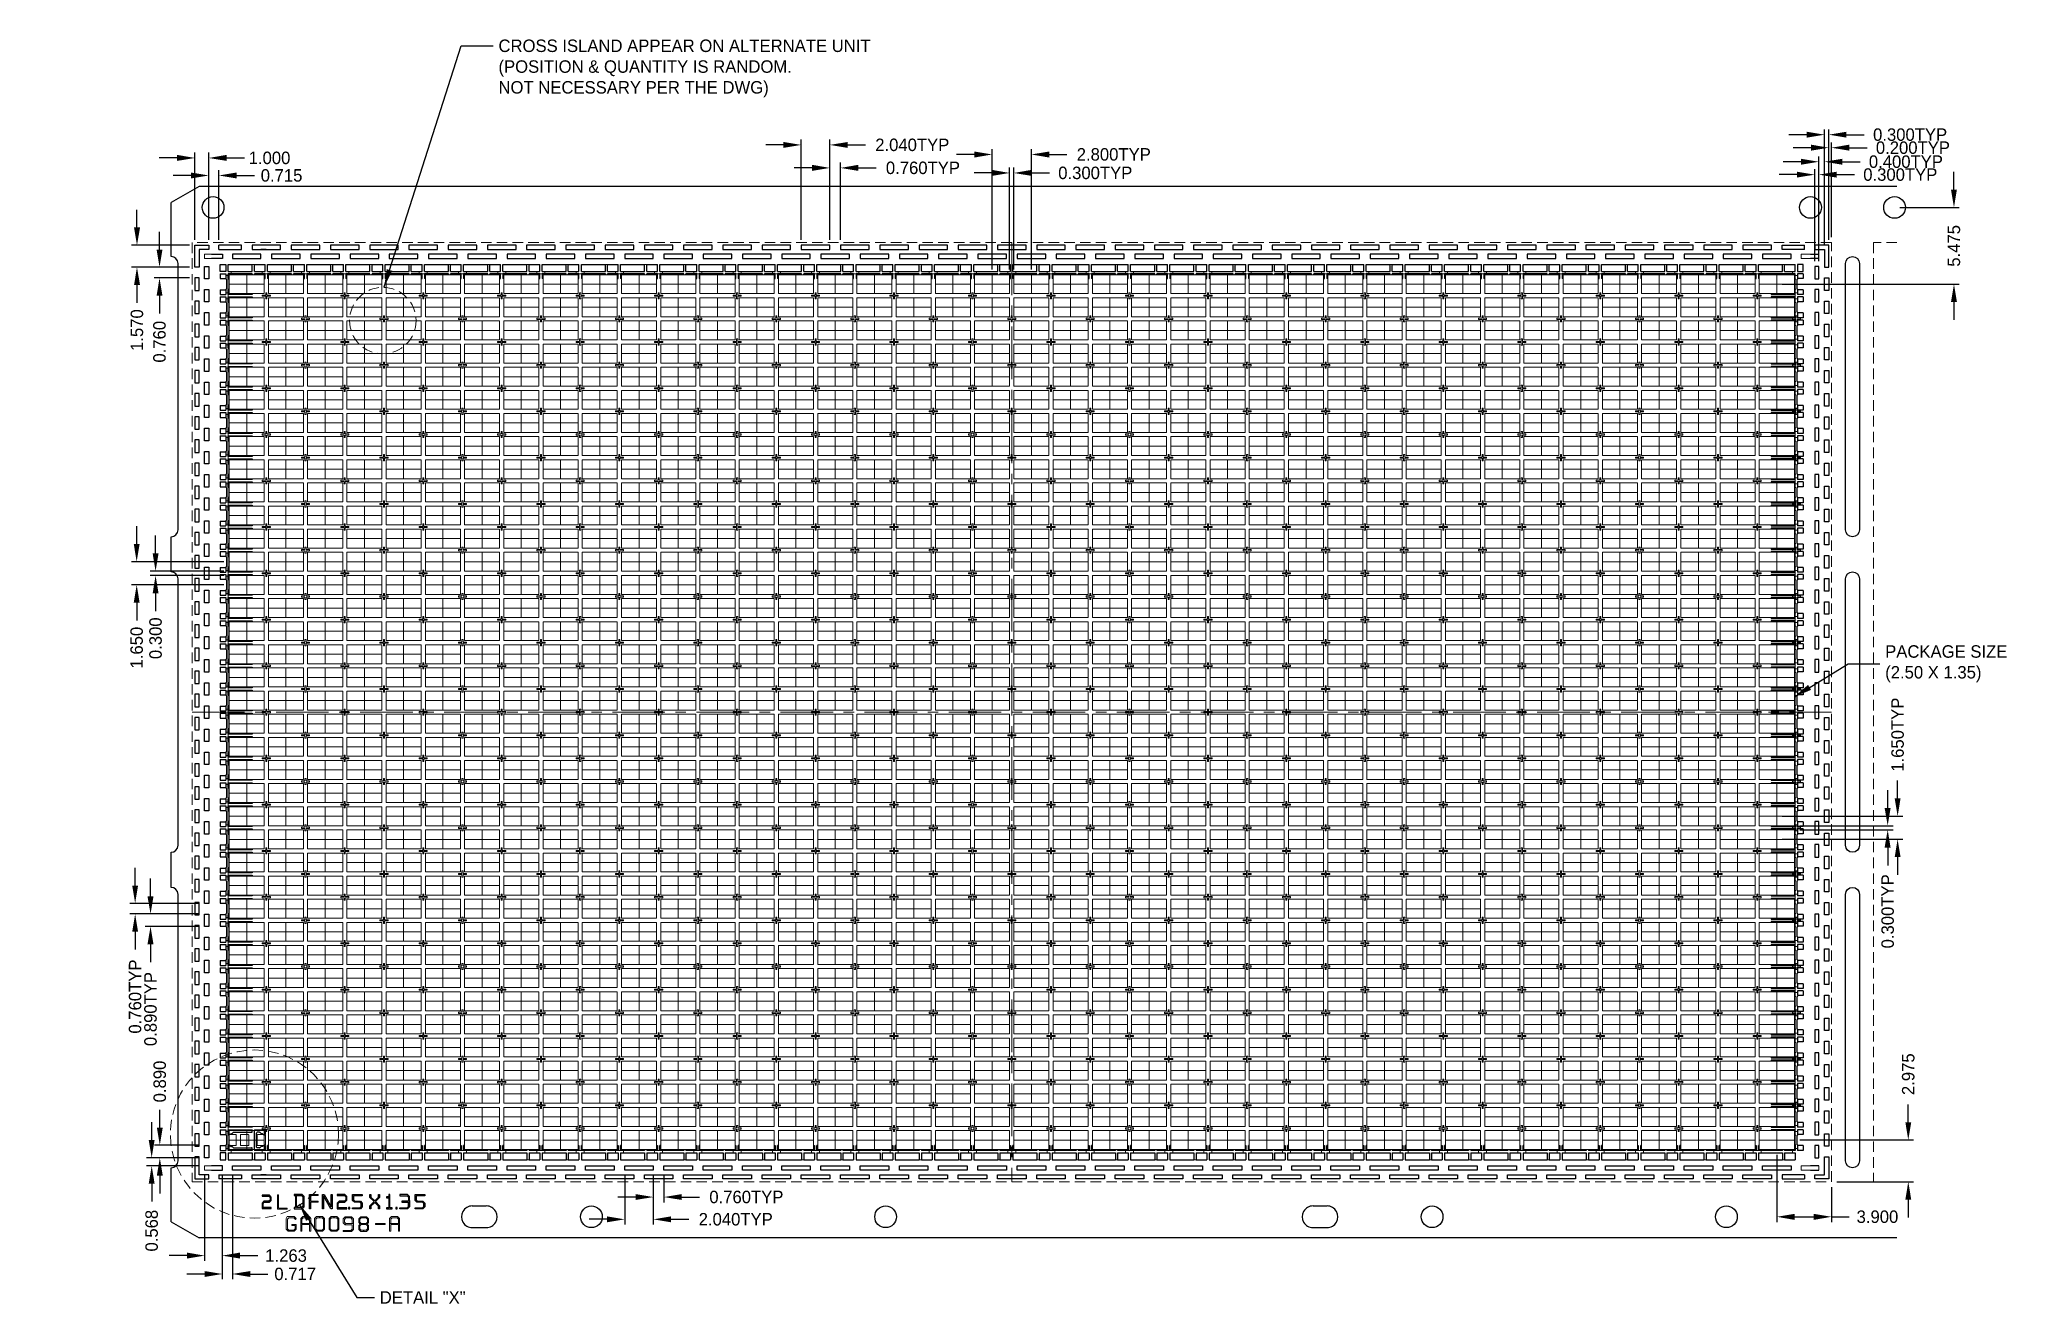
# Model space of a CAD drawing. Extents: x -109 to 32, y -47 to 43.
import ezdxf

# ---------------------------------------------------------------- set-up
doc = ezdxf.new("R2010")
doc.units = 0
doc.header["$LTSCALE"] = 3
doc.header["$MEASUREMENT"] = 0
for name, pattern in [('CENTER', [2, 1.25, -0.25, 0.25, -0.25]), ('HIDDEN', [0.375, 0.25, -0.125]), ('PHANTOM', [2.5, 1.25, -0.25, 0.25, -0.25, 0.25, -0.25])]:
    doc.linetypes.add(name, pattern=pattern)
doc.layers.add('5', color=90, linetype='Continuous')
doc.layers.add('998', color=50, linetype='Continuous')
for name, color, linetype, lineweight in [('CLIN', 1, 'CENTER', 15), ('DETAIL', 6, 'HIDDEN', 15), ('DIM', 4, 'Continuous', 13), ('FULL METAL', 33, 'HIDDEN', 15), ('HIDN', 6, 'HIDDEN', 15), ('OBJ', 3, 'Continuous', 30), ('OBJ1', 7, 'Continuous', 30), ('OBJ2', 30, 'Continuous', 30), ('OBJ3', 40, 'Continuous', 30), ('OBJ4', 7, 'Continuous', 30), ('PHANTOM', 5, 'PHANTOM', 15), ('SAW', 2, 'HIDDEN', 15), ('SAW2', 3, 'HIDDEN', 13), ('TEXT', 2, 'Continuous', 20)]:
    doc.layers.add(name, color=color, linetype=linetype, lineweight=lineweight)
doc.dimstyles.new('3DEC X 2', dxfattribs={"dimtxt": 0.889, "dimasz": 1.27, "dimexe": 0.381, "dimexo": 0.381, "dimgap": 0.381, "dimtad": 0, "dimdec": 3, "dimzin": 0, "dimdsep": 46, "dimtxsty": 'Standard', "dimcen": 0, "dimadec": 0, "dimazin": 0, "dimtfac": 1, "dimtdec": 3, "dimtofl": 0, "dimtmove": 0, "dimatfit": 3, "dimfxl": 1, "dimtolj": 1, "dimtzin": 0, "dimarcsym": 0})

msp = doc.modelspace()

# ---------------------------------------------------------------- texts
at = {"layer": 'DIM', "char_height": 0.889}
for s, insert, attachment_point in [('\\A1;CROSS ISLAND APPEAR ON ALTERNATE UNIT\\P(POSITION & QUANTITY IS RANDOM.\\PNOT NECESSARY PER THE DWG)', (-75.8537, 42.9312), 1), ('PACKAGE SIZE\\P(2.50 X 1.35)', (23.1078, -1.5948), 4), ('DETAIL "X"', (-84.3273, -46.7948), 4)]:
    msp.add_mtext(s, dxfattribs=dict(at, insert=insert, attachment_point=attachment_point))

# ---------------------------------------------------------------- blocks, each defined once
blk = doc.blocks.new('*U1')
at = {"layer": 'OBJ1', "color": 0}
blk.add_lwpolyline([(-1.02, 0.15), (1.02, 0.15), (1.02, -0.15), (-1.02, -0.15)], close=True, dxfattribs=at)
blk = doc.blocks.new('*U0')
at = {"layer": 'OBJ1'}
for p in [(0, 0), (2.8, 0), (5.6, 0), (8.4, 0), (11.2, 0), (14, 0), (16.8, 0), (19.6, 0), (22.4, 0), (25.2, 0), (28, 0), (30.8, 0), (33.6, 0), (36.4, 0), (39.2, 0), (42, 0), (44.8, 0), (47.6, 0), (50.4, 0), (53.2, 0), (56, 0), (58.8, 0), (61.6, 0), (64.4, 0), (67.2, 0), (70, 0), (72.8, 0), (75.6, 0), (78.4, 0), (81.2, 0), (84, 0), (86.8, 0), (89.6, 0), (92.4, 0), (95.2, 0), (98, 0), (100.8, 0), (103.6, 0), (106.4, 0)]:
    blk.add_blockref('*U1', p, dxfattribs=at)
blk = doc.blocks.new('*U3')
at = {"layer": 'OBJ1', "color": 0}
blk.add_lwpolyline([(-1.02, 0.15), (1.02, 0.15), (1.02, -0.15), (-1.02, -0.15)], close=True, dxfattribs=at)
blk = doc.blocks.new('*U2')
at = {"layer": 'OBJ1'}
for p in [(0, 0), (2.8, 0), (5.6, 0), (8.4, 0), (11.2, 0), (14, 0), (16.8, 0), (19.6, 0), (22.4, 0), (25.2, 0), (28, 0), (30.8, 0), (33.6, 0), (36.4, 0), (39.2, 0), (42, 0), (44.8, 0), (47.6, 0), (50.4, 0), (53.2, 0), (56, 0), (58.8, 0), (61.6, 0), (64.4, 0), (67.2, 0), (70, 0), (72.8, 0), (75.6, 0), (78.4, 0), (81.2, 0), (84, 0), (86.8, 0), (89.6, 0), (92.4, 0), (95.2, 0), (98, 0), (100.8, 0), (103.6, 0), (106.4, 0)]:
    blk.add_blockref('*U3', p, dxfattribs=at)
blk = doc.blocks.new('*U4')
at = {"layer": 'OBJ3'}
for p, q in [((-1.23, -0.005), (-1.23, -0.505)), ((-1.23, -0.005), (0.485, -0.005)), ((-1.23, -0.505), (0.485, -0.505)), ((0.485, -0.005), (0.485, -0.505)), ((0.635, -0.005), (1.4, -0.005)), ((0.635, -0.005), (0.635, -0.505)), ((0.635, -0.505), (1.4, -0.505)), ((1.4, -0.005), (1.4, -0.505))]:
    blk.add_line(p, q, dxfattribs=at)
at = {"layer": 'OBJ4'}
for p, q in [((-1.23, 0.165), (-1.23, 0.505)), ((-1.165, 0.505), (-1.23, 0.505)), ((-0.365, 0.165), (-1.23, 0.165)), ((0.485, 0.165), (-1.23, 0.165)), ((0.485, 0.23), (0.485, 0.165)), ((0.635, 0.23), (0.635, 0.165)), ((1.4, 0.165), (0.635, 0.165)), ((1.335, 0.505), (1.4, 0.505)), ((1.4, 0.505), (1.4, 0.165))]:
    blk.add_line(p, q, dxfattribs=at)
at = {"layer": 'SAW2'}
for p, q in [((-1.4, 0.165), (-1.23, 0.165)), ((-1.03, -0.005), (-1.03, 0.165)), ((1.2, -0.005), (1.2, 0.165)), ((0.635, -0.505), (0.485, -0.505))]:
    blk.add_line(p, q, dxfattribs=at)
blk = doc.blocks.new('*U5')
at = {"layer": 'DIM'}
for p in [(0, 0), (2.8, 0), (5.6, 0), (8.4, 0), (11.2, 0), (14, 0), (16.8, 0), (19.6, 0), (22.4, 0), (25.2, 0), (28, 0), (30.8, 0), (33.6, 0), (36.4, 0), (39.2, 0), (42, 0), (44.8, 0), (47.6, 0), (50.4, 0), (53.2, 0), (56, 0), (58.8, 0), (61.6, 0), (64.4, 0), (67.2, 0), (70, 0), (72.8, 0), (75.6, 0), (78.4, 0), (81.2, 0), (84, 0), (86.8, 0), (89.6, 0), (92.4, 0), (95.2, 0), (98, 0), (100.8, 0), (103.6, 0), (106.4, 0)]:
    blk.add_blockref('*U4', p, dxfattribs=at)
blk = doc.blocks.new('*U6')
at = {"layer": 'OBJ3'}
for p, q in [((-1.1425, 0.825), (-1.1425, 0.485)), ((-1.1425, 0.825), (-0.7425, 0.825)), ((-1.1425, 0.485), (-0.7425, 0.485)), ((-0.7425, 0.825), (-0.7425, 0.485)), ((-1.1425, -0.315), (-1.1425, -0.655)), ((-1.1425, -0.315), (-0.7425, -0.315)), ((-1.1425, -0.315), (-1.1425, -0.655)), ((-1.1425, -0.315), (-0.7425, -0.315)), ((-1.1425, -0.655), (-0.7425, -0.655)), ((-1.1425, -0.655), (-0.7425, -0.655)), ((-0.7425, -0.315), (-0.7425, -0.655)), ((-0.7425, -0.315), (-0.7425, -0.655))]:
    blk.add_line(p, q, dxfattribs=at)
at = {"layer": 'OBJ4'}
for p, q in [((-0.5725, 0.485), (-0.5725, 0.825)), ((-0.5725, 0.825), (1.1425, 0.825)), ((-0.5075, 0.485), (-0.5725, 0.485)), ((1.1425, 0.825), (1.1425, 0.76)), ((-0.5725, -0.655), (-0.5725, -0.315)), ((-0.5075, -0.315), (-0.5725, -0.315)), ((-0.5075, -0.315), (-0.5725, -0.315)), ((1.1425, -0.655), (-0.5725, -0.655)), ((1.1425, -0.59), (1.1425, -0.655))]:
    blk.add_line(p, q, dxfattribs=at)
at = {"layer": 'SAW'}
for points in [[(-0.7805, -0.315), (-0.7075, -0.242), (-0.7075, 0.412), (-0.7805, 0.485)], [(-0.5345, -0.315), (-0.6075, -0.242), (-0.6075, 0.412), (-0.5345, 0.485)]]:
    blk.add_lwpolyline(points, dxfattribs=at)
at = {"layer": 'SAW2'}
for p, q in [((-0.5725, 0.7), (-0.7425, 0.7)), ((-0.5725, -0.53), (-0.7425, -0.53)), ((-0.5725, -0.53), (-0.7425, -0.53)), ((-0.5725, -0.655), (-0.5725, -0.825))]:
    blk.add_line(p, q, dxfattribs=at)
blk = doc.blocks.new('*U7')
at = {"layer": 'DIM'}
for p in [(0, 59.4), (0, 57.75), (0, 56.1), (0, 54.45), (0, 52.8), (0, 51.15), (0, 49.5), (0, 47.85), (0, 46.2), (0, 44.55), (0, 42.9), (0, 41.25), (0, 39.6), (0, 37.95), (0, 36.3), (0, 34.65), (0, 33), (0, 31.35), (0, 29.7), (0, 28.05), (0, 26.4), (0, 24.75), (0, 23.1), (0, 21.45), (0, 19.8), (0, 18.15), (0, 16.5), (0, 14.85), (0, 13.2), (0, 11.55), (0, 9.9), (0, 8.25), (0, 6.6), (0, 4.95), (0, 3.3), (0, 1.65), (0, 0)]:
    blk.add_blockref('*U6', p, dxfattribs=at)
blk = doc.blocks.new('*U9')
at = {"layer": 'OBJ3'}
for p, q in [((-1.23, -0.005), (-1.23, -0.505)), ((-1.23, -0.005), (0.485, -0.005)), ((-1.23, -0.505), (0.485, -0.505)), ((0.485, -0.005), (0.485, -0.505)), ((0.635, -0.005), (1.4, -0.005)), ((0.635, -0.005), (0.635, -0.505)), ((0.635, -0.505), (1.4, -0.505)), ((1.4, -0.005), (1.4, -0.505))]:
    blk.add_line(p, q, dxfattribs=at)
at = {"layer": 'OBJ4'}
for p, q in [((-1.23, 0.165), (-1.23, 0.505)), ((-1.165, 0.505), (-1.23, 0.505)), ((-0.365, 0.165), (-1.23, 0.165)), ((0.485, 0.165), (-1.23, 0.165)), ((0.485, 0.23), (0.485, 0.165)), ((0.635, 0.23), (0.635, 0.165)), ((1.4, 0.165), (0.635, 0.165)), ((1.335, 0.505), (1.4, 0.505)), ((1.4, 0.505), (1.4, 0.165))]:
    blk.add_line(p, q, dxfattribs=at)
at = {"layer": 'SAW2'}
for p, q in [((-1.4, 0.165), (-1.23, 0.165)), ((-1.03, -0.005), (-1.03, 0.165)), ((1.2, -0.005), (1.2, 0.165)), ((0.635, -0.505), (0.485, -0.505))]:
    blk.add_line(p, q, dxfattribs=at)
blk = doc.blocks.new('*U8')
at = {"layer": 'DIM'}
for p in [(0, 0), (2.8, 0), (5.6, 0), (8.4, 0), (11.2, 0), (14, 0), (16.8, 0), (19.6, 0), (22.4, 0), (25.2, 0), (28, 0), (30.8, 0), (33.6, 0), (36.4, 0), (39.2, 0), (42, 0), (44.8, 0), (47.6, 0), (50.4, 0), (53.2, 0), (56, 0), (58.8, 0), (61.6, 0), (64.4, 0), (67.2, 0), (70, 0), (72.8, 0), (75.6, 0), (78.4, 0), (81.2, 0), (84, 0), (86.8, 0), (89.6, 0), (92.4, 0), (95.2, 0), (98, 0), (100.8, 0), (103.6, 0), (106.4, 0)]:
    blk.add_blockref('*U9', p, dxfattribs=at)
blk = doc.blocks.new('*U11')
at = {"layer": 'OBJ3'}
for p, q in [((-1.1425, 0.825), (-1.1425, 0.485)), ((-1.1425, 0.825), (-0.7425, 0.825)), ((-1.1425, 0.485), (-0.7425, 0.485)), ((-0.7425, 0.825), (-0.7425, 0.485)), ((-1.1425, -0.315), (-1.1425, -0.655)), ((-1.1425, -0.315), (-0.7425, -0.315)), ((-1.1425, -0.315), (-1.1425, -0.655)), ((-1.1425, -0.315), (-0.7425, -0.315)), ((-1.1425, -0.655), (-0.7425, -0.655)), ((-1.1425, -0.655), (-0.7425, -0.655)), ((-0.7425, -0.315), (-0.7425, -0.655)), ((-0.7425, -0.315), (-0.7425, -0.655))]:
    blk.add_line(p, q, dxfattribs=at)
at = {"layer": 'OBJ4'}
for p, q in [((-0.5725, 0.485), (-0.5725, 0.825)), ((-0.5725, 0.825), (1.1425, 0.825)), ((-0.5075, 0.485), (-0.5725, 0.485)), ((1.1425, 0.825), (1.1425, 0.76)), ((-0.5725, -0.655), (-0.5725, -0.315)), ((-0.5075, -0.315), (-0.5725, -0.315)), ((-0.5075, -0.315), (-0.5725, -0.315)), ((1.1425, -0.655), (-0.5725, -0.655)), ((1.1425, -0.59), (1.1425, -0.655))]:
    blk.add_line(p, q, dxfattribs=at)
at = {"layer": 'SAW'}
for points in [[(-0.7805, -0.315), (-0.7075, -0.242), (-0.7075, 0.412), (-0.7805, 0.485)], [(-0.5345, -0.315), (-0.6075, -0.242), (-0.6075, 0.412), (-0.5345, 0.485)]]:
    blk.add_lwpolyline(points, dxfattribs=at)
at = {"layer": 'SAW2'}
for p, q in [((-0.5725, 0.7), (-0.7425, 0.7)), ((-0.5725, -0.53), (-0.7425, -0.53)), ((-0.5725, -0.53), (-0.7425, -0.53)), ((-0.5725, -0.655), (-0.5725, -0.825))]:
    blk.add_line(p, q, dxfattribs=at)
blk = doc.blocks.new('*U10')
at = {"layer": 'DIM'}
for p in [(0, 59.4), (0, 57.75), (0, 56.1), (0, 54.45), (0, 52.8), (0, 51.15), (0, 49.5), (0, 47.85), (0, 46.2), (0, 44.55), (0, 42.9), (0, 41.25), (0, 39.6), (0, 37.95), (0, 36.3), (0, 34.65), (0, 33), (0, 31.35), (0, 29.7), (0, 28.05), (0, 26.4), (0, 24.75), (0, 23.1), (0, 21.45), (0, 19.8), (0, 18.15), (0, 16.5), (0, 14.85), (0, 13.2), (0, 11.55), (0, 9.9), (0, 8.25), (0, 6.6), (0, 4.95), (0, 3.3), (0, 1.65), (0, 0)]:
    blk.add_blockref('*U11', p, dxfattribs=at)
blk = doc.blocks.new('*U12')
at = {"layer": 'FULL METAL'}
blk.add_lwpolyline([(-0.04, 0.04), (-0.04, 0.22), (0.04, 0.22), (0.04, 0.04), (0.29, 0.04), (0.29, -0.04), (0.04, -0.04), (0.04, -0.22), (-0.04, -0.22), (-0.04, -0.04), (-0.29, -0.04), (-0.29, 0.04)], close=True, dxfattribs=at)
blk = doc.blocks.new('*U13')
at = {"layer": 'CLIN'}
for p in [(0, 59.4), (5.6, 59.4), (11.2, 59.4), (16.8, 59.4), (22.4, 59.4), (28, 59.4), (33.6, 59.4), (39.2, 59.4), (44.8, 59.4), (50.4, 59.4), (56, 59.4), (61.6, 59.4), (67.2, 59.4), (72.8, 59.4), (78.4, 59.4), (84, 59.4), (89.6, 59.4), (95.2, 59.4), (100.8, 59.4), (106.4, 59.4), (0, 56.1), (5.6, 56.1), (11.2, 56.1), (16.8, 56.1), (22.4, 56.1), (28, 56.1), (33.6, 56.1), (39.2, 56.1), (44.8, 56.1), (50.4, 56.1), (56, 56.1), (61.6, 56.1), (67.2, 56.1), (72.8, 56.1), (78.4, 56.1), (84, 56.1), (89.6, 56.1), (95.2, 56.1), (100.8, 56.1), (106.4, 56.1), (0, 52.8), (5.6, 52.8), (11.2, 52.8), (16.8, 52.8), (22.4, 52.8), (28, 52.8), (33.6, 52.8), (39.2, 52.8), (44.8, 52.8), (50.4, 52.8), (56, 52.8), (61.6, 52.8), (67.2, 52.8), (72.8, 52.8), (78.4, 52.8), (84, 52.8), (89.6, 52.8), (95.2, 52.8), (100.8, 52.8), (106.4, 52.8), (0, 49.5), (5.6, 49.5), (11.2, 49.5), (16.8, 49.5), (22.4, 49.5), (28, 49.5), (33.6, 49.5), (39.2, 49.5), (44.8, 49.5), (50.4, 49.5), (56, 49.5), (61.6, 49.5), (67.2, 49.5), (72.8, 49.5), (78.4, 49.5), (84, 49.5), (89.6, 49.5), (95.2, 49.5), (100.8, 49.5), (106.4, 49.5), (0, 46.2), (5.6, 46.2), (11.2, 46.2), (16.8, 46.2), (22.4, 46.2), (28, 46.2), (33.6, 46.2), (39.2, 46.2), (44.8, 46.2), (50.4, 46.2), (56, 46.2), (61.6, 46.2), (67.2, 46.2), (72.8, 46.2), (78.4, 46.2), (84, 46.2), (89.6, 46.2), (95.2, 46.2), (100.8, 46.2), (106.4, 46.2), (0, 42.9), (5.6, 42.9), (11.2, 42.9), (16.8, 42.9), (22.4, 42.9), (28, 42.9), (33.6, 42.9), (39.2, 42.9), (44.8, 42.9), (50.4, 42.9), (56, 42.9), (61.6, 42.9), (67.2, 42.9), (72.8, 42.9), (78.4, 42.9), (84, 42.9), (89.6, 42.9), (95.2, 42.9), (100.8, 42.9), (106.4, 42.9), (0, 39.6), (5.6, 39.6), (11.2, 39.6), (16.8, 39.6), (22.4, 39.6), (28, 39.6), (33.6, 39.6), (39.2, 39.6), (44.8, 39.6), (50.4, 39.6), (56, 39.6), (61.6, 39.6), (67.2, 39.6), (72.8, 39.6), (78.4, 39.6), (84, 39.6), (89.6, 39.6), (95.2, 39.6), (100.8, 39.6), (106.4, 39.6), (0, 36.3), (5.6, 36.3), (11.2, 36.3), (16.8, 36.3), (22.4, 36.3), (28, 36.3), (33.6, 36.3), (39.2, 36.3), (44.8, 36.3), (50.4, 36.3), (56, 36.3), (61.6, 36.3), (67.2, 36.3), (72.8, 36.3), (78.4, 36.3), (84, 36.3), (89.6, 36.3), (95.2, 36.3), (100.8, 36.3), (106.4, 36.3), (0, 33), (5.6, 33), (11.2, 33), (16.8, 33), (22.4, 33), (28, 33), (33.6, 33), (39.2, 33), (44.8, 33), (50.4, 33), (56, 33), (61.6, 33), (67.2, 33), (72.8, 33), (78.4, 33), (84, 33), (89.6, 33), (95.2, 33), (100.8, 33), (106.4, 33), (0, 29.7), (5.6, 29.7), (11.2, 29.7), (16.8, 29.7), (22.4, 29.7), (28, 29.7), (33.6, 29.7), (39.2, 29.7), (44.8, 29.7), (50.4, 29.7), (56, 29.7), (61.6, 29.7), (67.2, 29.7), (72.8, 29.7), (78.4, 29.7), (84, 29.7), (89.6, 29.7), (95.2, 29.7), (100.8, 29.7), (106.4, 29.7), (0, 26.4), (5.6, 26.4), (11.2, 26.4), (16.8, 26.4), (22.4, 26.4), (28, 26.4), (33.6, 26.4), (39.2, 26.4), (44.8, 26.4), (50.4, 26.4), (56, 26.4), (61.6, 26.4), (67.2, 26.4), (72.8, 26.4), (78.4, 26.4), (84, 26.4), (89.6, 26.4), (95.2, 26.4), (100.8, 26.4), (106.4, 26.4), (0, 23.1), (5.6, 23.1), (11.2, 23.1), (16.8, 23.1), (22.4, 23.1), (28, 23.1), (33.6, 23.1), (39.2, 23.1), (44.8, 23.1), (50.4, 23.1), (56, 23.1), (61.6, 23.1), (67.2, 23.1), (72.8, 23.1), (78.4, 23.1), (84, 23.1), (89.6, 23.1), (95.2, 23.1), (100.8, 23.1), (106.4, 23.1), (0, 19.8), (5.6, 19.8), (11.2, 19.8), (16.8, 19.8), (22.4, 19.8), (28, 19.8), (33.6, 19.8), (39.2, 19.8), (44.8, 19.8), (50.4, 19.8), (56, 19.8), (61.6, 19.8), (67.2, 19.8), (72.8, 19.8), (78.4, 19.8), (84, 19.8), (89.6, 19.8), (95.2, 19.8), (100.8, 19.8), (106.4, 19.8), (0, 16.5), (5.6, 16.5), (11.2, 16.5), (16.8, 16.5), (22.4, 16.5), (28, 16.5), (33.6, 16.5), (39.2, 16.5), (44.8, 16.5), (50.4, 16.5), (56, 16.5), (61.6, 16.5), (67.2, 16.5), (72.8, 16.5), (78.4, 16.5), (84, 16.5), (89.6, 16.5), (95.2, 16.5), (100.8, 16.5), (106.4, 16.5), (0, 13.2), (5.6, 13.2), (11.2, 13.2), (16.8, 13.2), (22.4, 13.2), (28, 13.2), (33.6, 13.2), (39.2, 13.2), (44.8, 13.2), (50.4, 13.2), (56, 13.2), (61.6, 13.2), (67.2, 13.2), (72.8, 13.2), (78.4, 13.2), (84, 13.2), (89.6, 13.2), (95.2, 13.2), (100.8, 13.2), (106.4, 13.2), (0, 9.9), (5.6, 9.9), (11.2, 9.9), (16.8, 9.9), (22.4, 9.9), (28, 9.9), (33.6, 9.9), (39.2, 9.9), (44.8, 9.9), (50.4, 9.9), (56, 9.9), (61.6, 9.9), (67.2, 9.9), (72.8, 9.9), (78.4, 9.9), (84, 9.9), (89.6, 9.9), (95.2, 9.9), (100.8, 9.9), (106.4, 9.9), (0, 6.6), (5.6, 6.6), (11.2, 6.6), (16.8, 6.6), (22.4, 6.6), (28, 6.6), (33.6, 6.6), (39.2, 6.6), (44.8, 6.6), (50.4, 6.6), (56, 6.6), (61.6, 6.6), (67.2, 6.6), (72.8, 6.6), (78.4, 6.6), (84, 6.6), (89.6, 6.6), (95.2, 6.6), (100.8, 6.6), (106.4, 6.6), (0, 3.3), (5.6, 3.3), (11.2, 3.3), (16.8, 3.3), (22.4, 3.3), (28, 3.3), (33.6, 3.3), (39.2, 3.3), (44.8, 3.3), (50.4, 3.3), (56, 3.3), (61.6, 3.3), (67.2, 3.3), (72.8, 3.3), (78.4, 3.3), (84, 3.3), (89.6, 3.3), (95.2, 3.3), (100.8, 3.3), (106.4, 3.3), (0, 0), (5.6, 0), (11.2, 0), (16.8, 0), (22.4, 0), (28, 0), (33.6, 0), (39.2, 0), (44.8, 0), (50.4, 0), (56, 0), (61.6, 0), (67.2, 0), (72.8, 0), (78.4, 0), (84, 0), (89.6, 0), (95.2, 0), (100.8, 0), (106.4, 0)]:
    blk.add_blockref('*U12', p, dxfattribs=at)
blk = doc.blocks.new('*U14')
at = {"layer": 'FULL METAL'}
blk.add_lwpolyline([(-0.04, 0.04), (-0.04, 0.22), (0.04, 0.22), (0.04, 0.04), (0.29, 0.04), (0.29, -0.04), (0.04, -0.04), (0.04, -0.22), (-0.04, -0.22), (-0.04, -0.04), (-0.29, -0.04), (-0.29, 0.04)], close=True, dxfattribs=at)
blk = doc.blocks.new('*U15')
at = {"layer": 'CLIN'}
for p in [(0, 56.1), (5.6, 56.1), (11.2, 56.1), (16.8, 56.1), (22.4, 56.1), (28, 56.1), (33.6, 56.1), (39.2, 56.1), (44.8, 56.1), (50.4, 56.1), (56, 56.1), (61.6, 56.1), (67.2, 56.1), (72.8, 56.1), (78.4, 56.1), (84, 56.1), (89.6, 56.1), (95.2, 56.1), (100.8, 56.1), (106.4, 56.1), (0, 52.8), (5.6, 52.8), (11.2, 52.8), (16.8, 52.8), (22.4, 52.8), (28, 52.8), (33.6, 52.8), (39.2, 52.8), (44.8, 52.8), (50.4, 52.8), (56, 52.8), (61.6, 52.8), (67.2, 52.8), (72.8, 52.8), (78.4, 52.8), (84, 52.8), (89.6, 52.8), (95.2, 52.8), (100.8, 52.8), (106.4, 52.8), (0, 49.5), (5.6, 49.5), (11.2, 49.5), (16.8, 49.5), (22.4, 49.5), (28, 49.5), (33.6, 49.5), (39.2, 49.5), (44.8, 49.5), (50.4, 49.5), (56, 49.5), (61.6, 49.5), (67.2, 49.5), (72.8, 49.5), (78.4, 49.5), (84, 49.5), (89.6, 49.5), (95.2, 49.5), (100.8, 49.5), (106.4, 49.5), (0, 46.2), (5.6, 46.2), (11.2, 46.2), (16.8, 46.2), (22.4, 46.2), (28, 46.2), (33.6, 46.2), (39.2, 46.2), (44.8, 46.2), (50.4, 46.2), (56, 46.2), (61.6, 46.2), (67.2, 46.2), (72.8, 46.2), (78.4, 46.2), (84, 46.2), (89.6, 46.2), (95.2, 46.2), (100.8, 46.2), (106.4, 46.2), (0, 42.9), (5.6, 42.9), (11.2, 42.9), (16.8, 42.9), (22.4, 42.9), (28, 42.9), (33.6, 42.9), (39.2, 42.9), (44.8, 42.9), (50.4, 42.9), (56, 42.9), (61.6, 42.9), (67.2, 42.9), (72.8, 42.9), (78.4, 42.9), (84, 42.9), (89.6, 42.9), (95.2, 42.9), (100.8, 42.9), (106.4, 42.9), (0, 39.6), (5.6, 39.6), (11.2, 39.6), (16.8, 39.6), (22.4, 39.6), (28, 39.6), (33.6, 39.6), (39.2, 39.6), (44.8, 39.6), (50.4, 39.6), (56, 39.6), (61.6, 39.6), (67.2, 39.6), (72.8, 39.6), (78.4, 39.6), (84, 39.6), (89.6, 39.6), (95.2, 39.6), (100.8, 39.6), (106.4, 39.6), (0, 36.3), (5.6, 36.3), (11.2, 36.3), (16.8, 36.3), (22.4, 36.3), (28, 36.3), (33.6, 36.3), (39.2, 36.3), (44.8, 36.3), (50.4, 36.3), (56, 36.3), (61.6, 36.3), (67.2, 36.3), (72.8, 36.3), (78.4, 36.3), (84, 36.3), (89.6, 36.3), (95.2, 36.3), (100.8, 36.3), (106.4, 36.3), (0, 33), (5.6, 33), (11.2, 33), (16.8, 33), (22.4, 33), (28, 33), (33.6, 33), (39.2, 33), (44.8, 33), (50.4, 33), (56, 33), (61.6, 33), (67.2, 33), (72.8, 33), (78.4, 33), (84, 33), (89.6, 33), (95.2, 33), (100.8, 33), (106.4, 33), (0, 29.7), (5.6, 29.7), (11.2, 29.7), (16.8, 29.7), (22.4, 29.7), (28, 29.7), (33.6, 29.7), (39.2, 29.7), (44.8, 29.7), (50.4, 29.7), (56, 29.7), (61.6, 29.7), (67.2, 29.7), (72.8, 29.7), (78.4, 29.7), (84, 29.7), (89.6, 29.7), (95.2, 29.7), (100.8, 29.7), (106.4, 29.7), (0, 26.4), (5.6, 26.4), (11.2, 26.4), (16.8, 26.4), (22.4, 26.4), (28, 26.4), (33.6, 26.4), (39.2, 26.4), (44.8, 26.4), (50.4, 26.4), (56, 26.4), (61.6, 26.4), (67.2, 26.4), (72.8, 26.4), (78.4, 26.4), (84, 26.4), (89.6, 26.4), (95.2, 26.4), (100.8, 26.4), (106.4, 26.4), (0, 23.1), (5.6, 23.1), (11.2, 23.1), (16.8, 23.1), (22.4, 23.1), (28, 23.1), (33.6, 23.1), (39.2, 23.1), (44.8, 23.1), (50.4, 23.1), (56, 23.1), (61.6, 23.1), (67.2, 23.1), (72.8, 23.1), (78.4, 23.1), (84, 23.1), (89.6, 23.1), (95.2, 23.1), (100.8, 23.1), (106.4, 23.1), (0, 19.8), (5.6, 19.8), (11.2, 19.8), (16.8, 19.8), (22.4, 19.8), (28, 19.8), (33.6, 19.8), (39.2, 19.8), (44.8, 19.8), (50.4, 19.8), (56, 19.8), (61.6, 19.8), (67.2, 19.8), (72.8, 19.8), (78.4, 19.8), (84, 19.8), (89.6, 19.8), (95.2, 19.8), (100.8, 19.8), (106.4, 19.8), (0, 16.5), (5.6, 16.5), (11.2, 16.5), (16.8, 16.5), (22.4, 16.5), (28, 16.5), (33.6, 16.5), (39.2, 16.5), (44.8, 16.5), (50.4, 16.5), (56, 16.5), (61.6, 16.5), (67.2, 16.5), (72.8, 16.5), (78.4, 16.5), (84, 16.5), (89.6, 16.5), (95.2, 16.5), (100.8, 16.5), (106.4, 16.5), (0, 13.2), (5.6, 13.2), (11.2, 13.2), (16.8, 13.2), (22.4, 13.2), (28, 13.2), (33.6, 13.2), (39.2, 13.2), (44.8, 13.2), (50.4, 13.2), (56, 13.2), (61.6, 13.2), (67.2, 13.2), (72.8, 13.2), (78.4, 13.2), (84, 13.2), (89.6, 13.2), (95.2, 13.2), (100.8, 13.2), (106.4, 13.2), (0, 9.9), (5.6, 9.9), (11.2, 9.9), (16.8, 9.9), (22.4, 9.9), (28, 9.9), (33.6, 9.9), (39.2, 9.9), (44.8, 9.9), (50.4, 9.9), (56, 9.9), (61.6, 9.9), (67.2, 9.9), (72.8, 9.9), (78.4, 9.9), (84, 9.9), (89.6, 9.9), (95.2, 9.9), (100.8, 9.9), (106.4, 9.9), (0, 6.6), (5.6, 6.6), (11.2, 6.6), (16.8, 6.6), (22.4, 6.6), (28, 6.6), (33.6, 6.6), (39.2, 6.6), (44.8, 6.6), (50.4, 6.6), (56, 6.6), (61.6, 6.6), (67.2, 6.6), (72.8, 6.6), (78.4, 6.6), (84, 6.6), (89.6, 6.6), (95.2, 6.6), (100.8, 6.6), (106.4, 6.6), (0, 3.3), (5.6, 3.3), (11.2, 3.3), (16.8, 3.3), (22.4, 3.3), (28, 3.3), (33.6, 3.3), (39.2, 3.3), (44.8, 3.3), (50.4, 3.3), (56, 3.3), (61.6, 3.3), (67.2, 3.3), (72.8, 3.3), (78.4, 3.3), (84, 3.3), (89.6, 3.3), (95.2, 3.3), (100.8, 3.3), (106.4, 3.3), (0, 0), (5.6, 0), (11.2, 0), (16.8, 0), (22.4, 0), (28, 0), (33.6, 0), (39.2, 0), (44.8, 0), (50.4, 0), (56, 0), (61.6, 0), (67.2, 0), (72.8, 0), (78.4, 0), (84, 0), (89.6, 0), (95.2, 0), (100.8, 0), (106.4, 0)]:
    blk.add_blockref('*U14', p, dxfattribs=at)
blk = doc.blocks.new('*D16')
at = {"layer": 'Defpoints', "color": 0, "transparency": 16777216}
for p in [(171.36, -130.88), (172.62, -130.88), (172.62, -136.99)]:
    blk.add_point(p, dxfattribs=at)
at = {"layer": 'DIM', "color": 0, "lineweight": -2, "transparency": 16777216}
for p, q in [((171.36, -131.26), (171.36, -137.37)), ((172.62, -131.26), (172.62, -137.37)), ((170.09, -136.99), (168.82, -136.99)), ((173.89, -136.99), (175.16, -136.99))]:
    blk.add_line(p, q, dxfattribs=at)
at = {"layer": 'DIM', "color": 0, "transparency": 16777216}
for points in [[(170.09, -137.2), (170.09, -136.77), (171.36, -136.99)], [(173.89, -136.77), (173.89, -137.2), (172.62, -136.99)]]:
    blk.add_solid(points, dxfattribs=at)
at = {"layer": 'DIM', "color": 0, "transparency": 16777216, "insert": (177.17, -136.99), "char_height": 0.889, "attachment_point": 5}
blk.add_mtext('\\A1;1.263', dxfattribs=at)
blk = doc.blocks.new('*D17')
at = {"layer": 'Defpoints', "color": 0, "transparency": 16777216}
for p in [(172.62, -130.88), (173.34, -130.88), (173.34, -138.3)]:
    blk.add_point(p, dxfattribs=at)
at = {"layer": 'DIM', "color": 0, "lineweight": -2, "transparency": 16777216}
for p, q in [((172.62, -131.26), (172.62, -138.68)), ((173.34, -131.26), (173.34, -138.68)), ((171.35, -138.3), (170.08, -138.3)), ((174.61, -138.3), (175.88, -138.3))]:
    blk.add_line(p, q, dxfattribs=at)
at = {"layer": 'DIM', "color": 0, "transparency": 16777216}
for points in [[(171.35, -138.51), (171.35, -138.09), (172.62, -138.3)], [(174.61, -138.09), (174.61, -138.51), (173.34, -138.3)]]:
    blk.add_solid(points, dxfattribs=at)
at = {"layer": 'DIM', "color": 0, "transparency": 16777216, "insert": (177.82, -138.3), "char_height": 0.889, "attachment_point": 5}
blk.add_mtext('\\A1;0.717', dxfattribs=at)
blk = doc.blocks.new('*D18')
at = {"layer": 'Defpoints', "color": 0, "transparency": 16777216}
for p in [(168.16, -129.12), (171.36, -129.12), (171.36, -130.01)]:
    blk.add_point(p, dxfattribs=at)
at = {"layer": 'DIM', "color": 0, "lineweight": -2, "transparency": 16777216}
for p, q in [((168.16, -127.85), (168.16, -126.58)), ((170.98, -129.12), (167.78, -129.12)), ((170.98, -130.01), (167.78, -130.01)), ((168.16, -131.28), (168.16, -132.55))]:
    blk.add_line(p, q, dxfattribs=at)
at = {"layer": 'DIM', "color": 0, "transparency": 16777216}
for points in [[(167.95, -127.85), (168.37, -127.85), (168.16, -129.12)], [(168.37, -131.28), (167.95, -131.28), (168.16, -130.01)]]:
    blk.add_solid(points, dxfattribs=at)
at = {"layer": 'DIM', "color": 0, "transparency": 16777216, "insert": (168.16, -124.57), "char_height": 0.889, "attachment_point": 5, "rotation": 90}
blk.add_mtext('\\A1;0.890', dxfattribs=at)
blk = doc.blocks.new('*D19')
at = {"layer": 'Defpoints', "color": 0, "transparency": 16777216}
for p in [(171.36, -130.01), (167.58, -130.58), (171.36, -130.58)]:
    blk.add_point(p, dxfattribs=at)
at = {"layer": 'DIM', "color": 0, "lineweight": -2, "transparency": 16777216}
for p, q in [((167.58, -128.74), (167.58, -127.47)), ((170.98, -130.01), (167.2, -130.01)), ((170.98, -130.58), (167.2, -130.58)), ((167.58, -131.85), (167.58, -133.12))]:
    blk.add_line(p, q, dxfattribs=at)
at = {"layer": 'DIM', "color": 0, "transparency": 16777216}
for points in [[(167.37, -128.74), (167.79, -128.74), (167.58, -130.01)], [(167.79, -131.85), (167.37, -131.85), (167.58, -130.58)]]:
    blk.add_solid(points, dxfattribs=at)
at = {"layer": 'DIM', "color": 0, "transparency": 16777216, "insert": (167.58, -135.21), "char_height": 0.889, "attachment_point": 5, "rotation": 90}
blk.add_mtext('\\A1;0.568', dxfattribs=at)
blk = doc.blocks.new('*D20')
at = {"layer": 'Defpoints', "color": 0, "transparency": 16777216}
for p in [(167.5, -113.51), (171.36, -112.62), (171.36, -113.51)]:
    blk.add_point(p, dxfattribs=at)
at = {"layer": 'DIM', "color": 0, "lineweight": -2, "transparency": 16777216}
for p, q in [((167.5, -111.35), (167.5, -110.08)), ((170.98, -112.62), (167.11, -112.62)), ((170.98, -113.51), (167.11, -113.51)), ((167.5, -114.78), (167.5, -116.05))]:
    blk.add_line(p, q, dxfattribs=at)
at = {"layer": 'DIM', "color": 0, "transparency": 16777216}
for points in [[(167.28, -111.35), (167.71, -111.35), (167.5, -112.62)], [(167.71, -114.78), (167.28, -114.78), (167.5, -113.51)]]:
    blk.add_solid(points, dxfattribs=at)
at = {"layer": 'DIM', "color": 0, "transparency": 16777216, "insert": (167.5, -119.4), "char_height": 0.889, "attachment_point": 5, "rotation": 90}
blk.add_mtext('\\A1;\\A1;0.890TYP', dxfattribs=at)
blk = doc.blocks.new('*D21')
at = {"layer": 'Defpoints', "color": 0, "transparency": 16777216}
for p in [(171.36, -111.86), (166.4, -112.62), (171.36, -112.62)]:
    blk.add_point(p, dxfattribs=at)
at = {"layer": 'DIM', "color": 0, "lineweight": -2, "transparency": 16777216}
for p, q in [((166.4, -110.59), (166.4, -109.32)), ((170.98, -111.86), (166.02, -111.86)), ((170.98, -112.62), (166.02, -112.62)), ((166.4, -113.89), (166.4, -115.16))]:
    blk.add_line(p, q, dxfattribs=at)
at = {"layer": 'DIM', "color": 0, "transparency": 16777216}
for points in [[(166.19, -110.59), (166.61, -110.59), (166.4, -111.86)], [(166.61, -113.89), (166.19, -113.89), (166.4, -112.62)]]:
    blk.add_solid(points, dxfattribs=at)
at = {"layer": 'DIM', "color": 0, "transparency": 16777216, "insert": (166.4, -118.51), "char_height": 0.889, "attachment_point": 5, "rotation": 90}
blk.add_mtext('\\A1;\\A1;0.760TYP', dxfattribs=at)
blk = doc.blocks.new('*D22')
at = {"layer": 'Defpoints', "color": 0, "transparency": 16777216}
for p in [(173.11, -87.49), (166.51, -89.14), (173.11, -89.14)]:
    blk.add_point(p, dxfattribs=at)
at = {"layer": 'DIM', "color": 0, "lineweight": -2, "transparency": 16777216}
for p, q in [((166.51, -86.22), (166.51, -84.95)), ((172.73, -87.49), (166.13, -87.49)), ((172.73, -89.14), (166.13, -89.14)), ((166.51, -90.41), (166.51, -91.68))]:
    blk.add_line(p, q, dxfattribs=at)
at = {"layer": 'DIM', "color": 0, "transparency": 16777216}
for points in [[(166.3, -86.22), (166.72, -86.22), (166.51, -87.49)], [(166.72, -90.41), (166.3, -90.41), (166.51, -89.14)]]:
    blk.add_solid(points, dxfattribs=at)
at = {"layer": 'DIM', "color": 0, "transparency": 16777216, "insert": (166.51, -93.62), "char_height": 0.889, "attachment_point": 5, "rotation": 90}
blk.add_mtext('\\A1;1.650', dxfattribs=at)
blk = doc.blocks.new('*D23')
at = {"layer": 'Defpoints', "color": 0, "transparency": 16777216}
for p in [(173.11, -88.17), (167.86, -88.47), (173.11, -88.47)]:
    blk.add_point(p, dxfattribs=at)
at = {"layer": 'DIM', "color": 0, "lineweight": -2, "transparency": 16777216}
for p, q in [((167.86, -86.9), (167.86, -85.63)), ((172.73, -88.17), (167.48, -88.17)), ((172.73, -88.47), (167.48, -88.47)), ((167.86, -89.74), (167.86, -91.01))]:
    blk.add_line(p, q, dxfattribs=at)
at = {"layer": 'DIM', "color": 0, "transparency": 16777216}
for points in [[(167.65, -86.9), (168.07, -86.9), (167.86, -88.17)], [(168.07, -89.74), (167.65, -89.74), (167.86, -88.47)]]:
    blk.add_solid(points, dxfattribs=at)
at = {"layer": 'DIM', "color": 0, "transparency": 16777216, "insert": (167.86, -92.95), "char_height": 0.889, "attachment_point": 5, "rotation": 90}
blk.add_mtext('\\A1;0.300', dxfattribs=at)
blk = doc.blocks.new('*D24')
at = {"layer": 'Defpoints', "color": 0, "transparency": 16777216}
for p in [(171.66, -58.69), (170.66, -64.92), (171.66, -64.92)]:
    blk.add_point(p, dxfattribs=at)
at = {"layer": 'DIM', "color": 0, "lineweight": -2, "transparency": 16777216}
for p, q in [((169.39, -58.69), (168.12, -58.69)), ((170.66, -64.54), (170.66, -58.3)), ((171.66, -64.54), (171.66, -58.3)), ((172.93, -58.69), (174.2, -58.69))]:
    blk.add_line(p, q, dxfattribs=at)
at = {"layer": 'DIM', "color": 0, "transparency": 16777216}
for points in [[(169.39, -58.9), (169.39, -58.47), (170.66, -58.69)], [(172.93, -58.47), (172.93, -58.9), (171.66, -58.69)]]:
    blk.add_solid(points, dxfattribs=at)
at = {"layer": 'DIM', "color": 0, "transparency": 16777216, "insert": (175.99, -58.69), "char_height": 0.889, "attachment_point": 5}
blk.add_mtext('\\A1;1.000', dxfattribs=at)
blk = doc.blocks.new('*D25')
at = {"layer": 'Defpoints', "color": 0, "transparency": 16777216}
for p in [(172.37, -59.94), (171.66, -64.92), (172.37, -64.92)]:
    blk.add_point(p, dxfattribs=at)
at = {"layer": 'DIM', "color": 0, "lineweight": -2, "transparency": 16777216}
for p, q in [((170.39, -59.94), (169.12, -59.94)), ((171.66, -64.54), (171.66, -59.56)), ((172.37, -64.54), (172.37, -59.56)), ((173.64, -59.94), (174.91, -59.94))]:
    blk.add_line(p, q, dxfattribs=at)
at = {"layer": 'DIM', "color": 0, "transparency": 16777216}
for points in [[(170.39, -60.15), (170.39, -59.73), (171.66, -59.94)], [(173.64, -59.73), (173.64, -60.15), (172.37, -59.94)]]:
    blk.add_solid(points, dxfattribs=at)
at = {"layer": 'DIM', "color": 0, "transparency": 16777216, "insert": (176.85, -59.94), "char_height": 0.889, "attachment_point": 5}
blk.add_mtext('\\A1;0.715', dxfattribs=at)
blk = doc.blocks.new('*D26')
at = {"layer": 'Defpoints', "color": 0, "transparency": 16777216}
for p in [(215.98, -57.76), (213.94, -64.92), (215.98, -64.92)]:
    blk.add_point(p, dxfattribs=at)
at = {"layer": 'DIM', "color": 0, "lineweight": -2, "transparency": 16777216}
for p, q in [((213.94, -64.54), (213.94, -57.38)), ((215.98, -64.54), (215.98, -57.38)), ((212.67, -57.76), (211.4, -57.76)), ((217.25, -57.76), (218.52, -57.76))]:
    blk.add_line(p, q, dxfattribs=at)
at = {"layer": 'DIM', "color": 0, "transparency": 16777216}
for points in [[(212.67, -57.97), (212.67, -57.55), (213.94, -57.76)], [(217.25, -57.55), (217.25, -57.97), (215.98, -57.76)]]:
    blk.add_solid(points, dxfattribs=at)
at = {"layer": 'DIM', "color": 0, "transparency": 16777216, "insert": (221.86, -57.76), "char_height": 0.889, "attachment_point": 5}
blk.add_mtext('\\A1;\\A1;2.040TYP', dxfattribs=at)
blk = doc.blocks.new('*D27')
at = {"layer": 'Defpoints', "color": 0, "transparency": 16777216}
for p in [(216.74, -59.4), (215.98, -64.92), (216.74, -64.92)]:
    blk.add_point(p, dxfattribs=at)
at = {"layer": 'DIM', "color": 0, "lineweight": -2, "transparency": 16777216}
for p, q in [((214.71, -59.4), (213.44, -59.4)), ((215.98, -64.54), (215.98, -59.01)), ((216.74, -64.54), (216.74, -59.01)), ((218.01, -59.4), (219.28, -59.4))]:
    blk.add_line(p, q, dxfattribs=at)
at = {"layer": 'DIM', "color": 0, "transparency": 16777216}
for points in [[(214.71, -59.61), (214.71, -59.18), (215.98, -59.4)], [(218.01, -59.18), (218.01, -59.61), (216.74, -59.4)]]:
    blk.add_solid(points, dxfattribs=at)
at = {"layer": 'DIM', "color": 0, "transparency": 16777216, "insert": (222.62, -59.4), "char_height": 0.889, "attachment_point": 5}
blk.add_mtext('\\A1;\\A1;0.760TYP', dxfattribs=at)
blk = doc.blocks.new('*D28')
at = {"layer": 'Defpoints', "color": 0, "transparency": 16777216}
for p in [(201.34, -130.88), (203.38, -130.88), (203.38, -134.4)]:
    blk.add_point(p, dxfattribs=at)
at = {"layer": 'DIM', "color": 0, "lineweight": -2, "transparency": 16777216}
for p, q in [((201.34, -131.26), (201.34, -134.78)), ((203.38, -131.26), (203.38, -134.78)), ((200.07, -134.4), (198.8, -134.4)), ((204.65, -134.4), (205.92, -134.4))]:
    blk.add_line(p, q, dxfattribs=at)
at = {"layer": 'DIM', "color": 0, "transparency": 16777216}
for points in [[(200.07, -134.61), (200.07, -134.19), (201.34, -134.4)], [(204.65, -134.19), (204.65, -134.61), (203.38, -134.4)]]:
    blk.add_solid(points, dxfattribs=at)
at = {"layer": 'DIM', "color": 0, "transparency": 16777216, "insert": (209.26, -134.4), "char_height": 0.889, "attachment_point": 5}
blk.add_mtext('\\A1;\\A1;2.040TYP', dxfattribs=at)
blk = doc.blocks.new('*D29')
at = {"layer": 'Defpoints', "color": 0, "transparency": 16777216}
for p in [(203.38, -130.88), (204.14, -130.88), (204.14, -132.81)]:
    blk.add_point(p, dxfattribs=at)
at = {"layer": 'DIM', "color": 0, "lineweight": -2, "transparency": 16777216}
for p, q in [((203.38, -131.26), (203.38, -133.19)), ((204.14, -131.26), (204.14, -133.19)), ((202.11, -132.81), (200.84, -132.81)), ((205.41, -132.81), (206.68, -132.81))]:
    blk.add_line(p, q, dxfattribs=at)
at = {"layer": 'DIM', "color": 0, "transparency": 16777216}
for points in [[(202.11, -133.02), (202.11, -132.6), (203.38, -132.81)], [(205.41, -132.6), (205.41, -133.02), (204.14, -132.81)]]:
    blk.add_solid(points, dxfattribs=at)
at = {"layer": 'DIM', "color": 0, "transparency": 16777216, "insert": (210.02, -132.81), "char_height": 0.889, "attachment_point": 5}
blk.add_mtext('\\A1;\\A1;0.760TYP', dxfattribs=at)
blk = doc.blocks.new('*D30')
at = {"layer": 'Defpoints', "color": 0, "transparency": 16777216}
for p in [(230.36, -58.44), (227.56, -67.02), (230.36, -67.02)]:
    blk.add_point(p, dxfattribs=at)
at = {"layer": 'DIM', "color": 0, "lineweight": -2, "transparency": 16777216}
for p, q in [((226.29, -58.44), (225.02, -58.44)), ((227.56, -66.64), (227.56, -58.06)), ((230.36, -66.64), (230.36, -58.06)), ((231.63, -58.44), (232.9, -58.44))]:
    blk.add_line(p, q, dxfattribs=at)
at = {"layer": 'DIM', "color": 0, "transparency": 16777216}
for points in [[(226.29, -58.66), (226.29, -58.23), (227.56, -58.44)], [(231.63, -58.23), (231.63, -58.66), (230.36, -58.44)]]:
    blk.add_solid(points, dxfattribs=at)
at = {"layer": 'DIM', "color": 0, "transparency": 16777216, "insert": (236.24, -58.44), "char_height": 0.889, "attachment_point": 5}
blk.add_mtext('\\A1;\\A1;2.800TYP', dxfattribs=at)
blk = doc.blocks.new('*D31')
at = {"layer": 'Defpoints', "color": 0, "transparency": 16777216}
for p in [(229.11, -59.76), (228.81, -67.02), (229.11, -67.02)]:
    blk.add_point(p, dxfattribs=at)
at = {"layer": 'DIM', "color": 0, "lineweight": -2, "transparency": 16777216}
for p, q in [((227.54, -59.76), (226.27, -59.76)), ((228.81, -66.64), (228.81, -59.38)), ((229.11, -66.64), (229.11, -59.38)), ((230.38, -59.76), (231.65, -59.76))]:
    blk.add_line(p, q, dxfattribs=at)
at = {"layer": 'DIM', "color": 0, "transparency": 16777216}
for points in [[(227.54, -59.97), (227.54, -59.54), (228.81, -59.76)], [(230.38, -59.54), (230.38, -59.97), (229.11, -59.76)]]:
    blk.add_solid(points, dxfattribs=at)
at = {"layer": 'DIM', "color": 0, "transparency": 16777216, "insert": (234.92, -59.76), "char_height": 0.889, "attachment_point": 5}
blk.add_mtext('\\A1;\\A1;0.300TYP', dxfattribs=at)
blk = doc.blocks.new('*D32')
at = {"layer": 'Defpoints', "color": 0, "transparency": 16777216}
for p in [(287.46, -57.96), (287.26, -64.92), (287.46, -64.72)]:
    blk.add_point(p, dxfattribs=at)
at = {"layer": 'DIM', "color": 0, "lineweight": -2, "transparency": 16777216}
for p, q in [((285.99, -57.96), (284.72, -57.96)), ((287.26, -64.54), (287.26, -57.58)), ((287.46, -64.34), (287.46, -57.58)), ((288.73, -57.96), (290, -57.96))]:
    blk.add_line(p, q, dxfattribs=at)
at = {"layer": 'DIM', "color": 0, "transparency": 16777216}
for points in [[(285.99, -58.17), (285.99, -57.74), (287.26, -57.96)], [(288.73, -57.74), (288.73, -58.17), (287.46, -57.96)]]:
    blk.add_solid(points, dxfattribs=at)
at = {"layer": 'DIM', "color": 0, "transparency": 16777216, "insert": (293.27, -57.96), "char_height": 0.889, "attachment_point": 5}
blk.add_mtext('\\A1;\\A1;0.200TYP', dxfattribs=at)
blk = doc.blocks.new('*D33')
at = {"layer": 'Defpoints', "color": 0, "transparency": 16777216}
for p in [(287.26, -57.03), (286.96, -65.22), (287.26, -64.92)]:
    blk.add_point(p, dxfattribs=at)
at = {"layer": 'DIM', "color": 0, "lineweight": -2, "transparency": 16777216}
for p, q in [((285.69, -57.03), (284.42, -57.03)), ((286.96, -64.84), (286.96, -56.65)), ((287.26, -64.54), (287.26, -56.65)), ((288.53, -57.03), (289.8, -57.03))]:
    blk.add_line(p, q, dxfattribs=at)
at = {"layer": 'DIM', "color": 0, "transparency": 16777216}
for points in [[(285.69, -57.24), (285.69, -56.82), (286.96, -57.03)], [(288.53, -56.82), (288.53, -57.24), (287.26, -57.03)]]:
    blk.add_solid(points, dxfattribs=at)
at = {"layer": 'DIM', "color": 0, "transparency": 16777216, "insert": (293.07, -57.03), "char_height": 0.889, "attachment_point": 5}
blk.add_mtext('\\A1;\\A1;0.300TYP', dxfattribs=at)
blk = doc.blocks.new('*D34')
at = {"layer": 'Defpoints', "color": 0, "transparency": 16777216}
for p in [(286.56, -59.88), (286.26, -66.42), (286.56, -66.42)]:
    blk.add_point(p, dxfattribs=at)
at = {"layer": 'DIM', "color": 0, "lineweight": -2, "transparency": 16777216}
for p, q in [((284.99, -59.88), (283.72, -59.88)), ((286.26, -66.04), (286.26, -59.5)), ((286.56, -66.04), (286.56, -59.5)), ((287.83, -59.88), (289.1, -59.88))]:
    blk.add_line(p, q, dxfattribs=at)
at = {"layer": 'DIM', "color": 0, "transparency": 16777216}
for points in [[(284.99, -60.09), (284.99, -59.67), (286.26, -59.88)], [(287.83, -59.67), (287.83, -60.09), (286.56, -59.88)]]:
    blk.add_solid(points, dxfattribs=at)
at = {"layer": 'DIM', "color": 0, "transparency": 16777216, "insert": (292.37, -59.88), "char_height": 0.889, "attachment_point": 5}
blk.add_mtext('\\A1;\\A1;0.300TYP', dxfattribs=at)
blk = doc.blocks.new('*D35')
at = {"layer": 'Defpoints', "color": 0, "transparency": 16777216}
for p in [(283.56, -129.42), (287.46, -131.72), (287.46, -134.22)]:
    blk.add_point(p, dxfattribs=at)
at = {"layer": 'DIM', "color": 0, "lineweight": -2, "transparency": 16777216}
for p, q in [((283.56, -129.8), (283.56, -134.61)), ((287.46, -132.1), (287.46, -134.61)), ((284.83, -134.22), (286.19, -134.22)), ((287.46, -134.22), (288.73, -134.22))]:
    blk.add_line(p, q, dxfattribs=at)
at = {"layer": 'DIM', "color": 0, "transparency": 16777216}
for points in [[(284.83, -134.01), (284.83, -134.44), (283.56, -134.22)], [(286.19, -134.44), (286.19, -134.01), (287.46, -134.22)]]:
    blk.add_solid(points, dxfattribs=at)
at = {"layer": 'DIM', "color": 0, "transparency": 16777216, "insert": (290.74, -134.22), "char_height": 0.889, "attachment_point": 5}
blk.add_mtext('\\A1;3.900', dxfattribs=at)
blk = doc.blocks.new('*D36')
at = {"layer": 'Defpoints', "color": 0, "transparency": 16777216}
for p in [(284.81, -128.74), (292.94, -128.74), (287.46, -131.72)]:
    blk.add_point(p, dxfattribs=at)
at = {"layer": 'DIM', "color": 0, "lineweight": -2, "transparency": 16777216}
for p, q in [((292.94, -127.47), (292.94, -126.2)), ((285.19, -128.74), (293.32, -128.74)), ((287.84, -131.72), (293.32, -131.72)), ((292.94, -132.99), (292.94, -134.26))]:
    blk.add_line(p, q, dxfattribs=at)
at = {"layer": 'DIM', "color": 0, "transparency": 16777216}
for points in [[(292.73, -127.47), (293.15, -127.47), (292.94, -128.74)], [(293.15, -132.99), (292.73, -132.99), (292.94, -131.72)]]:
    blk.add_solid(points, dxfattribs=at)
at = {"layer": 'DIM', "color": 0, "transparency": 16777216, "insert": (292.94, -124.05), "char_height": 0.889, "attachment_point": 5, "rotation": 90}
blk.add_mtext('\\A1;2.975', dxfattribs=at)
blk = doc.blocks.new('*D37')
at = {"layer": 'Defpoints', "color": 0, "transparency": 16777216}
for p in [(286.96, -58.96), (286.56, -65.56), (286.96, -65.22)]:
    blk.add_point(p, dxfattribs=at)
at = {"layer": 'DIM', "color": 0, "lineweight": -2, "transparency": 16777216}
for p, q in [((285.29, -58.96), (284.02, -58.96)), ((286.56, -65.18), (286.56, -58.58)), ((286.96, -64.84), (286.96, -58.58)), ((288.23, -58.96), (289.5, -58.96))]:
    blk.add_line(p, q, dxfattribs=at)
at = {"layer": 'DIM', "color": 0, "transparency": 16777216}
for points in [[(285.29, -59.17), (285.29, -58.75), (286.56, -58.96)], [(288.23, -58.75), (288.23, -59.17), (286.96, -58.96)]]:
    blk.add_solid(points, dxfattribs=at)
at = {"layer": 'DIM', "color": 0, "transparency": 16777216, "insert": (292.77, -58.96), "char_height": 0.889, "attachment_point": 5}
blk.add_mtext('\\A1;\\A1;0.400TYP', dxfattribs=at)
blk = doc.blocks.new('*D38')
at = {"layer": 'Defpoints', "color": 0, "transparency": 16777216}
for p in [(291.96, -62.22), (283.56, -67.69), (296.2, -67.69)]:
    blk.add_point(p, dxfattribs=at)
at = {"layer": 'DIM', "color": 0, "lineweight": -2, "transparency": 16777216}
for p, q in [((296.2, -60.95), (296.2, -59.68)), ((292.34, -62.22), (296.58, -62.22)), ((283.94, -67.69), (296.58, -67.69)), ((296.2, -68.96), (296.2, -70.23))]:
    blk.add_line(p, q, dxfattribs=at)
at = {"layer": 'DIM', "color": 0, "transparency": 16777216}
for points in [[(295.99, -60.95), (296.41, -60.95), (296.2, -62.22)], [(296.41, -68.96), (295.99, -68.96), (296.2, -67.69)]]:
    blk.add_solid(points, dxfattribs=at)
at = {"layer": 'DIM', "color": 0, "transparency": 16777216, "insert": (296.2, -64.96), "char_height": 0.889, "attachment_point": 5, "rotation": 90}
blk.add_mtext('\\A1;5.475', dxfattribs=at)
blk = doc.blocks.new('*D39')
at = {"layer": 'Defpoints', "color": 0, "transparency": 16777216}
for p in [(283.56, -105.64), (292.18, -105.64), (283.56, -107.29)]:
    blk.add_point(p, dxfattribs=at)
at = {"layer": 'DIM', "color": 0, "lineweight": -2, "transparency": 16777216}
for p, q in [((292.18, -104.37), (292.18, -103.1)), ((283.94, -105.64), (292.56, -105.64)), ((283.94, -107.29), (292.56, -107.29)), ((292.18, -108.56), (292.18, -109.83))]:
    blk.add_line(p, q, dxfattribs=at)
at = {"layer": 'DIM', "color": 0, "transparency": 16777216}
for points in [[(291.97, -104.37), (292.39, -104.37), (292.18, -105.64)], [(292.39, -108.56), (291.97, -108.56), (292.18, -107.29)]]:
    blk.add_solid(points, dxfattribs=at)
at = {"layer": 'DIM', "color": 0, "transparency": 16777216, "insert": (292.18, -99.83), "char_height": 0.889, "attachment_point": 5, "rotation": 90}
blk.add_mtext('\\A1;\\A1;1.650TYP', dxfattribs=at)
blk = doc.blocks.new('*D40')
at = {"layer": 'Defpoints', "color": 0, "transparency": 16777216}
for p in [(284.81, -106.32), (284.81, -106.62), (291.47, -106.62)]:
    blk.add_point(p, dxfattribs=at)
at = {"layer": 'DIM', "color": 0, "lineweight": -2, "transparency": 16777216}
for p, q in [((291.47, -105.05), (291.47, -103.78)), ((285.19, -106.32), (291.85, -106.32)), ((285.19, -106.62), (291.85, -106.62)), ((291.47, -107.89), (291.47, -109.16))]:
    blk.add_line(p, q, dxfattribs=at)
at = {"layer": 'DIM', "color": 0, "transparency": 16777216}
for points in [[(291.25, -105.05), (291.68, -105.05), (291.47, -106.32)], [(291.68, -107.89), (291.25, -107.89), (291.47, -106.62)]]:
    blk.add_solid(points, dxfattribs=at)
at = {"layer": 'DIM', "color": 0, "transparency": 16777216, "insert": (291.47, -112.43), "char_height": 0.889, "attachment_point": 5, "rotation": 90}
blk.add_mtext('\\A1;\\A1;0.300TYP', dxfattribs=at)
blk = doc.blocks.new('*D41')
at = {"layer": 'Defpoints', "color": 0, "transparency": 16777216}
for p in [(170.66, -64.92), (166.53, -66.49), (170.66, -66.49)]:
    blk.add_point(p, dxfattribs=at)
at = {"layer": 'DIM', "color": 0, "lineweight": -2, "transparency": 16777216}
for p, q in [((166.53, -63.65), (166.53, -62.38)), ((170.28, -64.92), (166.15, -64.92)), ((170.28, -66.49), (166.15, -66.49)), ((166.53, -67.76), (166.53, -69.03))]:
    blk.add_line(p, q, dxfattribs=at)
at = {"layer": 'DIM', "color": 0, "transparency": 16777216}
for points in [[(166.32, -63.65), (166.75, -63.65), (166.53, -64.92)], [(166.75, -67.76), (166.32, -67.76), (166.53, -66.49)]]:
    blk.add_solid(points, dxfattribs=at)
at = {"layer": 'DIM', "color": 0, "transparency": 16777216, "insert": (166.53, -70.97), "char_height": 0.889, "attachment_point": 5, "rotation": 90}
blk.add_mtext('\\A1;1.570', dxfattribs=at)
blk = doc.blocks.new('*D42')
at = {"layer": 'Defpoints', "color": 0, "transparency": 16777216}
for p in [(168.14, -67.25), (170.66, -66.49), (170.66, -67.25)]:
    blk.add_point(p, dxfattribs=at)
at = {"layer": 'DIM', "color": 0, "lineweight": -2, "transparency": 16777216}
for p, q in [((168.14, -65.22), (168.14, -63.95)), ((170.28, -66.49), (167.76, -66.49)), ((170.28, -67.25), (167.76, -67.25)), ((168.14, -68.52), (168.14, -69.79))]:
    blk.add_line(p, q, dxfattribs=at)
at = {"layer": 'DIM', "color": 0, "transparency": 16777216}
for points in [[(167.93, -65.22), (168.35, -65.22), (168.14, -66.49)], [(168.35, -68.52), (167.93, -68.52), (168.14, -67.25)]]:
    blk.add_solid(points, dxfattribs=at)
at = {"layer": 'DIM', "color": 0, "transparency": 16777216, "insert": (168.14, -71.8), "char_height": 0.889, "attachment_point": 5, "rotation": 90}
blk.add_mtext('\\A1;0.760', dxfattribs=at)

# ---------------------------------------------------------------- dimensions: what is measured, and where the dimension line sits
at = {"layer": 'DIM'}
for base, p1, p2, picture, middle in [((19.0768, 36.1447), (18.7768, 27.9552), (19.0768, 28.2552), '*D33', (24.8871, 36.1447)), ((-52.2032, 35.4174), (-54.2432, 28.2552), (-52.2032, 28.2552), '*D26', (-46.3189, 35.4174)), ((-37.8232, 34.7308), (-40.6232, 26.1552), (-37.8232, 26.1552), '*D30', (-31.9389, 34.7308)), ((19.2768, 35.2184), (19.0768, 28.2552), (19.2768, 28.4552), '*D32', (25.0871, 35.2184)), ((-51.4432, 33.7795), (-52.2032, 28.2552), (-51.4432, 28.2552), '*D27', (-45.5589, 33.7795)), ((-39.0732, 33.4184), (-39.3732, 26.1552), (-39.0732, 26.1552), '*D31', (-33.2629, 33.4184)), ((18.3768, 33.2932), (18.0768, 26.7502), (18.3768, 26.7502), '*D34', (24.1871, 33.2932)), ((-64.8032, -41.2287), (-66.8432, -37.7073), (-64.8032, -37.7073), '*D28', (-58.9189, -41.2287)), ((-64.0432, -39.6364), (-64.8032, -37.7073), (-64.0432, -37.7073), '*D29', (-58.1589, -39.6364))]:
    dim = msp.add_linear_dim(base=base, p1=p1, p2=p2, text='\\A1;<>TYP', dimstyle='3DEC X 2', override={"dimtxsty": 'Standard'}, dxfattribs=at)
    dim.commit()
    dim.dimension.update_dxf_attribs({"geometry": picture, "text_midpoint": middle, "insert": (-268.1832, 93.1746)})
for base, p1, p2, picture, middle, set_off in [((-96.5232, 34.489), (-97.5232, 28.2552), (-96.5232, 28.2552), '*D24', (-92.1946, 34.489), (-268.1832, 93.1746)), ((-95.8082, 33.2345), (-96.5232, 28.2552), (-95.8082, 28.2552), '*D25', (-91.3314, 33.2345), (-268.1832, 93.1746)), ((19.2768, -41.0495), (15.3768, -36.2448), (19.2768, -38.5448), '*D35', (22.5576, -41.0495), (-268.1832, 93.1746)), ((-94.8431934633, -45.1260189896), (-95.5606934631, -37.7072866018), (-94.8431934633, -37.7072866018), '*D17', (-90.3664434633, -45.1260189896), (-268.1831576029, 93.174561149))]:
    dim = msp.add_linear_dim(base=base, p1=p1, p2=p2, dimstyle='3DEC X 2', dxfattribs=at)
    dim.commit()
    dim.dimension.update_dxf_attribs({"geometry": picture, "text_midpoint": middle, "insert": set_off})
dim = msp.add_linear_dim(base=(18.7768, 34.2127), p1=(18.3768, 27.6177), p2=(18.7768, 27.9552), text='\\A1;<>TYP', dimstyle='3DEC X 2', override={"dimtxsty": 'Standard'}, dxfattribs=at)
dim.commit()
dim.dimension.update_dxf_attribs({"geometry": '*D37', "text_midpoint": (24.5871, 34.2127), "dimtype": 128, "insert": (-268.1832, 93.1746)})
for base, p1, p2, picture, middle, set_off in [((28.016, 25.4802), (23.7768, 30.9552), (15.3768, 25.4802), '*D38', (28.016, 28.2177), (-268.1832, 93.1746)), ((-101.6494, 26.6852), (-97.5232, 28.2552), (-97.5232, 26.6852), '*D41', (-101.6494, 22.2085), (-268.1832, 93.1746)), ((-100.0426, 25.9252), (-97.5232, 26.6852), (-97.5232, 25.9252), '*D42', (-100.0426, 21.3744), (-268.1832, 93.1746)), ((-101.6718, 4.0302), (-95.0732, 5.6802), (-95.0732, 4.0302), '*D22', (-101.6718, -0.4465), (-268.1832, 93.1746)), ((-100.3262, 4.7052), (-95.0732, 5.0052), (-95.0732, 4.7052), '*D23', (-100.3262, 0.2285), (-268.1832, 93.1746)), ((24.7546, -35.5698), (19.2768, -38.5448), (16.6268, -35.5698), '*D36', (24.7546, -30.8708), (-268.1832, 93.1746)), ((-100.0244, -35.9498), (-96.8232, -36.8398), (-96.8232, -35.9498), '*D18', (-100.0244, -31.399), (-268.1832, 93.1746)), ((-100.602251357, -37.4072866018), (-96.8231934631, -36.8397866018), (-96.8231934631, -37.4072866018), '*D19', (-100.602251357, -42.0322032685), (-268.1831576029, 93.174561149))]:
    dim = msp.add_linear_dim(base=base, p1=p1, p2=p2, angle=90, dimstyle='3DEC X 2', dxfattribs=at)
    dim.commit()
    dim.dimension.update_dxf_attribs({"geometry": picture, "text_midpoint": middle, "insert": set_off})
for base, p1, p2, picture, middle in [((23.9943, -12.4698), (15.3768, -14.1198), (15.3768, -12.4698), '*D39', (23.9943, -6.6595)), ((23.282, -13.4448), (16.6268, -13.1448), (16.6268, -13.4448), '*D40', (23.282, -19.255)), ((-101.785, -19.4498), (-96.8232, -18.6898), (-96.8232, -19.4498), '*D21', (-101.785, -25.3341)), ((-100.6874, -20.3398), (-96.8232, -19.4498), (-96.8232, -20.3398), '*D20', (-100.6874, -26.2241))]:
    dim = msp.add_linear_dim(base=base, p1=p1, p2=p2, angle=90, text='\\A1;<>TYP', dimstyle='3DEC X 2', override={"dimtxsty": 'Standard'}, dxfattribs=at)
    dim.commit()
    dim.dimension.update_dxf_attribs({"geometry": picture, "text_midpoint": middle, "insert": (-268.1832, 93.1746)})
dim = msp.add_linear_dim(base=(-95.5606934631, -43.811527367), p1=(-96.8231934631, -37.7072866018), p2=(-95.5606934631, -37.7072866018), dimstyle='3DEC X 2', dxfattribs=at)
dim.commit()
dim.dimension.update_dxf_attribs({"geometry": '*D16', "text_midpoint": (-91.0098601298, -43.811527367), "dimtype": 128, "insert": (-268.1831576029, 93.174561149)})

# ---------------------------------------------------------------- linework, layer by layer
at = {"layer": '5'}
for centre, start, end in [((-77.7229, -41.0448), 89.988554, 270.011446), ((-76.7226, -41.0448), 269.988554, 90.011446), ((-17.7229, -41.0448), 89.988554, 270.011446), ((-16.7226, -41.0448), 269.988554, 90.011446)]:
    msp.add_arc(centre, 0.7749, start, end, dxfattribs=at)
at = {"layer": '998'}
for p, q in [((-89.3481, -39.5361), (-89.3481, -39.4581)), ((-89.3481, -39.5361), (-89.3481, -39.4581)), ((-89.3481, -39.4581), (-88.728, -39.4581)), ((-89.3481, -39.4581), (-88.728, -39.4581)), ((-88.728, -39.5361), (-89.3481, -39.5361)), ((-88.728, -39.5361), (-89.3481, -39.5361)), ((-89.3481, -40.4721), (-89.3481, -39.5556)), ((-89.3481, -39.5556), (-89.2701, -39.5556)), ((-89.3481, -40.4721), (-89.3481, -39.5556)), ((-89.3481, -39.5556), (-89.2701, -39.5556)), ((-89.2701, -40.4721), (-89.3481, -40.4721)), ((-89.2701, -40.4721), (-89.3481, -40.4721)), ((-89.2701, -39.5556), (-89.2701, -39.9261)), ((-89.2701, -39.5556), (-89.2701, -39.9261)), ((-89.2701, -39.9261), (-88.728, -39.9261)), ((-89.2701, -39.9261), (-88.728, -39.9261)), ((-88.728, -40.0041), (-89.2701, -40.0041)), ((-89.2701, -40.0041), (-89.2701, -40.4721)), ((-88.728, -40.0041), (-89.2701, -40.0041)), ((-89.2701, -40.0041), (-89.2701, -40.4721)), ((-88.728, -39.5361), (-88.728, -39.4581)), ((-88.728, -39.5361), (-88.728, -39.4581)), ((-88.728, -40.0041), (-88.728, -39.9261)), ((-88.728, -40.0041), (-88.728, -39.9261)), ((-88.4152, -40.4733), (-88.4152, -39.4581)), ((-88.4152, -40.4733), (-88.4152, -39.4581)), ((-88.4152, -39.4581), (-88.2816, -39.4581)), ((-88.4152, -39.4581), (-88.2816, -39.4581)), ((-88.337, -40.4733), (-88.4152, -40.4733)), ((-88.337, -40.4733), (-88.4152, -40.4733)), ((-88.337, -39.5575), (-88.337, -40.4733)), ((-87.8146, -40.4733), (-88.337, -39.5575)), ((-88.337, -39.5575), (-88.337, -40.4733)), ((-87.8146, -40.4733), (-88.337, -39.5575)), ((-88.2816, -39.4581), (-87.7905, -40.3366)), ((-88.2816, -39.4581), (-87.7905, -40.3366)), ((-87.7123, -40.4733), (-87.8146, -40.4733)), ((-87.7123, -40.4733), (-87.8146, -40.4733)), ((-87.7905, -40.3366), (-87.7905, -39.4581)), ((-87.7905, -40.3366), (-87.7905, -39.4581)), ((-87.7905, -39.4581), (-87.7123, -39.4581)), ((-87.7123, -39.4581), (-87.7123, -40.4733)), ((-87.7123, -39.4581), (-87.7123, -40.4733)), ((-82.8997, -39.4635), (-82.8997, -39.5416)), ((-82.3403, -39.4635), (-82.8997, -39.4635)), ((-82.8997, -39.4635), (-82.8997, -39.5416)), ((-82.8997, -39.5416), (-82.3706, -39.5416)), ((-82.8997, -39.5416), (-82.3706, -39.5416)), ((-82.8997, -40.4787), (-82.8997, -40.4007)), ((-82.8997, -40.4007), (-82.3706, -40.4007)), ((-82.8997, -40.4787), (-82.8997, -40.4007)), ((-82.8997, -40.4007), (-82.3706, -40.4007)), ((-82.3403, -40.4787), (-82.8997, -40.4787)), ((-82.3403, -40.4787), (-82.8997, -40.4787)), ((-82.2789, -39.9321), (-82.7604, -39.9321)), ((-82.7604, -39.9321), (-82.7604, -40.0102)), ((-82.2789, -39.9321), (-82.7604, -39.9321)), ((-82.7604, -39.9321), (-82.7604, -40.0102)), ((-82.7604, -40.0102), (-82.2789, -40.0102)), ((-82.7604, -40.0102), (-82.2789, -40.0102)), ((-82.3706, -39.5416), (-82.2789, -39.636)), ((-82.3706, -39.5416), (-82.2789, -39.636)), ((-82.3706, -40.4007), (-82.2789, -40.3063)), ((-82.3706, -40.4007), (-82.2789, -40.3063)), ((-82.2008, -39.6065), (-82.3403, -39.4635)), ((-82.2008, -39.6065), (-82.3403, -39.4635)), ((-82.2008, -40.3358), (-82.3403, -40.4787)), ((-82.2008, -40.3358), (-82.3403, -40.4787)), ((-82.2789, -39.636), (-82.2789, -39.9321)), ((-82.2789, -39.636), (-82.2789, -39.9321)), ((-82.2789, -40.3063), (-82.2789, -40.0102)), ((-82.2789, -40.3063), (-82.2789, -40.0102)), ((-82.2008, -39.8728), (-82.2008, -39.6065)), ((-82.2008, -39.8728), (-82.2008, -39.6065)), ((-82.2008, -39.8728), (-82.2008, -40.3358)), ((-82.2008, -39.8728), (-82.2008, -40.3358))]:
    msp.add_line(p, q, dxfattribs=at)
at = {"layer": '998', "extrusion": (0, 0, -1)}
for p, q in [((-85.0312, -39.6676), (-85.0312, -39.4581)), ((-85.0312, -39.6676), (-85.0312, -39.4581)), ((-85.0312, -39.4581), (-84.9532, -39.4581)), ((-84.7367, -39.9642), (-85.0312, -39.6676)), ((-84.7367, -39.9642), (-85.0312, -39.6676)), ((-85.0312, -40.2587), (-84.7367, -39.9642)), ((-85.0312, -40.2587), (-84.7367, -39.9642)), ((-85.0312, -40.4721), (-85.0312, -40.2587)), ((-85.0312, -40.4721), (-85.0312, -40.2587)), ((-84.9532, -40.4721), (-85.0312, -40.4721)), ((-84.9532, -40.4721), (-85.0312, -40.4721)), ((-84.9532, -39.4581), (-84.9532, -39.6387)), ((-84.9532, -39.4581), (-84.9532, -39.6387)), ((-84.9532, -39.6387), (-84.6788, -39.9108)), ((-84.9532, -39.6387), (-84.6788, -39.9108)), ((-84.6788, -40.0216), (-84.9532, -40.2913)), ((-84.6788, -40.0216), (-84.9532, -40.2913)), ((-84.9532, -40.2913), (-84.9532, -40.4721)), ((-84.9532, -40.2913), (-84.9532, -40.4721)), ((-84.6788, -39.9108), (-84.4111, -39.6384)), ((-84.6788, -39.9108), (-84.4111, -39.6384)), ((-84.4111, -40.2916), (-84.6788, -40.0216)), ((-84.4111, -40.2916), (-84.6788, -40.0216)), ((-84.3331, -39.6676), (-84.6276, -39.9642)), ((-84.3331, -39.6676), (-84.6276, -39.9642)), ((-84.6276, -39.9642), (-84.3331, -40.2587)), ((-84.6276, -39.9642), (-84.3331, -40.2587)), ((-84.4111, -39.6384), (-84.4111, -39.4581)), ((-84.4111, -39.6384), (-84.4111, -39.4581)), ((-84.4111, -39.4581), (-84.3331, -39.4581)), ((-84.4111, -40.4721), (-84.4111, -40.2916)), ((-84.4111, -40.4721), (-84.4111, -40.2916)), ((-84.3331, -40.4721), (-84.4111, -40.4721)), ((-84.3331, -40.4721), (-84.4111, -40.4721)), ((-84.3331, -39.4581), (-84.3331, -39.6676)), ((-84.3331, -39.4581), (-84.3331, -39.6676)), ((-84.3331, -40.2587), (-84.3331, -40.4721)), ((-84.3331, -40.2587), (-84.3331, -40.4721))]:
    msp.add_line(p, q, dxfattribs=at)
at = {"layer": '998'}
for points in [[(-92.7232, -40.4464), (-92.0752, -40.4464), (-92.0752, -40.374), (-92.6508, -40.374), (-92.6508, -40.0995), (-92.5657, -40.012), (-92.2042, -40.012), (-92.0752, -39.8846), (-92.0752, -39.6377), (-92.2046, -39.5052), (-92.7232, -39.5052), (-92.7232, -39.5776), (-92.2327, -39.5776), (-92.1476, -39.6651), (-92.1476, -39.8521), (-92.2327, -39.9396), (-92.5941, -39.9396), (-92.7232, -40.0687)], [(-87.3735, -40.4721), (-86.6746, -40.4721), (-86.6746, -40.394), (-87.2954, -40.394), (-87.2954, -40.0979), (-87.2037, -40.0035), (-86.8137, -40.0035), (-86.6746, -39.8661), (-86.6746, -39.5998), (-86.8142, -39.4569), (-87.3735, -39.4569), (-87.3735, -39.535), (-86.8445, -39.535), (-86.7527, -39.6293), (-86.7527, -39.8311), (-86.8445, -39.9254), (-87.2343, -39.9254), (-87.3735, -40.0647)], [(-87.3735, -40.4721), (-86.6746, -40.4721), (-86.6746, -40.394), (-87.2954, -40.394), (-87.2954, -40.0979), (-87.2037, -40.0035), (-86.8137, -40.0035), (-86.6746, -39.8661), (-86.6746, -39.5998), (-86.8142, -39.4569), (-87.3735, -39.4569), (-87.3735, -39.535), (-86.8445, -39.535), (-86.7527, -39.6293), (-86.7527, -39.8311), (-86.8445, -39.9254), (-87.2343, -39.9254), (-87.3735, -40.0647)], [(-86.5653, -40.4737), (-86.4569, -40.4737), (-86.4569, -40.3741), (-86.5653, -40.3741)], [(-86.5653, -40.4737), (-86.4569, -40.4737), (-86.4569, -40.3741), (-86.5653, -40.3741)], [(-86.2689, -39.4656), (-85.57, -39.4656), (-85.57, -39.5437), (-86.1908, -39.5437), (-86.1908, -39.8398), (-86.099, -39.9342), (-85.7091, -39.9342), (-85.57, -40.0716), (-85.57, -40.3379), (-85.7095, -40.4808), (-86.2689, -40.4808), (-86.2689, -40.4028), (-85.7398, -40.4028), (-85.6481, -40.3084), (-85.6481, -40.1067), (-85.7398, -40.0123), (-86.1296, -40.0123), (-86.2689, -39.873)], [(-86.2689, -39.4656), (-85.57, -39.4656), (-85.57, -39.5437), (-86.1908, -39.5437), (-86.1908, -39.8398), (-86.099, -39.9342), (-85.7091, -39.9342), (-85.57, -40.0716), (-85.57, -40.3379), (-85.7095, -40.4808), (-86.2689, -40.4808), (-86.2689, -40.4028), (-85.7398, -40.4028), (-85.6481, -40.3084), (-85.6481, -40.1067), (-85.7398, -40.0123), (-86.1296, -40.0123), (-86.2689, -39.873)], [(-83.448, -40.394), (-83.6042, -40.394), (-83.6042, -39.4569), (-83.6823, -39.4569), (-83.6823, -39.6131), (-83.8385, -39.6131), (-83.8385, -39.6911), (-83.6823, -39.6911), (-83.6823, -40.394), (-83.8385, -40.394), (-83.8385, -40.4721), (-83.448, -40.4721)], [(-83.448, -40.394), (-83.6042, -40.394), (-83.6042, -39.4569), (-83.6823, -39.4569), (-83.6823, -39.6131), (-83.8385, -39.6131), (-83.8385, -39.6911), (-83.6823, -39.6911), (-83.6823, -40.394), (-83.8385, -40.394), (-83.8385, -40.4721), (-83.448, -40.4721)], [(-83.1844, -40.4737), (-83.076, -40.4737), (-83.076, -40.3741), (-83.1844, -40.3741)], [(-83.1844, -40.4737), (-83.076, -40.4737), (-83.076, -40.3741), (-83.1844, -40.3741)], [(-81.8088, -39.4656), (-81.1099, -39.4656), (-81.1099, -39.5437), (-81.7307, -39.5437), (-81.7307, -39.8398), (-81.6389, -39.9342), (-81.249, -39.9342), (-81.1099, -40.0716), (-81.1099, -40.3379), (-81.2494, -40.4808), (-81.8088, -40.4808), (-81.8088, -40.4028), (-81.2797, -40.4028), (-81.188, -40.3084), (-81.188, -40.1067), (-81.2797, -40.0123), (-81.6695, -40.0123), (-81.8088, -39.873)], [(-81.8088, -39.4656), (-81.1099, -39.4656), (-81.1099, -39.5437), (-81.7307, -39.5437), (-81.7307, -39.8398), (-81.6389, -39.9342), (-81.249, -39.9342), (-81.1099, -40.0716), (-81.1099, -40.3379), (-81.2494, -40.4808), (-81.8088, -40.4808), (-81.8088, -40.4028), (-81.2797, -40.4028), (-81.188, -40.3084), (-81.188, -40.1067), (-81.2797, -40.0123), (-81.6695, -40.0123), (-81.8088, -39.873)]]:
    msp.add_lwpolyline(points, close=True, dxfattribs=at)
at = {"layer": '998', "extrusion": (0, 0, -1)}
msp.add_lwpolyline([(89.8092, -40.2986), (89.901, -40.393), (90.2729, -40.393), (90.2729, -39.5535), (90.351, -39.5535), (90.351, -40.393), (90.43, -40.393), (90.43, -40.4711), (89.8707, -40.4711), (89.7312, -40.3281), (89.7312, -39.5988), (89.8707, -39.4559), (90.43, -39.4559), (90.43, -39.534), (89.901, -39.534), (89.8092, -39.6283)], close=True, dxfattribs=at)
msp.add_lwpolyline([(89.8092, -40.2986), (89.901, -40.393), (90.2729, -40.393), (90.2729, -39.5535), (90.351, -39.5535), (90.351, -40.393), (90.43, -40.393), (90.43, -40.4711), (89.8707, -40.4711), (89.7312, -40.3281), (89.7312, -39.5988), (89.8707, -39.4559), (90.43, -39.4559), (90.43, -39.534), (89.901, -39.534), (89.8092, -39.6283)], close=True, dxfattribs=at)
at = {"layer": 'CLIN'}
for p, q in [((-39.2232, 28.4552), (-39.2232, -38.5448)), ((-92.5732, 25.4802), (-95.0732, 25.4802)), ((-92.5732, 25.4802), (-95.0732, 25.4802)), ((-93.8232, 26.1552), (-93.8232, 24.8052)), ((-93.8232, 26.1552), (-93.8232, 24.8052)), ((-89.7732, 25.4802), (-92.2732, 25.4802)), ((-89.7732, 25.4802), (-92.2732, 25.4802)), ((-91.0232, 26.1552), (-91.0232, 24.8052)), ((-91.0232, 26.1552), (-91.0232, 24.8052)), ((-86.9732, 25.4802), (-89.4732, 25.4802)), ((-86.9732, 25.4802), (-89.4732, 25.4802)), ((-88.2232, 26.1552), (-88.2232, 24.8052)), ((-88.2232, 26.1552), (-88.2232, 24.8052)), ((-84.1732, 25.4802), (-86.6732, 25.4802)), ((-84.1732, 25.4802), (-86.6732, 25.4802)), ((-85.4232, 26.1552), (-85.4232, 24.8052)), ((-85.4232, 26.1552), (-85.4232, 24.8052)), ((-81.3732, 25.4802), (-83.8732, 25.4802)), ((-81.3732, 25.4802), (-83.8732, 25.4802)), ((-82.6232, 26.1552), (-82.6232, 24.8052)), ((-82.6232, 26.1552), (-82.6232, 24.8052)), ((-78.5732, 25.4802), (-81.0732, 25.4802)), ((-78.5732, 25.4802), (-81.0732, 25.4802)), ((-79.8232, 26.1552), (-79.8232, 24.8052)), ((-79.8232, 26.1552), (-79.8232, 24.8052)), ((-75.7732, 25.4802), (-78.2732, 25.4802)), ((-75.7732, 25.4802), (-78.2732, 25.4802)), ((-77.0232, 26.1552), (-77.0232, 24.8052)), ((-77.0232, 26.1552), (-77.0232, 24.8052)), ((-72.9732, 25.4802), (-75.4732, 25.4802)), ((-72.9732, 25.4802), (-75.4732, 25.4802)), ((-74.2232, 26.1552), (-74.2232, 24.8052)), ((-74.2232, 26.1552), (-74.2232, 24.8052)), ((-70.1732, 25.4802), (-72.6732, 25.4802)), ((-70.1732, 25.4802), (-72.6732, 25.4802)), ((-71.4232, 26.1552), (-71.4232, 24.8052)), ((-71.4232, 26.1552), (-71.4232, 24.8052)), ((-67.3732, 25.4802), (-69.8732, 25.4802)), ((-67.3732, 25.4802), (-69.8732, 25.4802)), ((-68.6232, 26.1552), (-68.6232, 24.8052)), ((-68.6232, 26.1552), (-68.6232, 24.8052)), ((-64.5732, 25.4802), (-67.0732, 25.4802)), ((-64.5732, 25.4802), (-67.0732, 25.4802)), ((-65.8232, 26.1552), (-65.8232, 24.8052)), ((-65.8232, 26.1552), (-65.8232, 24.8052)), ((-61.7732, 25.4802), (-64.2732, 25.4802)), ((-61.7732, 25.4802), (-64.2732, 25.4802)), ((-63.0232, 26.1552), (-63.0232, 24.8052)), ((-63.0232, 26.1552), (-63.0232, 24.8052)), ((-58.9732, 25.4802), (-61.4732, 25.4802)), ((-58.9732, 25.4802), (-61.4732, 25.4802)), ((-60.2232, 26.1552), (-60.2232, 24.8052)), ((-60.2232, 26.1552), (-60.2232, 24.8052)), ((-56.1732, 25.4802), (-58.6732, 25.4802)), ((-56.1732, 25.4802), (-58.6732, 25.4802)), ((-57.4232, 26.1552), (-57.4232, 24.8052)), ((-57.4232, 26.1552), (-57.4232, 24.8052)), ((-53.3732, 25.4802), (-55.8732, 25.4802)), ((-53.3732, 25.4802), (-55.8732, 25.4802)), ((-54.6232, 26.1552), (-54.6232, 24.8052)), ((-54.6232, 26.1552), (-54.6232, 24.8052)), ((-50.5732, 25.4802), (-53.0732, 25.4802)), ((-50.5732, 25.4802), (-53.0732, 25.4802)), ((-51.8232, 26.1552), (-51.8232, 24.8052)), ((-51.8232, 26.1552), (-51.8232, 24.8052)), ((-47.7732, 25.4802), (-50.2732, 25.4802)), ((-47.7732, 25.4802), (-50.2732, 25.4802)), ((-49.0232, 26.1552), (-49.0232, 24.8052)), ((-49.0232, 26.1552), (-49.0232, 24.8052)), ((-44.9732, 25.4802), (-47.4732, 25.4802)), ((-44.9732, 25.4802), (-47.4732, 25.4802)), ((-46.2232, 26.1552), (-46.2232, 24.8052)), ((-46.2232, 26.1552), (-46.2232, 24.8052)), ((-42.1732, 25.4802), (-44.6732, 25.4802)), ((-42.1732, 25.4802), (-44.6732, 25.4802)), ((-43.4232, 26.1552), (-43.4232, 24.8052)), ((-43.4232, 26.1552), (-43.4232, 24.8052)), ((-41.8732, 25.4802), (-39.3732, 25.4802)), ((-41.8732, 25.4802), (-39.3732, 25.4802)), ((-40.6232, 26.1552), (-40.6232, 24.8052)), ((-40.6232, 26.1552), (-40.6232, 24.8052)), ((-39.0732, 25.4802), (-36.5732, 25.4802)), ((-39.0732, 25.4802), (-36.5732, 25.4802)), ((-37.8232, 26.1552), (-37.8232, 24.8052)), ((-37.8232, 26.1552), (-37.8232, 24.8052)), ((-36.2732, 25.4802), (-33.7732, 25.4802)), ((-36.2732, 25.4802), (-33.7732, 25.4802)), ((-35.0232, 26.1552), (-35.0232, 24.8052)), ((-35.0232, 26.1552), (-35.0232, 24.8052)), ((-33.4732, 25.4802), (-30.9732, 25.4802)), ((-33.4732, 25.4802), (-30.9732, 25.4802)), ((-32.2232, 26.1552), (-32.2232, 24.8052)), ((-32.2232, 26.1552), (-32.2232, 24.8052)), ((-30.6732, 25.4802), (-28.1732, 25.4802)), ((-30.6732, 25.4802), (-28.1732, 25.4802)), ((-29.4232, 26.1552), (-29.4232, 24.8052)), ((-29.4232, 26.1552), (-29.4232, 24.8052)), ((-27.8732, 25.4802), (-25.3732, 25.4802)), ((-27.8732, 25.4802), (-25.3732, 25.4802)), ((-26.6232, 26.1552), (-26.6232, 24.8052)), ((-26.6232, 26.1552), (-26.6232, 24.8052)), ((-25.0732, 25.4802), (-22.5732, 25.4802)), ((-25.0732, 25.4802), (-22.5732, 25.4802)), ((-23.8232, 26.1552), (-23.8232, 24.8052)), ((-23.8232, 26.1552), (-23.8232, 24.8052)), ((-22.2732, 25.4802), (-19.7732, 25.4802)), ((-22.2732, 25.4802), (-19.7732, 25.4802)), ((-21.0232, 26.1552), (-21.0232, 24.8052)), ((-21.0232, 26.1552), (-21.0232, 24.8052)), ((-19.4732, 25.4802), (-16.9732, 25.4802)), ((-19.4732, 25.4802), (-16.9732, 25.4802)), ((-18.2232, 26.1552), (-18.2232, 24.8052)), ((-18.2232, 26.1552), (-18.2232, 24.8052)), ((-16.6732, 25.4802), (-14.1732, 25.4802)), ((-16.6732, 25.4802), (-14.1732, 25.4802)), ((-15.4232, 26.1552), (-15.4232, 24.8052)), ((-15.4232, 26.1552), (-15.4232, 24.8052)), ((-13.8732, 25.4802), (-11.3732, 25.4802)), ((-13.8732, 25.4802), (-11.3732, 25.4802)), ((-12.6232, 26.1552), (-12.6232, 24.8052)), ((-12.6232, 26.1552), (-12.6232, 24.8052)), ((-11.0732, 25.4802), (-8.5732, 25.4802)), ((-11.0732, 25.4802), (-8.5732, 25.4802)), ((-9.8232, 26.1552), (-9.8232, 24.8052)), ((-9.8232, 26.1552), (-9.8232, 24.8052)), ((-8.2732, 25.4802), (-5.7732, 25.4802)), ((-8.2732, 25.4802), (-5.7732, 25.4802)), ((-7.0232, 26.1552), (-7.0232, 24.8052)), ((-7.0232, 26.1552), (-7.0232, 24.8052)), ((-5.4732, 25.4802), (-2.9732, 25.4802)), ((-5.4732, 25.4802), (-2.9732, 25.4802)), ((-4.2232, 26.1552), (-4.2232, 24.8052)), ((-4.2232, 26.1552), (-4.2232, 24.8052)), ((-2.6732, 25.4802), (-0.1732, 25.4802)), ((-2.6732, 25.4802), (-0.1732, 25.4802)), ((-1.4232, 26.1552), (-1.4232, 24.8052)), ((-1.4232, 26.1552), (-1.4232, 24.8052)), ((0.1268, 25.4802), (2.6268, 25.4802)), ((0.1268, 25.4802), (2.6268, 25.4802)), ((1.3768, 26.1552), (1.3768, 24.8052)), ((1.3768, 26.1552), (1.3768, 24.8052)), ((2.9268, 25.4802), (5.4268, 25.4802)), ((2.9268, 25.4802), (5.4268, 25.4802)), ((4.1768, 26.1552), (4.1768, 24.8052)), ((4.1768, 26.1552), (4.1768, 24.8052)), ((5.7268, 25.4802), (8.2268, 25.4802)), ((5.7268, 25.4802), (8.2268, 25.4802)), ((6.9768, 26.1552), (6.9768, 24.8052)), ((6.9768, 26.1552), (6.9768, 24.8052)), ((8.5268, 25.4802), (11.0268, 25.4802)), ((8.5268, 25.4802), (11.0268, 25.4802)), ((9.7768, 26.1552), (9.7768, 24.8052)), ((9.7768, 26.1552), (9.7768, 24.8052)), ((11.3268, 25.4802), (13.8268, 25.4802)), ((11.3268, 25.4802), (13.8268, 25.4802)), ((12.5768, 26.1552), (12.5768, 24.8052)), ((12.5768, 26.1552), (12.5768, 24.8052)), ((14.1268, 25.4802), (16.6268, 25.4802)), ((14.1268, 25.4802), (16.6268, 25.4802)), ((15.3768, 26.1552), (15.3768, 24.8052)), ((15.3768, 26.1552), (15.3768, 24.8052)), ((-93.8232, 24.5052), (-93.8232, 23.1552)), ((-93.8232, 24.5052), (-93.8232, 23.1552)), ((-91.0232, 24.5052), (-91.0232, 23.1552)), ((-91.0232, 24.5052), (-91.0232, 23.1552)), ((-88.2232, 24.5052), (-88.2232, 23.1552)), ((-88.2232, 24.5052), (-88.2232, 23.1552)), ((-85.4232, 24.5052), (-85.4232, 23.1552)), ((-85.4232, 24.5052), (-85.4232, 23.1552)), ((-82.6232, 24.5052), (-82.6232, 23.1552)), ((-82.6232, 24.5052), (-82.6232, 23.1552)), ((-79.8232, 24.5052), (-79.8232, 23.1552)), ((-79.8232, 24.5052), (-79.8232, 23.1552)), ((-77.0232, 24.5052), (-77.0232, 23.1552)), ((-77.0232, 24.5052), (-77.0232, 23.1552)), ((-74.2232, 24.5052), (-74.2232, 23.1552)), ((-74.2232, 24.5052), (-74.2232, 23.1552)), ((-71.4232, 24.5052), (-71.4232, 23.1552)), ((-71.4232, 24.5052), (-71.4232, 23.1552)), ((-68.6232, 24.5052), (-68.6232, 23.1552)), ((-68.6232, 24.5052), (-68.6232, 23.1552)), ((-65.8232, 24.5052), (-65.8232, 23.1552)), ((-65.8232, 24.5052), (-65.8232, 23.1552)), ((-63.0232, 24.5052), (-63.0232, 23.1552)), ((-63.0232, 24.5052), (-63.0232, 23.1552)), ((-60.2232, 24.5052), (-60.2232, 23.1552)), ((-60.2232, 24.5052), (-60.2232, 23.1552)), ((-57.4232, 24.5052), (-57.4232, 23.1552)), ((-57.4232, 24.5052), (-57.4232, 23.1552)), ((-54.6232, 24.5052), (-54.6232, 23.1552)), ((-54.6232, 24.5052), (-54.6232, 23.1552)), ((-51.8232, 24.5052), (-51.8232, 23.1552)), ((-51.8232, 24.5052), (-51.8232, 23.1552)), ((-49.0232, 24.5052), (-49.0232, 23.1552)), ((-49.0232, 24.5052), (-49.0232, 23.1552)), ((-46.2232, 24.5052), (-46.2232, 23.1552)), ((-46.2232, 24.5052), (-46.2232, 23.1552)), ((-43.4232, 24.5052), (-43.4232, 23.1552)), ((-43.4232, 24.5052), (-43.4232, 23.1552)), ((-40.6232, 24.5052), (-40.6232, 23.1552)), ((-40.6232, 24.5052), (-40.6232, 23.1552)), ((-37.8232, 24.5052), (-37.8232, 23.1552)), ((-37.8232, 24.5052), (-37.8232, 23.1552)), ((-35.0232, 24.5052), (-35.0232, 23.1552)), ((-35.0232, 24.5052), (-35.0232, 23.1552)), ((-32.2232, 24.5052), (-32.2232, 23.1552)), ((-32.2232, 24.5052), (-32.2232, 23.1552)), ((-29.4232, 24.5052), (-29.4232, 23.1552)), ((-29.4232, 24.5052), (-29.4232, 23.1552)), ((-26.6232, 24.5052), (-26.6232, 23.1552)), ((-26.6232, 24.5052), (-26.6232, 23.1552)), ((-23.8232, 24.5052), (-23.8232, 23.1552)), ((-23.8232, 24.5052), (-23.8232, 23.1552)), ((-21.0232, 24.5052), (-21.0232, 23.1552)), ((-21.0232, 24.5052), (-21.0232, 23.1552)), ((-18.2232, 24.5052), (-18.2232, 23.1552)), ((-18.2232, 24.5052), (-18.2232, 23.1552)), ((-15.4232, 24.5052), (-15.4232, 23.1552)), ((-15.4232, 24.5052), (-15.4232, 23.1552)), ((-12.6232, 24.5052), (-12.6232, 23.1552)), ((-12.6232, 24.5052), (-12.6232, 23.1552)), ((-9.8232, 24.5052), (-9.8232, 23.1552)), ((-9.8232, 24.5052), (-9.8232, 23.1552)), ((-7.0232, 24.5052), (-7.0232, 23.1552)), ((-7.0232, 24.5052), (-7.0232, 23.1552)), ((-4.2232, 24.5052), (-4.2232, 23.1552)), ((-4.2232, 24.5052), (-4.2232, 23.1552)), ((-1.4232, 24.5052), (-1.4232, 23.1552)), ((-1.4232, 24.5052), (-1.4232, 23.1552)), ((1.3768, 24.5052), (1.3768, 23.1552)), ((1.3768, 24.5052), (1.3768, 23.1552)), ((4.1768, 24.5052), (4.1768, 23.1552)), ((4.1768, 24.5052), (4.1768, 23.1552)), ((6.9768, 24.5052), (6.9768, 23.1552)), ((6.9768, 24.5052), (6.9768, 23.1552)), ((9.7768, 24.5052), (9.7768, 23.1552)), ((9.7768, 24.5052), (9.7768, 23.1552)), ((12.5768, 24.5052), (12.5768, 23.1552)), ((12.5768, 24.5052), (12.5768, 23.1552)), ((15.3768, 24.5052), (15.3768, 23.1552)), ((15.3768, 24.5052), (15.3768, 23.1552)), ((-92.5732, 23.8302), (-95.0732, 23.8302)), ((-92.5732, 23.8302), (-95.0732, 23.8302)), ((-93.8232, 22.8552), (-93.8232, 21.5052)), ((-93.8232, 22.8552), (-93.8232, 21.5052)), ((-89.7732, 23.8302), (-92.2732, 23.8302)), ((-89.7732, 23.8302), (-92.2732, 23.8302)), ((-91.0232, 22.8552), (-91.0232, 21.5052)), ((-91.0232, 22.8552), (-91.0232, 21.5052)), ((-86.9732, 23.8302), (-89.4732, 23.8302)), ((-86.9732, 23.8302), (-89.4732, 23.8302)), ((-88.2232, 22.8552), (-88.2232, 21.5052)), ((-88.2232, 22.8552), (-88.2232, 21.5052)), ((-84.1732, 23.8302), (-86.6732, 23.8302)), ((-84.1732, 23.8302), (-86.6732, 23.8302)), ((-85.4232, 22.8552), (-85.4232, 21.5052)), ((-85.4232, 22.8552), (-85.4232, 21.5052)), ((-81.3732, 23.8302), (-83.8732, 23.8302)), ((-81.3732, 23.8302), (-83.8732, 23.8302)), ((-82.6232, 22.8552), (-82.6232, 21.5052)), ((-82.6232, 22.8552), (-82.6232, 21.5052)), ((-78.5732, 23.8302), (-81.0732, 23.8302)), ((-78.5732, 23.8302), (-81.0732, 23.8302)), ((-79.8232, 22.8552), (-79.8232, 21.5052)), ((-79.8232, 22.8552), (-79.8232, 21.5052)), ((-75.7732, 23.8302), (-78.2732, 23.8302)), ((-75.7732, 23.8302), (-78.2732, 23.8302)), ((-77.0232, 22.8552), (-77.0232, 21.5052)), ((-77.0232, 22.8552), (-77.0232, 21.5052)), ((-72.9732, 23.8302), (-75.4732, 23.8302)), ((-72.9732, 23.8302), (-75.4732, 23.8302)), ((-74.2232, 22.8552), (-74.2232, 21.5052)), ((-74.2232, 22.8552), (-74.2232, 21.5052)), ((-70.1732, 23.8302), (-72.6732, 23.8302)), ((-70.1732, 23.8302), (-72.6732, 23.8302)), ((-71.4232, 22.8552), (-71.4232, 21.5052)), ((-71.4232, 22.8552), (-71.4232, 21.5052)), ((-67.3732, 23.8302), (-69.8732, 23.8302)), ((-67.3732, 23.8302), (-69.8732, 23.8302)), ((-68.6232, 22.8552), (-68.6232, 21.5052)), ((-68.6232, 22.8552), (-68.6232, 21.5052)), ((-64.5732, 23.8302), (-67.0732, 23.8302)), ((-64.5732, 23.8302), (-67.0732, 23.8302)), ((-65.8232, 22.8552), (-65.8232, 21.5052)), ((-65.8232, 22.8552), (-65.8232, 21.5052)), ((-61.7732, 23.8302), (-64.2732, 23.8302)), ((-61.7732, 23.8302), (-64.2732, 23.8302)), ((-63.0232, 22.8552), (-63.0232, 21.5052)), ((-63.0232, 22.8552), (-63.0232, 21.5052)), ((-58.9732, 23.8302), (-61.4732, 23.8302)), ((-58.9732, 23.8302), (-61.4732, 23.8302)), ((-60.2232, 22.8552), (-60.2232, 21.5052)), ((-60.2232, 22.8552), (-60.2232, 21.5052)), ((-56.1732, 23.8302), (-58.6732, 23.8302)), ((-56.1732, 23.8302), (-58.6732, 23.8302)), ((-57.4232, 22.8552), (-57.4232, 21.5052)), ((-57.4232, 22.8552), (-57.4232, 21.5052)), ((-53.3732, 23.8302), (-55.8732, 23.8302)), ((-53.3732, 23.8302), (-55.8732, 23.8302)), ((-54.6232, 22.8552), (-54.6232, 21.5052)), ((-54.6232, 22.8552), (-54.6232, 21.5052)), ((-50.5732, 23.8302), (-53.0732, 23.8302)), ((-50.5732, 23.8302), (-53.0732, 23.8302)), ((-51.8232, 22.8552), (-51.8232, 21.5052)), ((-51.8232, 22.8552), (-51.8232, 21.5052)), ((-47.7732, 23.8302), (-50.2732, 23.8302)), ((-47.7732, 23.8302), (-50.2732, 23.8302)), ((-49.0232, 22.8552), (-49.0232, 21.5052)), ((-49.0232, 22.8552), (-49.0232, 21.5052)), ((-44.9732, 23.8302), (-47.4732, 23.8302)), ((-44.9732, 23.8302), (-47.4732, 23.8302)), ((-46.2232, 22.8552), (-46.2232, 21.5052)), ((-46.2232, 22.8552), (-46.2232, 21.5052)), ((-42.1732, 23.8302), (-44.6732, 23.8302)), ((-42.1732, 23.8302), (-44.6732, 23.8302)), ((-43.4232, 22.8552), (-43.4232, 21.5052)), ((-43.4232, 22.8552), (-43.4232, 21.5052)), ((-41.8732, 23.8302), (-39.3732, 23.8302)), ((-41.8732, 23.8302), (-39.3732, 23.8302)), ((-40.6232, 22.8552), (-40.6232, 21.5052)), ((-40.6232, 22.8552), (-40.6232, 21.5052)), ((-39.0732, 23.8302), (-36.5732, 23.8302)), ((-39.0732, 23.8302), (-36.5732, 23.8302)), ((-37.8232, 22.8552), (-37.8232, 21.5052)), ((-37.8232, 22.8552), (-37.8232, 21.5052)), ((-36.2732, 23.8302), (-33.7732, 23.8302)), ((-36.2732, 23.8302), (-33.7732, 23.8302)), ((-35.0232, 22.8552), (-35.0232, 21.5052)), ((-35.0232, 22.8552), (-35.0232, 21.5052)), ((-33.4732, 23.8302), (-30.9732, 23.8302)), ((-33.4732, 23.8302), (-30.9732, 23.8302)), ((-32.2232, 22.8552), (-32.2232, 21.5052)), ((-32.2232, 22.8552), (-32.2232, 21.5052)), ((-30.6732, 23.8302), (-28.1732, 23.8302)), ((-30.6732, 23.8302), (-28.1732, 23.8302)), ((-29.4232, 22.8552), (-29.4232, 21.5052)), ((-29.4232, 22.8552), (-29.4232, 21.5052)), ((-27.8732, 23.8302), (-25.3732, 23.8302)), ((-27.8732, 23.8302), (-25.3732, 23.8302)), ((-26.6232, 22.8552), (-26.6232, 21.5052)), ((-26.6232, 22.8552), (-26.6232, 21.5052)), ((-25.0732, 23.8302), (-22.5732, 23.8302)), ((-25.0732, 23.8302), (-22.5732, 23.8302)), ((-23.8232, 22.8552), (-23.8232, 21.5052)), ((-23.8232, 22.8552), (-23.8232, 21.5052)), ((-22.2732, 23.8302), (-19.7732, 23.8302)), ((-22.2732, 23.8302), (-19.7732, 23.8302)), ((-21.0232, 22.8552), (-21.0232, 21.5052)), ((-21.0232, 22.8552), (-21.0232, 21.5052)), ((-19.4732, 23.8302), (-16.9732, 23.8302)), ((-19.4732, 23.8302), (-16.9732, 23.8302)), ((-18.2232, 22.8552), (-18.2232, 21.5052)), ((-18.2232, 22.8552), (-18.2232, 21.5052)), ((-16.6732, 23.8302), (-14.1732, 23.8302)), ((-16.6732, 23.8302), (-14.1732, 23.8302)), ((-15.4232, 22.8552), (-15.4232, 21.5052)), ((-15.4232, 22.8552), (-15.4232, 21.5052)), ((-13.8732, 23.8302), (-11.3732, 23.8302)), ((-13.8732, 23.8302), (-11.3732, 23.8302)), ((-12.6232, 22.8552), (-12.6232, 21.5052)), ((-12.6232, 22.8552), (-12.6232, 21.5052)), ((-11.0732, 23.8302), (-8.5732, 23.8302)), ((-11.0732, 23.8302), (-8.5732, 23.8302)), ((-9.8232, 22.8552), (-9.8232, 21.5052)), ((-9.8232, 22.8552), (-9.8232, 21.5052)), ((-8.2732, 23.8302), (-5.7732, 23.8302)), ((-8.2732, 23.8302), (-5.7732, 23.8302)), ((-7.0232, 22.8552), (-7.0232, 21.5052)), ((-7.0232, 22.8552), (-7.0232, 21.5052)), ((-5.4732, 23.8302), (-2.9732, 23.8302)), ((-5.4732, 23.8302), (-2.9732, 23.8302)), ((-4.2232, 22.8552), (-4.2232, 21.5052)), ((-4.2232, 22.8552), (-4.2232, 21.5052)), ((-2.6732, 23.8302), (-0.1732, 23.8302)), ((-2.6732, 23.8302), (-0.1732, 23.8302)), ((-1.4232, 22.8552), (-1.4232, 21.5052)), ((-1.4232, 22.8552), (-1.4232, 21.5052)), ((0.1268, 23.8302), (2.6268, 23.8302)), ((0.1268, 23.8302), (2.6268, 23.8302)), ((1.3768, 22.8552), (1.3768, 21.5052)), ((1.3768, 22.8552), (1.3768, 21.5052)), ((2.9268, 23.8302), (5.4268, 23.8302)), ((2.9268, 23.8302), (5.4268, 23.8302)), ((4.1768, 22.8552), (4.1768, 21.5052)), ((4.1768, 22.8552), (4.1768, 21.5052)), ((5.7268, 23.8302), (8.2268, 23.8302)), ((5.7268, 23.8302), (8.2268, 23.8302)), ((6.9768, 22.8552), (6.9768, 21.5052)), ((6.9768, 22.8552), (6.9768, 21.5052)), ((8.5268, 23.8302), (11.0268, 23.8302)), ((8.5268, 23.8302), (11.0268, 23.8302)), ((9.7768, 22.8552), (9.7768, 21.5052)), ((9.7768, 22.8552), (9.7768, 21.5052)), ((11.3268, 23.8302), (13.8268, 23.8302)), ((11.3268, 23.8302), (13.8268, 23.8302)), ((12.5768, 22.8552), (12.5768, 21.5052)), ((12.5768, 22.8552), (12.5768, 21.5052)), ((14.1268, 23.8302), (16.6268, 23.8302)), ((14.1268, 23.8302), (16.6268, 23.8302)), ((15.3768, 22.8552), (15.3768, 21.5052)), ((15.3768, 22.8552), (15.3768, 21.5052)), ((-92.5732, 22.1802), (-95.0732, 22.1802)), ((-92.5732, 22.1802), (-95.0732, 22.1802)), ((-93.8232, 21.2052), (-93.8232, 19.8552)), ((-93.8232, 21.2052), (-93.8232, 19.8552)), ((-89.7732, 22.1802), (-92.2732, 22.1802)), ((-89.7732, 22.1802), (-92.2732, 22.1802)), ((-91.0232, 21.2052), (-91.0232, 19.8552)), ((-91.0232, 21.2052), (-91.0232, 19.8552)), ((-86.9732, 22.1802), (-89.4732, 22.1802)), ((-86.9732, 22.1802), (-89.4732, 22.1802)), ((-88.2232, 21.2052), (-88.2232, 19.8552)), ((-88.2232, 21.2052), (-88.2232, 19.8552)), ((-84.1732, 22.1802), (-86.6732, 22.1802)), ((-84.1732, 22.1802), (-86.6732, 22.1802)), ((-85.4232, 21.2052), (-85.4232, 19.8552)), ((-85.4232, 21.2052), (-85.4232, 19.8552)), ((-81.3732, 22.1802), (-83.8732, 22.1802)), ((-81.3732, 22.1802), (-83.8732, 22.1802)), ((-82.6232, 21.2052), (-82.6232, 19.8552)), ((-82.6232, 21.2052), (-82.6232, 19.8552)), ((-78.5732, 22.1802), (-81.0732, 22.1802)), ((-78.5732, 22.1802), (-81.0732, 22.1802)), ((-79.8232, 21.2052), (-79.8232, 19.8552)), ((-79.8232, 21.2052), (-79.8232, 19.8552)), ((-75.7732, 22.1802), (-78.2732, 22.1802)), ((-75.7732, 22.1802), (-78.2732, 22.1802)), ((-77.0232, 21.2052), (-77.0232, 19.8552)), ((-77.0232, 21.2052), (-77.0232, 19.8552)), ((-72.9732, 22.1802), (-75.4732, 22.1802)), ((-72.9732, 22.1802), (-75.4732, 22.1802)), ((-74.2232, 21.2052), (-74.2232, 19.8552)), ((-74.2232, 21.2052), (-74.2232, 19.8552)), ((-70.1732, 22.1802), (-72.6732, 22.1802)), ((-70.1732, 22.1802), (-72.6732, 22.1802)), ((-71.4232, 21.2052), (-71.4232, 19.8552)), ((-71.4232, 21.2052), (-71.4232, 19.8552)), ((-67.3732, 22.1802), (-69.8732, 22.1802)), ((-67.3732, 22.1802), (-69.8732, 22.1802)), ((-68.6232, 21.2052), (-68.6232, 19.8552)), ((-68.6232, 21.2052), (-68.6232, 19.8552)), ((-64.5732, 22.1802), (-67.0732, 22.1802)), ((-64.5732, 22.1802), (-67.0732, 22.1802)), ((-65.8232, 21.2052), (-65.8232, 19.8552)), ((-65.8232, 21.2052), (-65.8232, 19.8552)), ((-61.7732, 22.1802), (-64.2732, 22.1802)), ((-61.7732, 22.1802), (-64.2732, 22.1802)), ((-63.0232, 21.2052), (-63.0232, 19.8552)), ((-63.0232, 21.2052), (-63.0232, 19.8552)), ((-58.9732, 22.1802), (-61.4732, 22.1802)), ((-58.9732, 22.1802), (-61.4732, 22.1802)), ((-60.2232, 21.2052), (-60.2232, 19.8552)), ((-60.2232, 21.2052), (-60.2232, 19.8552)), ((-56.1732, 22.1802), (-58.6732, 22.1802)), ((-56.1732, 22.1802), (-58.6732, 22.1802)), ((-57.4232, 21.2052), (-57.4232, 19.8552)), ((-57.4232, 21.2052), (-57.4232, 19.8552)), ((-53.3732, 22.1802), (-55.8732, 22.1802)), ((-53.3732, 22.1802), (-55.8732, 22.1802)), ((-54.6232, 21.2052), (-54.6232, 19.8552)), ((-54.6232, 21.2052), (-54.6232, 19.8552)), ((-50.5732, 22.1802), (-53.0732, 22.1802)), ((-50.5732, 22.1802), (-53.0732, 22.1802)), ((-51.8232, 21.2052), (-51.8232, 19.8552)), ((-51.8232, 21.2052), (-51.8232, 19.8552)), ((-47.7732, 22.1802), (-50.2732, 22.1802)), ((-47.7732, 22.1802), (-50.2732, 22.1802)), ((-49.0232, 21.2052), (-49.0232, 19.8552)), ((-49.0232, 21.2052), (-49.0232, 19.8552)), ((-44.9732, 22.1802), (-47.4732, 22.1802)), ((-44.9732, 22.1802), (-47.4732, 22.1802)), ((-46.2232, 21.2052), (-46.2232, 19.8552)), ((-46.2232, 21.2052), (-46.2232, 19.8552)), ((-42.1732, 22.1802), (-44.6732, 22.1802)), ((-42.1732, 22.1802), (-44.6732, 22.1802)), ((-43.4232, 21.2052), (-43.4232, 19.8552)), ((-43.4232, 21.2052), (-43.4232, 19.8552)), ((-41.8732, 22.1802), (-39.3732, 22.1802)), ((-41.8732, 22.1802), (-39.3732, 22.1802)), ((-40.6232, 21.2052), (-40.6232, 19.8552)), ((-40.6232, 21.2052), (-40.6232, 19.8552)), ((-39.0732, 22.1802), (-36.5732, 22.1802)), ((-39.0732, 22.1802), (-36.5732, 22.1802)), ((-37.8232, 21.2052), (-37.8232, 19.8552)), ((-37.8232, 21.2052), (-37.8232, 19.8552)), ((-36.2732, 22.1802), (-33.7732, 22.1802)), ((-36.2732, 22.1802), (-33.7732, 22.1802)), ((-35.0232, 21.2052), (-35.0232, 19.8552)), ((-35.0232, 21.2052), (-35.0232, 19.8552)), ((-33.4732, 22.1802), (-30.9732, 22.1802)), ((-33.4732, 22.1802), (-30.9732, 22.1802)), ((-32.2232, 21.2052), (-32.2232, 19.8552)), ((-32.2232, 21.2052), (-32.2232, 19.8552)), ((-30.6732, 22.1802), (-28.1732, 22.1802)), ((-30.6732, 22.1802), (-28.1732, 22.1802)), ((-29.4232, 21.2052), (-29.4232, 19.8552)), ((-29.4232, 21.2052), (-29.4232, 19.8552)), ((-27.8732, 22.1802), (-25.3732, 22.1802)), ((-27.8732, 22.1802), (-25.3732, 22.1802)), ((-26.6232, 21.2052), (-26.6232, 19.8552)), ((-26.6232, 21.2052), (-26.6232, 19.8552)), ((-25.0732, 22.1802), (-22.5732, 22.1802)), ((-25.0732, 22.1802), (-22.5732, 22.1802)), ((-23.8232, 21.2052), (-23.8232, 19.8552)), ((-23.8232, 21.2052), (-23.8232, 19.8552)), ((-22.2732, 22.1802), (-19.7732, 22.1802)), ((-22.2732, 22.1802), (-19.7732, 22.1802)), ((-21.0232, 21.2052), (-21.0232, 19.8552)), ((-21.0232, 21.2052), (-21.0232, 19.8552)), ((-19.4732, 22.1802), (-16.9732, 22.1802)), ((-19.4732, 22.1802), (-16.9732, 22.1802)), ((-18.2232, 21.2052), (-18.2232, 19.8552)), ((-18.2232, 21.2052), (-18.2232, 19.8552)), ((-16.6732, 22.1802), (-14.1732, 22.1802)), ((-16.6732, 22.1802), (-14.1732, 22.1802)), ((-15.4232, 21.2052), (-15.4232, 19.8552)), ((-15.4232, 21.2052), (-15.4232, 19.8552)), ((-13.8732, 22.1802), (-11.3732, 22.1802)), ((-13.8732, 22.1802), (-11.3732, 22.1802)), ((-12.6232, 21.2052), (-12.6232, 19.8552)), ((-12.6232, 21.2052), (-12.6232, 19.8552)), ((-11.0732, 22.1802), (-8.5732, 22.1802)), ((-11.0732, 22.1802), (-8.5732, 22.1802)), ((-9.8232, 21.2052), (-9.8232, 19.8552)), ((-9.8232, 21.2052), (-9.8232, 19.8552)), ((-8.2732, 22.1802), (-5.7732, 22.1802)), ((-8.2732, 22.1802), (-5.7732, 22.1802)), ((-7.0232, 21.2052), (-7.0232, 19.8552)), ((-7.0232, 21.2052), (-7.0232, 19.8552)), ((-5.4732, 22.1802), (-2.9732, 22.1802)), ((-5.4732, 22.1802), (-2.9732, 22.1802)), ((-4.2232, 21.2052), (-4.2232, 19.8552)), ((-4.2232, 21.2052), (-4.2232, 19.8552)), ((-2.6732, 22.1802), (-0.1732, 22.1802)), ((-2.6732, 22.1802), (-0.1732, 22.1802)), ((-1.4232, 21.2052), (-1.4232, 19.8552)), ((-1.4232, 21.2052), (-1.4232, 19.8552)), ((0.1268, 22.1802), (2.6268, 22.1802)), ((0.1268, 22.1802), (2.6268, 22.1802)), ((1.3768, 21.2052), (1.3768, 19.8552)), ((1.3768, 21.2052), (1.3768, 19.8552)), ((2.9268, 22.1802), (5.4268, 22.1802)), ((2.9268, 22.1802), (5.4268, 22.1802)), ((4.1768, 21.2052), (4.1768, 19.8552)), ((4.1768, 21.2052), (4.1768, 19.8552)), ((5.7268, 22.1802), (8.2268, 22.1802)), ((5.7268, 22.1802), (8.2268, 22.1802)), ((6.9768, 21.2052), (6.9768, 19.8552)), ((6.9768, 21.2052), (6.9768, 19.8552)), ((8.5268, 22.1802), (11.0268, 22.1802)), ((8.5268, 22.1802), (11.0268, 22.1802)), ((9.7768, 21.2052), (9.7768, 19.8552)), ((9.7768, 21.2052), (9.7768, 19.8552)), ((11.3268, 22.1802), (13.8268, 22.1802)), ((11.3268, 22.1802), (13.8268, 22.1802)), ((12.5768, 21.2052), (12.5768, 19.8552)), ((12.5768, 21.2052), (12.5768, 19.8552)), ((14.1268, 22.1802), (16.6268, 22.1802)), ((14.1268, 22.1802), (16.6268, 22.1802)), ((15.3768, 21.2052), (15.3768, 19.8552)), ((15.3768, 21.2052), (15.3768, 19.8552)), ((-92.5732, 20.5302), (-95.0732, 20.5302)), ((-92.5732, 20.5302), (-95.0732, 20.5302)), ((-89.7732, 20.5302), (-92.2732, 20.5302)), ((-89.7732, 20.5302), (-92.2732, 20.5302)), ((-86.9732, 20.5302), (-89.4732, 20.5302)), ((-86.9732, 20.5302), (-89.4732, 20.5302)), ((-84.1732, 20.5302), (-86.6732, 20.5302)), ((-84.1732, 20.5302), (-86.6732, 20.5302)), ((-81.3732, 20.5302), (-83.8732, 20.5302)), ((-81.3732, 20.5302), (-83.8732, 20.5302)), ((-78.5732, 20.5302), (-81.0732, 20.5302)), ((-78.5732, 20.5302), (-81.0732, 20.5302)), ((-75.7732, 20.5302), (-78.2732, 20.5302)), ((-75.7732, 20.5302), (-78.2732, 20.5302)), ((-72.9732, 20.5302), (-75.4732, 20.5302)), ((-72.9732, 20.5302), (-75.4732, 20.5302)), ((-70.1732, 20.5302), (-72.6732, 20.5302)), ((-70.1732, 20.5302), (-72.6732, 20.5302)), ((-67.3732, 20.5302), (-69.8732, 20.5302)), ((-67.3732, 20.5302), (-69.8732, 20.5302)), ((-64.5732, 20.5302), (-67.0732, 20.5302)), ((-64.5732, 20.5302), (-67.0732, 20.5302)), ((-61.7732, 20.5302), (-64.2732, 20.5302)), ((-61.7732, 20.5302), (-64.2732, 20.5302)), ((-58.9732, 20.5302), (-61.4732, 20.5302)), ((-58.9732, 20.5302), (-61.4732, 20.5302)), ((-56.1732, 20.5302), (-58.6732, 20.5302)), ((-56.1732, 20.5302), (-58.6732, 20.5302)), ((-53.3732, 20.5302), (-55.8732, 20.5302)), ((-53.3732, 20.5302), (-55.8732, 20.5302)), ((-50.5732, 20.5302), (-53.0732, 20.5302)), ((-50.5732, 20.5302), (-53.0732, 20.5302)), ((-47.7732, 20.5302), (-50.2732, 20.5302)), ((-47.7732, 20.5302), (-50.2732, 20.5302)), ((-44.9732, 20.5302), (-47.4732, 20.5302)), ((-44.9732, 20.5302), (-47.4732, 20.5302)), ((-42.1732, 20.5302), (-44.6732, 20.5302)), ((-42.1732, 20.5302), (-44.6732, 20.5302)), ((-41.8732, 20.5302), (-39.3732, 20.5302)), ((-41.8732, 20.5302), (-39.3732, 20.5302)), ((-39.0732, 20.5302), (-36.5732, 20.5302)), ((-39.0732, 20.5302), (-36.5732, 20.5302)), ((-36.2732, 20.5302), (-33.7732, 20.5302)), ((-36.2732, 20.5302), (-33.7732, 20.5302)), ((-33.4732, 20.5302), (-30.9732, 20.5302)), ((-33.4732, 20.5302), (-30.9732, 20.5302)), ((-30.6732, 20.5302), (-28.1732, 20.5302)), ((-30.6732, 20.5302), (-28.1732, 20.5302)), ((-27.8732, 20.5302), (-25.3732, 20.5302)), ((-27.8732, 20.5302), (-25.3732, 20.5302)), ((-25.0732, 20.5302), (-22.5732, 20.5302)), ((-25.0732, 20.5302), (-22.5732, 20.5302)), ((-22.2732, 20.5302), (-19.7732, 20.5302)), ((-22.2732, 20.5302), (-19.7732, 20.5302)), ((-19.4732, 20.5302), (-16.9732, 20.5302)), ((-19.4732, 20.5302), (-16.9732, 20.5302)), ((-16.6732, 20.5302), (-14.1732, 20.5302)), ((-16.6732, 20.5302), (-14.1732, 20.5302)), ((-13.8732, 20.5302), (-11.3732, 20.5302)), ((-13.8732, 20.5302), (-11.3732, 20.5302)), ((-11.0732, 20.5302), (-8.5732, 20.5302)), ((-11.0732, 20.5302), (-8.5732, 20.5302)), ((-8.2732, 20.5302), (-5.7732, 20.5302)), ((-8.2732, 20.5302), (-5.7732, 20.5302)), ((-5.4732, 20.5302), (-2.9732, 20.5302)), ((-5.4732, 20.5302), (-2.9732, 20.5302)), ((-2.6732, 20.5302), (-0.1732, 20.5302)), ((-2.6732, 20.5302), (-0.1732, 20.5302)), ((0.1268, 20.5302), (2.6268, 20.5302)), ((0.1268, 20.5302), (2.6268, 20.5302)), ((2.9268, 20.5302), (5.4268, 20.5302)), ((2.9268, 20.5302), (5.4268, 20.5302)), ((5.7268, 20.5302), (8.2268, 20.5302)), ((5.7268, 20.5302), (8.2268, 20.5302)), ((8.5268, 20.5302), (11.0268, 20.5302)), ((8.5268, 20.5302), (11.0268, 20.5302)), ((11.3268, 20.5302), (13.8268, 20.5302)), ((11.3268, 20.5302), (13.8268, 20.5302)), ((14.1268, 20.5302), (16.6268, 20.5302)), ((14.1268, 20.5302), (16.6268, 20.5302)), ((-92.5732, 18.8802), (-95.0732, 18.8802)), ((-92.5732, 18.8802), (-95.0732, 18.8802)), ((-93.8232, 19.5552), (-93.8232, 18.2052)), ((-93.8232, 19.5552), (-93.8232, 18.2052)), ((-89.7732, 18.8802), (-92.2732, 18.8802)), ((-89.7732, 18.8802), (-92.2732, 18.8802)), ((-91.0232, 19.5552), (-91.0232, 18.2052)), ((-91.0232, 19.5552), (-91.0232, 18.2052)), ((-86.9732, 18.8802), (-89.4732, 18.8802)), ((-86.9732, 18.8802), (-89.4732, 18.8802)), ((-88.2232, 19.5552), (-88.2232, 18.2052)), ((-88.2232, 19.5552), (-88.2232, 18.2052)), ((-84.1732, 18.8802), (-86.6732, 18.8802)), ((-84.1732, 18.8802), (-86.6732, 18.8802)), ((-85.4232, 19.5552), (-85.4232, 18.2052)), ((-85.4232, 19.5552), (-85.4232, 18.2052)), ((-81.3732, 18.8802), (-83.8732, 18.8802)), ((-81.3732, 18.8802), (-83.8732, 18.8802)), ((-82.6232, 19.5552), (-82.6232, 18.2052)), ((-82.6232, 19.5552), (-82.6232, 18.2052)), ((-78.5732, 18.8802), (-81.0732, 18.8802)), ((-78.5732, 18.8802), (-81.0732, 18.8802)), ((-79.8232, 19.5552), (-79.8232, 18.2052)), ((-79.8232, 19.5552), (-79.8232, 18.2052)), ((-75.7732, 18.8802), (-78.2732, 18.8802)), ((-75.7732, 18.8802), (-78.2732, 18.8802)), ((-77.0232, 19.5552), (-77.0232, 18.2052)), ((-77.0232, 19.5552), (-77.0232, 18.2052)), ((-72.9732, 18.8802), (-75.4732, 18.8802)), ((-72.9732, 18.8802), (-75.4732, 18.8802)), ((-74.2232, 19.5552), (-74.2232, 18.2052)), ((-74.2232, 19.5552), (-74.2232, 18.2052)), ((-70.1732, 18.8802), (-72.6732, 18.8802)), ((-70.1732, 18.8802), (-72.6732, 18.8802)), ((-71.4232, 19.5552), (-71.4232, 18.2052)), ((-71.4232, 19.5552), (-71.4232, 18.2052)), ((-67.3732, 18.8802), (-69.8732, 18.8802)), ((-67.3732, 18.8802), (-69.8732, 18.8802)), ((-68.6232, 19.5552), (-68.6232, 18.2052)), ((-68.6232, 19.5552), (-68.6232, 18.2052)), ((-64.5732, 18.8802), (-67.0732, 18.8802)), ((-64.5732, 18.8802), (-67.0732, 18.8802)), ((-65.8232, 19.5552), (-65.8232, 18.2052)), ((-65.8232, 19.5552), (-65.8232, 18.2052)), ((-61.7732, 18.8802), (-64.2732, 18.8802)), ((-61.7732, 18.8802), (-64.2732, 18.8802)), ((-63.0232, 19.5552), (-63.0232, 18.2052)), ((-63.0232, 19.5552), (-63.0232, 18.2052)), ((-58.9732, 18.8802), (-61.4732, 18.8802)), ((-58.9732, 18.8802), (-61.4732, 18.8802)), ((-60.2232, 19.5552), (-60.2232, 18.2052)), ((-60.2232, 19.5552), (-60.2232, 18.2052)), ((-56.1732, 18.8802), (-58.6732, 18.8802)), ((-56.1732, 18.8802), (-58.6732, 18.8802)), ((-57.4232, 19.5552), (-57.4232, 18.2052)), ((-57.4232, 19.5552), (-57.4232, 18.2052)), ((-53.3732, 18.8802), (-55.8732, 18.8802)), ((-53.3732, 18.8802), (-55.8732, 18.8802)), ((-54.6232, 19.5552), (-54.6232, 18.2052)), ((-54.6232, 19.5552), (-54.6232, 18.2052)), ((-50.5732, 18.8802), (-53.0732, 18.8802)), ((-50.5732, 18.8802), (-53.0732, 18.8802)), ((-51.8232, 19.5552), (-51.8232, 18.2052)), ((-51.8232, 19.5552), (-51.8232, 18.2052)), ((-47.7732, 18.8802), (-50.2732, 18.8802)), ((-47.7732, 18.8802), (-50.2732, 18.8802)), ((-49.0232, 19.5552), (-49.0232, 18.2052)), ((-49.0232, 19.5552), (-49.0232, 18.2052)), ((-44.9732, 18.8802), (-47.4732, 18.8802)), ((-44.9732, 18.8802), (-47.4732, 18.8802)), ((-46.2232, 19.5552), (-46.2232, 18.2052)), ((-46.2232, 19.5552), (-46.2232, 18.2052)), ((-42.1732, 18.8802), (-44.6732, 18.8802)), ((-42.1732, 18.8802), (-44.6732, 18.8802)), ((-43.4232, 19.5552), (-43.4232, 18.2052)), ((-43.4232, 19.5552), (-43.4232, 18.2052)), ((-41.8732, 18.8802), (-39.3732, 18.8802)), ((-41.8732, 18.8802), (-39.3732, 18.8802)), ((-40.6232, 19.5552), (-40.6232, 18.2052)), ((-40.6232, 19.5552), (-40.6232, 18.2052)), ((-39.0732, 18.8802), (-36.5732, 18.8802)), ((-39.0732, 18.8802), (-36.5732, 18.8802)), ((-37.8232, 19.5552), (-37.8232, 18.2052)), ((-37.8232, 19.5552), (-37.8232, 18.2052)), ((-36.2732, 18.8802), (-33.7732, 18.8802)), ((-36.2732, 18.8802), (-33.7732, 18.8802)), ((-35.0232, 19.5552), (-35.0232, 18.2052)), ((-35.0232, 19.5552), (-35.0232, 18.2052)), ((-33.4732, 18.8802), (-30.9732, 18.8802)), ((-33.4732, 18.8802), (-30.9732, 18.8802)), ((-32.2232, 19.5552), (-32.2232, 18.2052)), ((-32.2232, 19.5552), (-32.2232, 18.2052)), ((-30.6732, 18.8802), (-28.1732, 18.8802)), ((-30.6732, 18.8802), (-28.1732, 18.8802)), ((-29.4232, 19.5552), (-29.4232, 18.2052)), ((-29.4232, 19.5552), (-29.4232, 18.2052)), ((-27.8732, 18.8802), (-25.3732, 18.8802)), ((-27.8732, 18.8802), (-25.3732, 18.8802)), ((-26.6232, 19.5552), (-26.6232, 18.2052)), ((-26.6232, 19.5552), (-26.6232, 18.2052)), ((-25.0732, 18.8802), (-22.5732, 18.8802)), ((-25.0732, 18.8802), (-22.5732, 18.8802)), ((-23.8232, 19.5552), (-23.8232, 18.2052)), ((-23.8232, 19.5552), (-23.8232, 18.2052)), ((-22.2732, 18.8802), (-19.7732, 18.8802)), ((-22.2732, 18.8802), (-19.7732, 18.8802)), ((-21.0232, 19.5552), (-21.0232, 18.2052)), ((-21.0232, 19.5552), (-21.0232, 18.2052)), ((-19.4732, 18.8802), (-16.9732, 18.8802)), ((-19.4732, 18.8802), (-16.9732, 18.8802)), ((-18.2232, 19.5552), (-18.2232, 18.2052)), ((-18.2232, 19.5552), (-18.2232, 18.2052)), ((-16.6732, 18.8802), (-14.1732, 18.8802)), ((-16.6732, 18.8802), (-14.1732, 18.8802)), ((-15.4232, 19.5552), (-15.4232, 18.2052)), ((-15.4232, 19.5552), (-15.4232, 18.2052)), ((-13.8732, 18.8802), (-11.3732, 18.8802)), ((-13.8732, 18.8802), (-11.3732, 18.8802)), ((-12.6232, 19.5552), (-12.6232, 18.2052)), ((-12.6232, 19.5552), (-12.6232, 18.2052)), ((-11.0732, 18.8802), (-8.5732, 18.8802)), ((-11.0732, 18.8802), (-8.5732, 18.8802)), ((-9.8232, 19.5552), (-9.8232, 18.2052)), ((-9.8232, 19.5552), (-9.8232, 18.2052)), ((-8.2732, 18.8802), (-5.7732, 18.8802)), ((-8.2732, 18.8802), (-5.7732, 18.8802)), ((-7.0232, 19.5552), (-7.0232, 18.2052)), ((-7.0232, 19.5552), (-7.0232, 18.2052)), ((-5.4732, 18.8802), (-2.9732, 18.8802)), ((-5.4732, 18.8802), (-2.9732, 18.8802)), ((-4.2232, 19.5552), (-4.2232, 18.2052)), ((-4.2232, 19.5552), (-4.2232, 18.2052)), ((-2.6732, 18.8802), (-0.1732, 18.8802)), ((-2.6732, 18.8802), (-0.1732, 18.8802)), ((-1.4232, 19.5552), (-1.4232, 18.2052)), ((-1.4232, 19.5552), (-1.4232, 18.2052)), ((0.1268, 18.8802), (2.6268, 18.8802)), ((0.1268, 18.8802), (2.6268, 18.8802)), ((1.3768, 19.5552), (1.3768, 18.2052)), ((1.3768, 19.5552), (1.3768, 18.2052)), ((2.9268, 18.8802), (5.4268, 18.8802)), ((2.9268, 18.8802), (5.4268, 18.8802)), ((4.1768, 19.5552), (4.1768, 18.2052)), ((4.1768, 19.5552), (4.1768, 18.2052)), ((5.7268, 18.8802), (8.2268, 18.8802)), ((5.7268, 18.8802), (8.2268, 18.8802)), ((6.9768, 19.5552), (6.9768, 18.2052)), ((6.9768, 19.5552), (6.9768, 18.2052)), ((8.5268, 18.8802), (11.0268, 18.8802)), ((8.5268, 18.8802), (11.0268, 18.8802)), ((9.7768, 19.5552), (9.7768, 18.2052)), ((9.7768, 19.5552), (9.7768, 18.2052)), ((11.3268, 18.8802), (13.8268, 18.8802)), ((11.3268, 18.8802), (13.8268, 18.8802)), ((12.5768, 19.5552), (12.5768, 18.2052)), ((12.5768, 19.5552), (12.5768, 18.2052)), ((14.1268, 18.8802), (16.6268, 18.8802)), ((14.1268, 18.8802), (16.6268, 18.8802)), ((15.3768, 19.5552), (15.3768, 18.2052)), ((15.3768, 19.5552), (15.3768, 18.2052)), ((-92.5732, 17.2302), (-95.0732, 17.2302)), ((-92.5732, 17.2302), (-95.0732, 17.2302)), ((-93.8232, 17.9052), (-93.8232, 16.5552)), ((-93.8232, 17.9052), (-93.8232, 16.5552)), ((-89.7732, 17.2302), (-92.2732, 17.2302)), ((-89.7732, 17.2302), (-92.2732, 17.2302)), ((-91.0232, 17.9052), (-91.0232, 16.5552)), ((-91.0232, 17.9052), (-91.0232, 16.5552)), ((-86.9732, 17.2302), (-89.4732, 17.2302)), ((-86.9732, 17.2302), (-89.4732, 17.2302)), ((-88.2232, 17.9052), (-88.2232, 16.5552)), ((-88.2232, 17.9052), (-88.2232, 16.5552)), ((-84.1732, 17.2302), (-86.6732, 17.2302)), ((-84.1732, 17.2302), (-86.6732, 17.2302)), ((-85.4232, 17.9052), (-85.4232, 16.5552)), ((-85.4232, 17.9052), (-85.4232, 16.5552)), ((-81.3732, 17.2302), (-83.8732, 17.2302)), ((-81.3732, 17.2302), (-83.8732, 17.2302)), ((-82.6232, 17.9052), (-82.6232, 16.5552)), ((-82.6232, 17.9052), (-82.6232, 16.5552)), ((-78.5732, 17.2302), (-81.0732, 17.2302)), ((-78.5732, 17.2302), (-81.0732, 17.2302)), ((-79.8232, 17.9052), (-79.8232, 16.5552)), ((-79.8232, 17.9052), (-79.8232, 16.5552)), ((-75.7732, 17.2302), (-78.2732, 17.2302)), ((-75.7732, 17.2302), (-78.2732, 17.2302)), ((-77.0232, 17.9052), (-77.0232, 16.5552)), ((-77.0232, 17.9052), (-77.0232, 16.5552)), ((-72.9732, 17.2302), (-75.4732, 17.2302)), ((-72.9732, 17.2302), (-75.4732, 17.2302)), ((-74.2232, 17.9052), (-74.2232, 16.5552)), ((-74.2232, 17.9052), (-74.2232, 16.5552)), ((-70.1732, 17.2302), (-72.6732, 17.2302)), ((-70.1732, 17.2302), (-72.6732, 17.2302)), ((-71.4232, 17.9052), (-71.4232, 16.5552)), ((-71.4232, 17.9052), (-71.4232, 16.5552)), ((-67.3732, 17.2302), (-69.8732, 17.2302)), ((-67.3732, 17.2302), (-69.8732, 17.2302)), ((-68.6232, 17.9052), (-68.6232, 16.5552)), ((-68.6232, 17.9052), (-68.6232, 16.5552)), ((-64.5732, 17.2302), (-67.0732, 17.2302)), ((-64.5732, 17.2302), (-67.0732, 17.2302)), ((-65.8232, 17.9052), (-65.8232, 16.5552)), ((-65.8232, 17.9052), (-65.8232, 16.5552)), ((-61.7732, 17.2302), (-64.2732, 17.2302)), ((-61.7732, 17.2302), (-64.2732, 17.2302)), ((-63.0232, 17.9052), (-63.0232, 16.5552)), ((-63.0232, 17.9052), (-63.0232, 16.5552)), ((-58.9732, 17.2302), (-61.4732, 17.2302)), ((-58.9732, 17.2302), (-61.4732, 17.2302)), ((-60.2232, 17.9052), (-60.2232, 16.5552)), ((-60.2232, 17.9052), (-60.2232, 16.5552)), ((-56.1732, 17.2302), (-58.6732, 17.2302)), ((-56.1732, 17.2302), (-58.6732, 17.2302)), ((-57.4232, 17.9052), (-57.4232, 16.5552)), ((-57.4232, 17.9052), (-57.4232, 16.5552)), ((-53.3732, 17.2302), (-55.8732, 17.2302)), ((-53.3732, 17.2302), (-55.8732, 17.2302)), ((-54.6232, 17.9052), (-54.6232, 16.5552)), ((-54.6232, 17.9052), (-54.6232, 16.5552)), ((-50.5732, 17.2302), (-53.0732, 17.2302)), ((-50.5732, 17.2302), (-53.0732, 17.2302)), ((-51.8232, 17.9052), (-51.8232, 16.5552)), ((-51.8232, 17.9052), (-51.8232, 16.5552)), ((-47.7732, 17.2302), (-50.2732, 17.2302)), ((-47.7732, 17.2302), (-50.2732, 17.2302)), ((-49.0232, 17.9052), (-49.0232, 16.5552)), ((-49.0232, 17.9052), (-49.0232, 16.5552)), ((-44.9732, 17.2302), (-47.4732, 17.2302)), ((-44.9732, 17.2302), (-47.4732, 17.2302)), ((-46.2232, 17.9052), (-46.2232, 16.5552)), ((-46.2232, 17.9052), (-46.2232, 16.5552)), ((-42.1732, 17.2302), (-44.6732, 17.2302)), ((-42.1732, 17.2302), (-44.6732, 17.2302)), ((-43.4232, 17.9052), (-43.4232, 16.5552)), ((-43.4232, 17.9052), (-43.4232, 16.5552)), ((-41.8732, 17.2302), (-39.3732, 17.2302)), ((-41.8732, 17.2302), (-39.3732, 17.2302)), ((-40.6232, 17.9052), (-40.6232, 16.5552)), ((-40.6232, 17.9052), (-40.6232, 16.5552)), ((-39.0732, 17.2302), (-36.5732, 17.2302)), ((-39.0732, 17.2302), (-36.5732, 17.2302)), ((-37.8232, 17.9052), (-37.8232, 16.5552)), ((-37.8232, 17.9052), (-37.8232, 16.5552)), ((-36.2732, 17.2302), (-33.7732, 17.2302)), ((-36.2732, 17.2302), (-33.7732, 17.2302)), ((-35.0232, 17.9052), (-35.0232, 16.5552)), ((-35.0232, 17.9052), (-35.0232, 16.5552)), ((-33.4732, 17.2302), (-30.9732, 17.2302)), ((-33.4732, 17.2302), (-30.9732, 17.2302)), ((-32.2232, 17.9052), (-32.2232, 16.5552)), ((-32.2232, 17.9052), (-32.2232, 16.5552)), ((-30.6732, 17.2302), (-28.1732, 17.2302)), ((-30.6732, 17.2302), (-28.1732, 17.2302)), ((-29.4232, 17.9052), (-29.4232, 16.5552)), ((-29.4232, 17.9052), (-29.4232, 16.5552)), ((-27.8732, 17.2302), (-25.3732, 17.2302)), ((-27.8732, 17.2302), (-25.3732, 17.2302)), ((-26.6232, 17.9052), (-26.6232, 16.5552)), ((-26.6232, 17.9052), (-26.6232, 16.5552)), ((-25.0732, 17.2302), (-22.5732, 17.2302)), ((-25.0732, 17.2302), (-22.5732, 17.2302)), ((-23.8232, 17.9052), (-23.8232, 16.5552)), ((-23.8232, 17.9052), (-23.8232, 16.5552)), ((-22.2732, 17.2302), (-19.7732, 17.2302)), ((-22.2732, 17.2302), (-19.7732, 17.2302)), ((-21.0232, 17.9052), (-21.0232, 16.5552)), ((-21.0232, 17.9052), (-21.0232, 16.5552)), ((-19.4732, 17.2302), (-16.9732, 17.2302)), ((-19.4732, 17.2302), (-16.9732, 17.2302)), ((-18.2232, 17.9052), (-18.2232, 16.5552)), ((-18.2232, 17.9052), (-18.2232, 16.5552)), ((-16.6732, 17.2302), (-14.1732, 17.2302)), ((-16.6732, 17.2302), (-14.1732, 17.2302)), ((-15.4232, 17.9052), (-15.4232, 16.5552)), ((-15.4232, 17.9052), (-15.4232, 16.5552)), ((-13.8732, 17.2302), (-11.3732, 17.2302)), ((-13.8732, 17.2302), (-11.3732, 17.2302)), ((-12.6232, 17.9052), (-12.6232, 16.5552)), ((-12.6232, 17.9052), (-12.6232, 16.5552)), ((-11.0732, 17.2302), (-8.5732, 17.2302)), ((-11.0732, 17.2302), (-8.5732, 17.2302)), ((-9.8232, 17.9052), (-9.8232, 16.5552)), ((-9.8232, 17.9052), (-9.8232, 16.5552)), ((-8.2732, 17.2302), (-5.7732, 17.2302)), ((-8.2732, 17.2302), (-5.7732, 17.2302)), ((-7.0232, 17.9052), (-7.0232, 16.5552)), ((-7.0232, 17.9052), (-7.0232, 16.5552)), ((-5.4732, 17.2302), (-2.9732, 17.2302)), ((-5.4732, 17.2302), (-2.9732, 17.2302)), ((-4.2232, 17.9052), (-4.2232, 16.5552)), ((-4.2232, 17.9052), (-4.2232, 16.5552)), ((-2.6732, 17.2302), (-0.1732, 17.2302)), ((-2.6732, 17.2302), (-0.1732, 17.2302)), ((-1.4232, 17.9052), (-1.4232, 16.5552)), ((-1.4232, 17.9052), (-1.4232, 16.5552)), ((0.1268, 17.2302), (2.6268, 17.2302)), ((0.1268, 17.2302), (2.6268, 17.2302)), ((1.3768, 17.9052), (1.3768, 16.5552)), ((1.3768, 17.9052), (1.3768, 16.5552)), ((2.9268, 17.2302), (5.4268, 17.2302)), ((2.9268, 17.2302), (5.4268, 17.2302)), ((4.1768, 17.9052), (4.1768, 16.5552)), ((4.1768, 17.9052), (4.1768, 16.5552)), ((5.7268, 17.2302), (8.2268, 17.2302)), ((5.7268, 17.2302), (8.2268, 17.2302)), ((6.9768, 17.9052), (6.9768, 16.5552)), ((6.9768, 17.9052), (6.9768, 16.5552)), ((8.5268, 17.2302), (11.0268, 17.2302)), ((8.5268, 17.2302), (11.0268, 17.2302)), ((9.7768, 17.9052), (9.7768, 16.5552)), ((9.7768, 17.9052), (9.7768, 16.5552)), ((11.3268, 17.2302), (13.8268, 17.2302)), ((11.3268, 17.2302), (13.8268, 17.2302)), ((12.5768, 17.9052), (12.5768, 16.5552)), ((12.5768, 17.9052), (12.5768, 16.5552)), ((14.1268, 17.2302), (16.6268, 17.2302)), ((14.1268, 17.2302), (16.6268, 17.2302)), ((15.3768, 17.9052), (15.3768, 16.5552)), ((15.3768, 17.9052), (15.3768, 16.5552)), ((-92.5732, 15.5802), (-95.0732, 15.5802)), ((-92.5732, 15.5802), (-95.0732, 15.5802)), ((-93.8232, 16.2552), (-93.8232, 14.9052)), ((-93.8232, 16.2552), (-93.8232, 14.9052)), ((-89.7732, 15.5802), (-92.2732, 15.5802)), ((-89.7732, 15.5802), (-92.2732, 15.5802)), ((-91.0232, 16.2552), (-91.0232, 14.9052)), ((-91.0232, 16.2552), (-91.0232, 14.9052)), ((-86.9732, 15.5802), (-89.4732, 15.5802)), ((-86.9732, 15.5802), (-89.4732, 15.5802)), ((-88.2232, 16.2552), (-88.2232, 14.9052)), ((-88.2232, 16.2552), (-88.2232, 14.9052)), ((-84.1732, 15.5802), (-86.6732, 15.5802)), ((-84.1732, 15.5802), (-86.6732, 15.5802)), ((-85.4232, 16.2552), (-85.4232, 14.9052)), ((-85.4232, 16.2552), (-85.4232, 14.9052)), ((-81.3732, 15.5802), (-83.8732, 15.5802)), ((-81.3732, 15.5802), (-83.8732, 15.5802)), ((-82.6232, 16.2552), (-82.6232, 14.9052)), ((-82.6232, 16.2552), (-82.6232, 14.9052)), ((-78.5732, 15.5802), (-81.0732, 15.5802)), ((-78.5732, 15.5802), (-81.0732, 15.5802)), ((-79.8232, 16.2552), (-79.8232, 14.9052)), ((-79.8232, 16.2552), (-79.8232, 14.9052)), ((-75.7732, 15.5802), (-78.2732, 15.5802)), ((-75.7732, 15.5802), (-78.2732, 15.5802)), ((-77.0232, 16.2552), (-77.0232, 14.9052)), ((-77.0232, 16.2552), (-77.0232, 14.9052)), ((-72.9732, 15.5802), (-75.4732, 15.5802)), ((-72.9732, 15.5802), (-75.4732, 15.5802)), ((-74.2232, 16.2552), (-74.2232, 14.9052)), ((-74.2232, 16.2552), (-74.2232, 14.9052)), ((-70.1732, 15.5802), (-72.6732, 15.5802)), ((-70.1732, 15.5802), (-72.6732, 15.5802)), ((-71.4232, 16.2552), (-71.4232, 14.9052)), ((-71.4232, 16.2552), (-71.4232, 14.9052)), ((-67.3732, 15.5802), (-69.8732, 15.5802)), ((-67.3732, 15.5802), (-69.8732, 15.5802)), ((-68.6232, 16.2552), (-68.6232, 14.9052)), ((-68.6232, 16.2552), (-68.6232, 14.9052)), ((-64.5732, 15.5802), (-67.0732, 15.5802)), ((-64.5732, 15.5802), (-67.0732, 15.5802)), ((-65.8232, 16.2552), (-65.8232, 14.9052)), ((-65.8232, 16.2552), (-65.8232, 14.9052)), ((-61.7732, 15.5802), (-64.2732, 15.5802)), ((-61.7732, 15.5802), (-64.2732, 15.5802)), ((-63.0232, 16.2552), (-63.0232, 14.9052)), ((-63.0232, 16.2552), (-63.0232, 14.9052)), ((-58.9732, 15.5802), (-61.4732, 15.5802)), ((-58.9732, 15.5802), (-61.4732, 15.5802)), ((-60.2232, 16.2552), (-60.2232, 14.9052)), ((-60.2232, 16.2552), (-60.2232, 14.9052)), ((-56.1732, 15.5802), (-58.6732, 15.5802)), ((-56.1732, 15.5802), (-58.6732, 15.5802)), ((-57.4232, 16.2552), (-57.4232, 14.9052)), ((-57.4232, 16.2552), (-57.4232, 14.9052)), ((-53.3732, 15.5802), (-55.8732, 15.5802)), ((-53.3732, 15.5802), (-55.8732, 15.5802)), ((-54.6232, 16.2552), (-54.6232, 14.9052)), ((-54.6232, 16.2552), (-54.6232, 14.9052)), ((-50.5732, 15.5802), (-53.0732, 15.5802)), ((-50.5732, 15.5802), (-53.0732, 15.5802)), ((-51.8232, 16.2552), (-51.8232, 14.9052)), ((-51.8232, 16.2552), (-51.8232, 14.9052)), ((-47.7732, 15.5802), (-50.2732, 15.5802)), ((-47.7732, 15.5802), (-50.2732, 15.5802)), ((-49.0232, 16.2552), (-49.0232, 14.9052)), ((-49.0232, 16.2552), (-49.0232, 14.9052)), ((-44.9732, 15.5802), (-47.4732, 15.5802)), ((-44.9732, 15.5802), (-47.4732, 15.5802)), ((-46.2232, 16.2552), (-46.2232, 14.9052)), ((-46.2232, 16.2552), (-46.2232, 14.9052)), ((-42.1732, 15.5802), (-44.6732, 15.5802)), ((-42.1732, 15.5802), (-44.6732, 15.5802)), ((-43.4232, 16.2552), (-43.4232, 14.9052)), ((-43.4232, 16.2552), (-43.4232, 14.9052)), ((-41.8732, 15.5802), (-39.3732, 15.5802)), ((-41.8732, 15.5802), (-39.3732, 15.5802)), ((-40.6232, 16.2552), (-40.6232, 14.9052)), ((-40.6232, 16.2552), (-40.6232, 14.9052)), ((-39.0732, 15.5802), (-36.5732, 15.5802)), ((-39.0732, 15.5802), (-36.5732, 15.5802)), ((-37.8232, 16.2552), (-37.8232, 14.9052)), ((-37.8232, 16.2552), (-37.8232, 14.9052)), ((-36.2732, 15.5802), (-33.7732, 15.5802)), ((-36.2732, 15.5802), (-33.7732, 15.5802)), ((-35.0232, 16.2552), (-35.0232, 14.9052)), ((-35.0232, 16.2552), (-35.0232, 14.9052)), ((-33.4732, 15.5802), (-30.9732, 15.5802)), ((-33.4732, 15.5802), (-30.9732, 15.5802)), ((-32.2232, 16.2552), (-32.2232, 14.9052)), ((-32.2232, 16.2552), (-32.2232, 14.9052)), ((-30.6732, 15.5802), (-28.1732, 15.5802)), ((-30.6732, 15.5802), (-28.1732, 15.5802)), ((-29.4232, 16.2552), (-29.4232, 14.9052)), ((-29.4232, 16.2552), (-29.4232, 14.9052)), ((-27.8732, 15.5802), (-25.3732, 15.5802)), ((-27.8732, 15.5802), (-25.3732, 15.5802)), ((-26.6232, 16.2552), (-26.6232, 14.9052)), ((-26.6232, 16.2552), (-26.6232, 14.9052)), ((-25.0732, 15.5802), (-22.5732, 15.5802)), ((-25.0732, 15.5802), (-22.5732, 15.5802)), ((-23.8232, 16.2552), (-23.8232, 14.9052)), ((-23.8232, 16.2552), (-23.8232, 14.9052)), ((-22.2732, 15.5802), (-19.7732, 15.5802)), ((-22.2732, 15.5802), (-19.7732, 15.5802)), ((-21.0232, 16.2552), (-21.0232, 14.9052)), ((-21.0232, 16.2552), (-21.0232, 14.9052)), ((-19.4732, 15.5802), (-16.9732, 15.5802)), ((-19.4732, 15.5802), (-16.9732, 15.5802)), ((-18.2232, 16.2552), (-18.2232, 14.9052)), ((-18.2232, 16.2552), (-18.2232, 14.9052)), ((-16.6732, 15.5802), (-14.1732, 15.5802)), ((-16.6732, 15.5802), (-14.1732, 15.5802)), ((-15.4232, 16.2552), (-15.4232, 14.9052)), ((-15.4232, 16.2552), (-15.4232, 14.9052)), ((-13.8732, 15.5802), (-11.3732, 15.5802)), ((-13.8732, 15.5802), (-11.3732, 15.5802)), ((-12.6232, 16.2552), (-12.6232, 14.9052)), ((-12.6232, 16.2552), (-12.6232, 14.9052)), ((-11.0732, 15.5802), (-8.5732, 15.5802)), ((-11.0732, 15.5802), (-8.5732, 15.5802)), ((-9.8232, 16.2552), (-9.8232, 14.9052)), ((-9.8232, 16.2552), (-9.8232, 14.9052)), ((-8.2732, 15.5802), (-5.7732, 15.5802)), ((-8.2732, 15.5802), (-5.7732, 15.5802)), ((-7.0232, 16.2552), (-7.0232, 14.9052)), ((-7.0232, 16.2552), (-7.0232, 14.9052)), ((-5.4732, 15.5802), (-2.9732, 15.5802)), ((-5.4732, 15.5802), (-2.9732, 15.5802)), ((-4.2232, 16.2552), (-4.2232, 14.9052)), ((-4.2232, 16.2552), (-4.2232, 14.9052)), ((-2.6732, 15.5802), (-0.1732, 15.5802)), ((-2.6732, 15.5802), (-0.1732, 15.5802)), ((-1.4232, 16.2552), (-1.4232, 14.9052)), ((-1.4232, 16.2552), (-1.4232, 14.9052)), ((0.1268, 15.5802), (2.6268, 15.5802)), ((0.1268, 15.5802), (2.6268, 15.5802)), ((1.3768, 16.2552), (1.3768, 14.9052)), ((1.3768, 16.2552), (1.3768, 14.9052)), ((2.9268, 15.5802), (5.4268, 15.5802)), ((2.9268, 15.5802), (5.4268, 15.5802)), ((4.1768, 16.2552), (4.1768, 14.9052)), ((4.1768, 16.2552), (4.1768, 14.9052)), ((5.7268, 15.5802), (8.2268, 15.5802)), ((5.7268, 15.5802), (8.2268, 15.5802)), ((6.9768, 16.2552), (6.9768, 14.9052)), ((6.9768, 16.2552), (6.9768, 14.9052)), ((8.5268, 15.5802), (11.0268, 15.5802)), ((8.5268, 15.5802), (11.0268, 15.5802)), ((9.7768, 16.2552), (9.7768, 14.9052)), ((9.7768, 16.2552), (9.7768, 14.9052)), ((11.3268, 15.5802), (13.8268, 15.5802)), ((11.3268, 15.5802), (13.8268, 15.5802)), ((12.5768, 16.2552), (12.5768, 14.9052)), ((12.5768, 16.2552), (12.5768, 14.9052)), ((14.1268, 15.5802), (16.6268, 15.5802)), ((14.1268, 15.5802), (16.6268, 15.5802)), ((15.3768, 16.2552), (15.3768, 14.9052)), ((15.3768, 16.2552), (15.3768, 14.9052)), ((-93.8232, 14.6052), (-93.8232, 13.2552)), ((-93.8232, 14.6052), (-93.8232, 13.2552)), ((-91.0232, 14.6052), (-91.0232, 13.2552)), ((-91.0232, 14.6052), (-91.0232, 13.2552)), ((-88.2232, 14.6052), (-88.2232, 13.2552)), ((-88.2232, 14.6052), (-88.2232, 13.2552)), ((-85.4232, 14.6052), (-85.4232, 13.2552)), ((-85.4232, 14.6052), (-85.4232, 13.2552)), ((-82.6232, 14.6052), (-82.6232, 13.2552)), ((-82.6232, 14.6052), (-82.6232, 13.2552)), ((-79.8232, 14.6052), (-79.8232, 13.2552)), ((-79.8232, 14.6052), (-79.8232, 13.2552)), ((-77.0232, 14.6052), (-77.0232, 13.2552)), ((-77.0232, 14.6052), (-77.0232, 13.2552)), ((-74.2232, 14.6052), (-74.2232, 13.2552)), ((-74.2232, 14.6052), (-74.2232, 13.2552)), ((-71.4232, 14.6052), (-71.4232, 13.2552)), ((-71.4232, 14.6052), (-71.4232, 13.2552)), ((-68.6232, 14.6052), (-68.6232, 13.2552)), ((-68.6232, 14.6052), (-68.6232, 13.2552)), ((-65.8232, 14.6052), (-65.8232, 13.2552)), ((-65.8232, 14.6052), (-65.8232, 13.2552)), ((-63.0232, 14.6052), (-63.0232, 13.2552)), ((-63.0232, 14.6052), (-63.0232, 13.2552)), ((-60.2232, 14.6052), (-60.2232, 13.2552)), ((-60.2232, 14.6052), (-60.2232, 13.2552)), ((-57.4232, 14.6052), (-57.4232, 13.2552)), ((-57.4232, 14.6052), (-57.4232, 13.2552)), ((-54.6232, 14.6052), (-54.6232, 13.2552)), ((-54.6232, 14.6052), (-54.6232, 13.2552)), ((-51.8232, 14.6052), (-51.8232, 13.2552)), ((-51.8232, 14.6052), (-51.8232, 13.2552)), ((-49.0232, 14.6052), (-49.0232, 13.2552)), ((-49.0232, 14.6052), (-49.0232, 13.2552)), ((-46.2232, 14.6052), (-46.2232, 13.2552)), ((-46.2232, 14.6052), (-46.2232, 13.2552)), ((-43.4232, 14.6052), (-43.4232, 13.2552)), ((-43.4232, 14.6052), (-43.4232, 13.2552)), ((-40.6232, 14.6052), (-40.6232, 13.2552)), ((-40.6232, 14.6052), (-40.6232, 13.2552)), ((-37.8232, 14.6052), (-37.8232, 13.2552)), ((-37.8232, 14.6052), (-37.8232, 13.2552)), ((-35.0232, 14.6052), (-35.0232, 13.2552)), ((-35.0232, 14.6052), (-35.0232, 13.2552)), ((-32.2232, 14.6052), (-32.2232, 13.2552)), ((-32.2232, 14.6052), (-32.2232, 13.2552)), ((-29.4232, 14.6052), (-29.4232, 13.2552)), ((-29.4232, 14.6052), (-29.4232, 13.2552)), ((-26.6232, 14.6052), (-26.6232, 13.2552)), ((-26.6232, 14.6052), (-26.6232, 13.2552)), ((-23.8232, 14.6052), (-23.8232, 13.2552)), ((-23.8232, 14.6052), (-23.8232, 13.2552)), ((-21.0232, 14.6052), (-21.0232, 13.2552)), ((-21.0232, 14.6052), (-21.0232, 13.2552)), ((-18.2232, 14.6052), (-18.2232, 13.2552)), ((-18.2232, 14.6052), (-18.2232, 13.2552)), ((-15.4232, 14.6052), (-15.4232, 13.2552)), ((-15.4232, 14.6052), (-15.4232, 13.2552)), ((-12.6232, 14.6052), (-12.6232, 13.2552)), ((-12.6232, 14.6052), (-12.6232, 13.2552)), ((-9.8232, 14.6052), (-9.8232, 13.2552)), ((-9.8232, 14.6052), (-9.8232, 13.2552)), ((-7.0232, 14.6052), (-7.0232, 13.2552)), ((-7.0232, 14.6052), (-7.0232, 13.2552)), ((-4.2232, 14.6052), (-4.2232, 13.2552)), ((-4.2232, 14.6052), (-4.2232, 13.2552)), ((-1.4232, 14.6052), (-1.4232, 13.2552)), ((-1.4232, 14.6052), (-1.4232, 13.2552)), ((1.3768, 14.6052), (1.3768, 13.2552)), ((1.3768, 14.6052), (1.3768, 13.2552)), ((4.1768, 14.6052), (4.1768, 13.2552)), ((4.1768, 14.6052), (4.1768, 13.2552)), ((6.9768, 14.6052), (6.9768, 13.2552)), ((6.9768, 14.6052), (6.9768, 13.2552)), ((9.7768, 14.6052), (9.7768, 13.2552)), ((9.7768, 14.6052), (9.7768, 13.2552)), ((12.5768, 14.6052), (12.5768, 13.2552)), ((12.5768, 14.6052), (12.5768, 13.2552)), ((15.3768, 14.6052), (15.3768, 13.2552)), ((15.3768, 14.6052), (15.3768, 13.2552)), ((-92.5732, 13.9302), (-95.0732, 13.9302)), ((-92.5732, 13.9302), (-95.0732, 13.9302)), ((-93.8232, 12.9552), (-93.8232, 11.6052)), ((-93.8232, 12.9552), (-93.8232, 11.6052)), ((-89.7732, 13.9302), (-92.2732, 13.9302)), ((-89.7732, 13.9302), (-92.2732, 13.9302)), ((-91.0232, 12.9552), (-91.0232, 11.6052)), ((-91.0232, 12.9552), (-91.0232, 11.6052)), ((-86.9732, 13.9302), (-89.4732, 13.9302)), ((-86.9732, 13.9302), (-89.4732, 13.9302)), ((-88.2232, 12.9552), (-88.2232, 11.6052)), ((-88.2232, 12.9552), (-88.2232, 11.6052)), ((-84.1732, 13.9302), (-86.6732, 13.9302)), ((-84.1732, 13.9302), (-86.6732, 13.9302)), ((-85.4232, 12.9552), (-85.4232, 11.6052)), ((-85.4232, 12.9552), (-85.4232, 11.6052)), ((-81.3732, 13.9302), (-83.8732, 13.9302)), ((-81.3732, 13.9302), (-83.8732, 13.9302)), ((-82.6232, 12.9552), (-82.6232, 11.6052)), ((-82.6232, 12.9552), (-82.6232, 11.6052)), ((-78.5732, 13.9302), (-81.0732, 13.9302)), ((-78.5732, 13.9302), (-81.0732, 13.9302)), ((-79.8232, 12.9552), (-79.8232, 11.6052)), ((-79.8232, 12.9552), (-79.8232, 11.6052)), ((-75.7732, 13.9302), (-78.2732, 13.9302)), ((-75.7732, 13.9302), (-78.2732, 13.9302)), ((-77.0232, 12.9552), (-77.0232, 11.6052)), ((-77.0232, 12.9552), (-77.0232, 11.6052)), ((-72.9732, 13.9302), (-75.4732, 13.9302)), ((-72.9732, 13.9302), (-75.4732, 13.9302)), ((-74.2232, 12.9552), (-74.2232, 11.6052)), ((-74.2232, 12.9552), (-74.2232, 11.6052)), ((-70.1732, 13.9302), (-72.6732, 13.9302)), ((-70.1732, 13.9302), (-72.6732, 13.9302)), ((-71.4232, 12.9552), (-71.4232, 11.6052)), ((-71.4232, 12.9552), (-71.4232, 11.6052)), ((-67.3732, 13.9302), (-69.8732, 13.9302)), ((-67.3732, 13.9302), (-69.8732, 13.9302)), ((-68.6232, 12.9552), (-68.6232, 11.6052)), ((-68.6232, 12.9552), (-68.6232, 11.6052)), ((-64.5732, 13.9302), (-67.0732, 13.9302)), ((-64.5732, 13.9302), (-67.0732, 13.9302)), ((-65.8232, 12.9552), (-65.8232, 11.6052)), ((-65.8232, 12.9552), (-65.8232, 11.6052)), ((-61.7732, 13.9302), (-64.2732, 13.9302)), ((-61.7732, 13.9302), (-64.2732, 13.9302)), ((-63.0232, 12.9552), (-63.0232, 11.6052)), ((-63.0232, 12.9552), (-63.0232, 11.6052)), ((-58.9732, 13.9302), (-61.4732, 13.9302)), ((-58.9732, 13.9302), (-61.4732, 13.9302)), ((-60.2232, 12.9552), (-60.2232, 11.6052)), ((-60.2232, 12.9552), (-60.2232, 11.6052)), ((-56.1732, 13.9302), (-58.6732, 13.9302)), ((-56.1732, 13.9302), (-58.6732, 13.9302)), ((-57.4232, 12.9552), (-57.4232, 11.6052)), ((-57.4232, 12.9552), (-57.4232, 11.6052)), ((-53.3732, 13.9302), (-55.8732, 13.9302)), ((-53.3732, 13.9302), (-55.8732, 13.9302)), ((-54.6232, 12.9552), (-54.6232, 11.6052)), ((-54.6232, 12.9552), (-54.6232, 11.6052)), ((-50.5732, 13.9302), (-53.0732, 13.9302)), ((-50.5732, 13.9302), (-53.0732, 13.9302)), ((-51.8232, 12.9552), (-51.8232, 11.6052)), ((-51.8232, 12.9552), (-51.8232, 11.6052)), ((-47.7732, 13.9302), (-50.2732, 13.9302)), ((-47.7732, 13.9302), (-50.2732, 13.9302)), ((-49.0232, 12.9552), (-49.0232, 11.6052)), ((-49.0232, 12.9552), (-49.0232, 11.6052)), ((-44.9732, 13.9302), (-47.4732, 13.9302)), ((-44.9732, 13.9302), (-47.4732, 13.9302)), ((-46.2232, 12.9552), (-46.2232, 11.6052)), ((-46.2232, 12.9552), (-46.2232, 11.6052)), ((-42.1732, 13.9302), (-44.6732, 13.9302)), ((-42.1732, 13.9302), (-44.6732, 13.9302)), ((-43.4232, 12.9552), (-43.4232, 11.6052)), ((-43.4232, 12.9552), (-43.4232, 11.6052)), ((-41.8732, 13.9302), (-39.3732, 13.9302)), ((-41.8732, 13.9302), (-39.3732, 13.9302)), ((-40.6232, 12.9552), (-40.6232, 11.6052)), ((-40.6232, 12.9552), (-40.6232, 11.6052)), ((-39.0732, 13.9302), (-36.5732, 13.9302)), ((-39.0732, 13.9302), (-36.5732, 13.9302)), ((-37.8232, 12.9552), (-37.8232, 11.6052)), ((-37.8232, 12.9552), (-37.8232, 11.6052)), ((-36.2732, 13.9302), (-33.7732, 13.9302)), ((-36.2732, 13.9302), (-33.7732, 13.9302)), ((-35.0232, 12.9552), (-35.0232, 11.6052)), ((-35.0232, 12.9552), (-35.0232, 11.6052)), ((-33.4732, 13.9302), (-30.9732, 13.9302)), ((-33.4732, 13.9302), (-30.9732, 13.9302)), ((-32.2232, 12.9552), (-32.2232, 11.6052)), ((-32.2232, 12.9552), (-32.2232, 11.6052)), ((-30.6732, 13.9302), (-28.1732, 13.9302)), ((-30.6732, 13.9302), (-28.1732, 13.9302)), ((-29.4232, 12.9552), (-29.4232, 11.6052)), ((-29.4232, 12.9552), (-29.4232, 11.6052)), ((-27.8732, 13.9302), (-25.3732, 13.9302)), ((-27.8732, 13.9302), (-25.3732, 13.9302)), ((-26.6232, 12.9552), (-26.6232, 11.6052)), ((-26.6232, 12.9552), (-26.6232, 11.6052)), ((-25.0732, 13.9302), (-22.5732, 13.9302)), ((-25.0732, 13.9302), (-22.5732, 13.9302)), ((-23.8232, 12.9552), (-23.8232, 11.6052)), ((-23.8232, 12.9552), (-23.8232, 11.6052)), ((-22.2732, 13.9302), (-19.7732, 13.9302)), ((-22.2732, 13.9302), (-19.7732, 13.9302)), ((-21.0232, 12.9552), (-21.0232, 11.6052)), ((-21.0232, 12.9552), (-21.0232, 11.6052)), ((-19.4732, 13.9302), (-16.9732, 13.9302)), ((-19.4732, 13.9302), (-16.9732, 13.9302)), ((-18.2232, 12.9552), (-18.2232, 11.6052)), ((-18.2232, 12.9552), (-18.2232, 11.6052)), ((-16.6732, 13.9302), (-14.1732, 13.9302)), ((-16.6732, 13.9302), (-14.1732, 13.9302)), ((-15.4232, 12.9552), (-15.4232, 11.6052)), ((-15.4232, 12.9552), (-15.4232, 11.6052)), ((-13.8732, 13.9302), (-11.3732, 13.9302)), ((-13.8732, 13.9302), (-11.3732, 13.9302)), ((-12.6232, 12.9552), (-12.6232, 11.6052)), ((-12.6232, 12.9552), (-12.6232, 11.6052)), ((-11.0732, 13.9302), (-8.5732, 13.9302)), ((-11.0732, 13.9302), (-8.5732, 13.9302)), ((-9.8232, 12.9552), (-9.8232, 11.6052)), ((-9.8232, 12.9552), (-9.8232, 11.6052)), ((-8.2732, 13.9302), (-5.7732, 13.9302)), ((-8.2732, 13.9302), (-5.7732, 13.9302)), ((-7.0232, 12.9552), (-7.0232, 11.6052)), ((-7.0232, 12.9552), (-7.0232, 11.6052)), ((-5.4732, 13.9302), (-2.9732, 13.9302)), ((-5.4732, 13.9302), (-2.9732, 13.9302)), ((-4.2232, 12.9552), (-4.2232, 11.6052)), ((-4.2232, 12.9552), (-4.2232, 11.6052)), ((-2.6732, 13.9302), (-0.1732, 13.9302)), ((-2.6732, 13.9302), (-0.1732, 13.9302)), ((-1.4232, 12.9552), (-1.4232, 11.6052)), ((-1.4232, 12.9552), (-1.4232, 11.6052)), ((0.1268, 13.9302), (2.6268, 13.9302)), ((0.1268, 13.9302), (2.6268, 13.9302)), ((1.3768, 12.9552), (1.3768, 11.6052)), ((1.3768, 12.9552), (1.3768, 11.6052)), ((2.9268, 13.9302), (5.4268, 13.9302)), ((2.9268, 13.9302), (5.4268, 13.9302)), ((4.1768, 12.9552), (4.1768, 11.6052)), ((4.1768, 12.9552), (4.1768, 11.6052)), ((5.7268, 13.9302), (8.2268, 13.9302)), ((5.7268, 13.9302), (8.2268, 13.9302)), ((6.9768, 12.9552), (6.9768, 11.6052)), ((6.9768, 12.9552), (6.9768, 11.6052)), ((8.5268, 13.9302), (11.0268, 13.9302)), ((8.5268, 13.9302), (11.0268, 13.9302)), ((9.7768, 12.9552), (9.7768, 11.6052)), ((9.7768, 12.9552), (9.7768, 11.6052)), ((11.3268, 13.9302), (13.8268, 13.9302)), ((11.3268, 13.9302), (13.8268, 13.9302)), ((12.5768, 12.9552), (12.5768, 11.6052)), ((12.5768, 12.9552), (12.5768, 11.6052)), ((14.1268, 13.9302), (16.6268, 13.9302)), ((14.1268, 13.9302), (16.6268, 13.9302)), ((15.3768, 12.9552), (15.3768, 11.6052)), ((15.3768, 12.9552), (15.3768, 11.6052)), ((-92.5732, 12.2802), (-95.0732, 12.2802)), ((-92.5732, 12.2802), (-95.0732, 12.2802)), ((-93.8232, 11.3052), (-93.8232, 9.9552)), ((-93.8232, 11.3052), (-93.8232, 9.9552)), ((-89.7732, 12.2802), (-92.2732, 12.2802)), ((-89.7732, 12.2802), (-92.2732, 12.2802)), ((-91.0232, 11.3052), (-91.0232, 9.9552)), ((-91.0232, 11.3052), (-91.0232, 9.9552)), ((-86.9732, 12.2802), (-89.4732, 12.2802)), ((-86.9732, 12.2802), (-89.4732, 12.2802)), ((-88.2232, 11.3052), (-88.2232, 9.9552)), ((-88.2232, 11.3052), (-88.2232, 9.9552)), ((-84.1732, 12.2802), (-86.6732, 12.2802)), ((-84.1732, 12.2802), (-86.6732, 12.2802)), ((-85.4232, 11.3052), (-85.4232, 9.9552)), ((-85.4232, 11.3052), (-85.4232, 9.9552)), ((-81.3732, 12.2802), (-83.8732, 12.2802)), ((-81.3732, 12.2802), (-83.8732, 12.2802)), ((-82.6232, 11.3052), (-82.6232, 9.9552)), ((-82.6232, 11.3052), (-82.6232, 9.9552)), ((-78.5732, 12.2802), (-81.0732, 12.2802)), ((-78.5732, 12.2802), (-81.0732, 12.2802)), ((-79.8232, 11.3052), (-79.8232, 9.9552)), ((-79.8232, 11.3052), (-79.8232, 9.9552)), ((-75.7732, 12.2802), (-78.2732, 12.2802)), ((-75.7732, 12.2802), (-78.2732, 12.2802)), ((-77.0232, 11.3052), (-77.0232, 9.9552)), ((-77.0232, 11.3052), (-77.0232, 9.9552)), ((-72.9732, 12.2802), (-75.4732, 12.2802)), ((-72.9732, 12.2802), (-75.4732, 12.2802)), ((-74.2232, 11.3052), (-74.2232, 9.9552)), ((-74.2232, 11.3052), (-74.2232, 9.9552)), ((-70.1732, 12.2802), (-72.6732, 12.2802)), ((-70.1732, 12.2802), (-72.6732, 12.2802)), ((-71.4232, 11.3052), (-71.4232, 9.9552)), ((-71.4232, 11.3052), (-71.4232, 9.9552)), ((-67.3732, 12.2802), (-69.8732, 12.2802)), ((-67.3732, 12.2802), (-69.8732, 12.2802)), ((-68.6232, 11.3052), (-68.6232, 9.9552)), ((-68.6232, 11.3052), (-68.6232, 9.9552)), ((-64.5732, 12.2802), (-67.0732, 12.2802)), ((-64.5732, 12.2802), (-67.0732, 12.2802)), ((-65.8232, 11.3052), (-65.8232, 9.9552)), ((-65.8232, 11.3052), (-65.8232, 9.9552)), ((-61.7732, 12.2802), (-64.2732, 12.2802)), ((-61.7732, 12.2802), (-64.2732, 12.2802)), ((-63.0232, 11.3052), (-63.0232, 9.9552)), ((-63.0232, 11.3052), (-63.0232, 9.9552)), ((-58.9732, 12.2802), (-61.4732, 12.2802)), ((-58.9732, 12.2802), (-61.4732, 12.2802)), ((-60.2232, 11.3052), (-60.2232, 9.9552)), ((-60.2232, 11.3052), (-60.2232, 9.9552)), ((-56.1732, 12.2802), (-58.6732, 12.2802)), ((-56.1732, 12.2802), (-58.6732, 12.2802)), ((-57.4232, 11.3052), (-57.4232, 9.9552)), ((-57.4232, 11.3052), (-57.4232, 9.9552)), ((-53.3732, 12.2802), (-55.8732, 12.2802)), ((-53.3732, 12.2802), (-55.8732, 12.2802)), ((-54.6232, 11.3052), (-54.6232, 9.9552)), ((-54.6232, 11.3052), (-54.6232, 9.9552)), ((-50.5732, 12.2802), (-53.0732, 12.2802)), ((-50.5732, 12.2802), (-53.0732, 12.2802)), ((-51.8232, 11.3052), (-51.8232, 9.9552)), ((-51.8232, 11.3052), (-51.8232, 9.9552)), ((-47.7732, 12.2802), (-50.2732, 12.2802)), ((-47.7732, 12.2802), (-50.2732, 12.2802)), ((-49.0232, 11.3052), (-49.0232, 9.9552)), ((-49.0232, 11.3052), (-49.0232, 9.9552)), ((-44.9732, 12.2802), (-47.4732, 12.2802)), ((-44.9732, 12.2802), (-47.4732, 12.2802)), ((-46.2232, 11.3052), (-46.2232, 9.9552)), ((-46.2232, 11.3052), (-46.2232, 9.9552)), ((-42.1732, 12.2802), (-44.6732, 12.2802)), ((-42.1732, 12.2802), (-44.6732, 12.2802)), ((-43.4232, 11.3052), (-43.4232, 9.9552)), ((-43.4232, 11.3052), (-43.4232, 9.9552)), ((-41.8732, 12.2802), (-39.3732, 12.2802)), ((-41.8732, 12.2802), (-39.3732, 12.2802)), ((-40.6232, 11.3052), (-40.6232, 9.9552)), ((-40.6232, 11.3052), (-40.6232, 9.9552)), ((-39.0732, 12.2802), (-36.5732, 12.2802)), ((-39.0732, 12.2802), (-36.5732, 12.2802)), ((-37.8232, 11.3052), (-37.8232, 9.9552)), ((-37.8232, 11.3052), (-37.8232, 9.9552)), ((-36.2732, 12.2802), (-33.7732, 12.2802)), ((-36.2732, 12.2802), (-33.7732, 12.2802)), ((-35.0232, 11.3052), (-35.0232, 9.9552)), ((-35.0232, 11.3052), (-35.0232, 9.9552)), ((-33.4732, 12.2802), (-30.9732, 12.2802)), ((-33.4732, 12.2802), (-30.9732, 12.2802)), ((-32.2232, 11.3052), (-32.2232, 9.9552)), ((-32.2232, 11.3052), (-32.2232, 9.9552)), ((-30.6732, 12.2802), (-28.1732, 12.2802)), ((-30.6732, 12.2802), (-28.1732, 12.2802)), ((-29.4232, 11.3052), (-29.4232, 9.9552)), ((-29.4232, 11.3052), (-29.4232, 9.9552)), ((-27.8732, 12.2802), (-25.3732, 12.2802)), ((-27.8732, 12.2802), (-25.3732, 12.2802)), ((-26.6232, 11.3052), (-26.6232, 9.9552)), ((-26.6232, 11.3052), (-26.6232, 9.9552)), ((-25.0732, 12.2802), (-22.5732, 12.2802)), ((-25.0732, 12.2802), (-22.5732, 12.2802)), ((-23.8232, 11.3052), (-23.8232, 9.9552)), ((-23.8232, 11.3052), (-23.8232, 9.9552)), ((-22.2732, 12.2802), (-19.7732, 12.2802)), ((-22.2732, 12.2802), (-19.7732, 12.2802)), ((-21.0232, 11.3052), (-21.0232, 9.9552)), ((-21.0232, 11.3052), (-21.0232, 9.9552)), ((-19.4732, 12.2802), (-16.9732, 12.2802)), ((-19.4732, 12.2802), (-16.9732, 12.2802)), ((-18.2232, 11.3052), (-18.2232, 9.9552)), ((-18.2232, 11.3052), (-18.2232, 9.9552)), ((-16.6732, 12.2802), (-14.1732, 12.2802)), ((-16.6732, 12.2802), (-14.1732, 12.2802)), ((-15.4232, 11.3052), (-15.4232, 9.9552)), ((-15.4232, 11.3052), (-15.4232, 9.9552)), ((-13.8732, 12.2802), (-11.3732, 12.2802)), ((-13.8732, 12.2802), (-11.3732, 12.2802)), ((-12.6232, 11.3052), (-12.6232, 9.9552)), ((-12.6232, 11.3052), (-12.6232, 9.9552)), ((-11.0732, 12.2802), (-8.5732, 12.2802)), ((-11.0732, 12.2802), (-8.5732, 12.2802)), ((-9.8232, 11.3052), (-9.8232, 9.9552)), ((-9.8232, 11.3052), (-9.8232, 9.9552)), ((-8.2732, 12.2802), (-5.7732, 12.2802)), ((-8.2732, 12.2802), (-5.7732, 12.2802)), ((-7.0232, 11.3052), (-7.0232, 9.9552)), ((-7.0232, 11.3052), (-7.0232, 9.9552)), ((-5.4732, 12.2802), (-2.9732, 12.2802)), ((-5.4732, 12.2802), (-2.9732, 12.2802)), ((-4.2232, 11.3052), (-4.2232, 9.9552)), ((-4.2232, 11.3052), (-4.2232, 9.9552)), ((-2.6732, 12.2802), (-0.1732, 12.2802)), ((-2.6732, 12.2802), (-0.1732, 12.2802)), ((-1.4232, 11.3052), (-1.4232, 9.9552)), ((-1.4232, 11.3052), (-1.4232, 9.9552)), ((0.1268, 12.2802), (2.6268, 12.2802)), ((0.1268, 12.2802), (2.6268, 12.2802)), ((1.3768, 11.3052), (1.3768, 9.9552)), ((1.3768, 11.3052), (1.3768, 9.9552)), ((2.9268, 12.2802), (5.4268, 12.2802)), ((2.9268, 12.2802), (5.4268, 12.2802)), ((4.1768, 11.3052), (4.1768, 9.9552)), ((4.1768, 11.3052), (4.1768, 9.9552)), ((5.7268, 12.2802), (8.2268, 12.2802)), ((5.7268, 12.2802), (8.2268, 12.2802)), ((6.9768, 11.3052), (6.9768, 9.9552)), ((6.9768, 11.3052), (6.9768, 9.9552)), ((8.5268, 12.2802), (11.0268, 12.2802)), ((8.5268, 12.2802), (11.0268, 12.2802)), ((9.7768, 11.3052), (9.7768, 9.9552)), ((9.7768, 11.3052), (9.7768, 9.9552)), ((11.3268, 12.2802), (13.8268, 12.2802)), ((11.3268, 12.2802), (13.8268, 12.2802)), ((12.5768, 11.3052), (12.5768, 9.9552)), ((12.5768, 11.3052), (12.5768, 9.9552)), ((14.1268, 12.2802), (16.6268, 12.2802)), ((14.1268, 12.2802), (16.6268, 12.2802)), ((15.3768, 11.3052), (15.3768, 9.9552)), ((15.3768, 11.3052), (15.3768, 9.9552)), ((-92.5732, 10.6302), (-95.0732, 10.6302)), ((-92.5732, 10.6302), (-95.0732, 10.6302)), ((-89.7732, 10.6302), (-92.2732, 10.6302)), ((-89.7732, 10.6302), (-92.2732, 10.6302)), ((-86.9732, 10.6302), (-89.4732, 10.6302)), ((-86.9732, 10.6302), (-89.4732, 10.6302)), ((-84.1732, 10.6302), (-86.6732, 10.6302)), ((-84.1732, 10.6302), (-86.6732, 10.6302)), ((-81.3732, 10.6302), (-83.8732, 10.6302)), ((-81.3732, 10.6302), (-83.8732, 10.6302)), ((-78.5732, 10.6302), (-81.0732, 10.6302)), ((-78.5732, 10.6302), (-81.0732, 10.6302)), ((-75.7732, 10.6302), (-78.2732, 10.6302)), ((-75.7732, 10.6302), (-78.2732, 10.6302)), ((-72.9732, 10.6302), (-75.4732, 10.6302)), ((-72.9732, 10.6302), (-75.4732, 10.6302)), ((-70.1732, 10.6302), (-72.6732, 10.6302)), ((-70.1732, 10.6302), (-72.6732, 10.6302)), ((-67.3732, 10.6302), (-69.8732, 10.6302)), ((-67.3732, 10.6302), (-69.8732, 10.6302)), ((-64.5732, 10.6302), (-67.0732, 10.6302)), ((-64.5732, 10.6302), (-67.0732, 10.6302)), ((-61.7732, 10.6302), (-64.2732, 10.6302)), ((-61.7732, 10.6302), (-64.2732, 10.6302)), ((-58.9732, 10.6302), (-61.4732, 10.6302)), ((-58.9732, 10.6302), (-61.4732, 10.6302)), ((-56.1732, 10.6302), (-58.6732, 10.6302)), ((-56.1732, 10.6302), (-58.6732, 10.6302)), ((-53.3732, 10.6302), (-55.8732, 10.6302)), ((-53.3732, 10.6302), (-55.8732, 10.6302)), ((-50.5732, 10.6302), (-53.0732, 10.6302)), ((-50.5732, 10.6302), (-53.0732, 10.6302)), ((-47.7732, 10.6302), (-50.2732, 10.6302)), ((-47.7732, 10.6302), (-50.2732, 10.6302)), ((-44.9732, 10.6302), (-47.4732, 10.6302)), ((-44.9732, 10.6302), (-47.4732, 10.6302)), ((-42.1732, 10.6302), (-44.6732, 10.6302)), ((-42.1732, 10.6302), (-44.6732, 10.6302)), ((-41.8732, 10.6302), (-39.3732, 10.6302)), ((-41.8732, 10.6302), (-39.3732, 10.6302)), ((-39.0732, 10.6302), (-36.5732, 10.6302)), ((-39.0732, 10.6302), (-36.5732, 10.6302)), ((-36.2732, 10.6302), (-33.7732, 10.6302)), ((-36.2732, 10.6302), (-33.7732, 10.6302)), ((-33.4732, 10.6302), (-30.9732, 10.6302)), ((-33.4732, 10.6302), (-30.9732, 10.6302)), ((-30.6732, 10.6302), (-28.1732, 10.6302)), ((-30.6732, 10.6302), (-28.1732, 10.6302)), ((-27.8732, 10.6302), (-25.3732, 10.6302)), ((-27.8732, 10.6302), (-25.3732, 10.6302)), ((-25.0732, 10.6302), (-22.5732, 10.6302)), ((-25.0732, 10.6302), (-22.5732, 10.6302)), ((-22.2732, 10.6302), (-19.7732, 10.6302)), ((-22.2732, 10.6302), (-19.7732, 10.6302)), ((-19.4732, 10.6302), (-16.9732, 10.6302)), ((-19.4732, 10.6302), (-16.9732, 10.6302)), ((-16.6732, 10.6302), (-14.1732, 10.6302)), ((-16.6732, 10.6302), (-14.1732, 10.6302)), ((-13.8732, 10.6302), (-11.3732, 10.6302)), ((-13.8732, 10.6302), (-11.3732, 10.6302)), ((-11.0732, 10.6302), (-8.5732, 10.6302)), ((-11.0732, 10.6302), (-8.5732, 10.6302)), ((-8.2732, 10.6302), (-5.7732, 10.6302)), ((-8.2732, 10.6302), (-5.7732, 10.6302)), ((-5.4732, 10.6302), (-2.9732, 10.6302)), ((-5.4732, 10.6302), (-2.9732, 10.6302)), ((-2.6732, 10.6302), (-0.1732, 10.6302)), ((-2.6732, 10.6302), (-0.1732, 10.6302)), ((0.1268, 10.6302), (2.6268, 10.6302)), ((0.1268, 10.6302), (2.6268, 10.6302)), ((2.9268, 10.6302), (5.4268, 10.6302)), ((2.9268, 10.6302), (5.4268, 10.6302)), ((5.7268, 10.6302), (8.2268, 10.6302)), ((5.7268, 10.6302), (8.2268, 10.6302)), ((8.5268, 10.6302), (11.0268, 10.6302)), ((8.5268, 10.6302), (11.0268, 10.6302)), ((11.3268, 10.6302), (13.8268, 10.6302)), ((11.3268, 10.6302), (13.8268, 10.6302)), ((14.1268, 10.6302), (16.6268, 10.6302)), ((14.1268, 10.6302), (16.6268, 10.6302)), ((-92.5732, 8.9802), (-95.0732, 8.9802)), ((-92.5732, 8.9802), (-95.0732, 8.9802)), ((-93.8232, 9.6552), (-93.8232, 8.3052)), ((-93.8232, 9.6552), (-93.8232, 8.3052)), ((-89.7732, 8.9802), (-92.2732, 8.9802)), ((-89.7732, 8.9802), (-92.2732, 8.9802)), ((-91.0232, 9.6552), (-91.0232, 8.3052)), ((-91.0232, 9.6552), (-91.0232, 8.3052)), ((-86.9732, 8.9802), (-89.4732, 8.9802)), ((-86.9732, 8.9802), (-89.4732, 8.9802)), ((-88.2232, 9.6552), (-88.2232, 8.3052)), ((-88.2232, 9.6552), (-88.2232, 8.3052)), ((-84.1732, 8.9802), (-86.6732, 8.9802)), ((-84.1732, 8.9802), (-86.6732, 8.9802)), ((-85.4232, 9.6552), (-85.4232, 8.3052)), ((-85.4232, 9.6552), (-85.4232, 8.3052)), ((-81.3732, 8.9802), (-83.8732, 8.9802)), ((-81.3732, 8.9802), (-83.8732, 8.9802)), ((-82.6232, 9.6552), (-82.6232, 8.3052)), ((-82.6232, 9.6552), (-82.6232, 8.3052)), ((-78.5732, 8.9802), (-81.0732, 8.9802)), ((-78.5732, 8.9802), (-81.0732, 8.9802)), ((-79.8232, 9.6552), (-79.8232, 8.3052)), ((-79.8232, 9.6552), (-79.8232, 8.3052)), ((-75.7732, 8.9802), (-78.2732, 8.9802)), ((-75.7732, 8.9802), (-78.2732, 8.9802)), ((-77.0232, 9.6552), (-77.0232, 8.3052)), ((-77.0232, 9.6552), (-77.0232, 8.3052)), ((-72.9732, 8.9802), (-75.4732, 8.9802)), ((-72.9732, 8.9802), (-75.4732, 8.9802)), ((-74.2232, 9.6552), (-74.2232, 8.3052)), ((-74.2232, 9.6552), (-74.2232, 8.3052)), ((-70.1732, 8.9802), (-72.6732, 8.9802)), ((-70.1732, 8.9802), (-72.6732, 8.9802)), ((-71.4232, 9.6552), (-71.4232, 8.3052)), ((-71.4232, 9.6552), (-71.4232, 8.3052)), ((-67.3732, 8.9802), (-69.8732, 8.9802)), ((-67.3732, 8.9802), (-69.8732, 8.9802)), ((-68.6232, 9.6552), (-68.6232, 8.3052)), ((-68.6232, 9.6552), (-68.6232, 8.3052)), ((-64.5732, 8.9802), (-67.0732, 8.9802)), ((-64.5732, 8.9802), (-67.0732, 8.9802)), ((-65.8232, 9.6552), (-65.8232, 8.3052)), ((-65.8232, 9.6552), (-65.8232, 8.3052)), ((-61.7732, 8.9802), (-64.2732, 8.9802)), ((-61.7732, 8.9802), (-64.2732, 8.9802)), ((-63.0232, 9.6552), (-63.0232, 8.3052)), ((-63.0232, 9.6552), (-63.0232, 8.3052)), ((-58.9732, 8.9802), (-61.4732, 8.9802)), ((-58.9732, 8.9802), (-61.4732, 8.9802)), ((-60.2232, 9.6552), (-60.2232, 8.3052)), ((-60.2232, 9.6552), (-60.2232, 8.3052)), ((-56.1732, 8.9802), (-58.6732, 8.9802)), ((-56.1732, 8.9802), (-58.6732, 8.9802)), ((-57.4232, 9.6552), (-57.4232, 8.3052)), ((-57.4232, 9.6552), (-57.4232, 8.3052)), ((-53.3732, 8.9802), (-55.8732, 8.9802)), ((-53.3732, 8.9802), (-55.8732, 8.9802)), ((-54.6232, 9.6552), (-54.6232, 8.3052)), ((-54.6232, 9.6552), (-54.6232, 8.3052)), ((-50.5732, 8.9802), (-53.0732, 8.9802)), ((-50.5732, 8.9802), (-53.0732, 8.9802)), ((-51.8232, 9.6552), (-51.8232, 8.3052)), ((-51.8232, 9.6552), (-51.8232, 8.3052)), ((-47.7732, 8.9802), (-50.2732, 8.9802)), ((-47.7732, 8.9802), (-50.2732, 8.9802)), ((-49.0232, 9.6552), (-49.0232, 8.3052)), ((-49.0232, 9.6552), (-49.0232, 8.3052)), ((-44.9732, 8.9802), (-47.4732, 8.9802)), ((-44.9732, 8.9802), (-47.4732, 8.9802)), ((-46.2232, 9.6552), (-46.2232, 8.3052)), ((-46.2232, 9.6552), (-46.2232, 8.3052)), ((-42.1732, 8.9802), (-44.6732, 8.9802)), ((-42.1732, 8.9802), (-44.6732, 8.9802)), ((-43.4232, 9.6552), (-43.4232, 8.3052)), ((-43.4232, 9.6552), (-43.4232, 8.3052)), ((-41.8732, 8.9802), (-39.3732, 8.9802)), ((-41.8732, 8.9802), (-39.3732, 8.9802)), ((-40.6232, 9.6552), (-40.6232, 8.3052)), ((-40.6232, 9.6552), (-40.6232, 8.3052)), ((-39.0732, 8.9802), (-36.5732, 8.9802)), ((-39.0732, 8.9802), (-36.5732, 8.9802)), ((-37.8232, 9.6552), (-37.8232, 8.3052)), ((-37.8232, 9.6552), (-37.8232, 8.3052)), ((-36.2732, 8.9802), (-33.7732, 8.9802)), ((-36.2732, 8.9802), (-33.7732, 8.9802)), ((-35.0232, 9.6552), (-35.0232, 8.3052)), ((-35.0232, 9.6552), (-35.0232, 8.3052)), ((-33.4732, 8.9802), (-30.9732, 8.9802)), ((-33.4732, 8.9802), (-30.9732, 8.9802)), ((-32.2232, 9.6552), (-32.2232, 8.3052)), ((-32.2232, 9.6552), (-32.2232, 8.3052)), ((-30.6732, 8.9802), (-28.1732, 8.9802)), ((-30.6732, 8.9802), (-28.1732, 8.9802)), ((-29.4232, 9.6552), (-29.4232, 8.3052)), ((-29.4232, 9.6552), (-29.4232, 8.3052)), ((-27.8732, 8.9802), (-25.3732, 8.9802)), ((-27.8732, 8.9802), (-25.3732, 8.9802)), ((-26.6232, 9.6552), (-26.6232, 8.3052)), ((-26.6232, 9.6552), (-26.6232, 8.3052)), ((-25.0732, 8.9802), (-22.5732, 8.9802)), ((-25.0732, 8.9802), (-22.5732, 8.9802)), ((-23.8232, 9.6552), (-23.8232, 8.3052)), ((-23.8232, 9.6552), (-23.8232, 8.3052)), ((-22.2732, 8.9802), (-19.7732, 8.9802)), ((-22.2732, 8.9802), (-19.7732, 8.9802)), ((-21.0232, 9.6552), (-21.0232, 8.3052)), ((-21.0232, 9.6552), (-21.0232, 8.3052)), ((-19.4732, 8.9802), (-16.9732, 8.9802)), ((-19.4732, 8.9802), (-16.9732, 8.9802)), ((-18.2232, 9.6552), (-18.2232, 8.3052)), ((-18.2232, 9.6552), (-18.2232, 8.3052)), ((-16.6732, 8.9802), (-14.1732, 8.9802)), ((-16.6732, 8.9802), (-14.1732, 8.9802)), ((-15.4232, 9.6552), (-15.4232, 8.3052)), ((-15.4232, 9.6552), (-15.4232, 8.3052)), ((-13.8732, 8.9802), (-11.3732, 8.9802)), ((-13.8732, 8.9802), (-11.3732, 8.9802)), ((-12.6232, 9.6552), (-12.6232, 8.3052)), ((-12.6232, 9.6552), (-12.6232, 8.3052)), ((-11.0732, 8.9802), (-8.5732, 8.9802)), ((-11.0732, 8.9802), (-8.5732, 8.9802)), ((-9.8232, 9.6552), (-9.8232, 8.3052)), ((-9.8232, 9.6552), (-9.8232, 8.3052)), ((-8.2732, 8.9802), (-5.7732, 8.9802)), ((-8.2732, 8.9802), (-5.7732, 8.9802)), ((-7.0232, 9.6552), (-7.0232, 8.3052)), ((-7.0232, 9.6552), (-7.0232, 8.3052)), ((-5.4732, 8.9802), (-2.9732, 8.9802)), ((-5.4732, 8.9802), (-2.9732, 8.9802)), ((-4.2232, 9.6552), (-4.2232, 8.3052)), ((-4.2232, 9.6552), (-4.2232, 8.3052)), ((-2.6732, 8.9802), (-0.1732, 8.9802)), ((-2.6732, 8.9802), (-0.1732, 8.9802)), ((-1.4232, 9.6552), (-1.4232, 8.3052)), ((-1.4232, 9.6552), (-1.4232, 8.3052)), ((0.1268, 8.9802), (2.6268, 8.9802)), ((0.1268, 8.9802), (2.6268, 8.9802)), ((1.3768, 9.6552), (1.3768, 8.3052)), ((1.3768, 9.6552), (1.3768, 8.3052)), ((2.9268, 8.9802), (5.4268, 8.9802)), ((2.9268, 8.9802), (5.4268, 8.9802)), ((4.1768, 9.6552), (4.1768, 8.3052)), ((4.1768, 9.6552), (4.1768, 8.3052)), ((5.7268, 8.9802), (8.2268, 8.9802)), ((5.7268, 8.9802), (8.2268, 8.9802)), ((6.9768, 9.6552), (6.9768, 8.3052)), ((6.9768, 9.6552), (6.9768, 8.3052)), ((8.5268, 8.9802), (11.0268, 8.9802)), ((8.5268, 8.9802), (11.0268, 8.9802)), ((9.7768, 9.6552), (9.7768, 8.3052)), ((9.7768, 9.6552), (9.7768, 8.3052)), ((11.3268, 8.9802), (13.8268, 8.9802)), ((11.3268, 8.9802), (13.8268, 8.9802)), ((12.5768, 9.6552), (12.5768, 8.3052)), ((12.5768, 9.6552), (12.5768, 8.3052)), ((14.1268, 8.9802), (16.6268, 8.9802)), ((14.1268, 8.9802), (16.6268, 8.9802)), ((15.3768, 9.6552), (15.3768, 8.3052)), ((15.3768, 9.6552), (15.3768, 8.3052)), ((-92.5732, 7.3302), (-95.0732, 7.3302)), ((-92.5732, 7.3302), (-95.0732, 7.3302)), ((-93.8232, 8.0052), (-93.8232, 6.6552)), ((-93.8232, 8.0052), (-93.8232, 6.6552)), ((-89.7732, 7.3302), (-92.2732, 7.3302)), ((-89.7732, 7.3302), (-92.2732, 7.3302)), ((-91.0232, 8.0052), (-91.0232, 6.6552)), ((-91.0232, 8.0052), (-91.0232, 6.6552)), ((-86.9732, 7.3302), (-89.4732, 7.3302)), ((-86.9732, 7.3302), (-89.4732, 7.3302)), ((-88.2232, 8.0052), (-88.2232, 6.6552)), ((-88.2232, 8.0052), (-88.2232, 6.6552)), ((-84.1732, 7.3302), (-86.6732, 7.3302)), ((-84.1732, 7.3302), (-86.6732, 7.3302)), ((-85.4232, 8.0052), (-85.4232, 6.6552)), ((-85.4232, 8.0052), (-85.4232, 6.6552)), ((-81.3732, 7.3302), (-83.8732, 7.3302)), ((-81.3732, 7.3302), (-83.8732, 7.3302)), ((-82.6232, 8.0052), (-82.6232, 6.6552)), ((-82.6232, 8.0052), (-82.6232, 6.6552)), ((-78.5732, 7.3302), (-81.0732, 7.3302)), ((-78.5732, 7.3302), (-81.0732, 7.3302)), ((-79.8232, 8.0052), (-79.8232, 6.6552)), ((-79.8232, 8.0052), (-79.8232, 6.6552)), ((-75.7732, 7.3302), (-78.2732, 7.3302)), ((-75.7732, 7.3302), (-78.2732, 7.3302)), ((-77.0232, 8.0052), (-77.0232, 6.6552)), ((-77.0232, 8.0052), (-77.0232, 6.6552)), ((-72.9732, 7.3302), (-75.4732, 7.3302)), ((-72.9732, 7.3302), (-75.4732, 7.3302)), ((-74.2232, 8.0052), (-74.2232, 6.6552)), ((-74.2232, 8.0052), (-74.2232, 6.6552)), ((-70.1732, 7.3302), (-72.6732, 7.3302)), ((-70.1732, 7.3302), (-72.6732, 7.3302)), ((-71.4232, 8.0052), (-71.4232, 6.6552)), ((-71.4232, 8.0052), (-71.4232, 6.6552)), ((-67.3732, 7.3302), (-69.8732, 7.3302)), ((-67.3732, 7.3302), (-69.8732, 7.3302)), ((-68.6232, 8.0052), (-68.6232, 6.6552)), ((-68.6232, 8.0052), (-68.6232, 6.6552)), ((-64.5732, 7.3302), (-67.0732, 7.3302)), ((-64.5732, 7.3302), (-67.0732, 7.3302)), ((-65.8232, 8.0052), (-65.8232, 6.6552)), ((-65.8232, 8.0052), (-65.8232, 6.6552)), ((-61.7732, 7.3302), (-64.2732, 7.3302)), ((-61.7732, 7.3302), (-64.2732, 7.3302)), ((-63.0232, 8.0052), (-63.0232, 6.6552)), ((-63.0232, 8.0052), (-63.0232, 6.6552)), ((-58.9732, 7.3302), (-61.4732, 7.3302)), ((-58.9732, 7.3302), (-61.4732, 7.3302)), ((-60.2232, 8.0052), (-60.2232, 6.6552)), ((-60.2232, 8.0052), (-60.2232, 6.6552)), ((-56.1732, 7.3302), (-58.6732, 7.3302)), ((-56.1732, 7.3302), (-58.6732, 7.3302)), ((-57.4232, 8.0052), (-57.4232, 6.6552)), ((-57.4232, 8.0052), (-57.4232, 6.6552)), ((-53.3732, 7.3302), (-55.8732, 7.3302)), ((-53.3732, 7.3302), (-55.8732, 7.3302)), ((-54.6232, 8.0052), (-54.6232, 6.6552)), ((-54.6232, 8.0052), (-54.6232, 6.6552)), ((-50.5732, 7.3302), (-53.0732, 7.3302)), ((-50.5732, 7.3302), (-53.0732, 7.3302)), ((-51.8232, 8.0052), (-51.8232, 6.6552)), ((-51.8232, 8.0052), (-51.8232, 6.6552)), ((-47.7732, 7.3302), (-50.2732, 7.3302)), ((-47.7732, 7.3302), (-50.2732, 7.3302)), ((-49.0232, 8.0052), (-49.0232, 6.6552)), ((-49.0232, 8.0052), (-49.0232, 6.6552)), ((-44.9732, 7.3302), (-47.4732, 7.3302)), ((-44.9732, 7.3302), (-47.4732, 7.3302)), ((-46.2232, 8.0052), (-46.2232, 6.6552)), ((-46.2232, 8.0052), (-46.2232, 6.6552)), ((-42.1732, 7.3302), (-44.6732, 7.3302)), ((-42.1732, 7.3302), (-44.6732, 7.3302)), ((-43.4232, 8.0052), (-43.4232, 6.6552)), ((-43.4232, 8.0052), (-43.4232, 6.6552)), ((-41.8732, 7.3302), (-39.3732, 7.3302)), ((-41.8732, 7.3302), (-39.3732, 7.3302)), ((-40.6232, 8.0052), (-40.6232, 6.6552)), ((-40.6232, 8.0052), (-40.6232, 6.6552)), ((-39.0732, 7.3302), (-36.5732, 7.3302)), ((-39.0732, 7.3302), (-36.5732, 7.3302)), ((-37.8232, 8.0052), (-37.8232, 6.6552)), ((-37.8232, 8.0052), (-37.8232, 6.6552)), ((-36.2732, 7.3302), (-33.7732, 7.3302)), ((-36.2732, 7.3302), (-33.7732, 7.3302)), ((-35.0232, 8.0052), (-35.0232, 6.6552)), ((-35.0232, 8.0052), (-35.0232, 6.6552)), ((-33.4732, 7.3302), (-30.9732, 7.3302)), ((-33.4732, 7.3302), (-30.9732, 7.3302)), ((-32.2232, 8.0052), (-32.2232, 6.6552)), ((-32.2232, 8.0052), (-32.2232, 6.6552)), ((-30.6732, 7.3302), (-28.1732, 7.3302)), ((-30.6732, 7.3302), (-28.1732, 7.3302)), ((-29.4232, 8.0052), (-29.4232, 6.6552)), ((-29.4232, 8.0052), (-29.4232, 6.6552)), ((-27.8732, 7.3302), (-25.3732, 7.3302)), ((-27.8732, 7.3302), (-25.3732, 7.3302)), ((-26.6232, 8.0052), (-26.6232, 6.6552)), ((-26.6232, 8.0052), (-26.6232, 6.6552)), ((-25.0732, 7.3302), (-22.5732, 7.3302)), ((-25.0732, 7.3302), (-22.5732, 7.3302)), ((-23.8232, 8.0052), (-23.8232, 6.6552)), ((-23.8232, 8.0052), (-23.8232, 6.6552)), ((-22.2732, 7.3302), (-19.7732, 7.3302)), ((-22.2732, 7.3302), (-19.7732, 7.3302)), ((-21.0232, 8.0052), (-21.0232, 6.6552)), ((-21.0232, 8.0052), (-21.0232, 6.6552)), ((-19.4732, 7.3302), (-16.9732, 7.3302)), ((-19.4732, 7.3302), (-16.9732, 7.3302)), ((-18.2232, 8.0052), (-18.2232, 6.6552)), ((-18.2232, 8.0052), (-18.2232, 6.6552)), ((-16.6732, 7.3302), (-14.1732, 7.3302)), ((-16.6732, 7.3302), (-14.1732, 7.3302)), ((-15.4232, 8.0052), (-15.4232, 6.6552)), ((-15.4232, 8.0052), (-15.4232, 6.6552)), ((-13.8732, 7.3302), (-11.3732, 7.3302)), ((-13.8732, 7.3302), (-11.3732, 7.3302)), ((-12.6232, 8.0052), (-12.6232, 6.6552)), ((-12.6232, 8.0052), (-12.6232, 6.6552)), ((-11.0732, 7.3302), (-8.5732, 7.3302)), ((-11.0732, 7.3302), (-8.5732, 7.3302)), ((-9.8232, 8.0052), (-9.8232, 6.6552)), ((-9.8232, 8.0052), (-9.8232, 6.6552)), ((-8.2732, 7.3302), (-5.7732, 7.3302)), ((-8.2732, 7.3302), (-5.7732, 7.3302)), ((-7.0232, 8.0052), (-7.0232, 6.6552)), ((-7.0232, 8.0052), (-7.0232, 6.6552)), ((-5.4732, 7.3302), (-2.9732, 7.3302)), ((-5.4732, 7.3302), (-2.9732, 7.3302)), ((-4.2232, 8.0052), (-4.2232, 6.6552)), ((-4.2232, 8.0052), (-4.2232, 6.6552)), ((-2.6732, 7.3302), (-0.1732, 7.3302)), ((-2.6732, 7.3302), (-0.1732, 7.3302)), ((-1.4232, 8.0052), (-1.4232, 6.6552)), ((-1.4232, 8.0052), (-1.4232, 6.6552)), ((0.1268, 7.3302), (2.6268, 7.3302)), ((0.1268, 7.3302), (2.6268, 7.3302)), ((1.3768, 8.0052), (1.3768, 6.6552)), ((1.3768, 8.0052), (1.3768, 6.6552)), ((2.9268, 7.3302), (5.4268, 7.3302)), ((2.9268, 7.3302), (5.4268, 7.3302)), ((4.1768, 8.0052), (4.1768, 6.6552)), ((4.1768, 8.0052), (4.1768, 6.6552)), ((5.7268, 7.3302), (8.2268, 7.3302)), ((5.7268, 7.3302), (8.2268, 7.3302)), ((6.9768, 8.0052), (6.9768, 6.6552)), ((6.9768, 8.0052), (6.9768, 6.6552)), ((8.5268, 7.3302), (11.0268, 7.3302)), ((8.5268, 7.3302), (11.0268, 7.3302)), ((9.7768, 8.0052), (9.7768, 6.6552)), ((9.7768, 8.0052), (9.7768, 6.6552)), ((11.3268, 7.3302), (13.8268, 7.3302)), ((11.3268, 7.3302), (13.8268, 7.3302)), ((12.5768, 8.0052), (12.5768, 6.6552)), ((12.5768, 8.0052), (12.5768, 6.6552)), ((14.1268, 7.3302), (16.6268, 7.3302)), ((14.1268, 7.3302), (16.6268, 7.3302)), ((15.3768, 8.0052), (15.3768, 6.6552)), ((15.3768, 8.0052), (15.3768, 6.6552)), ((-92.5732, 5.6802), (-95.0732, 5.6802)), ((-92.5732, 5.6802), (-95.0732, 5.6802)), ((-93.8232, 6.3552), (-93.8232, 5.0052)), ((-93.8232, 6.3552), (-93.8232, 5.0052)), ((-89.7732, 5.6802), (-92.2732, 5.6802)), ((-89.7732, 5.6802), (-92.2732, 5.6802)), ((-91.0232, 6.3552), (-91.0232, 5.0052)), ((-91.0232, 6.3552), (-91.0232, 5.0052)), ((-86.9732, 5.6802), (-89.4732, 5.6802)), ((-86.9732, 5.6802), (-89.4732, 5.6802)), ((-88.2232, 6.3552), (-88.2232, 5.0052)), ((-88.2232, 6.3552), (-88.2232, 5.0052)), ((-84.1732, 5.6802), (-86.6732, 5.6802)), ((-84.1732, 5.6802), (-86.6732, 5.6802)), ((-85.4232, 6.3552), (-85.4232, 5.0052)), ((-85.4232, 6.3552), (-85.4232, 5.0052)), ((-81.3732, 5.6802), (-83.8732, 5.6802)), ((-81.3732, 5.6802), (-83.8732, 5.6802)), ((-82.6232, 6.3552), (-82.6232, 5.0052)), ((-82.6232, 6.3552), (-82.6232, 5.0052)), ((-78.5732, 5.6802), (-81.0732, 5.6802)), ((-78.5732, 5.6802), (-81.0732, 5.6802)), ((-79.8232, 6.3552), (-79.8232, 5.0052)), ((-79.8232, 6.3552), (-79.8232, 5.0052)), ((-75.7732, 5.6802), (-78.2732, 5.6802)), ((-75.7732, 5.6802), (-78.2732, 5.6802)), ((-77.0232, 6.3552), (-77.0232, 5.0052)), ((-77.0232, 6.3552), (-77.0232, 5.0052)), ((-72.9732, 5.6802), (-75.4732, 5.6802)), ((-72.9732, 5.6802), (-75.4732, 5.6802)), ((-74.2232, 6.3552), (-74.2232, 5.0052)), ((-74.2232, 6.3552), (-74.2232, 5.0052)), ((-70.1732, 5.6802), (-72.6732, 5.6802)), ((-70.1732, 5.6802), (-72.6732, 5.6802)), ((-71.4232, 6.3552), (-71.4232, 5.0052)), ((-71.4232, 6.3552), (-71.4232, 5.0052)), ((-67.3732, 5.6802), (-69.8732, 5.6802)), ((-67.3732, 5.6802), (-69.8732, 5.6802)), ((-68.6232, 6.3552), (-68.6232, 5.0052)), ((-68.6232, 6.3552), (-68.6232, 5.0052)), ((-64.5732, 5.6802), (-67.0732, 5.6802)), ((-64.5732, 5.6802), (-67.0732, 5.6802)), ((-65.8232, 6.3552), (-65.8232, 5.0052)), ((-65.8232, 6.3552), (-65.8232, 5.0052)), ((-61.7732, 5.6802), (-64.2732, 5.6802)), ((-61.7732, 5.6802), (-64.2732, 5.6802)), ((-63.0232, 6.3552), (-63.0232, 5.0052)), ((-63.0232, 6.3552), (-63.0232, 5.0052)), ((-58.9732, 5.6802), (-61.4732, 5.6802)), ((-58.9732, 5.6802), (-61.4732, 5.6802)), ((-60.2232, 6.3552), (-60.2232, 5.0052)), ((-60.2232, 6.3552), (-60.2232, 5.0052)), ((-56.1732, 5.6802), (-58.6732, 5.6802)), ((-56.1732, 5.6802), (-58.6732, 5.6802)), ((-57.4232, 6.3552), (-57.4232, 5.0052)), ((-57.4232, 6.3552), (-57.4232, 5.0052)), ((-53.3732, 5.6802), (-55.8732, 5.6802)), ((-53.3732, 5.6802), (-55.8732, 5.6802)), ((-54.6232, 6.3552), (-54.6232, 5.0052)), ((-54.6232, 6.3552), (-54.6232, 5.0052)), ((-50.5732, 5.6802), (-53.0732, 5.6802)), ((-50.5732, 5.6802), (-53.0732, 5.6802)), ((-51.8232, 6.3552), (-51.8232, 5.0052)), ((-51.8232, 6.3552), (-51.8232, 5.0052)), ((-47.7732, 5.6802), (-50.2732, 5.6802)), ((-47.7732, 5.6802), (-50.2732, 5.6802)), ((-49.0232, 6.3552), (-49.0232, 5.0052)), ((-49.0232, 6.3552), (-49.0232, 5.0052)), ((-44.9732, 5.6802), (-47.4732, 5.6802)), ((-44.9732, 5.6802), (-47.4732, 5.6802)), ((-46.2232, 6.3552), (-46.2232, 5.0052)), ((-46.2232, 6.3552), (-46.2232, 5.0052)), ((-42.1732, 5.6802), (-44.6732, 5.6802)), ((-42.1732, 5.6802), (-44.6732, 5.6802)), ((-43.4232, 6.3552), (-43.4232, 5.0052)), ((-43.4232, 6.3552), (-43.4232, 5.0052)), ((-41.8732, 5.6802), (-39.3732, 5.6802)), ((-41.8732, 5.6802), (-39.3732, 5.6802)), ((-40.6232, 6.3552), (-40.6232, 5.0052)), ((-40.6232, 6.3552), (-40.6232, 5.0052)), ((-39.0732, 5.6802), (-36.5732, 5.6802)), ((-39.0732, 5.6802), (-36.5732, 5.6802)), ((-37.8232, 6.3552), (-37.8232, 5.0052)), ((-37.8232, 6.3552), (-37.8232, 5.0052)), ((-36.2732, 5.6802), (-33.7732, 5.6802)), ((-36.2732, 5.6802), (-33.7732, 5.6802)), ((-35.0232, 6.3552), (-35.0232, 5.0052)), ((-35.0232, 6.3552), (-35.0232, 5.0052)), ((-33.4732, 5.6802), (-30.9732, 5.6802)), ((-33.4732, 5.6802), (-30.9732, 5.6802)), ((-32.2232, 6.3552), (-32.2232, 5.0052)), ((-32.2232, 6.3552), (-32.2232, 5.0052)), ((-30.6732, 5.6802), (-28.1732, 5.6802)), ((-30.6732, 5.6802), (-28.1732, 5.6802)), ((-29.4232, 6.3552), (-29.4232, 5.0052)), ((-29.4232, 6.3552), (-29.4232, 5.0052)), ((-27.8732, 5.6802), (-25.3732, 5.6802)), ((-27.8732, 5.6802), (-25.3732, 5.6802)), ((-26.6232, 6.3552), (-26.6232, 5.0052)), ((-26.6232, 6.3552), (-26.6232, 5.0052)), ((-25.0732, 5.6802), (-22.5732, 5.6802)), ((-25.0732, 5.6802), (-22.5732, 5.6802)), ((-23.8232, 6.3552), (-23.8232, 5.0052)), ((-23.8232, 6.3552), (-23.8232, 5.0052)), ((-22.2732, 5.6802), (-19.7732, 5.6802)), ((-22.2732, 5.6802), (-19.7732, 5.6802)), ((-21.0232, 6.3552), (-21.0232, 5.0052)), ((-21.0232, 6.3552), (-21.0232, 5.0052)), ((-19.4732, 5.6802), (-16.9732, 5.6802)), ((-19.4732, 5.6802), (-16.9732, 5.6802)), ((-18.2232, 6.3552), (-18.2232, 5.0052)), ((-18.2232, 6.3552), (-18.2232, 5.0052)), ((-16.6732, 5.6802), (-14.1732, 5.6802)), ((-16.6732, 5.6802), (-14.1732, 5.6802)), ((-15.4232, 6.3552), (-15.4232, 5.0052)), ((-15.4232, 6.3552), (-15.4232, 5.0052)), ((-13.8732, 5.6802), (-11.3732, 5.6802)), ((-13.8732, 5.6802), (-11.3732, 5.6802)), ((-12.6232, 6.3552), (-12.6232, 5.0052)), ((-12.6232, 6.3552), (-12.6232, 5.0052)), ((-11.0732, 5.6802), (-8.5732, 5.6802)), ((-11.0732, 5.6802), (-8.5732, 5.6802)), ((-9.8232, 6.3552), (-9.8232, 5.0052)), ((-9.8232, 6.3552), (-9.8232, 5.0052)), ((-8.2732, 5.6802), (-5.7732, 5.6802)), ((-8.2732, 5.6802), (-5.7732, 5.6802)), ((-7.0232, 6.3552), (-7.0232, 5.0052)), ((-7.0232, 6.3552), (-7.0232, 5.0052)), ((-5.4732, 5.6802), (-2.9732, 5.6802)), ((-5.4732, 5.6802), (-2.9732, 5.6802)), ((-4.2232, 6.3552), (-4.2232, 5.0052)), ((-4.2232, 6.3552), (-4.2232, 5.0052)), ((-2.6732, 5.6802), (-0.1732, 5.6802)), ((-2.6732, 5.6802), (-0.1732, 5.6802)), ((-1.4232, 6.3552), (-1.4232, 5.0052)), ((-1.4232, 6.3552), (-1.4232, 5.0052)), ((0.1268, 5.6802), (2.6268, 5.6802)), ((0.1268, 5.6802), (2.6268, 5.6802)), ((1.3768, 6.3552), (1.3768, 5.0052)), ((1.3768, 6.3552), (1.3768, 5.0052)), ((2.9268, 5.6802), (5.4268, 5.6802)), ((2.9268, 5.6802), (5.4268, 5.6802)), ((4.1768, 6.3552), (4.1768, 5.0052)), ((4.1768, 6.3552), (4.1768, 5.0052)), ((5.7268, 5.6802), (8.2268, 5.6802)), ((5.7268, 5.6802), (8.2268, 5.6802)), ((6.9768, 6.3552), (6.9768, 5.0052)), ((6.9768, 6.3552), (6.9768, 5.0052)), ((8.5268, 5.6802), (11.0268, 5.6802)), ((8.5268, 5.6802), (11.0268, 5.6802)), ((9.7768, 6.3552), (9.7768, 5.0052)), ((9.7768, 6.3552), (9.7768, 5.0052)), ((11.3268, 5.6802), (13.8268, 5.6802)), ((11.3268, 5.6802), (13.8268, 5.6802)), ((12.5768, 6.3552), (12.5768, 5.0052)), ((12.5768, 6.3552), (12.5768, 5.0052)), ((14.1268, 5.6802), (16.6268, 5.6802)), ((14.1268, 5.6802), (16.6268, 5.6802)), ((15.3768, 6.3552), (15.3768, 5.0052)), ((15.3768, 6.3552), (15.3768, 5.0052)), ((-93.8232, 4.7052), (-93.8232, 3.3552)), ((-93.8232, 4.7052), (-93.8232, 3.3552)), ((-91.0232, 4.7052), (-91.0232, 3.3552)), ((-91.0232, 4.7052), (-91.0232, 3.3552)), ((-88.2232, 4.7052), (-88.2232, 3.3552)), ((-88.2232, 4.7052), (-88.2232, 3.3552)), ((-85.4232, 4.7052), (-85.4232, 3.3552)), ((-85.4232, 4.7052), (-85.4232, 3.3552)), ((-82.6232, 4.7052), (-82.6232, 3.3552)), ((-82.6232, 4.7052), (-82.6232, 3.3552)), ((-79.8232, 4.7052), (-79.8232, 3.3552)), ((-79.8232, 4.7052), (-79.8232, 3.3552)), ((-77.0232, 4.7052), (-77.0232, 3.3552)), ((-77.0232, 4.7052), (-77.0232, 3.3552)), ((-74.2232, 4.7052), (-74.2232, 3.3552)), ((-74.2232, 4.7052), (-74.2232, 3.3552)), ((-71.4232, 4.7052), (-71.4232, 3.3552)), ((-71.4232, 4.7052), (-71.4232, 3.3552)), ((-68.6232, 4.7052), (-68.6232, 3.3552)), ((-68.6232, 4.7052), (-68.6232, 3.3552)), ((-65.8232, 4.7052), (-65.8232, 3.3552)), ((-65.8232, 4.7052), (-65.8232, 3.3552)), ((-63.0232, 4.7052), (-63.0232, 3.3552)), ((-63.0232, 4.7052), (-63.0232, 3.3552)), ((-60.2232, 4.7052), (-60.2232, 3.3552)), ((-60.2232, 4.7052), (-60.2232, 3.3552)), ((-57.4232, 4.7052), (-57.4232, 3.3552)), ((-57.4232, 4.7052), (-57.4232, 3.3552)), ((-54.6232, 4.7052), (-54.6232, 3.3552)), ((-54.6232, 4.7052), (-54.6232, 3.3552)), ((-51.8232, 4.7052), (-51.8232, 3.3552)), ((-51.8232, 4.7052), (-51.8232, 3.3552)), ((-49.0232, 4.7052), (-49.0232, 3.3552)), ((-49.0232, 4.7052), (-49.0232, 3.3552)), ((-46.2232, 4.7052), (-46.2232, 3.3552)), ((-46.2232, 4.7052), (-46.2232, 3.3552)), ((-43.4232, 4.7052), (-43.4232, 3.3552)), ((-43.4232, 4.7052), (-43.4232, 3.3552)), ((-40.6232, 4.7052), (-40.6232, 3.3552)), ((-40.6232, 4.7052), (-40.6232, 3.3552)), ((-37.8232, 4.7052), (-37.8232, 3.3552)), ((-37.8232, 4.7052), (-37.8232, 3.3552)), ((-35.0232, 4.7052), (-35.0232, 3.3552)), ((-35.0232, 4.7052), (-35.0232, 3.3552)), ((-32.2232, 4.7052), (-32.2232, 3.3552)), ((-32.2232, 4.7052), (-32.2232, 3.3552)), ((-29.4232, 4.7052), (-29.4232, 3.3552)), ((-29.4232, 4.7052), (-29.4232, 3.3552)), ((-26.6232, 4.7052), (-26.6232, 3.3552)), ((-26.6232, 4.7052), (-26.6232, 3.3552)), ((-23.8232, 4.7052), (-23.8232, 3.3552)), ((-23.8232, 4.7052), (-23.8232, 3.3552)), ((-21.0232, 4.7052), (-21.0232, 3.3552)), ((-21.0232, 4.7052), (-21.0232, 3.3552)), ((-18.2232, 4.7052), (-18.2232, 3.3552)), ((-18.2232, 4.7052), (-18.2232, 3.3552)), ((-15.4232, 4.7052), (-15.4232, 3.3552)), ((-15.4232, 4.7052), (-15.4232, 3.3552)), ((-12.6232, 4.7052), (-12.6232, 3.3552)), ((-12.6232, 4.7052), (-12.6232, 3.3552)), ((-9.8232, 4.7052), (-9.8232, 3.3552)), ((-9.8232, 4.7052), (-9.8232, 3.3552)), ((-7.0232, 4.7052), (-7.0232, 3.3552)), ((-7.0232, 4.7052), (-7.0232, 3.3552)), ((-4.2232, 4.7052), (-4.2232, 3.3552)), ((-4.2232, 4.7052), (-4.2232, 3.3552)), ((-1.4232, 4.7052), (-1.4232, 3.3552)), ((-1.4232, 4.7052), (-1.4232, 3.3552)), ((1.3768, 4.7052), (1.3768, 3.3552)), ((1.3768, 4.7052), (1.3768, 3.3552)), ((4.1768, 4.7052), (4.1768, 3.3552)), ((4.1768, 4.7052), (4.1768, 3.3552)), ((6.9768, 4.7052), (6.9768, 3.3552)), ((6.9768, 4.7052), (6.9768, 3.3552)), ((9.7768, 4.7052), (9.7768, 3.3552)), ((9.7768, 4.7052), (9.7768, 3.3552)), ((12.5768, 4.7052), (12.5768, 3.3552)), ((12.5768, 4.7052), (12.5768, 3.3552)), ((15.3768, 4.7052), (15.3768, 3.3552)), ((15.3768, 4.7052), (15.3768, 3.3552)), ((-92.5732, 4.0302), (-95.0732, 4.0302)), ((-92.5732, 4.0302), (-95.0732, 4.0302)), ((-93.8232, 3.0552), (-93.8232, 1.7052)), ((-93.8232, 3.0552), (-93.8232, 1.7052)), ((-89.7732, 4.0302), (-92.2732, 4.0302)), ((-89.7732, 4.0302), (-92.2732, 4.0302)), ((-91.0232, 3.0552), (-91.0232, 1.7052)), ((-91.0232, 3.0552), (-91.0232, 1.7052)), ((-86.9732, 4.0302), (-89.4732, 4.0302)), ((-86.9732, 4.0302), (-89.4732, 4.0302)), ((-88.2232, 3.0552), (-88.2232, 1.7052)), ((-88.2232, 3.0552), (-88.2232, 1.7052)), ((-84.1732, 4.0302), (-86.6732, 4.0302)), ((-84.1732, 4.0302), (-86.6732, 4.0302)), ((-85.4232, 3.0552), (-85.4232, 1.7052)), ((-85.4232, 3.0552), (-85.4232, 1.7052)), ((-81.3732, 4.0302), (-83.8732, 4.0302)), ((-81.3732, 4.0302), (-83.8732, 4.0302)), ((-82.6232, 3.0552), (-82.6232, 1.7052)), ((-82.6232, 3.0552), (-82.6232, 1.7052)), ((-78.5732, 4.0302), (-81.0732, 4.0302)), ((-78.5732, 4.0302), (-81.0732, 4.0302)), ((-79.8232, 3.0552), (-79.8232, 1.7052)), ((-79.8232, 3.0552), (-79.8232, 1.7052)), ((-75.7732, 4.0302), (-78.2732, 4.0302)), ((-75.7732, 4.0302), (-78.2732, 4.0302)), ((-77.0232, 3.0552), (-77.0232, 1.7052)), ((-77.0232, 3.0552), (-77.0232, 1.7052)), ((-72.9732, 4.0302), (-75.4732, 4.0302)), ((-72.9732, 4.0302), (-75.4732, 4.0302)), ((-74.2232, 3.0552), (-74.2232, 1.7052)), ((-74.2232, 3.0552), (-74.2232, 1.7052)), ((-70.1732, 4.0302), (-72.6732, 4.0302)), ((-70.1732, 4.0302), (-72.6732, 4.0302)), ((-71.4232, 3.0552), (-71.4232, 1.7052)), ((-71.4232, 3.0552), (-71.4232, 1.7052)), ((-67.3732, 4.0302), (-69.8732, 4.0302)), ((-67.3732, 4.0302), (-69.8732, 4.0302)), ((-68.6232, 3.0552), (-68.6232, 1.7052)), ((-68.6232, 3.0552), (-68.6232, 1.7052)), ((-64.5732, 4.0302), (-67.0732, 4.0302)), ((-64.5732, 4.0302), (-67.0732, 4.0302)), ((-65.8232, 3.0552), (-65.8232, 1.7052)), ((-65.8232, 3.0552), (-65.8232, 1.7052)), ((-61.7732, 4.0302), (-64.2732, 4.0302)), ((-61.7732, 4.0302), (-64.2732, 4.0302)), ((-63.0232, 3.0552), (-63.0232, 1.7052)), ((-63.0232, 3.0552), (-63.0232, 1.7052)), ((-58.9732, 4.0302), (-61.4732, 4.0302)), ((-58.9732, 4.0302), (-61.4732, 4.0302)), ((-60.2232, 3.0552), (-60.2232, 1.7052)), ((-60.2232, 3.0552), (-60.2232, 1.7052)), ((-56.1732, 4.0302), (-58.6732, 4.0302)), ((-56.1732, 4.0302), (-58.6732, 4.0302)), ((-57.4232, 3.0552), (-57.4232, 1.7052)), ((-57.4232, 3.0552), (-57.4232, 1.7052)), ((-53.3732, 4.0302), (-55.8732, 4.0302)), ((-53.3732, 4.0302), (-55.8732, 4.0302)), ((-54.6232, 3.0552), (-54.6232, 1.7052)), ((-54.6232, 3.0552), (-54.6232, 1.7052)), ((-50.5732, 4.0302), (-53.0732, 4.0302)), ((-50.5732, 4.0302), (-53.0732, 4.0302)), ((-51.8232, 3.0552), (-51.8232, 1.7052)), ((-51.8232, 3.0552), (-51.8232, 1.7052)), ((-47.7732, 4.0302), (-50.2732, 4.0302)), ((-47.7732, 4.0302), (-50.2732, 4.0302)), ((-49.0232, 3.0552), (-49.0232, 1.7052)), ((-49.0232, 3.0552), (-49.0232, 1.7052)), ((-44.9732, 4.0302), (-47.4732, 4.0302)), ((-44.9732, 4.0302), (-47.4732, 4.0302)), ((-46.2232, 3.0552), (-46.2232, 1.7052)), ((-46.2232, 3.0552), (-46.2232, 1.7052)), ((-42.1732, 4.0302), (-44.6732, 4.0302)), ((-42.1732, 4.0302), (-44.6732, 4.0302)), ((-43.4232, 3.0552), (-43.4232, 1.7052)), ((-43.4232, 3.0552), (-43.4232, 1.7052)), ((-41.8732, 4.0302), (-39.3732, 4.0302)), ((-41.8732, 4.0302), (-39.3732, 4.0302)), ((-40.6232, 3.0552), (-40.6232, 1.7052)), ((-40.6232, 3.0552), (-40.6232, 1.7052)), ((-39.0732, 4.0302), (-36.5732, 4.0302)), ((-39.0732, 4.0302), (-36.5732, 4.0302)), ((-37.8232, 3.0552), (-37.8232, 1.7052)), ((-37.8232, 3.0552), (-37.8232, 1.7052)), ((-36.2732, 4.0302), (-33.7732, 4.0302)), ((-36.2732, 4.0302), (-33.7732, 4.0302)), ((-35.0232, 3.0552), (-35.0232, 1.7052)), ((-35.0232, 3.0552), (-35.0232, 1.7052)), ((-33.4732, 4.0302), (-30.9732, 4.0302)), ((-33.4732, 4.0302), (-30.9732, 4.0302)), ((-32.2232, 3.0552), (-32.2232, 1.7052)), ((-32.2232, 3.0552), (-32.2232, 1.7052)), ((-30.6732, 4.0302), (-28.1732, 4.0302)), ((-30.6732, 4.0302), (-28.1732, 4.0302)), ((-29.4232, 3.0552), (-29.4232, 1.7052)), ((-29.4232, 3.0552), (-29.4232, 1.7052)), ((-27.8732, 4.0302), (-25.3732, 4.0302)), ((-27.8732, 4.0302), (-25.3732, 4.0302)), ((-26.6232, 3.0552), (-26.6232, 1.7052)), ((-26.6232, 3.0552), (-26.6232, 1.7052)), ((-25.0732, 4.0302), (-22.5732, 4.0302)), ((-25.0732, 4.0302), (-22.5732, 4.0302)), ((-23.8232, 3.0552), (-23.8232, 1.7052)), ((-23.8232, 3.0552), (-23.8232, 1.7052)), ((-22.2732, 4.0302), (-19.7732, 4.0302)), ((-22.2732, 4.0302), (-19.7732, 4.0302)), ((-21.0232, 3.0552), (-21.0232, 1.7052)), ((-21.0232, 3.0552), (-21.0232, 1.7052)), ((-19.4732, 4.0302), (-16.9732, 4.0302)), ((-19.4732, 4.0302), (-16.9732, 4.0302)), ((-18.2232, 3.0552), (-18.2232, 1.7052)), ((-18.2232, 3.0552), (-18.2232, 1.7052)), ((-16.6732, 4.0302), (-14.1732, 4.0302)), ((-16.6732, 4.0302), (-14.1732, 4.0302)), ((-15.4232, 3.0552), (-15.4232, 1.7052)), ((-15.4232, 3.0552), (-15.4232, 1.7052)), ((-13.8732, 4.0302), (-11.3732, 4.0302)), ((-13.8732, 4.0302), (-11.3732, 4.0302)), ((-12.6232, 3.0552), (-12.6232, 1.7052)), ((-12.6232, 3.0552), (-12.6232, 1.7052)), ((-11.0732, 4.0302), (-8.5732, 4.0302)), ((-11.0732, 4.0302), (-8.5732, 4.0302)), ((-9.8232, 3.0552), (-9.8232, 1.7052)), ((-9.8232, 3.0552), (-9.8232, 1.7052)), ((-8.2732, 4.0302), (-5.7732, 4.0302)), ((-8.2732, 4.0302), (-5.7732, 4.0302)), ((-7.0232, 3.0552), (-7.0232, 1.7052)), ((-7.0232, 3.0552), (-7.0232, 1.7052)), ((-5.4732, 4.0302), (-2.9732, 4.0302)), ((-5.4732, 4.0302), (-2.9732, 4.0302)), ((-4.2232, 3.0552), (-4.2232, 1.7052)), ((-4.2232, 3.0552), (-4.2232, 1.7052)), ((-2.6732, 4.0302), (-0.1732, 4.0302)), ((-2.6732, 4.0302), (-0.1732, 4.0302)), ((-1.4232, 3.0552), (-1.4232, 1.7052)), ((-1.4232, 3.0552), (-1.4232, 1.7052)), ((0.1268, 4.0302), (2.6268, 4.0302)), ((0.1268, 4.0302), (2.6268, 4.0302)), ((1.3768, 3.0552), (1.3768, 1.7052)), ((1.3768, 3.0552), (1.3768, 1.7052)), ((2.9268, 4.0302), (5.4268, 4.0302)), ((2.9268, 4.0302), (5.4268, 4.0302)), ((4.1768, 3.0552), (4.1768, 1.7052)), ((4.1768, 3.0552), (4.1768, 1.7052)), ((5.7268, 4.0302), (8.2268, 4.0302)), ((5.7268, 4.0302), (8.2268, 4.0302)), ((6.9768, 3.0552), (6.9768, 1.7052)), ((6.9768, 3.0552), (6.9768, 1.7052)), ((8.5268, 4.0302), (11.0268, 4.0302)), ((8.5268, 4.0302), (11.0268, 4.0302)), ((9.7768, 3.0552), (9.7768, 1.7052)), ((9.7768, 3.0552), (9.7768, 1.7052)), ((11.3268, 4.0302), (13.8268, 4.0302)), ((11.3268, 4.0302), (13.8268, 4.0302)), ((12.5768, 3.0552), (12.5768, 1.7052)), ((12.5768, 3.0552), (12.5768, 1.7052)), ((14.1268, 4.0302), (16.6268, 4.0302)), ((14.1268, 4.0302), (16.6268, 4.0302)), ((15.3768, 3.0552), (15.3768, 1.7052)), ((15.3768, 3.0552), (15.3768, 1.7052)), ((-92.5732, 2.3802), (-95.0732, 2.3802)), ((-92.5732, 2.3802), (-95.0732, 2.3802)), ((-93.8232, 1.4052), (-93.8232, 0.0552)), ((-93.8232, 1.4052), (-93.8232, 0.0552)), ((-89.7732, 2.3802), (-92.2732, 2.3802)), ((-89.7732, 2.3802), (-92.2732, 2.3802)), ((-91.0232, 1.4052), (-91.0232, 0.0552)), ((-91.0232, 1.4052), (-91.0232, 0.0552)), ((-86.9732, 2.3802), (-89.4732, 2.3802)), ((-86.9732, 2.3802), (-89.4732, 2.3802)), ((-88.2232, 1.4052), (-88.2232, 0.0552)), ((-88.2232, 1.4052), (-88.2232, 0.0552)), ((-84.1732, 2.3802), (-86.6732, 2.3802)), ((-84.1732, 2.3802), (-86.6732, 2.3802)), ((-85.4232, 1.4052), (-85.4232, 0.0552)), ((-85.4232, 1.4052), (-85.4232, 0.0552)), ((-81.3732, 2.3802), (-83.8732, 2.3802)), ((-81.3732, 2.3802), (-83.8732, 2.3802)), ((-82.6232, 1.4052), (-82.6232, 0.0552)), ((-82.6232, 1.4052), (-82.6232, 0.0552)), ((-78.5732, 2.3802), (-81.0732, 2.3802)), ((-78.5732, 2.3802), (-81.0732, 2.3802)), ((-79.8232, 1.4052), (-79.8232, 0.0552)), ((-79.8232, 1.4052), (-79.8232, 0.0552)), ((-75.7732, 2.3802), (-78.2732, 2.3802)), ((-75.7732, 2.3802), (-78.2732, 2.3802)), ((-77.0232, 1.4052), (-77.0232, 0.0552)), ((-77.0232, 1.4052), (-77.0232, 0.0552)), ((-72.9732, 2.3802), (-75.4732, 2.3802)), ((-72.9732, 2.3802), (-75.4732, 2.3802)), ((-74.2232, 1.4052), (-74.2232, 0.0552)), ((-74.2232, 1.4052), (-74.2232, 0.0552)), ((-70.1732, 2.3802), (-72.6732, 2.3802)), ((-70.1732, 2.3802), (-72.6732, 2.3802)), ((-71.4232, 1.4052), (-71.4232, 0.0552)), ((-71.4232, 1.4052), (-71.4232, 0.0552)), ((-67.3732, 2.3802), (-69.8732, 2.3802)), ((-67.3732, 2.3802), (-69.8732, 2.3802)), ((-68.6232, 1.4052), (-68.6232, 0.0552)), ((-68.6232, 1.4052), (-68.6232, 0.0552)), ((-64.5732, 2.3802), (-67.0732, 2.3802)), ((-64.5732, 2.3802), (-67.0732, 2.3802)), ((-65.8232, 1.4052), (-65.8232, 0.0552)), ((-65.8232, 1.4052), (-65.8232, 0.0552)), ((-61.7732, 2.3802), (-64.2732, 2.3802)), ((-61.7732, 2.3802), (-64.2732, 2.3802)), ((-63.0232, 1.4052), (-63.0232, 0.0552)), ((-63.0232, 1.4052), (-63.0232, 0.0552)), ((-58.9732, 2.3802), (-61.4732, 2.3802)), ((-58.9732, 2.3802), (-61.4732, 2.3802)), ((-60.2232, 1.4052), (-60.2232, 0.0552)), ((-60.2232, 1.4052), (-60.2232, 0.0552)), ((-56.1732, 2.3802), (-58.6732, 2.3802)), ((-56.1732, 2.3802), (-58.6732, 2.3802)), ((-57.4232, 1.4052), (-57.4232, 0.0552)), ((-57.4232, 1.4052), (-57.4232, 0.0552)), ((-53.3732, 2.3802), (-55.8732, 2.3802)), ((-53.3732, 2.3802), (-55.8732, 2.3802)), ((-54.6232, 1.4052), (-54.6232, 0.0552)), ((-54.6232, 1.4052), (-54.6232, 0.0552)), ((-50.5732, 2.3802), (-53.0732, 2.3802)), ((-50.5732, 2.3802), (-53.0732, 2.3802)), ((-51.8232, 1.4052), (-51.8232, 0.0552)), ((-51.8232, 1.4052), (-51.8232, 0.0552)), ((-47.7732, 2.3802), (-50.2732, 2.3802)), ((-47.7732, 2.3802), (-50.2732, 2.3802)), ((-49.0232, 1.4052), (-49.0232, 0.0552)), ((-49.0232, 1.4052), (-49.0232, 0.0552)), ((-44.9732, 2.3802), (-47.4732, 2.3802)), ((-44.9732, 2.3802), (-47.4732, 2.3802)), ((-46.2232, 1.4052), (-46.2232, 0.0552)), ((-46.2232, 1.4052), (-46.2232, 0.0552)), ((-42.1732, 2.3802), (-44.6732, 2.3802)), ((-42.1732, 2.3802), (-44.6732, 2.3802)), ((-43.4232, 1.4052), (-43.4232, 0.0552)), ((-43.4232, 1.4052), (-43.4232, 0.0552)), ((-41.8732, 2.3802), (-39.3732, 2.3802)), ((-41.8732, 2.3802), (-39.3732, 2.3802)), ((-40.6232, 1.4052), (-40.6232, 0.0552)), ((-40.6232, 1.4052), (-40.6232, 0.0552)), ((-39.0732, 2.3802), (-36.5732, 2.3802)), ((-39.0732, 2.3802), (-36.5732, 2.3802)), ((-37.8232, 1.4052), (-37.8232, 0.0552)), ((-37.8232, 1.4052), (-37.8232, 0.0552)), ((-36.2732, 2.3802), (-33.7732, 2.3802)), ((-36.2732, 2.3802), (-33.7732, 2.3802)), ((-35.0232, 1.4052), (-35.0232, 0.0552)), ((-35.0232, 1.4052), (-35.0232, 0.0552)), ((-33.4732, 2.3802), (-30.9732, 2.3802)), ((-33.4732, 2.3802), (-30.9732, 2.3802)), ((-32.2232, 1.4052), (-32.2232, 0.0552)), ((-32.2232, 1.4052), (-32.2232, 0.0552)), ((-30.6732, 2.3802), (-28.1732, 2.3802)), ((-30.6732, 2.3802), (-28.1732, 2.3802)), ((-29.4232, 1.4052), (-29.4232, 0.0552)), ((-29.4232, 1.4052), (-29.4232, 0.0552)), ((-27.8732, 2.3802), (-25.3732, 2.3802)), ((-27.8732, 2.3802), (-25.3732, 2.3802)), ((-26.6232, 1.4052), (-26.6232, 0.0552)), ((-26.6232, 1.4052), (-26.6232, 0.0552)), ((-25.0732, 2.3802), (-22.5732, 2.3802)), ((-25.0732, 2.3802), (-22.5732, 2.3802)), ((-23.8232, 1.4052), (-23.8232, 0.0552)), ((-23.8232, 1.4052), (-23.8232, 0.0552)), ((-22.2732, 2.3802), (-19.7732, 2.3802)), ((-22.2732, 2.3802), (-19.7732, 2.3802)), ((-21.0232, 1.4052), (-21.0232, 0.0552)), ((-21.0232, 1.4052), (-21.0232, 0.0552)), ((-19.4732, 2.3802), (-16.9732, 2.3802)), ((-19.4732, 2.3802), (-16.9732, 2.3802)), ((-18.2232, 1.4052), (-18.2232, 0.0552)), ((-18.2232, 1.4052), (-18.2232, 0.0552)), ((-16.6732, 2.3802), (-14.1732, 2.3802)), ((-16.6732, 2.3802), (-14.1732, 2.3802)), ((-15.4232, 1.4052), (-15.4232, 0.0552)), ((-15.4232, 1.4052), (-15.4232, 0.0552)), ((-13.8732, 2.3802), (-11.3732, 2.3802)), ((-13.8732, 2.3802), (-11.3732, 2.3802)), ((-12.6232, 1.4052), (-12.6232, 0.0552)), ((-12.6232, 1.4052), (-12.6232, 0.0552)), ((-11.0732, 2.3802), (-8.5732, 2.3802)), ((-11.0732, 2.3802), (-8.5732, 2.3802)), ((-9.8232, 1.4052), (-9.8232, 0.0552)), ((-9.8232, 1.4052), (-9.8232, 0.0552)), ((-8.2732, 2.3802), (-5.7732, 2.3802)), ((-8.2732, 2.3802), (-5.7732, 2.3802)), ((-7.0232, 1.4052), (-7.0232, 0.0552)), ((-7.0232, 1.4052), (-7.0232, 0.0552)), ((-5.4732, 2.3802), (-2.9732, 2.3802)), ((-5.4732, 2.3802), (-2.9732, 2.3802)), ((-4.2232, 1.4052), (-4.2232, 0.0552)), ((-4.2232, 1.4052), (-4.2232, 0.0552)), ((-2.6732, 2.3802), (-0.1732, 2.3802)), ((-2.6732, 2.3802), (-0.1732, 2.3802)), ((-1.4232, 1.4052), (-1.4232, 0.0552)), ((-1.4232, 1.4052), (-1.4232, 0.0552)), ((0.1268, 2.3802), (2.6268, 2.3802)), ((0.1268, 2.3802), (2.6268, 2.3802)), ((1.3768, 1.4052), (1.3768, 0.0552)), ((1.3768, 1.4052), (1.3768, 0.0552)), ((2.9268, 2.3802), (5.4268, 2.3802)), ((2.9268, 2.3802), (5.4268, 2.3802)), ((4.1768, 1.4052), (4.1768, 0.0552)), ((4.1768, 1.4052), (4.1768, 0.0552)), ((5.7268, 2.3802), (8.2268, 2.3802)), ((5.7268, 2.3802), (8.2268, 2.3802)), ((6.9768, 1.4052), (6.9768, 0.0552)), ((6.9768, 1.4052), (6.9768, 0.0552)), ((8.5268, 2.3802), (11.0268, 2.3802)), ((8.5268, 2.3802), (11.0268, 2.3802)), ((9.7768, 1.4052), (9.7768, 0.0552)), ((9.7768, 1.4052), (9.7768, 0.0552)), ((11.3268, 2.3802), (13.8268, 2.3802)), ((11.3268, 2.3802), (13.8268, 2.3802)), ((12.5768, 1.4052), (12.5768, 0.0552)), ((12.5768, 1.4052), (12.5768, 0.0552)), ((14.1268, 2.3802), (16.6268, 2.3802)), ((14.1268, 2.3802), (16.6268, 2.3802)), ((15.3768, 1.4052), (15.3768, 0.0552)), ((15.3768, 1.4052), (15.3768, 0.0552)), ((-92.5732, 0.7302), (-95.0732, 0.7302)), ((-92.5732, 0.7302), (-95.0732, 0.7302)), ((-89.7732, 0.7302), (-92.2732, 0.7302)), ((-89.7732, 0.7302), (-92.2732, 0.7302)), ((-86.9732, 0.7302), (-89.4732, 0.7302)), ((-86.9732, 0.7302), (-89.4732, 0.7302)), ((-84.1732, 0.7302), (-86.6732, 0.7302)), ((-84.1732, 0.7302), (-86.6732, 0.7302)), ((-81.3732, 0.7302), (-83.8732, 0.7302)), ((-81.3732, 0.7302), (-83.8732, 0.7302)), ((-78.5732, 0.7302), (-81.0732, 0.7302)), ((-78.5732, 0.7302), (-81.0732, 0.7302)), ((-75.7732, 0.7302), (-78.2732, 0.7302)), ((-75.7732, 0.7302), (-78.2732, 0.7302)), ((-72.9732, 0.7302), (-75.4732, 0.7302)), ((-72.9732, 0.7302), (-75.4732, 0.7302)), ((-70.1732, 0.7302), (-72.6732, 0.7302)), ((-70.1732, 0.7302), (-72.6732, 0.7302)), ((-67.3732, 0.7302), (-69.8732, 0.7302)), ((-67.3732, 0.7302), (-69.8732, 0.7302)), ((-64.5732, 0.7302), (-67.0732, 0.7302)), ((-64.5732, 0.7302), (-67.0732, 0.7302)), ((-61.7732, 0.7302), (-64.2732, 0.7302)), ((-61.7732, 0.7302), (-64.2732, 0.7302)), ((-58.9732, 0.7302), (-61.4732, 0.7302)), ((-58.9732, 0.7302), (-61.4732, 0.7302)), ((-56.1732, 0.7302), (-58.6732, 0.7302)), ((-56.1732, 0.7302), (-58.6732, 0.7302)), ((-53.3732, 0.7302), (-55.8732, 0.7302)), ((-53.3732, 0.7302), (-55.8732, 0.7302)), ((-50.5732, 0.7302), (-53.0732, 0.7302)), ((-50.5732, 0.7302), (-53.0732, 0.7302)), ((-47.7732, 0.7302), (-50.2732, 0.7302)), ((-47.7732, 0.7302), (-50.2732, 0.7302)), ((-44.9732, 0.7302), (-47.4732, 0.7302)), ((-44.9732, 0.7302), (-47.4732, 0.7302)), ((-42.1732, 0.7302), (-44.6732, 0.7302)), ((-42.1732, 0.7302), (-44.6732, 0.7302)), ((-41.8732, 0.7302), (-39.3732, 0.7302)), ((-41.8732, 0.7302), (-39.3732, 0.7302)), ((-39.0732, 0.7302), (-36.5732, 0.7302)), ((-39.0732, 0.7302), (-36.5732, 0.7302)), ((-36.2732, 0.7302), (-33.7732, 0.7302)), ((-36.2732, 0.7302), (-33.7732, 0.7302)), ((-33.4732, 0.7302), (-30.9732, 0.7302)), ((-33.4732, 0.7302), (-30.9732, 0.7302)), ((-30.6732, 0.7302), (-28.1732, 0.7302)), ((-30.6732, 0.7302), (-28.1732, 0.7302)), ((-27.8732, 0.7302), (-25.3732, 0.7302)), ((-27.8732, 0.7302), (-25.3732, 0.7302)), ((-25.0732, 0.7302), (-22.5732, 0.7302)), ((-25.0732, 0.7302), (-22.5732, 0.7302)), ((-22.2732, 0.7302), (-19.7732, 0.7302)), ((-22.2732, 0.7302), (-19.7732, 0.7302)), ((-19.4732, 0.7302), (-16.9732, 0.7302)), ((-19.4732, 0.7302), (-16.9732, 0.7302)), ((-16.6732, 0.7302), (-14.1732, 0.7302)), ((-16.6732, 0.7302), (-14.1732, 0.7302)), ((-13.8732, 0.7302), (-11.3732, 0.7302)), ((-13.8732, 0.7302), (-11.3732, 0.7302)), ((-11.0732, 0.7302), (-8.5732, 0.7302)), ((-11.0732, 0.7302), (-8.5732, 0.7302)), ((-8.2732, 0.7302), (-5.7732, 0.7302)), ((-8.2732, 0.7302), (-5.7732, 0.7302)), ((-5.4732, 0.7302), (-2.9732, 0.7302)), ((-5.4732, 0.7302), (-2.9732, 0.7302)), ((-2.6732, 0.7302), (-0.1732, 0.7302)), ((-2.6732, 0.7302), (-0.1732, 0.7302)), ((0.1268, 0.7302), (2.6268, 0.7302)), ((0.1268, 0.7302), (2.6268, 0.7302)), ((2.9268, 0.7302), (5.4268, 0.7302)), ((2.9268, 0.7302), (5.4268, 0.7302)), ((5.7268, 0.7302), (8.2268, 0.7302)), ((5.7268, 0.7302), (8.2268, 0.7302)), ((8.5268, 0.7302), (11.0268, 0.7302)), ((8.5268, 0.7302), (11.0268, 0.7302)), ((11.3268, 0.7302), (13.8268, 0.7302)), ((11.3268, 0.7302), (13.8268, 0.7302)), ((14.1268, 0.7302), (16.6268, 0.7302)), ((14.1268, 0.7302), (16.6268, 0.7302)), ((-92.5732, -0.9198), (-95.0732, -0.9198)), ((-92.5732, -0.9198), (-95.0732, -0.9198)), ((-93.8232, -0.2448), (-93.8232, -1.5948)), ((-93.8232, -0.2448), (-93.8232, -1.5948)), ((-89.7732, -0.9198), (-92.2732, -0.9198)), ((-89.7732, -0.9198), (-92.2732, -0.9198)), ((-91.0232, -0.2448), (-91.0232, -1.5948)), ((-91.0232, -0.2448), (-91.0232, -1.5948)), ((-86.9732, -0.9198), (-89.4732, -0.9198)), ((-86.9732, -0.9198), (-89.4732, -0.9198)), ((-88.2232, -0.2448), (-88.2232, -1.5948)), ((-88.2232, -0.2448), (-88.2232, -1.5948)), ((-84.1732, -0.9198), (-86.6732, -0.9198)), ((-84.1732, -0.9198), (-86.6732, -0.9198)), ((-85.4232, -0.2448), (-85.4232, -1.5948)), ((-85.4232, -0.2448), (-85.4232, -1.5948)), ((-81.3732, -0.9198), (-83.8732, -0.9198)), ((-81.3732, -0.9198), (-83.8732, -0.9198)), ((-82.6232, -0.2448), (-82.6232, -1.5948)), ((-82.6232, -0.2448), (-82.6232, -1.5948)), ((-78.5732, -0.9198), (-81.0732, -0.9198)), ((-78.5732, -0.9198), (-81.0732, -0.9198)), ((-79.8232, -0.2448), (-79.8232, -1.5948)), ((-79.8232, -0.2448), (-79.8232, -1.5948)), ((-75.7732, -0.9198), (-78.2732, -0.9198)), ((-75.7732, -0.9198), (-78.2732, -0.9198)), ((-77.0232, -0.2448), (-77.0232, -1.5948)), ((-77.0232, -0.2448), (-77.0232, -1.5948)), ((-72.9732, -0.9198), (-75.4732, -0.9198)), ((-72.9732, -0.9198), (-75.4732, -0.9198)), ((-74.2232, -0.2448), (-74.2232, -1.5948)), ((-74.2232, -0.2448), (-74.2232, -1.5948)), ((-70.1732, -0.9198), (-72.6732, -0.9198)), ((-70.1732, -0.9198), (-72.6732, -0.9198)), ((-71.4232, -0.2448), (-71.4232, -1.5948)), ((-71.4232, -0.2448), (-71.4232, -1.5948)), ((-67.3732, -0.9198), (-69.8732, -0.9198)), ((-67.3732, -0.9198), (-69.8732, -0.9198)), ((-68.6232, -0.2448), (-68.6232, -1.5948)), ((-68.6232, -0.2448), (-68.6232, -1.5948)), ((-64.5732, -0.9198), (-67.0732, -0.9198)), ((-64.5732, -0.9198), (-67.0732, -0.9198)), ((-65.8232, -0.2448), (-65.8232, -1.5948)), ((-65.8232, -0.2448), (-65.8232, -1.5948)), ((-61.7732, -0.9198), (-64.2732, -0.9198)), ((-61.7732, -0.9198), (-64.2732, -0.9198)), ((-63.0232, -0.2448), (-63.0232, -1.5948)), ((-63.0232, -0.2448), (-63.0232, -1.5948)), ((-58.9732, -0.9198), (-61.4732, -0.9198)), ((-58.9732, -0.9198), (-61.4732, -0.9198)), ((-60.2232, -0.2448), (-60.2232, -1.5948)), ((-60.2232, -0.2448), (-60.2232, -1.5948)), ((-56.1732, -0.9198), (-58.6732, -0.9198)), ((-56.1732, -0.9198), (-58.6732, -0.9198)), ((-57.4232, -0.2448), (-57.4232, -1.5948)), ((-57.4232, -0.2448), (-57.4232, -1.5948)), ((-53.3732, -0.9198), (-55.8732, -0.9198)), ((-53.3732, -0.9198), (-55.8732, -0.9198)), ((-54.6232, -0.2448), (-54.6232, -1.5948)), ((-54.6232, -0.2448), (-54.6232, -1.5948)), ((-50.5732, -0.9198), (-53.0732, -0.9198)), ((-50.5732, -0.9198), (-53.0732, -0.9198)), ((-51.8232, -0.2448), (-51.8232, -1.5948)), ((-51.8232, -0.2448), (-51.8232, -1.5948)), ((-47.7732, -0.9198), (-50.2732, -0.9198)), ((-47.7732, -0.9198), (-50.2732, -0.9198)), ((-49.0232, -0.2448), (-49.0232, -1.5948)), ((-49.0232, -0.2448), (-49.0232, -1.5948)), ((-44.9732, -0.9198), (-47.4732, -0.9198)), ((-44.9732, -0.9198), (-47.4732, -0.9198)), ((-46.2232, -0.2448), (-46.2232, -1.5948)), ((-46.2232, -0.2448), (-46.2232, -1.5948)), ((-42.1732, -0.9198), (-44.6732, -0.9198)), ((-42.1732, -0.9198), (-44.6732, -0.9198)), ((-43.4232, -0.2448), (-43.4232, -1.5948)), ((-43.4232, -0.2448), (-43.4232, -1.5948)), ((-41.8732, -0.9198), (-39.3732, -0.9198)), ((-41.8732, -0.9198), (-39.3732, -0.9198)), ((-40.6232, -0.2448), (-40.6232, -1.5948)), ((-40.6232, -0.2448), (-40.6232, -1.5948)), ((-39.0732, -0.9198), (-36.5732, -0.9198)), ((-39.0732, -0.9198), (-36.5732, -0.9198)), ((-37.8232, -0.2448), (-37.8232, -1.5948)), ((-37.8232, -0.2448), (-37.8232, -1.5948)), ((-36.2732, -0.9198), (-33.7732, -0.9198)), ((-36.2732, -0.9198), (-33.7732, -0.9198)), ((-35.0232, -0.2448), (-35.0232, -1.5948)), ((-35.0232, -0.2448), (-35.0232, -1.5948)), ((-33.4732, -0.9198), (-30.9732, -0.9198)), ((-33.4732, -0.9198), (-30.9732, -0.9198)), ((-32.2232, -0.2448), (-32.2232, -1.5948)), ((-32.2232, -0.2448), (-32.2232, -1.5948)), ((-30.6732, -0.9198), (-28.1732, -0.9198)), ((-30.6732, -0.9198), (-28.1732, -0.9198)), ((-29.4232, -0.2448), (-29.4232, -1.5948)), ((-29.4232, -0.2448), (-29.4232, -1.5948)), ((-27.8732, -0.9198), (-25.3732, -0.9198)), ((-27.8732, -0.9198), (-25.3732, -0.9198)), ((-26.6232, -0.2448), (-26.6232, -1.5948)), ((-26.6232, -0.2448), (-26.6232, -1.5948)), ((-25.0732, -0.9198), (-22.5732, -0.9198)), ((-25.0732, -0.9198), (-22.5732, -0.9198)), ((-23.8232, -0.2448), (-23.8232, -1.5948)), ((-23.8232, -0.2448), (-23.8232, -1.5948)), ((-22.2732, -0.9198), (-19.7732, -0.9198)), ((-22.2732, -0.9198), (-19.7732, -0.9198)), ((-21.0232, -0.2448), (-21.0232, -1.5948)), ((-21.0232, -0.2448), (-21.0232, -1.5948)), ((-19.4732, -0.9198), (-16.9732, -0.9198)), ((-19.4732, -0.9198), (-16.9732, -0.9198)), ((-18.2232, -0.2448), (-18.2232, -1.5948)), ((-18.2232, -0.2448), (-18.2232, -1.5948)), ((-16.6732, -0.9198), (-14.1732, -0.9198)), ((-16.6732, -0.9198), (-14.1732, -0.9198)), ((-15.4232, -0.2448), (-15.4232, -1.5948)), ((-15.4232, -0.2448), (-15.4232, -1.5948)), ((-13.8732, -0.9198), (-11.3732, -0.9198)), ((-13.8732, -0.9198), (-11.3732, -0.9198)), ((-12.6232, -0.2448), (-12.6232, -1.5948)), ((-12.6232, -0.2448), (-12.6232, -1.5948)), ((-11.0732, -0.9198), (-8.5732, -0.9198)), ((-11.0732, -0.9198), (-8.5732, -0.9198)), ((-9.8232, -0.2448), (-9.8232, -1.5948)), ((-9.8232, -0.2448), (-9.8232, -1.5948)), ((-8.2732, -0.9198), (-5.7732, -0.9198)), ((-8.2732, -0.9198), (-5.7732, -0.9198)), ((-7.0232, -0.2448), (-7.0232, -1.5948)), ((-7.0232, -0.2448), (-7.0232, -1.5948)), ((-5.4732, -0.9198), (-2.9732, -0.9198)), ((-5.4732, -0.9198), (-2.9732, -0.9198)), ((-4.2232, -0.2448), (-4.2232, -1.5948)), ((-4.2232, -0.2448), (-4.2232, -1.5948)), ((-2.6732, -0.9198), (-0.1732, -0.9198)), ((-2.6732, -0.9198), (-0.1732, -0.9198)), ((-1.4232, -0.2448), (-1.4232, -1.5948)), ((-1.4232, -0.2448), (-1.4232, -1.5948)), ((0.1268, -0.9198), (2.6268, -0.9198)), ((0.1268, -0.9198), (2.6268, -0.9198)), ((1.3768, -0.2448), (1.3768, -1.5948)), ((1.3768, -0.2448), (1.3768, -1.5948)), ((2.9268, -0.9198), (5.4268, -0.9198)), ((2.9268, -0.9198), (5.4268, -0.9198)), ((4.1768, -0.2448), (4.1768, -1.5948)), ((4.1768, -0.2448), (4.1768, -1.5948)), ((5.7268, -0.9198), (8.2268, -0.9198)), ((5.7268, -0.9198), (8.2268, -0.9198)), ((6.9768, -0.2448), (6.9768, -1.5948)), ((6.9768, -0.2448), (6.9768, -1.5948)), ((8.5268, -0.9198), (11.0268, -0.9198)), ((8.5268, -0.9198), (11.0268, -0.9198)), ((9.7768, -0.2448), (9.7768, -1.5948)), ((9.7768, -0.2448), (9.7768, -1.5948)), ((11.3268, -0.9198), (13.8268, -0.9198)), ((11.3268, -0.9198), (13.8268, -0.9198)), ((12.5768, -0.2448), (12.5768, -1.5948)), ((12.5768, -0.2448), (12.5768, -1.5948)), ((14.1268, -0.9198), (16.6268, -0.9198)), ((14.1268, -0.9198), (16.6268, -0.9198)), ((15.3768, -0.2448), (15.3768, -1.5948)), ((15.3768, -0.2448), (15.3768, -1.5948)), ((-92.5732, -2.5698), (-95.0732, -2.5698)), ((-92.5732, -2.5698), (-95.0732, -2.5698)), ((-93.8232, -1.8948), (-93.8232, -3.2448)), ((-93.8232, -1.8948), (-93.8232, -3.2448)), ((-89.7732, -2.5698), (-92.2732, -2.5698)), ((-89.7732, -2.5698), (-92.2732, -2.5698)), ((-91.0232, -1.8948), (-91.0232, -3.2448)), ((-91.0232, -1.8948), (-91.0232, -3.2448)), ((-86.9732, -2.5698), (-89.4732, -2.5698)), ((-86.9732, -2.5698), (-89.4732, -2.5698)), ((-88.2232, -1.8948), (-88.2232, -3.2448)), ((-88.2232, -1.8948), (-88.2232, -3.2448)), ((-84.1732, -2.5698), (-86.6732, -2.5698)), ((-84.1732, -2.5698), (-86.6732, -2.5698)), ((-85.4232, -1.8948), (-85.4232, -3.2448)), ((-85.4232, -1.8948), (-85.4232, -3.2448)), ((-81.3732, -2.5698), (-83.8732, -2.5698)), ((-81.3732, -2.5698), (-83.8732, -2.5698)), ((-82.6232, -1.8948), (-82.6232, -3.2448)), ((-82.6232, -1.8948), (-82.6232, -3.2448)), ((-78.5732, -2.5698), (-81.0732, -2.5698)), ((-78.5732, -2.5698), (-81.0732, -2.5698)), ((-79.8232, -1.8948), (-79.8232, -3.2448)), ((-79.8232, -1.8948), (-79.8232, -3.2448)), ((-75.7732, -2.5698), (-78.2732, -2.5698)), ((-75.7732, -2.5698), (-78.2732, -2.5698)), ((-77.0232, -1.8948), (-77.0232, -3.2448)), ((-77.0232, -1.8948), (-77.0232, -3.2448)), ((-72.9732, -2.5698), (-75.4732, -2.5698)), ((-72.9732, -2.5698), (-75.4732, -2.5698)), ((-74.2232, -1.8948), (-74.2232, -3.2448)), ((-74.2232, -1.8948), (-74.2232, -3.2448)), ((-70.1732, -2.5698), (-72.6732, -2.5698)), ((-70.1732, -2.5698), (-72.6732, -2.5698)), ((-71.4232, -1.8948), (-71.4232, -3.2448)), ((-71.4232, -1.8948), (-71.4232, -3.2448)), ((-67.3732, -2.5698), (-69.8732, -2.5698)), ((-67.3732, -2.5698), (-69.8732, -2.5698)), ((-68.6232, -1.8948), (-68.6232, -3.2448)), ((-68.6232, -1.8948), (-68.6232, -3.2448)), ((-64.5732, -2.5698), (-67.0732, -2.5698)), ((-64.5732, -2.5698), (-67.0732, -2.5698)), ((-65.8232, -1.8948), (-65.8232, -3.2448)), ((-65.8232, -1.8948), (-65.8232, -3.2448)), ((-61.7732, -2.5698), (-64.2732, -2.5698)), ((-61.7732, -2.5698), (-64.2732, -2.5698)), ((-63.0232, -1.8948), (-63.0232, -3.2448)), ((-63.0232, -1.8948), (-63.0232, -3.2448)), ((-58.9732, -2.5698), (-61.4732, -2.5698)), ((-58.9732, -2.5698), (-61.4732, -2.5698)), ((-60.2232, -1.8948), (-60.2232, -3.2448)), ((-60.2232, -1.8948), (-60.2232, -3.2448)), ((-56.1732, -2.5698), (-58.6732, -2.5698)), ((-56.1732, -2.5698), (-58.6732, -2.5698)), ((-57.4232, -1.8948), (-57.4232, -3.2448)), ((-57.4232, -1.8948), (-57.4232, -3.2448)), ((-53.3732, -2.5698), (-55.8732, -2.5698)), ((-53.3732, -2.5698), (-55.8732, -2.5698)), ((-54.6232, -1.8948), (-54.6232, -3.2448)), ((-54.6232, -1.8948), (-54.6232, -3.2448)), ((-50.5732, -2.5698), (-53.0732, -2.5698)), ((-50.5732, -2.5698), (-53.0732, -2.5698)), ((-51.8232, -1.8948), (-51.8232, -3.2448)), ((-51.8232, -1.8948), (-51.8232, -3.2448)), ((-47.7732, -2.5698), (-50.2732, -2.5698)), ((-47.7732, -2.5698), (-50.2732, -2.5698)), ((-49.0232, -1.8948), (-49.0232, -3.2448)), ((-49.0232, -1.8948), (-49.0232, -3.2448)), ((-44.9732, -2.5698), (-47.4732, -2.5698)), ((-44.9732, -2.5698), (-47.4732, -2.5698)), ((-46.2232, -1.8948), (-46.2232, -3.2448)), ((-46.2232, -1.8948), (-46.2232, -3.2448)), ((-42.1732, -2.5698), (-44.6732, -2.5698)), ((-42.1732, -2.5698), (-44.6732, -2.5698)), ((-43.4232, -1.8948), (-43.4232, -3.2448)), ((-43.4232, -1.8948), (-43.4232, -3.2448)), ((-41.8732, -2.5698), (-39.3732, -2.5698)), ((-41.8732, -2.5698), (-39.3732, -2.5698)), ((-40.6232, -1.8948), (-40.6232, -3.2448)), ((-40.6232, -1.8948), (-40.6232, -3.2448)), ((-39.0732, -2.5698), (-36.5732, -2.5698)), ((-39.0732, -2.5698), (-36.5732, -2.5698)), ((-37.8232, -1.8948), (-37.8232, -3.2448)), ((-37.8232, -1.8948), (-37.8232, -3.2448)), ((-36.2732, -2.5698), (-33.7732, -2.5698)), ((-36.2732, -2.5698), (-33.7732, -2.5698)), ((-35.0232, -1.8948), (-35.0232, -3.2448)), ((-35.0232, -1.8948), (-35.0232, -3.2448)), ((-33.4732, -2.5698), (-30.9732, -2.5698)), ((-33.4732, -2.5698), (-30.9732, -2.5698)), ((-32.2232, -1.8948), (-32.2232, -3.2448)), ((-32.2232, -1.8948), (-32.2232, -3.2448)), ((-30.6732, -2.5698), (-28.1732, -2.5698)), ((-30.6732, -2.5698), (-28.1732, -2.5698)), ((-29.4232, -1.8948), (-29.4232, -3.2448)), ((-29.4232, -1.8948), (-29.4232, -3.2448)), ((-27.8732, -2.5698), (-25.3732, -2.5698)), ((-27.8732, -2.5698), (-25.3732, -2.5698)), ((-26.6232, -1.8948), (-26.6232, -3.2448)), ((-26.6232, -1.8948), (-26.6232, -3.2448)), ((-25.0732, -2.5698), (-22.5732, -2.5698)), ((-25.0732, -2.5698), (-22.5732, -2.5698)), ((-23.8232, -1.8948), (-23.8232, -3.2448)), ((-23.8232, -1.8948), (-23.8232, -3.2448)), ((-22.2732, -2.5698), (-19.7732, -2.5698)), ((-22.2732, -2.5698), (-19.7732, -2.5698)), ((-21.0232, -1.8948), (-21.0232, -3.2448)), ((-21.0232, -1.8948), (-21.0232, -3.2448)), ((-19.4732, -2.5698), (-16.9732, -2.5698)), ((-19.4732, -2.5698), (-16.9732, -2.5698)), ((-18.2232, -1.8948), (-18.2232, -3.2448)), ((-18.2232, -1.8948), (-18.2232, -3.2448)), ((-16.6732, -2.5698), (-14.1732, -2.5698)), ((-16.6732, -2.5698), (-14.1732, -2.5698)), ((-15.4232, -1.8948), (-15.4232, -3.2448)), ((-15.4232, -1.8948), (-15.4232, -3.2448)), ((-13.8732, -2.5698), (-11.3732, -2.5698)), ((-13.8732, -2.5698), (-11.3732, -2.5698)), ((-12.6232, -1.8948), (-12.6232, -3.2448)), ((-12.6232, -1.8948), (-12.6232, -3.2448)), ((-11.0732, -2.5698), (-8.5732, -2.5698)), ((-11.0732, -2.5698), (-8.5732, -2.5698)), ((-9.8232, -1.8948), (-9.8232, -3.2448)), ((-9.8232, -1.8948), (-9.8232, -3.2448)), ((-8.2732, -2.5698), (-5.7732, -2.5698)), ((-8.2732, -2.5698), (-5.7732, -2.5698)), ((-7.0232, -1.8948), (-7.0232, -3.2448)), ((-7.0232, -1.8948), (-7.0232, -3.2448)), ((-5.4732, -2.5698), (-2.9732, -2.5698)), ((-5.4732, -2.5698), (-2.9732, -2.5698)), ((-4.2232, -1.8948), (-4.2232, -3.2448)), ((-4.2232, -1.8948), (-4.2232, -3.2448)), ((-2.6732, -2.5698), (-0.1732, -2.5698)), ((-2.6732, -2.5698), (-0.1732, -2.5698)), ((-1.4232, -1.8948), (-1.4232, -3.2448)), ((-1.4232, -1.8948), (-1.4232, -3.2448)), ((0.1268, -2.5698), (2.6268, -2.5698)), ((0.1268, -2.5698), (2.6268, -2.5698)), ((1.3768, -1.8948), (1.3768, -3.2448)), ((1.3768, -1.8948), (1.3768, -3.2448)), ((2.9268, -2.5698), (5.4268, -2.5698)), ((2.9268, -2.5698), (5.4268, -2.5698)), ((4.1768, -1.8948), (4.1768, -3.2448)), ((4.1768, -1.8948), (4.1768, -3.2448)), ((5.7268, -2.5698), (8.2268, -2.5698)), ((5.7268, -2.5698), (8.2268, -2.5698)), ((6.9768, -1.8948), (6.9768, -3.2448)), ((6.9768, -1.8948), (6.9768, -3.2448)), ((8.5268, -2.5698), (11.0268, -2.5698)), ((8.5268, -2.5698), (11.0268, -2.5698)), ((9.7768, -1.8948), (9.7768, -3.2448)), ((9.7768, -1.8948), (9.7768, -3.2448)), ((11.3268, -2.5698), (13.8268, -2.5698)), ((11.3268, -2.5698), (13.8268, -2.5698)), ((12.5768, -1.8948), (12.5768, -3.2448)), ((12.5768, -1.8948), (12.5768, -3.2448)), ((14.1268, -2.5698), (16.6268, -2.5698)), ((14.1268, -2.5698), (16.6268, -2.5698)), ((15.3768, -1.8948), (15.3768, -3.2448)), ((15.3768, -1.8948), (15.3768, -3.2448)), ((-93.8232, -3.5448), (-93.8232, -4.8948)), ((-93.8232, -3.5448), (-93.8232, -4.8948)), ((-91.0232, -3.5448), (-91.0232, -4.8948)), ((-91.0232, -3.5448), (-91.0232, -4.8948)), ((-88.2232, -3.5448), (-88.2232, -4.8948)), ((-88.2232, -3.5448), (-88.2232, -4.8948)), ((-85.4232, -3.5448), (-85.4232, -4.8948)), ((-85.4232, -3.5448), (-85.4232, -4.8948)), ((-82.6232, -3.5448), (-82.6232, -4.8948)), ((-82.6232, -3.5448), (-82.6232, -4.8948)), ((-79.8232, -3.5448), (-79.8232, -4.8948)), ((-79.8232, -3.5448), (-79.8232, -4.8948)), ((-77.0232, -3.5448), (-77.0232, -4.8948)), ((-77.0232, -3.5448), (-77.0232, -4.8948)), ((-74.2232, -3.5448), (-74.2232, -4.8948)), ((-74.2232, -3.5448), (-74.2232, -4.8948)), ((-71.4232, -3.5448), (-71.4232, -4.8948)), ((-71.4232, -3.5448), (-71.4232, -4.8948)), ((-68.6232, -3.5448), (-68.6232, -4.8948)), ((-68.6232, -3.5448), (-68.6232, -4.8948)), ((-65.8232, -3.5448), (-65.8232, -4.8948)), ((-65.8232, -3.5448), (-65.8232, -4.8948)), ((-63.0232, -3.5448), (-63.0232, -4.8948)), ((-63.0232, -3.5448), (-63.0232, -4.8948)), ((-60.2232, -3.5448), (-60.2232, -4.8948)), ((-60.2232, -3.5448), (-60.2232, -4.8948)), ((-57.4232, -3.5448), (-57.4232, -4.8948)), ((-57.4232, -3.5448), (-57.4232, -4.8948)), ((-54.6232, -3.5448), (-54.6232, -4.8948)), ((-54.6232, -3.5448), (-54.6232, -4.8948)), ((-51.8232, -3.5448), (-51.8232, -4.8948)), ((-51.8232, -3.5448), (-51.8232, -4.8948)), ((-49.0232, -3.5448), (-49.0232, -4.8948)), ((-49.0232, -3.5448), (-49.0232, -4.8948)), ((-46.2232, -3.5448), (-46.2232, -4.8948)), ((-46.2232, -3.5448), (-46.2232, -4.8948)), ((-43.4232, -3.5448), (-43.4232, -4.8948)), ((-43.4232, -3.5448), (-43.4232, -4.8948)), ((-43.4232, -3.5448), (-43.4232, -4.8948)), ((-43.4232, -3.5448), (-43.4232, -4.8948)), ((-40.6232, -3.5448), (-40.6232, -4.8948)), ((-40.6232, -3.5448), (-40.6232, -4.8948)), ((-40.6232, -3.5448), (-40.6232, -4.8948)), ((-40.6232, -3.5448), (-40.6232, -4.8948)), ((-37.8232, -3.5448), (-37.8232, -4.8948)), ((-37.8232, -3.5448), (-37.8232, -4.8948)), ((-37.8232, -3.5448), (-37.8232, -4.8948)), ((-37.8232, -3.5448), (-37.8232, -4.8948)), ((-35.0232, -3.5448), (-35.0232, -4.8948)), ((-35.0232, -3.5448), (-35.0232, -4.8948)), ((-32.2232, -3.5448), (-32.2232, -4.8948)), ((-32.2232, -3.5448), (-32.2232, -4.8948)), ((-29.4232, -3.5448), (-29.4232, -4.8948)), ((-29.4232, -3.5448), (-29.4232, -4.8948)), ((-26.6232, -3.5448), (-26.6232, -4.8948)), ((-26.6232, -3.5448), (-26.6232, -4.8948)), ((-23.8232, -3.5448), (-23.8232, -4.8948)), ((-23.8232, -3.5448), (-23.8232, -4.8948)), ((-21.0232, -3.5448), (-21.0232, -4.8948)), ((-21.0232, -3.5448), (-21.0232, -4.8948)), ((-18.2232, -3.5448), (-18.2232, -4.8948)), ((-18.2232, -3.5448), (-18.2232, -4.8948)), ((-15.4232, -3.5448), (-15.4232, -4.8948)), ((-15.4232, -3.5448), (-15.4232, -4.8948)), ((-12.6232, -3.5448), (-12.6232, -4.8948)), ((-12.6232, -3.5448), (-12.6232, -4.8948)), ((-9.8232, -3.5448), (-9.8232, -4.8948)), ((-9.8232, -3.5448), (-9.8232, -4.8948)), ((-7.0232, -3.5448), (-7.0232, -4.8948)), ((-7.0232, -3.5448), (-7.0232, -4.8948)), ((-4.2232, -3.5448), (-4.2232, -4.8948)), ((-4.2232, -3.5448), (-4.2232, -4.8948)), ((-1.4232, -3.5448), (-1.4232, -4.8948)), ((-1.4232, -3.5448), (-1.4232, -4.8948)), ((1.3768, -3.5448), (1.3768, -4.8948)), ((1.3768, -3.5448), (1.3768, -4.8948)), ((4.1768, -3.5448), (4.1768, -4.8948)), ((4.1768, -3.5448), (4.1768, -4.8948)), ((6.9768, -3.5448), (6.9768, -4.8948)), ((6.9768, -3.5448), (6.9768, -4.8948)), ((9.7768, -3.5448), (9.7768, -4.8948)), ((9.7768, -3.5448), (9.7768, -4.8948)), ((12.5768, -3.5448), (12.5768, -4.8948)), ((12.5768, -3.5448), (12.5768, -4.8948)), ((15.3768, -3.5448), (15.3768, -4.8948)), ((15.3768, -3.5448), (15.3768, -4.8948)), ((-97.7232, -5.0448), (19.2768, -5.0448)), ((-92.5732, -4.2198), (-95.0732, -4.2198)), ((-92.5732, -4.2198), (-95.0732, -4.2198)), ((-93.8232, -5.1948), (-93.8232, -6.5448)), ((-93.8232, -5.1948), (-93.8232, -6.5448)), ((-89.7732, -4.2198), (-92.2732, -4.2198)), ((-89.7732, -4.2198), (-92.2732, -4.2198)), ((-91.0232, -5.1948), (-91.0232, -6.5448)), ((-91.0232, -5.1948), (-91.0232, -6.5448)), ((-86.9732, -4.2198), (-89.4732, -4.2198)), ((-86.9732, -4.2198), (-89.4732, -4.2198)), ((-88.2232, -5.1948), (-88.2232, -6.5448)), ((-88.2232, -5.1948), (-88.2232, -6.5448)), ((-84.1732, -4.2198), (-86.6732, -4.2198)), ((-84.1732, -4.2198), (-86.6732, -4.2198)), ((-85.4232, -5.1948), (-85.4232, -6.5448)), ((-85.4232, -5.1948), (-85.4232, -6.5448)), ((-81.3732, -4.2198), (-83.8732, -4.2198)), ((-81.3732, -4.2198), (-83.8732, -4.2198)), ((-82.6232, -5.1948), (-82.6232, -6.5448)), ((-82.6232, -5.1948), (-82.6232, -6.5448)), ((-78.5732, -4.2198), (-81.0732, -4.2198)), ((-78.5732, -4.2198), (-81.0732, -4.2198)), ((-79.8232, -5.1948), (-79.8232, -6.5448)), ((-79.8232, -5.1948), (-79.8232, -6.5448)), ((-75.7732, -4.2198), (-78.2732, -4.2198)), ((-75.7732, -4.2198), (-78.2732, -4.2198)), ((-77.0232, -5.1948), (-77.0232, -6.5448)), ((-77.0232, -5.1948), (-77.0232, -6.5448)), ((-72.9732, -4.2198), (-75.4732, -4.2198)), ((-72.9732, -4.2198), (-75.4732, -4.2198)), ((-74.2232, -5.1948), (-74.2232, -6.5448)), ((-74.2232, -5.1948), (-74.2232, -6.5448)), ((-70.1732, -4.2198), (-72.6732, -4.2198)), ((-70.1732, -4.2198), (-72.6732, -4.2198)), ((-71.4232, -5.1948), (-71.4232, -6.5448)), ((-71.4232, -5.1948), (-71.4232, -6.5448)), ((-67.3732, -4.2198), (-69.8732, -4.2198)), ((-67.3732, -4.2198), (-69.8732, -4.2198)), ((-68.6232, -5.1948), (-68.6232, -6.5448)), ((-68.6232, -5.1948), (-68.6232, -6.5448)), ((-64.5732, -4.2198), (-67.0732, -4.2198)), ((-64.5732, -4.2198), (-67.0732, -4.2198)), ((-65.8232, -5.1948), (-65.8232, -6.5448)), ((-65.8232, -5.1948), (-65.8232, -6.5448)), ((-61.7732, -4.2198), (-64.2732, -4.2198)), ((-61.7732, -4.2198), (-64.2732, -4.2198)), ((-63.0232, -5.1948), (-63.0232, -6.5448)), ((-63.0232, -5.1948), (-63.0232, -6.5448)), ((-58.9732, -4.2198), (-61.4732, -4.2198)), ((-58.9732, -4.2198), (-61.4732, -4.2198)), ((-60.2232, -5.1948), (-60.2232, -6.5448)), ((-60.2232, -5.1948), (-60.2232, -6.5448)), ((-56.1732, -4.2198), (-58.6732, -4.2198)), ((-56.1732, -4.2198), (-58.6732, -4.2198)), ((-57.4232, -5.1948), (-57.4232, -6.5448)), ((-57.4232, -5.1948), (-57.4232, -6.5448)), ((-53.3732, -4.2198), (-55.8732, -4.2198)), ((-53.3732, -4.2198), (-55.8732, -4.2198)), ((-54.6232, -5.1948), (-54.6232, -6.5448)), ((-54.6232, -5.1948), (-54.6232, -6.5448)), ((-50.5732, -4.2198), (-53.0732, -4.2198)), ((-50.5732, -4.2198), (-53.0732, -4.2198)), ((-51.8232, -5.1948), (-51.8232, -6.5448)), ((-51.8232, -5.1948), (-51.8232, -6.5448)), ((-47.7732, -4.2198), (-50.2732, -4.2198)), ((-47.7732, -4.2198), (-50.2732, -4.2198)), ((-49.0232, -5.1948), (-49.0232, -6.5448)), ((-49.0232, -5.1948), (-49.0232, -6.5448)), ((-44.9732, -4.2198), (-47.4732, -4.2198)), ((-44.9732, -4.2198), (-47.4732, -4.2198)), ((-46.2232, -5.1948), (-46.2232, -6.5448)), ((-46.2232, -5.1948), (-46.2232, -6.5448)), ((-42.1732, -4.2198), (-44.6732, -4.2198)), ((-42.1732, -4.2198), (-44.6732, -4.2198)), ((-42.1732, -4.2198), (-44.6732, -4.2198)), ((-42.1732, -4.2198), (-44.6732, -4.2198)), ((-43.4232, -5.1948), (-43.4232, -6.5448)), ((-43.4232, -5.1948), (-43.4232, -6.5448)), ((-43.4232, -5.1948), (-43.4232, -6.5448)), ((-43.4232, -5.1948), (-43.4232, -6.5448)), ((-41.8732, -4.2198), (-39.3732, -4.2198)), ((-41.8732, -4.2198), (-39.3732, -4.2198)), ((-41.8732, -4.2198), (-39.3732, -4.2198)), ((-41.8732, -4.2198), (-39.3732, -4.2198)), ((-40.6232, -5.1948), (-40.6232, -6.5448)), ((-40.6232, -5.1948), (-40.6232, -6.5448)), ((-39.0732, -4.2198), (-36.5732, -4.2198)), ((-39.0732, -4.2198), (-36.5732, -4.2198)), ((-39.0732, -4.2198), (-36.5732, -4.2198)), ((-39.0732, -4.2198), (-36.5732, -4.2198)), ((-37.8232, -5.1948), (-37.8232, -6.5448)), ((-37.8232, -5.1948), (-37.8232, -6.5448)), ((-37.8232, -5.1948), (-37.8232, -6.5448)), ((-37.8232, -5.1948), (-37.8232, -6.5448)), ((-36.2732, -4.2198), (-33.7732, -4.2198)), ((-36.2732, -4.2198), (-33.7732, -4.2198)), ((-35.0232, -5.1948), (-35.0232, -6.5448)), ((-35.0232, -5.1948), (-35.0232, -6.5448)), ((-33.4732, -4.2198), (-30.9732, -4.2198)), ((-33.4732, -4.2198), (-30.9732, -4.2198)), ((-32.2232, -5.1948), (-32.2232, -6.5448)), ((-32.2232, -5.1948), (-32.2232, -6.5448)), ((-30.6732, -4.2198), (-28.1732, -4.2198)), ((-30.6732, -4.2198), (-28.1732, -4.2198)), ((-29.4232, -5.1948), (-29.4232, -6.5448)), ((-29.4232, -5.1948), (-29.4232, -6.5448)), ((-27.8732, -4.2198), (-25.3732, -4.2198)), ((-27.8732, -4.2198), (-25.3732, -4.2198)), ((-26.6232, -5.1948), (-26.6232, -6.5448)), ((-26.6232, -5.1948), (-26.6232, -6.5448)), ((-25.0732, -4.2198), (-22.5732, -4.2198)), ((-25.0732, -4.2198), (-22.5732, -4.2198)), ((-23.8232, -5.1948), (-23.8232, -6.5448)), ((-23.8232, -5.1948), (-23.8232, -6.5448)), ((-22.2732, -4.2198), (-19.7732, -4.2198)), ((-22.2732, -4.2198), (-19.7732, -4.2198)), ((-21.0232, -5.1948), (-21.0232, -6.5448)), ((-21.0232, -5.1948), (-21.0232, -6.5448)), ((-19.4732, -4.2198), (-16.9732, -4.2198)), ((-19.4732, -4.2198), (-16.9732, -4.2198)), ((-18.2232, -5.1948), (-18.2232, -6.5448)), ((-18.2232, -5.1948), (-18.2232, -6.5448)), ((-16.6732, -4.2198), (-14.1732, -4.2198)), ((-16.6732, -4.2198), (-14.1732, -4.2198)), ((-15.4232, -5.1948), (-15.4232, -6.5448)), ((-15.4232, -5.1948), (-15.4232, -6.5448)), ((-13.8732, -4.2198), (-11.3732, -4.2198)), ((-13.8732, -4.2198), (-11.3732, -4.2198)), ((-12.6232, -5.1948), (-12.6232, -6.5448)), ((-12.6232, -5.1948), (-12.6232, -6.5448)), ((-11.0732, -4.2198), (-8.5732, -4.2198)), ((-11.0732, -4.2198), (-8.5732, -4.2198)), ((-9.8232, -5.1948), (-9.8232, -6.5448)), ((-9.8232, -5.1948), (-9.8232, -6.5448)), ((-8.2732, -4.2198), (-5.7732, -4.2198)), ((-8.2732, -4.2198), (-5.7732, -4.2198)), ((-7.0232, -5.1948), (-7.0232, -6.5448)), ((-7.0232, -5.1948), (-7.0232, -6.5448)), ((-5.4732, -4.2198), (-2.9732, -4.2198)), ((-5.4732, -4.2198), (-2.9732, -4.2198)), ((-4.2232, -5.1948), (-4.2232, -6.5448)), ((-4.2232, -5.1948), (-4.2232, -6.5448)), ((-2.6732, -4.2198), (-0.1732, -4.2198)), ((-2.6732, -4.2198), (-0.1732, -4.2198)), ((-1.4232, -5.1948), (-1.4232, -6.5448)), ((-1.4232, -5.1948), (-1.4232, -6.5448)), ((0.1268, -4.2198), (2.6268, -4.2198)), ((0.1268, -4.2198), (2.6268, -4.2198)), ((1.3768, -5.1948), (1.3768, -6.5448)), ((1.3768, -5.1948), (1.3768, -6.5448)), ((2.9268, -4.2198), (5.4268, -4.2198)), ((2.9268, -4.2198), (5.4268, -4.2198)), ((4.1768, -5.1948), (4.1768, -6.5448)), ((4.1768, -5.1948), (4.1768, -6.5448)), ((5.7268, -4.2198), (8.2268, -4.2198)), ((5.7268, -4.2198), (8.2268, -4.2198)), ((6.9768, -5.1948), (6.9768, -6.5448)), ((6.9768, -5.1948), (6.9768, -6.5448)), ((8.5268, -4.2198), (11.0268, -4.2198)), ((8.5268, -4.2198), (11.0268, -4.2198)), ((9.7768, -5.1948), (9.7768, -6.5448)), ((9.7768, -5.1948), (9.7768, -6.5448)), ((11.3268, -4.2198), (13.8268, -4.2198)), ((11.3268, -4.2198), (13.8268, -4.2198)), ((12.5768, -5.1948), (12.5768, -6.5448)), ((12.5768, -5.1948), (12.5768, -6.5448)), ((14.1268, -4.2198), (16.6268, -4.2198)), ((14.1268, -4.2198), (16.6268, -4.2198)), ((15.3768, -5.1948), (15.3768, -6.5448)), ((15.3768, -5.1948), (15.3768, -6.5448)), ((-92.5732, -5.8698), (-95.0732, -5.8698)), ((-92.5732, -5.8698), (-95.0732, -5.8698)), ((-93.8232, -8.1948), (-93.8232, -6.8448)), ((-93.8232, -8.1948), (-93.8232, -6.8448)), ((-89.7732, -5.8698), (-92.2732, -5.8698)), ((-89.7732, -5.8698), (-92.2732, -5.8698)), ((-91.0232, -8.1948), (-91.0232, -6.8448)), ((-91.0232, -8.1948), (-91.0232, -6.8448)), ((-86.9732, -5.8698), (-89.4732, -5.8698)), ((-86.9732, -5.8698), (-89.4732, -5.8698)), ((-88.2232, -8.1948), (-88.2232, -6.8448)), ((-88.2232, -8.1948), (-88.2232, -6.8448)), ((-84.1732, -5.8698), (-86.6732, -5.8698)), ((-84.1732, -5.8698), (-86.6732, -5.8698)), ((-85.4232, -8.1948), (-85.4232, -6.8448)), ((-85.4232, -8.1948), (-85.4232, -6.8448)), ((-81.3732, -5.8698), (-83.8732, -5.8698)), ((-81.3732, -5.8698), (-83.8732, -5.8698)), ((-82.6232, -8.1948), (-82.6232, -6.8448)), ((-82.6232, -8.1948), (-82.6232, -6.8448)), ((-78.5732, -5.8698), (-81.0732, -5.8698)), ((-78.5732, -5.8698), (-81.0732, -5.8698)), ((-79.8232, -8.1948), (-79.8232, -6.8448)), ((-79.8232, -8.1948), (-79.8232, -6.8448)), ((-75.7732, -5.8698), (-78.2732, -5.8698)), ((-75.7732, -5.8698), (-78.2732, -5.8698)), ((-77.0232, -8.1948), (-77.0232, -6.8448)), ((-77.0232, -8.1948), (-77.0232, -6.8448)), ((-72.9732, -5.8698), (-75.4732, -5.8698)), ((-72.9732, -5.8698), (-75.4732, -5.8698)), ((-74.2232, -8.1948), (-74.2232, -6.8448)), ((-74.2232, -8.1948), (-74.2232, -6.8448)), ((-70.1732, -5.8698), (-72.6732, -5.8698)), ((-70.1732, -5.8698), (-72.6732, -5.8698)), ((-71.4232, -8.1948), (-71.4232, -6.8448)), ((-71.4232, -8.1948), (-71.4232, -6.8448)), ((-67.3732, -5.8698), (-69.8732, -5.8698)), ((-67.3732, -5.8698), (-69.8732, -5.8698)), ((-68.6232, -8.1948), (-68.6232, -6.8448)), ((-68.6232, -8.1948), (-68.6232, -6.8448)), ((-64.5732, -5.8698), (-67.0732, -5.8698)), ((-64.5732, -5.8698), (-67.0732, -5.8698)), ((-65.8232, -8.1948), (-65.8232, -6.8448)), ((-65.8232, -8.1948), (-65.8232, -6.8448)), ((-61.7732, -5.8698), (-64.2732, -5.8698)), ((-61.7732, -5.8698), (-64.2732, -5.8698)), ((-63.0232, -8.1948), (-63.0232, -6.8448)), ((-63.0232, -8.1948), (-63.0232, -6.8448)), ((-58.9732, -5.8698), (-61.4732, -5.8698)), ((-58.9732, -5.8698), (-61.4732, -5.8698)), ((-60.2232, -8.1948), (-60.2232, -6.8448)), ((-60.2232, -8.1948), (-60.2232, -6.8448)), ((-56.1732, -5.8698), (-58.6732, -5.8698)), ((-56.1732, -5.8698), (-58.6732, -5.8698)), ((-57.4232, -8.1948), (-57.4232, -6.8448)), ((-57.4232, -8.1948), (-57.4232, -6.8448)), ((-53.3732, -5.8698), (-55.8732, -5.8698)), ((-53.3732, -5.8698), (-55.8732, -5.8698)), ((-54.6232, -8.1948), (-54.6232, -6.8448)), ((-54.6232, -8.1948), (-54.6232, -6.8448)), ((-50.5732, -5.8698), (-53.0732, -5.8698)), ((-50.5732, -5.8698), (-53.0732, -5.8698)), ((-51.8232, -8.1948), (-51.8232, -6.8448)), ((-51.8232, -8.1948), (-51.8232, -6.8448)), ((-47.7732, -5.8698), (-50.2732, -5.8698)), ((-47.7732, -5.8698), (-50.2732, -5.8698)), ((-49.0232, -8.1948), (-49.0232, -6.8448)), ((-49.0232, -8.1948), (-49.0232, -6.8448)), ((-44.9732, -5.8698), (-47.4732, -5.8698)), ((-44.9732, -5.8698), (-47.4732, -5.8698)), ((-46.2232, -8.1948), (-46.2232, -6.8448)), ((-46.2232, -8.1948), (-46.2232, -6.8448)), ((-42.1732, -5.8698), (-44.6732, -5.8698)), ((-42.1732, -5.8698), (-44.6732, -5.8698)), ((-42.1732, -5.8698), (-44.6732, -5.8698)), ((-42.1732, -5.8698), (-44.6732, -5.8698)), ((-43.4232, -8.1948), (-43.4232, -6.8448)), ((-43.4232, -8.1948), (-43.4232, -6.8448)), ((-43.4232, -8.1948), (-43.4232, -6.8448)), ((-43.4232, -8.1948), (-43.4232, -6.8448)), ((-41.8732, -5.8698), (-39.3732, -5.8698)), ((-41.8732, -5.8698), (-39.3732, -5.8698)), ((-40.6232, -8.1948), (-40.6232, -6.8448)), ((-40.6232, -8.1948), (-40.6232, -6.8448)), ((-40.6232, -8.1948), (-40.6232, -6.8448)), ((-40.6232, -8.1948), (-40.6232, -6.8448)), ((-39.0732, -5.8698), (-36.5732, -5.8698)), ((-39.0732, -5.8698), (-36.5732, -5.8698)), ((-39.0732, -5.8698), (-36.5732, -5.8698)), ((-39.0732, -5.8698), (-36.5732, -5.8698)), ((-37.8232, -8.1948), (-37.8232, -6.8448)), ((-37.8232, -8.1948), (-37.8232, -6.8448)), ((-37.8232, -8.1948), (-37.8232, -6.8448)), ((-37.8232, -8.1948), (-37.8232, -6.8448)), ((-36.2732, -5.8698), (-33.7732, -5.8698)), ((-36.2732, -5.8698), (-33.7732, -5.8698)), ((-35.0232, -8.1948), (-35.0232, -6.8448)), ((-35.0232, -8.1948), (-35.0232, -6.8448)), ((-33.4732, -5.8698), (-30.9732, -5.8698)), ((-33.4732, -5.8698), (-30.9732, -5.8698)), ((-32.2232, -8.1948), (-32.2232, -6.8448)), ((-32.2232, -8.1948), (-32.2232, -6.8448)), ((-30.6732, -5.8698), (-28.1732, -5.8698)), ((-30.6732, -5.8698), (-28.1732, -5.8698)), ((-29.4232, -8.1948), (-29.4232, -6.8448)), ((-29.4232, -8.1948), (-29.4232, -6.8448)), ((-27.8732, -5.8698), (-25.3732, -5.8698)), ((-27.8732, -5.8698), (-25.3732, -5.8698)), ((-26.6232, -8.1948), (-26.6232, -6.8448)), ((-26.6232, -8.1948), (-26.6232, -6.8448)), ((-25.0732, -5.8698), (-22.5732, -5.8698)), ((-25.0732, -5.8698), (-22.5732, -5.8698)), ((-23.8232, -8.1948), (-23.8232, -6.8448)), ((-23.8232, -8.1948), (-23.8232, -6.8448)), ((-22.2732, -5.8698), (-19.7732, -5.8698)), ((-22.2732, -5.8698), (-19.7732, -5.8698)), ((-21.0232, -8.1948), (-21.0232, -6.8448)), ((-21.0232, -8.1948), (-21.0232, -6.8448)), ((-19.4732, -5.8698), (-16.9732, -5.8698)), ((-19.4732, -5.8698), (-16.9732, -5.8698)), ((-18.2232, -8.1948), (-18.2232, -6.8448)), ((-18.2232, -8.1948), (-18.2232, -6.8448)), ((-16.6732, -5.8698), (-14.1732, -5.8698)), ((-16.6732, -5.8698), (-14.1732, -5.8698)), ((-15.4232, -8.1948), (-15.4232, -6.8448)), ((-15.4232, -8.1948), (-15.4232, -6.8448)), ((-13.8732, -5.8698), (-11.3732, -5.8698)), ((-13.8732, -5.8698), (-11.3732, -5.8698)), ((-12.6232, -8.1948), (-12.6232, -6.8448)), ((-12.6232, -8.1948), (-12.6232, -6.8448)), ((-11.0732, -5.8698), (-8.5732, -5.8698)), ((-11.0732, -5.8698), (-8.5732, -5.8698)), ((-9.8232, -8.1948), (-9.8232, -6.8448)), ((-9.8232, -8.1948), (-9.8232, -6.8448)), ((-8.2732, -5.8698), (-5.7732, -5.8698)), ((-8.2732, -5.8698), (-5.7732, -5.8698)), ((-7.0232, -8.1948), (-7.0232, -6.8448)), ((-7.0232, -8.1948), (-7.0232, -6.8448)), ((-5.4732, -5.8698), (-2.9732, -5.8698)), ((-5.4732, -5.8698), (-2.9732, -5.8698)), ((-4.2232, -8.1948), (-4.2232, -6.8448)), ((-4.2232, -8.1948), (-4.2232, -6.8448)), ((-2.6732, -5.8698), (-0.1732, -5.8698)), ((-2.6732, -5.8698), (-0.1732, -5.8698)), ((-1.4232, -8.1948), (-1.4232, -6.8448)), ((-1.4232, -8.1948), (-1.4232, -6.8448)), ((0.1268, -5.8698), (2.6268, -5.8698)), ((0.1268, -5.8698), (2.6268, -5.8698)), ((1.3768, -8.1948), (1.3768, -6.8448)), ((1.3768, -8.1948), (1.3768, -6.8448)), ((2.9268, -5.8698), (5.4268, -5.8698)), ((2.9268, -5.8698), (5.4268, -5.8698)), ((4.1768, -8.1948), (4.1768, -6.8448)), ((4.1768, -8.1948), (4.1768, -6.8448)), ((5.7268, -5.8698), (8.2268, -5.8698)), ((5.7268, -5.8698), (8.2268, -5.8698)), ((6.9768, -8.1948), (6.9768, -6.8448)), ((6.9768, -8.1948), (6.9768, -6.8448)), ((8.5268, -5.8698), (11.0268, -5.8698)), ((8.5268, -5.8698), (11.0268, -5.8698)), ((9.7768, -8.1948), (9.7768, -6.8448)), ((9.7768, -8.1948), (9.7768, -6.8448)), ((11.3268, -5.8698), (13.8268, -5.8698)), ((11.3268, -5.8698), (13.8268, -5.8698)), ((12.5768, -8.1948), (12.5768, -6.8448)), ((12.5768, -8.1948), (12.5768, -6.8448)), ((14.1268, -5.8698), (16.6268, -5.8698)), ((14.1268, -5.8698), (16.6268, -5.8698)), ((15.3768, -8.1948), (15.3768, -6.8448)), ((15.3768, -8.1948), (15.3768, -6.8448)), ((-92.5732, -7.5198), (-95.0732, -7.5198)), ((-92.5732, -7.5198), (-95.0732, -7.5198)), ((-89.7732, -7.5198), (-92.2732, -7.5198)), ((-89.7732, -7.5198), (-92.2732, -7.5198)), ((-86.9732, -7.5198), (-89.4732, -7.5198)), ((-86.9732, -7.5198), (-89.4732, -7.5198)), ((-84.1732, -7.5198), (-86.6732, -7.5198)), ((-84.1732, -7.5198), (-86.6732, -7.5198)), ((-81.3732, -7.5198), (-83.8732, -7.5198)), ((-81.3732, -7.5198), (-83.8732, -7.5198)), ((-78.5732, -7.5198), (-81.0732, -7.5198)), ((-78.5732, -7.5198), (-81.0732, -7.5198)), ((-75.7732, -7.5198), (-78.2732, -7.5198)), ((-75.7732, -7.5198), (-78.2732, -7.5198)), ((-72.9732, -7.5198), (-75.4732, -7.5198)), ((-72.9732, -7.5198), (-75.4732, -7.5198)), ((-70.1732, -7.5198), (-72.6732, -7.5198)), ((-70.1732, -7.5198), (-72.6732, -7.5198)), ((-67.3732, -7.5198), (-69.8732, -7.5198)), ((-67.3732, -7.5198), (-69.8732, -7.5198)), ((-64.5732, -7.5198), (-67.0732, -7.5198)), ((-64.5732, -7.5198), (-67.0732, -7.5198)), ((-61.7732, -7.5198), (-64.2732, -7.5198)), ((-61.7732, -7.5198), (-64.2732, -7.5198)), ((-58.9732, -7.5198), (-61.4732, -7.5198)), ((-58.9732, -7.5198), (-61.4732, -7.5198)), ((-56.1732, -7.5198), (-58.6732, -7.5198)), ((-56.1732, -7.5198), (-58.6732, -7.5198)), ((-53.3732, -7.5198), (-55.8732, -7.5198)), ((-53.3732, -7.5198), (-55.8732, -7.5198)), ((-50.5732, -7.5198), (-53.0732, -7.5198)), ((-50.5732, -7.5198), (-53.0732, -7.5198)), ((-47.7732, -7.5198), (-50.2732, -7.5198)), ((-47.7732, -7.5198), (-50.2732, -7.5198)), ((-44.9732, -7.5198), (-47.4732, -7.5198)), ((-44.9732, -7.5198), (-47.4732, -7.5198)), ((-42.1732, -7.5198), (-44.6732, -7.5198)), ((-42.1732, -7.5198), (-44.6732, -7.5198)), ((-42.1732, -7.5198), (-44.6732, -7.5198)), ((-42.1732, -7.5198), (-44.6732, -7.5198)), ((-41.8732, -7.5198), (-39.3732, -7.5198)), ((-41.8732, -7.5198), (-39.3732, -7.5198)), ((-41.8732, -7.5198), (-39.3732, -7.5198)), ((-41.8732, -7.5198), (-39.3732, -7.5198)), ((-39.0732, -7.5198), (-36.5732, -7.5198)), ((-39.0732, -7.5198), (-36.5732, -7.5198)), ((-39.0732, -7.5198), (-36.5732, -7.5198)), ((-39.0732, -7.5198), (-36.5732, -7.5198)), ((-36.2732, -7.5198), (-33.7732, -7.5198)), ((-36.2732, -7.5198), (-33.7732, -7.5198)), ((-33.4732, -7.5198), (-30.9732, -7.5198)), ((-33.4732, -7.5198), (-30.9732, -7.5198)), ((-30.6732, -7.5198), (-28.1732, -7.5198)), ((-30.6732, -7.5198), (-28.1732, -7.5198)), ((-27.8732, -7.5198), (-25.3732, -7.5198)), ((-27.8732, -7.5198), (-25.3732, -7.5198)), ((-25.0732, -7.5198), (-22.5732, -7.5198)), ((-25.0732, -7.5198), (-22.5732, -7.5198)), ((-22.2732, -7.5198), (-19.7732, -7.5198)), ((-22.2732, -7.5198), (-19.7732, -7.5198)), ((-19.4732, -7.5198), (-16.9732, -7.5198)), ((-19.4732, -7.5198), (-16.9732, -7.5198)), ((-16.6732, -7.5198), (-14.1732, -7.5198)), ((-16.6732, -7.5198), (-14.1732, -7.5198)), ((-13.8732, -7.5198), (-11.3732, -7.5198)), ((-13.8732, -7.5198), (-11.3732, -7.5198)), ((-11.0732, -7.5198), (-8.5732, -7.5198)), ((-11.0732, -7.5198), (-8.5732, -7.5198)), ((-8.2732, -7.5198), (-5.7732, -7.5198)), ((-8.2732, -7.5198), (-5.7732, -7.5198)), ((-5.4732, -7.5198), (-2.9732, -7.5198)), ((-5.4732, -7.5198), (-2.9732, -7.5198)), ((-2.6732, -7.5198), (-0.1732, -7.5198)), ((-2.6732, -7.5198), (-0.1732, -7.5198)), ((0.1268, -7.5198), (2.6268, -7.5198)), ((0.1268, -7.5198), (2.6268, -7.5198)), ((2.9268, -7.5198), (5.4268, -7.5198)), ((2.9268, -7.5198), (5.4268, -7.5198)), ((5.7268, -7.5198), (8.2268, -7.5198)), ((5.7268, -7.5198), (8.2268, -7.5198)), ((8.5268, -7.5198), (11.0268, -7.5198)), ((8.5268, -7.5198), (11.0268, -7.5198)), ((11.3268, -7.5198), (13.8268, -7.5198)), ((11.3268, -7.5198), (13.8268, -7.5198)), ((14.1268, -7.5198), (16.6268, -7.5198)), ((14.1268, -7.5198), (16.6268, -7.5198)), ((-92.5732, -9.1698), (-95.0732, -9.1698)), ((-92.5732, -9.1698), (-95.0732, -9.1698)), ((-93.8232, -9.8448), (-93.8232, -8.4948)), ((-93.8232, -9.8448), (-93.8232, -8.4948)), ((-89.7732, -9.1698), (-92.2732, -9.1698)), ((-89.7732, -9.1698), (-92.2732, -9.1698)), ((-91.0232, -9.8448), (-91.0232, -8.4948)), ((-91.0232, -9.8448), (-91.0232, -8.4948)), ((-86.9732, -9.1698), (-89.4732, -9.1698)), ((-86.9732, -9.1698), (-89.4732, -9.1698)), ((-88.2232, -9.8448), (-88.2232, -8.4948)), ((-88.2232, -9.8448), (-88.2232, -8.4948)), ((-84.1732, -9.1698), (-86.6732, -9.1698)), ((-84.1732, -9.1698), (-86.6732, -9.1698)), ((-85.4232, -9.8448), (-85.4232, -8.4948)), ((-85.4232, -9.8448), (-85.4232, -8.4948)), ((-81.3732, -9.1698), (-83.8732, -9.1698)), ((-81.3732, -9.1698), (-83.8732, -9.1698)), ((-82.6232, -9.8448), (-82.6232, -8.4948)), ((-82.6232, -9.8448), (-82.6232, -8.4948)), ((-78.5732, -9.1698), (-81.0732, -9.1698)), ((-78.5732, -9.1698), (-81.0732, -9.1698)), ((-79.8232, -9.8448), (-79.8232, -8.4948)), ((-79.8232, -9.8448), (-79.8232, -8.4948)), ((-75.7732, -9.1698), (-78.2732, -9.1698)), ((-75.7732, -9.1698), (-78.2732, -9.1698)), ((-77.0232, -9.8448), (-77.0232, -8.4948)), ((-77.0232, -9.8448), (-77.0232, -8.4948)), ((-72.9732, -9.1698), (-75.4732, -9.1698)), ((-72.9732, -9.1698), (-75.4732, -9.1698)), ((-74.2232, -9.8448), (-74.2232, -8.4948)), ((-74.2232, -9.8448), (-74.2232, -8.4948)), ((-70.1732, -9.1698), (-72.6732, -9.1698)), ((-70.1732, -9.1698), (-72.6732, -9.1698)), ((-71.4232, -9.8448), (-71.4232, -8.4948)), ((-71.4232, -9.8448), (-71.4232, -8.4948)), ((-67.3732, -9.1698), (-69.8732, -9.1698)), ((-67.3732, -9.1698), (-69.8732, -9.1698)), ((-68.6232, -9.8448), (-68.6232, -8.4948)), ((-68.6232, -9.8448), (-68.6232, -8.4948)), ((-64.5732, -9.1698), (-67.0732, -9.1698)), ((-64.5732, -9.1698), (-67.0732, -9.1698)), ((-65.8232, -9.8448), (-65.8232, -8.4948)), ((-65.8232, -9.8448), (-65.8232, -8.4948)), ((-61.7732, -9.1698), (-64.2732, -9.1698)), ((-61.7732, -9.1698), (-64.2732, -9.1698)), ((-63.0232, -9.8448), (-63.0232, -8.4948)), ((-63.0232, -9.8448), (-63.0232, -8.4948)), ((-58.9732, -9.1698), (-61.4732, -9.1698)), ((-58.9732, -9.1698), (-61.4732, -9.1698)), ((-60.2232, -9.8448), (-60.2232, -8.4948)), ((-60.2232, -9.8448), (-60.2232, -8.4948)), ((-56.1732, -9.1698), (-58.6732, -9.1698)), ((-56.1732, -9.1698), (-58.6732, -9.1698)), ((-57.4232, -9.8448), (-57.4232, -8.4948)), ((-57.4232, -9.8448), (-57.4232, -8.4948)), ((-53.3732, -9.1698), (-55.8732, -9.1698)), ((-53.3732, -9.1698), (-55.8732, -9.1698)), ((-54.6232, -9.8448), (-54.6232, -8.4948)), ((-54.6232, -9.8448), (-54.6232, -8.4948)), ((-50.5732, -9.1698), (-53.0732, -9.1698)), ((-50.5732, -9.1698), (-53.0732, -9.1698)), ((-51.8232, -9.8448), (-51.8232, -8.4948)), ((-51.8232, -9.8448), (-51.8232, -8.4948)), ((-47.7732, -9.1698), (-50.2732, -9.1698)), ((-47.7732, -9.1698), (-50.2732, -9.1698)), ((-49.0232, -9.8448), (-49.0232, -8.4948)), ((-49.0232, -9.8448), (-49.0232, -8.4948)), ((-44.9732, -9.1698), (-47.4732, -9.1698)), ((-44.9732, -9.1698), (-47.4732, -9.1698)), ((-46.2232, -9.8448), (-46.2232, -8.4948)), ((-46.2232, -9.8448), (-46.2232, -8.4948)), ((-42.1732, -9.1698), (-44.6732, -9.1698)), ((-42.1732, -9.1698), (-44.6732, -9.1698)), ((-43.4232, -9.8448), (-43.4232, -8.4948)), ((-43.4232, -9.8448), (-43.4232, -8.4948)), ((-41.8732, -9.1698), (-39.3732, -9.1698)), ((-41.8732, -9.1698), (-39.3732, -9.1698)), ((-40.6232, -9.8448), (-40.6232, -8.4948)), ((-40.6232, -9.8448), (-40.6232, -8.4948)), ((-39.0732, -9.1698), (-36.5732, -9.1698)), ((-39.0732, -9.1698), (-36.5732, -9.1698)), ((-37.8232, -9.8448), (-37.8232, -8.4948)), ((-37.8232, -9.8448), (-37.8232, -8.4948)), ((-36.2732, -9.1698), (-33.7732, -9.1698)), ((-36.2732, -9.1698), (-33.7732, -9.1698)), ((-35.0232, -9.8448), (-35.0232, -8.4948)), ((-35.0232, -9.8448), (-35.0232, -8.4948)), ((-33.4732, -9.1698), (-30.9732, -9.1698)), ((-33.4732, -9.1698), (-30.9732, -9.1698)), ((-32.2232, -9.8448), (-32.2232, -8.4948)), ((-32.2232, -9.8448), (-32.2232, -8.4948)), ((-30.6732, -9.1698), (-28.1732, -9.1698)), ((-30.6732, -9.1698), (-28.1732, -9.1698)), ((-29.4232, -9.8448), (-29.4232, -8.4948)), ((-29.4232, -9.8448), (-29.4232, -8.4948)), ((-27.8732, -9.1698), (-25.3732, -9.1698)), ((-27.8732, -9.1698), (-25.3732, -9.1698)), ((-26.6232, -9.8448), (-26.6232, -8.4948)), ((-26.6232, -9.8448), (-26.6232, -8.4948)), ((-25.0732, -9.1698), (-22.5732, -9.1698)), ((-25.0732, -9.1698), (-22.5732, -9.1698)), ((-23.8232, -9.8448), (-23.8232, -8.4948)), ((-23.8232, -9.8448), (-23.8232, -8.4948)), ((-22.2732, -9.1698), (-19.7732, -9.1698)), ((-22.2732, -9.1698), (-19.7732, -9.1698)), ((-21.0232, -9.8448), (-21.0232, -8.4948)), ((-21.0232, -9.8448), (-21.0232, -8.4948)), ((-19.4732, -9.1698), (-16.9732, -9.1698)), ((-19.4732, -9.1698), (-16.9732, -9.1698)), ((-18.2232, -9.8448), (-18.2232, -8.4948)), ((-18.2232, -9.8448), (-18.2232, -8.4948)), ((-16.6732, -9.1698), (-14.1732, -9.1698)), ((-16.6732, -9.1698), (-14.1732, -9.1698)), ((-15.4232, -9.8448), (-15.4232, -8.4948)), ((-15.4232, -9.8448), (-15.4232, -8.4948)), ((-13.8732, -9.1698), (-11.3732, -9.1698)), ((-13.8732, -9.1698), (-11.3732, -9.1698)), ((-12.6232, -9.8448), (-12.6232, -8.4948)), ((-12.6232, -9.8448), (-12.6232, -8.4948)), ((-11.0732, -9.1698), (-8.5732, -9.1698)), ((-11.0732, -9.1698), (-8.5732, -9.1698)), ((-9.8232, -9.8448), (-9.8232, -8.4948)), ((-9.8232, -9.8448), (-9.8232, -8.4948)), ((-8.2732, -9.1698), (-5.7732, -9.1698)), ((-8.2732, -9.1698), (-5.7732, -9.1698)), ((-7.0232, -9.8448), (-7.0232, -8.4948)), ((-7.0232, -9.8448), (-7.0232, -8.4948)), ((-5.4732, -9.1698), (-2.9732, -9.1698)), ((-5.4732, -9.1698), (-2.9732, -9.1698)), ((-4.2232, -9.8448), (-4.2232, -8.4948)), ((-4.2232, -9.8448), (-4.2232, -8.4948)), ((-2.6732, -9.1698), (-0.1732, -9.1698)), ((-2.6732, -9.1698), (-0.1732, -9.1698)), ((-1.4232, -9.8448), (-1.4232, -8.4948)), ((-1.4232, -9.8448), (-1.4232, -8.4948)), ((0.1268, -9.1698), (2.6268, -9.1698)), ((0.1268, -9.1698), (2.6268, -9.1698)), ((1.3768, -9.8448), (1.3768, -8.4948)), ((1.3768, -9.8448), (1.3768, -8.4948)), ((2.9268, -9.1698), (5.4268, -9.1698)), ((2.9268, -9.1698), (5.4268, -9.1698)), ((4.1768, -9.8448), (4.1768, -8.4948)), ((4.1768, -9.8448), (4.1768, -8.4948)), ((5.7268, -9.1698), (8.2268, -9.1698)), ((5.7268, -9.1698), (8.2268, -9.1698)), ((6.9768, -9.8448), (6.9768, -8.4948)), ((6.9768, -9.8448), (6.9768, -8.4948)), ((8.5268, -9.1698), (11.0268, -9.1698)), ((8.5268, -9.1698), (11.0268, -9.1698)), ((9.7768, -9.8448), (9.7768, -8.4948)), ((9.7768, -9.8448), (9.7768, -8.4948)), ((11.3268, -9.1698), (13.8268, -9.1698)), ((11.3268, -9.1698), (13.8268, -9.1698)), ((12.5768, -9.8448), (12.5768, -8.4948)), ((12.5768, -9.8448), (12.5768, -8.4948)), ((14.1268, -9.1698), (16.6268, -9.1698)), ((14.1268, -9.1698), (16.6268, -9.1698)), ((15.3768, -9.8448), (15.3768, -8.4948)), ((15.3768, -9.8448), (15.3768, -8.4948)), ((-92.5732, -10.8198), (-95.0732, -10.8198)), ((-92.5732, -10.8198), (-95.0732, -10.8198)), ((-93.8232, -11.4948), (-93.8232, -10.1448)), ((-93.8232, -11.4948), (-93.8232, -10.1448)), ((-89.7732, -10.8198), (-92.2732, -10.8198)), ((-89.7732, -10.8198), (-92.2732, -10.8198)), ((-91.0232, -11.4948), (-91.0232, -10.1448)), ((-91.0232, -11.4948), (-91.0232, -10.1448)), ((-86.9732, -10.8198), (-89.4732, -10.8198)), ((-86.9732, -10.8198), (-89.4732, -10.8198)), ((-88.2232, -11.4948), (-88.2232, -10.1448)), ((-88.2232, -11.4948), (-88.2232, -10.1448)), ((-84.1732, -10.8198), (-86.6732, -10.8198)), ((-84.1732, -10.8198), (-86.6732, -10.8198)), ((-85.4232, -11.4948), (-85.4232, -10.1448)), ((-85.4232, -11.4948), (-85.4232, -10.1448)), ((-81.3732, -10.8198), (-83.8732, -10.8198)), ((-81.3732, -10.8198), (-83.8732, -10.8198)), ((-82.6232, -11.4948), (-82.6232, -10.1448)), ((-82.6232, -11.4948), (-82.6232, -10.1448)), ((-78.5732, -10.8198), (-81.0732, -10.8198)), ((-78.5732, -10.8198), (-81.0732, -10.8198)), ((-79.8232, -11.4948), (-79.8232, -10.1448)), ((-79.8232, -11.4948), (-79.8232, -10.1448)), ((-75.7732, -10.8198), (-78.2732, -10.8198)), ((-75.7732, -10.8198), (-78.2732, -10.8198)), ((-77.0232, -11.4948), (-77.0232, -10.1448)), ((-77.0232, -11.4948), (-77.0232, -10.1448)), ((-72.9732, -10.8198), (-75.4732, -10.8198)), ((-72.9732, -10.8198), (-75.4732, -10.8198)), ((-74.2232, -11.4948), (-74.2232, -10.1448)), ((-74.2232, -11.4948), (-74.2232, -10.1448)), ((-70.1732, -10.8198), (-72.6732, -10.8198)), ((-70.1732, -10.8198), (-72.6732, -10.8198)), ((-71.4232, -11.4948), (-71.4232, -10.1448)), ((-71.4232, -11.4948), (-71.4232, -10.1448)), ((-67.3732, -10.8198), (-69.8732, -10.8198)), ((-67.3732, -10.8198), (-69.8732, -10.8198)), ((-68.6232, -11.4948), (-68.6232, -10.1448)), ((-68.6232, -11.4948), (-68.6232, -10.1448)), ((-64.5732, -10.8198), (-67.0732, -10.8198)), ((-64.5732, -10.8198), (-67.0732, -10.8198)), ((-65.8232, -11.4948), (-65.8232, -10.1448)), ((-65.8232, -11.4948), (-65.8232, -10.1448)), ((-61.7732, -10.8198), (-64.2732, -10.8198)), ((-61.7732, -10.8198), (-64.2732, -10.8198)), ((-63.0232, -11.4948), (-63.0232, -10.1448)), ((-63.0232, -11.4948), (-63.0232, -10.1448)), ((-58.9732, -10.8198), (-61.4732, -10.8198)), ((-58.9732, -10.8198), (-61.4732, -10.8198)), ((-60.2232, -11.4948), (-60.2232, -10.1448)), ((-60.2232, -11.4948), (-60.2232, -10.1448)), ((-56.1732, -10.8198), (-58.6732, -10.8198)), ((-56.1732, -10.8198), (-58.6732, -10.8198)), ((-57.4232, -11.4948), (-57.4232, -10.1448)), ((-57.4232, -11.4948), (-57.4232, -10.1448)), ((-53.3732, -10.8198), (-55.8732, -10.8198)), ((-53.3732, -10.8198), (-55.8732, -10.8198)), ((-54.6232, -11.4948), (-54.6232, -10.1448)), ((-54.6232, -11.4948), (-54.6232, -10.1448)), ((-50.5732, -10.8198), (-53.0732, -10.8198)), ((-50.5732, -10.8198), (-53.0732, -10.8198)), ((-51.8232, -11.4948), (-51.8232, -10.1448)), ((-51.8232, -11.4948), (-51.8232, -10.1448)), ((-47.7732, -10.8198), (-50.2732, -10.8198)), ((-47.7732, -10.8198), (-50.2732, -10.8198)), ((-49.0232, -11.4948), (-49.0232, -10.1448)), ((-49.0232, -11.4948), (-49.0232, -10.1448)), ((-44.9732, -10.8198), (-47.4732, -10.8198)), ((-44.9732, -10.8198), (-47.4732, -10.8198)), ((-46.2232, -11.4948), (-46.2232, -10.1448)), ((-46.2232, -11.4948), (-46.2232, -10.1448)), ((-42.1732, -10.8198), (-44.6732, -10.8198)), ((-42.1732, -10.8198), (-44.6732, -10.8198)), ((-43.4232, -11.4948), (-43.4232, -10.1448)), ((-43.4232, -11.4948), (-43.4232, -10.1448)), ((-41.8732, -10.8198), (-39.3732, -10.8198)), ((-41.8732, -10.8198), (-39.3732, -10.8198)), ((-40.6232, -11.4948), (-40.6232, -10.1448)), ((-40.6232, -11.4948), (-40.6232, -10.1448)), ((-39.0732, -10.8198), (-36.5732, -10.8198)), ((-39.0732, -10.8198), (-36.5732, -10.8198)), ((-37.8232, -11.4948), (-37.8232, -10.1448)), ((-37.8232, -11.4948), (-37.8232, -10.1448)), ((-36.2732, -10.8198), (-33.7732, -10.8198)), ((-36.2732, -10.8198), (-33.7732, -10.8198)), ((-35.0232, -11.4948), (-35.0232, -10.1448)), ((-35.0232, -11.4948), (-35.0232, -10.1448)), ((-33.4732, -10.8198), (-30.9732, -10.8198)), ((-33.4732, -10.8198), (-30.9732, -10.8198)), ((-32.2232, -11.4948), (-32.2232, -10.1448)), ((-32.2232, -11.4948), (-32.2232, -10.1448)), ((-30.6732, -10.8198), (-28.1732, -10.8198)), ((-30.6732, -10.8198), (-28.1732, -10.8198)), ((-29.4232, -11.4948), (-29.4232, -10.1448)), ((-29.4232, -11.4948), (-29.4232, -10.1448)), ((-27.8732, -10.8198), (-25.3732, -10.8198)), ((-27.8732, -10.8198), (-25.3732, -10.8198)), ((-26.6232, -11.4948), (-26.6232, -10.1448)), ((-26.6232, -11.4948), (-26.6232, -10.1448)), ((-25.0732, -10.8198), (-22.5732, -10.8198)), ((-25.0732, -10.8198), (-22.5732, -10.8198)), ((-23.8232, -11.4948), (-23.8232, -10.1448)), ((-23.8232, -11.4948), (-23.8232, -10.1448)), ((-22.2732, -10.8198), (-19.7732, -10.8198)), ((-22.2732, -10.8198), (-19.7732, -10.8198)), ((-21.0232, -11.4948), (-21.0232, -10.1448)), ((-21.0232, -11.4948), (-21.0232, -10.1448)), ((-19.4732, -10.8198), (-16.9732, -10.8198)), ((-19.4732, -10.8198), (-16.9732, -10.8198)), ((-18.2232, -11.4948), (-18.2232, -10.1448)), ((-18.2232, -11.4948), (-18.2232, -10.1448)), ((-16.6732, -10.8198), (-14.1732, -10.8198)), ((-16.6732, -10.8198), (-14.1732, -10.8198)), ((-15.4232, -11.4948), (-15.4232, -10.1448)), ((-15.4232, -11.4948), (-15.4232, -10.1448)), ((-13.8732, -10.8198), (-11.3732, -10.8198)), ((-13.8732, -10.8198), (-11.3732, -10.8198)), ((-12.6232, -11.4948), (-12.6232, -10.1448)), ((-12.6232, -11.4948), (-12.6232, -10.1448)), ((-11.0732, -10.8198), (-8.5732, -10.8198)), ((-11.0732, -10.8198), (-8.5732, -10.8198)), ((-9.8232, -11.4948), (-9.8232, -10.1448)), ((-9.8232, -11.4948), (-9.8232, -10.1448)), ((-8.2732, -10.8198), (-5.7732, -10.8198)), ((-8.2732, -10.8198), (-5.7732, -10.8198)), ((-7.0232, -11.4948), (-7.0232, -10.1448)), ((-7.0232, -11.4948), (-7.0232, -10.1448)), ((-5.4732, -10.8198), (-2.9732, -10.8198)), ((-5.4732, -10.8198), (-2.9732, -10.8198)), ((-4.2232, -11.4948), (-4.2232, -10.1448)), ((-4.2232, -11.4948), (-4.2232, -10.1448)), ((-2.6732, -10.8198), (-0.1732, -10.8198)), ((-2.6732, -10.8198), (-0.1732, -10.8198)), ((-1.4232, -11.4948), (-1.4232, -10.1448)), ((-1.4232, -11.4948), (-1.4232, -10.1448)), ((0.1268, -10.8198), (2.6268, -10.8198)), ((0.1268, -10.8198), (2.6268, -10.8198)), ((1.3768, -11.4948), (1.3768, -10.1448)), ((1.3768, -11.4948), (1.3768, -10.1448)), ((2.9268, -10.8198), (5.4268, -10.8198)), ((2.9268, -10.8198), (5.4268, -10.8198)), ((4.1768, -11.4948), (4.1768, -10.1448)), ((4.1768, -11.4948), (4.1768, -10.1448)), ((5.7268, -10.8198), (8.2268, -10.8198)), ((5.7268, -10.8198), (8.2268, -10.8198)), ((6.9768, -11.4948), (6.9768, -10.1448)), ((6.9768, -11.4948), (6.9768, -10.1448)), ((8.5268, -10.8198), (11.0268, -10.8198)), ((8.5268, -10.8198), (11.0268, -10.8198)), ((9.7768, -11.4948), (9.7768, -10.1448)), ((9.7768, -11.4948), (9.7768, -10.1448)), ((11.3268, -10.8198), (13.8268, -10.8198)), ((11.3268, -10.8198), (13.8268, -10.8198)), ((12.5768, -11.4948), (12.5768, -10.1448)), ((12.5768, -11.4948), (12.5768, -10.1448)), ((14.1268, -10.8198), (16.6268, -10.8198)), ((14.1268, -10.8198), (16.6268, -10.8198)), ((15.3768, -11.4948), (15.3768, -10.1448)), ((15.3768, -11.4948), (15.3768, -10.1448)), ((-92.5732, -12.4698), (-95.0732, -12.4698)), ((-92.5732, -12.4698), (-95.0732, -12.4698)), ((-93.8232, -13.1448), (-93.8232, -11.7948)), ((-93.8232, -13.1448), (-93.8232, -11.7948)), ((-89.7732, -12.4698), (-92.2732, -12.4698)), ((-89.7732, -12.4698), (-92.2732, -12.4698)), ((-91.0232, -13.1448), (-91.0232, -11.7948)), ((-91.0232, -13.1448), (-91.0232, -11.7948)), ((-86.9732, -12.4698), (-89.4732, -12.4698)), ((-86.9732, -12.4698), (-89.4732, -12.4698)), ((-88.2232, -13.1448), (-88.2232, -11.7948)), ((-88.2232, -13.1448), (-88.2232, -11.7948)), ((-84.1732, -12.4698), (-86.6732, -12.4698)), ((-84.1732, -12.4698), (-86.6732, -12.4698)), ((-85.4232, -13.1448), (-85.4232, -11.7948)), ((-85.4232, -13.1448), (-85.4232, -11.7948)), ((-81.3732, -12.4698), (-83.8732, -12.4698)), ((-81.3732, -12.4698), (-83.8732, -12.4698)), ((-82.6232, -13.1448), (-82.6232, -11.7948)), ((-82.6232, -13.1448), (-82.6232, -11.7948)), ((-78.5732, -12.4698), (-81.0732, -12.4698)), ((-78.5732, -12.4698), (-81.0732, -12.4698)), ((-79.8232, -13.1448), (-79.8232, -11.7948)), ((-79.8232, -13.1448), (-79.8232, -11.7948)), ((-75.7732, -12.4698), (-78.2732, -12.4698)), ((-75.7732, -12.4698), (-78.2732, -12.4698)), ((-77.0232, -13.1448), (-77.0232, -11.7948)), ((-77.0232, -13.1448), (-77.0232, -11.7948)), ((-72.9732, -12.4698), (-75.4732, -12.4698)), ((-72.9732, -12.4698), (-75.4732, -12.4698)), ((-74.2232, -13.1448), (-74.2232, -11.7948)), ((-74.2232, -13.1448), (-74.2232, -11.7948)), ((-70.1732, -12.4698), (-72.6732, -12.4698)), ((-70.1732, -12.4698), (-72.6732, -12.4698)), ((-71.4232, -13.1448), (-71.4232, -11.7948)), ((-71.4232, -13.1448), (-71.4232, -11.7948)), ((-67.3732, -12.4698), (-69.8732, -12.4698)), ((-67.3732, -12.4698), (-69.8732, -12.4698)), ((-68.6232, -13.1448), (-68.6232, -11.7948)), ((-68.6232, -13.1448), (-68.6232, -11.7948)), ((-64.5732, -12.4698), (-67.0732, -12.4698)), ((-64.5732, -12.4698), (-67.0732, -12.4698)), ((-65.8232, -13.1448), (-65.8232, -11.7948)), ((-65.8232, -13.1448), (-65.8232, -11.7948)), ((-61.7732, -12.4698), (-64.2732, -12.4698)), ((-61.7732, -12.4698), (-64.2732, -12.4698)), ((-63.0232, -13.1448), (-63.0232, -11.7948)), ((-63.0232, -13.1448), (-63.0232, -11.7948)), ((-58.9732, -12.4698), (-61.4732, -12.4698)), ((-58.9732, -12.4698), (-61.4732, -12.4698)), ((-60.2232, -13.1448), (-60.2232, -11.7948)), ((-60.2232, -13.1448), (-60.2232, -11.7948)), ((-56.1732, -12.4698), (-58.6732, -12.4698)), ((-56.1732, -12.4698), (-58.6732, -12.4698)), ((-57.4232, -13.1448), (-57.4232, -11.7948)), ((-57.4232, -13.1448), (-57.4232, -11.7948)), ((-53.3732, -12.4698), (-55.8732, -12.4698)), ((-53.3732, -12.4698), (-55.8732, -12.4698)), ((-54.6232, -13.1448), (-54.6232, -11.7948)), ((-54.6232, -13.1448), (-54.6232, -11.7948)), ((-50.5732, -12.4698), (-53.0732, -12.4698)), ((-50.5732, -12.4698), (-53.0732, -12.4698)), ((-51.8232, -13.1448), (-51.8232, -11.7948)), ((-51.8232, -13.1448), (-51.8232, -11.7948)), ((-47.7732, -12.4698), (-50.2732, -12.4698)), ((-47.7732, -12.4698), (-50.2732, -12.4698)), ((-49.0232, -13.1448), (-49.0232, -11.7948)), ((-49.0232, -13.1448), (-49.0232, -11.7948)), ((-44.9732, -12.4698), (-47.4732, -12.4698)), ((-44.9732, -12.4698), (-47.4732, -12.4698)), ((-46.2232, -13.1448), (-46.2232, -11.7948)), ((-46.2232, -13.1448), (-46.2232, -11.7948)), ((-42.1732, -12.4698), (-44.6732, -12.4698)), ((-42.1732, -12.4698), (-44.6732, -12.4698)), ((-43.4232, -13.1448), (-43.4232, -11.7948)), ((-43.4232, -13.1448), (-43.4232, -11.7948)), ((-41.8732, -12.4698), (-39.3732, -12.4698)), ((-41.8732, -12.4698), (-39.3732, -12.4698)), ((-40.6232, -13.1448), (-40.6232, -11.7948)), ((-40.6232, -13.1448), (-40.6232, -11.7948)), ((-39.0732, -12.4698), (-36.5732, -12.4698)), ((-39.0732, -12.4698), (-36.5732, -12.4698)), ((-37.8232, -13.1448), (-37.8232, -11.7948)), ((-37.8232, -13.1448), (-37.8232, -11.7948)), ((-36.2732, -12.4698), (-33.7732, -12.4698)), ((-36.2732, -12.4698), (-33.7732, -12.4698)), ((-35.0232, -13.1448), (-35.0232, -11.7948)), ((-35.0232, -13.1448), (-35.0232, -11.7948)), ((-33.4732, -12.4698), (-30.9732, -12.4698)), ((-33.4732, -12.4698), (-30.9732, -12.4698)), ((-32.2232, -13.1448), (-32.2232, -11.7948)), ((-32.2232, -13.1448), (-32.2232, -11.7948)), ((-30.6732, -12.4698), (-28.1732, -12.4698)), ((-30.6732, -12.4698), (-28.1732, -12.4698)), ((-29.4232, -13.1448), (-29.4232, -11.7948)), ((-29.4232, -13.1448), (-29.4232, -11.7948)), ((-27.8732, -12.4698), (-25.3732, -12.4698)), ((-27.8732, -12.4698), (-25.3732, -12.4698)), ((-26.6232, -13.1448), (-26.6232, -11.7948)), ((-26.6232, -13.1448), (-26.6232, -11.7948)), ((-25.0732, -12.4698), (-22.5732, -12.4698)), ((-25.0732, -12.4698), (-22.5732, -12.4698)), ((-23.8232, -13.1448), (-23.8232, -11.7948)), ((-23.8232, -13.1448), (-23.8232, -11.7948)), ((-22.2732, -12.4698), (-19.7732, -12.4698)), ((-22.2732, -12.4698), (-19.7732, -12.4698)), ((-21.0232, -13.1448), (-21.0232, -11.7948)), ((-21.0232, -13.1448), (-21.0232, -11.7948)), ((-19.4732, -12.4698), (-16.9732, -12.4698)), ((-19.4732, -12.4698), (-16.9732, -12.4698)), ((-18.2232, -13.1448), (-18.2232, -11.7948)), ((-18.2232, -13.1448), (-18.2232, -11.7948)), ((-16.6732, -12.4698), (-14.1732, -12.4698)), ((-16.6732, -12.4698), (-14.1732, -12.4698)), ((-15.4232, -13.1448), (-15.4232, -11.7948)), ((-15.4232, -13.1448), (-15.4232, -11.7948)), ((-13.8732, -12.4698), (-11.3732, -12.4698)), ((-13.8732, -12.4698), (-11.3732, -12.4698)), ((-12.6232, -13.1448), (-12.6232, -11.7948)), ((-12.6232, -13.1448), (-12.6232, -11.7948)), ((-11.0732, -12.4698), (-8.5732, -12.4698)), ((-11.0732, -12.4698), (-8.5732, -12.4698)), ((-9.8232, -13.1448), (-9.8232, -11.7948)), ((-9.8232, -13.1448), (-9.8232, -11.7948)), ((-8.2732, -12.4698), (-5.7732, -12.4698)), ((-8.2732, -12.4698), (-5.7732, -12.4698)), ((-7.0232, -13.1448), (-7.0232, -11.7948)), ((-7.0232, -13.1448), (-7.0232, -11.7948)), ((-5.4732, -12.4698), (-2.9732, -12.4698)), ((-5.4732, -12.4698), (-2.9732, -12.4698)), ((-4.2232, -13.1448), (-4.2232, -11.7948)), ((-4.2232, -13.1448), (-4.2232, -11.7948)), ((-2.6732, -12.4698), (-0.1732, -12.4698)), ((-2.6732, -12.4698), (-0.1732, -12.4698)), ((-1.4232, -13.1448), (-1.4232, -11.7948)), ((-1.4232, -13.1448), (-1.4232, -11.7948)), ((0.1268, -12.4698), (2.6268, -12.4698)), ((0.1268, -12.4698), (2.6268, -12.4698)), ((1.3768, -13.1448), (1.3768, -11.7948)), ((1.3768, -13.1448), (1.3768, -11.7948)), ((2.9268, -12.4698), (5.4268, -12.4698)), ((2.9268, -12.4698), (5.4268, -12.4698)), ((4.1768, -13.1448), (4.1768, -11.7948)), ((4.1768, -13.1448), (4.1768, -11.7948)), ((5.7268, -12.4698), (8.2268, -12.4698)), ((5.7268, -12.4698), (8.2268, -12.4698)), ((6.9768, -13.1448), (6.9768, -11.7948)), ((6.9768, -13.1448), (6.9768, -11.7948)), ((8.5268, -12.4698), (11.0268, -12.4698)), ((8.5268, -12.4698), (11.0268, -12.4698)), ((9.7768, -13.1448), (9.7768, -11.7948)), ((9.7768, -13.1448), (9.7768, -11.7948)), ((11.3268, -12.4698), (13.8268, -12.4698)), ((11.3268, -12.4698), (13.8268, -12.4698)), ((12.5768, -13.1448), (12.5768, -11.7948)), ((12.5768, -13.1448), (12.5768, -11.7948)), ((14.1268, -12.4698), (16.6268, -12.4698)), ((14.1268, -12.4698), (16.6268, -12.4698)), ((15.3768, -13.1448), (15.3768, -11.7948)), ((15.3768, -13.1448), (15.3768, -11.7948)), ((-93.8232, -14.7948), (-93.8232, -13.4448)), ((-93.8232, -14.7948), (-93.8232, -13.4448)), ((-91.0232, -14.7948), (-91.0232, -13.4448)), ((-91.0232, -14.7948), (-91.0232, -13.4448)), ((-88.2232, -14.7948), (-88.2232, -13.4448)), ((-88.2232, -14.7948), (-88.2232, -13.4448)), ((-85.4232, -14.7948), (-85.4232, -13.4448)), ((-85.4232, -14.7948), (-85.4232, -13.4448)), ((-82.6232, -14.7948), (-82.6232, -13.4448)), ((-82.6232, -14.7948), (-82.6232, -13.4448)), ((-79.8232, -14.7948), (-79.8232, -13.4448)), ((-79.8232, -14.7948), (-79.8232, -13.4448)), ((-77.0232, -14.7948), (-77.0232, -13.4448)), ((-77.0232, -14.7948), (-77.0232, -13.4448)), ((-74.2232, -14.7948), (-74.2232, -13.4448)), ((-74.2232, -14.7948), (-74.2232, -13.4448)), ((-71.4232, -14.7948), (-71.4232, -13.4448)), ((-71.4232, -14.7948), (-71.4232, -13.4448)), ((-68.6232, -14.7948), (-68.6232, -13.4448)), ((-68.6232, -14.7948), (-68.6232, -13.4448)), ((-65.8232, -14.7948), (-65.8232, -13.4448)), ((-65.8232, -14.7948), (-65.8232, -13.4448)), ((-63.0232, -14.7948), (-63.0232, -13.4448)), ((-63.0232, -14.7948), (-63.0232, -13.4448)), ((-60.2232, -14.7948), (-60.2232, -13.4448)), ((-60.2232, -14.7948), (-60.2232, -13.4448)), ((-57.4232, -14.7948), (-57.4232, -13.4448)), ((-57.4232, -14.7948), (-57.4232, -13.4448)), ((-54.6232, -14.7948), (-54.6232, -13.4448)), ((-54.6232, -14.7948), (-54.6232, -13.4448)), ((-51.8232, -14.7948), (-51.8232, -13.4448)), ((-51.8232, -14.7948), (-51.8232, -13.4448)), ((-49.0232, -14.7948), (-49.0232, -13.4448)), ((-49.0232, -14.7948), (-49.0232, -13.4448)), ((-46.2232, -14.7948), (-46.2232, -13.4448)), ((-46.2232, -14.7948), (-46.2232, -13.4448)), ((-43.4232, -14.7948), (-43.4232, -13.4448)), ((-43.4232, -14.7948), (-43.4232, -13.4448)), ((-40.6232, -14.7948), (-40.6232, -13.4448)), ((-40.6232, -14.7948), (-40.6232, -13.4448)), ((-37.8232, -14.7948), (-37.8232, -13.4448)), ((-37.8232, -14.7948), (-37.8232, -13.4448)), ((-35.0232, -14.7948), (-35.0232, -13.4448)), ((-35.0232, -14.7948), (-35.0232, -13.4448)), ((-32.2232, -14.7948), (-32.2232, -13.4448)), ((-32.2232, -14.7948), (-32.2232, -13.4448)), ((-29.4232, -14.7948), (-29.4232, -13.4448)), ((-29.4232, -14.7948), (-29.4232, -13.4448)), ((-26.6232, -14.7948), (-26.6232, -13.4448)), ((-26.6232, -14.7948), (-26.6232, -13.4448)), ((-23.8232, -14.7948), (-23.8232, -13.4448)), ((-23.8232, -14.7948), (-23.8232, -13.4448)), ((-21.0232, -14.7948), (-21.0232, -13.4448)), ((-21.0232, -14.7948), (-21.0232, -13.4448)), ((-18.2232, -14.7948), (-18.2232, -13.4448)), ((-18.2232, -14.7948), (-18.2232, -13.4448)), ((-15.4232, -14.7948), (-15.4232, -13.4448)), ((-15.4232, -14.7948), (-15.4232, -13.4448)), ((-12.6232, -14.7948), (-12.6232, -13.4448)), ((-12.6232, -14.7948), (-12.6232, -13.4448)), ((-9.8232, -14.7948), (-9.8232, -13.4448)), ((-9.8232, -14.7948), (-9.8232, -13.4448)), ((-7.0232, -14.7948), (-7.0232, -13.4448)), ((-7.0232, -14.7948), (-7.0232, -13.4448)), ((-4.2232, -14.7948), (-4.2232, -13.4448)), ((-4.2232, -14.7948), (-4.2232, -13.4448)), ((-1.4232, -14.7948), (-1.4232, -13.4448)), ((-1.4232, -14.7948), (-1.4232, -13.4448)), ((1.3768, -14.7948), (1.3768, -13.4448)), ((1.3768, -14.7948), (1.3768, -13.4448)), ((4.1768, -14.7948), (4.1768, -13.4448)), ((4.1768, -14.7948), (4.1768, -13.4448)), ((6.9768, -14.7948), (6.9768, -13.4448)), ((6.9768, -14.7948), (6.9768, -13.4448)), ((9.7768, -14.7948), (9.7768, -13.4448)), ((9.7768, -14.7948), (9.7768, -13.4448)), ((12.5768, -14.7948), (12.5768, -13.4448)), ((12.5768, -14.7948), (12.5768, -13.4448)), ((15.3768, -14.7948), (15.3768, -13.4448)), ((15.3768, -14.7948), (15.3768, -13.4448)), ((-92.5732, -14.1198), (-95.0732, -14.1198)), ((-92.5732, -14.1198), (-95.0732, -14.1198)), ((-93.8232, -16.4448), (-93.8232, -15.0948)), ((-93.8232, -16.4448), (-93.8232, -15.0948)), ((-89.7732, -14.1198), (-92.2732, -14.1198)), ((-89.7732, -14.1198), (-92.2732, -14.1198)), ((-91.0232, -16.4448), (-91.0232, -15.0948)), ((-91.0232, -16.4448), (-91.0232, -15.0948)), ((-86.9732, -14.1198), (-89.4732, -14.1198)), ((-86.9732, -14.1198), (-89.4732, -14.1198)), ((-88.2232, -16.4448), (-88.2232, -15.0948)), ((-88.2232, -16.4448), (-88.2232, -15.0948)), ((-84.1732, -14.1198), (-86.6732, -14.1198)), ((-84.1732, -14.1198), (-86.6732, -14.1198)), ((-85.4232, -16.4448), (-85.4232, -15.0948)), ((-85.4232, -16.4448), (-85.4232, -15.0948)), ((-81.3732, -14.1198), (-83.8732, -14.1198)), ((-81.3732, -14.1198), (-83.8732, -14.1198)), ((-82.6232, -16.4448), (-82.6232, -15.0948)), ((-82.6232, -16.4448), (-82.6232, -15.0948)), ((-78.5732, -14.1198), (-81.0732, -14.1198)), ((-78.5732, -14.1198), (-81.0732, -14.1198)), ((-79.8232, -16.4448), (-79.8232, -15.0948)), ((-79.8232, -16.4448), (-79.8232, -15.0948)), ((-75.7732, -14.1198), (-78.2732, -14.1198)), ((-75.7732, -14.1198), (-78.2732, -14.1198)), ((-77.0232, -16.4448), (-77.0232, -15.0948)), ((-77.0232, -16.4448), (-77.0232, -15.0948)), ((-72.9732, -14.1198), (-75.4732, -14.1198)), ((-72.9732, -14.1198), (-75.4732, -14.1198)), ((-74.2232, -16.4448), (-74.2232, -15.0948)), ((-74.2232, -16.4448), (-74.2232, -15.0948)), ((-70.1732, -14.1198), (-72.6732, -14.1198)), ((-70.1732, -14.1198), (-72.6732, -14.1198)), ((-71.4232, -16.4448), (-71.4232, -15.0948)), ((-71.4232, -16.4448), (-71.4232, -15.0948)), ((-67.3732, -14.1198), (-69.8732, -14.1198)), ((-67.3732, -14.1198), (-69.8732, -14.1198)), ((-68.6232, -16.4448), (-68.6232, -15.0948)), ((-68.6232, -16.4448), (-68.6232, -15.0948)), ((-64.5732, -14.1198), (-67.0732, -14.1198)), ((-64.5732, -14.1198), (-67.0732, -14.1198)), ((-65.8232, -16.4448), (-65.8232, -15.0948)), ((-65.8232, -16.4448), (-65.8232, -15.0948)), ((-61.7732, -14.1198), (-64.2732, -14.1198)), ((-61.7732, -14.1198), (-64.2732, -14.1198)), ((-63.0232, -16.4448), (-63.0232, -15.0948)), ((-63.0232, -16.4448), (-63.0232, -15.0948)), ((-58.9732, -14.1198), (-61.4732, -14.1198)), ((-58.9732, -14.1198), (-61.4732, -14.1198)), ((-60.2232, -16.4448), (-60.2232, -15.0948)), ((-60.2232, -16.4448), (-60.2232, -15.0948)), ((-56.1732, -14.1198), (-58.6732, -14.1198)), ((-56.1732, -14.1198), (-58.6732, -14.1198)), ((-57.4232, -16.4448), (-57.4232, -15.0948)), ((-57.4232, -16.4448), (-57.4232, -15.0948)), ((-53.3732, -14.1198), (-55.8732, -14.1198)), ((-53.3732, -14.1198), (-55.8732, -14.1198)), ((-54.6232, -16.4448), (-54.6232, -15.0948)), ((-54.6232, -16.4448), (-54.6232, -15.0948)), ((-50.5732, -14.1198), (-53.0732, -14.1198)), ((-50.5732, -14.1198), (-53.0732, -14.1198)), ((-51.8232, -16.4448), (-51.8232, -15.0948)), ((-51.8232, -16.4448), (-51.8232, -15.0948)), ((-47.7732, -14.1198), (-50.2732, -14.1198)), ((-47.7732, -14.1198), (-50.2732, -14.1198)), ((-49.0232, -16.4448), (-49.0232, -15.0948)), ((-49.0232, -16.4448), (-49.0232, -15.0948)), ((-44.9732, -14.1198), (-47.4732, -14.1198)), ((-44.9732, -14.1198), (-47.4732, -14.1198)), ((-46.2232, -16.4448), (-46.2232, -15.0948)), ((-46.2232, -16.4448), (-46.2232, -15.0948)), ((-42.1732, -14.1198), (-44.6732, -14.1198)), ((-42.1732, -14.1198), (-44.6732, -14.1198)), ((-43.4232, -16.4448), (-43.4232, -15.0948)), ((-43.4232, -16.4448), (-43.4232, -15.0948)), ((-41.8732, -14.1198), (-39.3732, -14.1198)), ((-41.8732, -14.1198), (-39.3732, -14.1198)), ((-40.6232, -16.4448), (-40.6232, -15.0948)), ((-40.6232, -16.4448), (-40.6232, -15.0948)), ((-39.0732, -14.1198), (-36.5732, -14.1198)), ((-39.0732, -14.1198), (-36.5732, -14.1198)), ((-37.8232, -16.4448), (-37.8232, -15.0948)), ((-37.8232, -16.4448), (-37.8232, -15.0948)), ((-36.2732, -14.1198), (-33.7732, -14.1198)), ((-36.2732, -14.1198), (-33.7732, -14.1198)), ((-35.0232, -16.4448), (-35.0232, -15.0948)), ((-35.0232, -16.4448), (-35.0232, -15.0948)), ((-33.4732, -14.1198), (-30.9732, -14.1198)), ((-33.4732, -14.1198), (-30.9732, -14.1198)), ((-32.2232, -16.4448), (-32.2232, -15.0948)), ((-32.2232, -16.4448), (-32.2232, -15.0948)), ((-30.6732, -14.1198), (-28.1732, -14.1198)), ((-30.6732, -14.1198), (-28.1732, -14.1198)), ((-29.4232, -16.4448), (-29.4232, -15.0948)), ((-29.4232, -16.4448), (-29.4232, -15.0948)), ((-27.8732, -14.1198), (-25.3732, -14.1198)), ((-27.8732, -14.1198), (-25.3732, -14.1198)), ((-26.6232, -16.4448), (-26.6232, -15.0948)), ((-26.6232, -16.4448), (-26.6232, -15.0948)), ((-25.0732, -14.1198), (-22.5732, -14.1198)), ((-25.0732, -14.1198), (-22.5732, -14.1198)), ((-23.8232, -16.4448), (-23.8232, -15.0948)), ((-23.8232, -16.4448), (-23.8232, -15.0948)), ((-22.2732, -14.1198), (-19.7732, -14.1198)), ((-22.2732, -14.1198), (-19.7732, -14.1198)), ((-21.0232, -16.4448), (-21.0232, -15.0948)), ((-21.0232, -16.4448), (-21.0232, -15.0948)), ((-19.4732, -14.1198), (-16.9732, -14.1198)), ((-19.4732, -14.1198), (-16.9732, -14.1198)), ((-18.2232, -16.4448), (-18.2232, -15.0948)), ((-18.2232, -16.4448), (-18.2232, -15.0948)), ((-16.6732, -14.1198), (-14.1732, -14.1198)), ((-16.6732, -14.1198), (-14.1732, -14.1198)), ((-15.4232, -16.4448), (-15.4232, -15.0948)), ((-15.4232, -16.4448), (-15.4232, -15.0948)), ((-13.8732, -14.1198), (-11.3732, -14.1198)), ((-13.8732, -14.1198), (-11.3732, -14.1198)), ((-12.6232, -16.4448), (-12.6232, -15.0948)), ((-12.6232, -16.4448), (-12.6232, -15.0948)), ((-11.0732, -14.1198), (-8.5732, -14.1198)), ((-11.0732, -14.1198), (-8.5732, -14.1198)), ((-9.8232, -16.4448), (-9.8232, -15.0948)), ((-9.8232, -16.4448), (-9.8232, -15.0948)), ((-8.2732, -14.1198), (-5.7732, -14.1198)), ((-8.2732, -14.1198), (-5.7732, -14.1198)), ((-7.0232, -16.4448), (-7.0232, -15.0948)), ((-7.0232, -16.4448), (-7.0232, -15.0948)), ((-5.4732, -14.1198), (-2.9732, -14.1198)), ((-5.4732, -14.1198), (-2.9732, -14.1198)), ((-4.2232, -16.4448), (-4.2232, -15.0948)), ((-4.2232, -16.4448), (-4.2232, -15.0948)), ((-2.6732, -14.1198), (-0.1732, -14.1198)), ((-2.6732, -14.1198), (-0.1732, -14.1198)), ((-1.4232, -16.4448), (-1.4232, -15.0948)), ((-1.4232, -16.4448), (-1.4232, -15.0948)), ((0.1268, -14.1198), (2.6268, -14.1198)), ((0.1268, -14.1198), (2.6268, -14.1198)), ((1.3768, -16.4448), (1.3768, -15.0948)), ((1.3768, -16.4448), (1.3768, -15.0948)), ((2.9268, -14.1198), (5.4268, -14.1198)), ((2.9268, -14.1198), (5.4268, -14.1198)), ((4.1768, -16.4448), (4.1768, -15.0948)), ((4.1768, -16.4448), (4.1768, -15.0948)), ((5.7268, -14.1198), (8.2268, -14.1198)), ((5.7268, -14.1198), (8.2268, -14.1198)), ((6.9768, -16.4448), (6.9768, -15.0948)), ((6.9768, -16.4448), (6.9768, -15.0948)), ((8.5268, -14.1198), (11.0268, -14.1198)), ((8.5268, -14.1198), (11.0268, -14.1198)), ((9.7768, -16.4448), (9.7768, -15.0948)), ((9.7768, -16.4448), (9.7768, -15.0948)), ((11.3268, -14.1198), (13.8268, -14.1198)), ((11.3268, -14.1198), (13.8268, -14.1198)), ((12.5768, -16.4448), (12.5768, -15.0948)), ((12.5768, -16.4448), (12.5768, -15.0948)), ((14.1268, -14.1198), (16.6268, -14.1198)), ((14.1268, -14.1198), (16.6268, -14.1198)), ((15.3768, -16.4448), (15.3768, -15.0948)), ((15.3768, -16.4448), (15.3768, -15.0948)), ((-92.5732, -15.7698), (-95.0732, -15.7698)), ((-92.5732, -15.7698), (-95.0732, -15.7698)), ((-93.8232, -18.0948), (-93.8232, -16.7448)), ((-93.8232, -18.0948), (-93.8232, -16.7448)), ((-89.7732, -15.7698), (-92.2732, -15.7698)), ((-89.7732, -15.7698), (-92.2732, -15.7698)), ((-91.0232, -18.0948), (-91.0232, -16.7448)), ((-91.0232, -18.0948), (-91.0232, -16.7448)), ((-86.9732, -15.7698), (-89.4732, -15.7698)), ((-86.9732, -15.7698), (-89.4732, -15.7698)), ((-88.2232, -18.0948), (-88.2232, -16.7448)), ((-88.2232, -18.0948), (-88.2232, -16.7448)), ((-84.1732, -15.7698), (-86.6732, -15.7698)), ((-84.1732, -15.7698), (-86.6732, -15.7698)), ((-85.4232, -18.0948), (-85.4232, -16.7448)), ((-85.4232, -18.0948), (-85.4232, -16.7448)), ((-81.3732, -15.7698), (-83.8732, -15.7698)), ((-81.3732, -15.7698), (-83.8732, -15.7698)), ((-82.6232, -18.0948), (-82.6232, -16.7448)), ((-82.6232, -18.0948), (-82.6232, -16.7448)), ((-78.5732, -15.7698), (-81.0732, -15.7698)), ((-78.5732, -15.7698), (-81.0732, -15.7698)), ((-79.8232, -18.0948), (-79.8232, -16.7448)), ((-79.8232, -18.0948), (-79.8232, -16.7448)), ((-75.7732, -15.7698), (-78.2732, -15.7698)), ((-75.7732, -15.7698), (-78.2732, -15.7698)), ((-77.0232, -18.0948), (-77.0232, -16.7448)), ((-77.0232, -18.0948), (-77.0232, -16.7448)), ((-72.9732, -15.7698), (-75.4732, -15.7698)), ((-72.9732, -15.7698), (-75.4732, -15.7698)), ((-74.2232, -18.0948), (-74.2232, -16.7448)), ((-74.2232, -18.0948), (-74.2232, -16.7448)), ((-70.1732, -15.7698), (-72.6732, -15.7698)), ((-70.1732, -15.7698), (-72.6732, -15.7698)), ((-71.4232, -18.0948), (-71.4232, -16.7448)), ((-71.4232, -18.0948), (-71.4232, -16.7448)), ((-67.3732, -15.7698), (-69.8732, -15.7698)), ((-67.3732, -15.7698), (-69.8732, -15.7698)), ((-68.6232, -18.0948), (-68.6232, -16.7448)), ((-68.6232, -18.0948), (-68.6232, -16.7448)), ((-64.5732, -15.7698), (-67.0732, -15.7698)), ((-64.5732, -15.7698), (-67.0732, -15.7698)), ((-65.8232, -18.0948), (-65.8232, -16.7448)), ((-65.8232, -18.0948), (-65.8232, -16.7448)), ((-61.7732, -15.7698), (-64.2732, -15.7698)), ((-61.7732, -15.7698), (-64.2732, -15.7698)), ((-63.0232, -18.0948), (-63.0232, -16.7448)), ((-63.0232, -18.0948), (-63.0232, -16.7448)), ((-58.9732, -15.7698), (-61.4732, -15.7698)), ((-58.9732, -15.7698), (-61.4732, -15.7698)), ((-60.2232, -18.0948), (-60.2232, -16.7448)), ((-60.2232, -18.0948), (-60.2232, -16.7448)), ((-56.1732, -15.7698), (-58.6732, -15.7698)), ((-56.1732, -15.7698), (-58.6732, -15.7698)), ((-57.4232, -18.0948), (-57.4232, -16.7448)), ((-57.4232, -18.0948), (-57.4232, -16.7448)), ((-53.3732, -15.7698), (-55.8732, -15.7698)), ((-53.3732, -15.7698), (-55.8732, -15.7698)), ((-54.6232, -18.0948), (-54.6232, -16.7448)), ((-54.6232, -18.0948), (-54.6232, -16.7448)), ((-50.5732, -15.7698), (-53.0732, -15.7698)), ((-50.5732, -15.7698), (-53.0732, -15.7698)), ((-51.8232, -18.0948), (-51.8232, -16.7448)), ((-51.8232, -18.0948), (-51.8232, -16.7448)), ((-47.7732, -15.7698), (-50.2732, -15.7698)), ((-47.7732, -15.7698), (-50.2732, -15.7698)), ((-49.0232, -18.0948), (-49.0232, -16.7448)), ((-49.0232, -18.0948), (-49.0232, -16.7448)), ((-44.9732, -15.7698), (-47.4732, -15.7698)), ((-44.9732, -15.7698), (-47.4732, -15.7698)), ((-46.2232, -18.0948), (-46.2232, -16.7448)), ((-46.2232, -18.0948), (-46.2232, -16.7448)), ((-42.1732, -15.7698), (-44.6732, -15.7698)), ((-42.1732, -15.7698), (-44.6732, -15.7698)), ((-43.4232, -18.0948), (-43.4232, -16.7448)), ((-43.4232, -18.0948), (-43.4232, -16.7448)), ((-41.8732, -15.7698), (-39.3732, -15.7698)), ((-41.8732, -15.7698), (-39.3732, -15.7698)), ((-40.6232, -18.0948), (-40.6232, -16.7448)), ((-40.6232, -18.0948), (-40.6232, -16.7448)), ((-39.0732, -15.7698), (-36.5732, -15.7698)), ((-39.0732, -15.7698), (-36.5732, -15.7698)), ((-37.8232, -18.0948), (-37.8232, -16.7448)), ((-37.8232, -18.0948), (-37.8232, -16.7448)), ((-36.2732, -15.7698), (-33.7732, -15.7698)), ((-36.2732, -15.7698), (-33.7732, -15.7698)), ((-35.0232, -18.0948), (-35.0232, -16.7448)), ((-35.0232, -18.0948), (-35.0232, -16.7448)), ((-33.4732, -15.7698), (-30.9732, -15.7698)), ((-33.4732, -15.7698), (-30.9732, -15.7698)), ((-32.2232, -18.0948), (-32.2232, -16.7448)), ((-32.2232, -18.0948), (-32.2232, -16.7448)), ((-30.6732, -15.7698), (-28.1732, -15.7698)), ((-30.6732, -15.7698), (-28.1732, -15.7698)), ((-29.4232, -18.0948), (-29.4232, -16.7448)), ((-29.4232, -18.0948), (-29.4232, -16.7448)), ((-27.8732, -15.7698), (-25.3732, -15.7698)), ((-27.8732, -15.7698), (-25.3732, -15.7698)), ((-26.6232, -18.0948), (-26.6232, -16.7448)), ((-26.6232, -18.0948), (-26.6232, -16.7448)), ((-25.0732, -15.7698), (-22.5732, -15.7698)), ((-25.0732, -15.7698), (-22.5732, -15.7698)), ((-23.8232, -18.0948), (-23.8232, -16.7448)), ((-23.8232, -18.0948), (-23.8232, -16.7448)), ((-22.2732, -15.7698), (-19.7732, -15.7698)), ((-22.2732, -15.7698), (-19.7732, -15.7698)), ((-21.0232, -18.0948), (-21.0232, -16.7448)), ((-21.0232, -18.0948), (-21.0232, -16.7448)), ((-19.4732, -15.7698), (-16.9732, -15.7698)), ((-19.4732, -15.7698), (-16.9732, -15.7698)), ((-18.2232, -18.0948), (-18.2232, -16.7448)), ((-18.2232, -18.0948), (-18.2232, -16.7448)), ((-16.6732, -15.7698), (-14.1732, -15.7698)), ((-16.6732, -15.7698), (-14.1732, -15.7698)), ((-15.4232, -18.0948), (-15.4232, -16.7448)), ((-15.4232, -18.0948), (-15.4232, -16.7448)), ((-13.8732, -15.7698), (-11.3732, -15.7698)), ((-13.8732, -15.7698), (-11.3732, -15.7698)), ((-12.6232, -18.0948), (-12.6232, -16.7448)), ((-12.6232, -18.0948), (-12.6232, -16.7448)), ((-11.0732, -15.7698), (-8.5732, -15.7698)), ((-11.0732, -15.7698), (-8.5732, -15.7698)), ((-9.8232, -18.0948), (-9.8232, -16.7448)), ((-9.8232, -18.0948), (-9.8232, -16.7448)), ((-8.2732, -15.7698), (-5.7732, -15.7698)), ((-8.2732, -15.7698), (-5.7732, -15.7698)), ((-7.0232, -18.0948), (-7.0232, -16.7448)), ((-7.0232, -18.0948), (-7.0232, -16.7448)), ((-5.4732, -15.7698), (-2.9732, -15.7698)), ((-5.4732, -15.7698), (-2.9732, -15.7698)), ((-4.2232, -18.0948), (-4.2232, -16.7448)), ((-4.2232, -18.0948), (-4.2232, -16.7448)), ((-2.6732, -15.7698), (-0.1732, -15.7698)), ((-2.6732, -15.7698), (-0.1732, -15.7698)), ((-1.4232, -18.0948), (-1.4232, -16.7448)), ((-1.4232, -18.0948), (-1.4232, -16.7448)), ((0.1268, -15.7698), (2.6268, -15.7698)), ((0.1268, -15.7698), (2.6268, -15.7698)), ((1.3768, -18.0948), (1.3768, -16.7448)), ((1.3768, -18.0948), (1.3768, -16.7448)), ((2.9268, -15.7698), (5.4268, -15.7698)), ((2.9268, -15.7698), (5.4268, -15.7698)), ((4.1768, -18.0948), (4.1768, -16.7448)), ((4.1768, -18.0948), (4.1768, -16.7448)), ((5.7268, -15.7698), (8.2268, -15.7698)), ((5.7268, -15.7698), (8.2268, -15.7698)), ((6.9768, -18.0948), (6.9768, -16.7448)), ((6.9768, -18.0948), (6.9768, -16.7448)), ((8.5268, -15.7698), (11.0268, -15.7698)), ((8.5268, -15.7698), (11.0268, -15.7698)), ((9.7768, -18.0948), (9.7768, -16.7448)), ((9.7768, -18.0948), (9.7768, -16.7448)), ((11.3268, -15.7698), (13.8268, -15.7698)), ((11.3268, -15.7698), (13.8268, -15.7698)), ((12.5768, -18.0948), (12.5768, -16.7448)), ((12.5768, -18.0948), (12.5768, -16.7448)), ((14.1268, -15.7698), (16.6268, -15.7698)), ((14.1268, -15.7698), (16.6268, -15.7698)), ((15.3768, -18.0948), (15.3768, -16.7448)), ((15.3768, -18.0948), (15.3768, -16.7448)), ((-92.5732, -17.4198), (-95.0732, -17.4198)), ((-92.5732, -17.4198), (-95.0732, -17.4198)), ((-89.7732, -17.4198), (-92.2732, -17.4198)), ((-89.7732, -17.4198), (-92.2732, -17.4198)), ((-86.9732, -17.4198), (-89.4732, -17.4198)), ((-86.9732, -17.4198), (-89.4732, -17.4198)), ((-84.1732, -17.4198), (-86.6732, -17.4198)), ((-84.1732, -17.4198), (-86.6732, -17.4198)), ((-81.3732, -17.4198), (-83.8732, -17.4198)), ((-81.3732, -17.4198), (-83.8732, -17.4198)), ((-78.5732, -17.4198), (-81.0732, -17.4198)), ((-78.5732, -17.4198), (-81.0732, -17.4198)), ((-75.7732, -17.4198), (-78.2732, -17.4198)), ((-75.7732, -17.4198), (-78.2732, -17.4198)), ((-72.9732, -17.4198), (-75.4732, -17.4198)), ((-72.9732, -17.4198), (-75.4732, -17.4198)), ((-70.1732, -17.4198), (-72.6732, -17.4198)), ((-70.1732, -17.4198), (-72.6732, -17.4198)), ((-67.3732, -17.4198), (-69.8732, -17.4198)), ((-67.3732, -17.4198), (-69.8732, -17.4198)), ((-64.5732, -17.4198), (-67.0732, -17.4198)), ((-64.5732, -17.4198), (-67.0732, -17.4198)), ((-61.7732, -17.4198), (-64.2732, -17.4198)), ((-61.7732, -17.4198), (-64.2732, -17.4198)), ((-58.9732, -17.4198), (-61.4732, -17.4198)), ((-58.9732, -17.4198), (-61.4732, -17.4198)), ((-56.1732, -17.4198), (-58.6732, -17.4198)), ((-56.1732, -17.4198), (-58.6732, -17.4198)), ((-53.3732, -17.4198), (-55.8732, -17.4198)), ((-53.3732, -17.4198), (-55.8732, -17.4198)), ((-50.5732, -17.4198), (-53.0732, -17.4198)), ((-50.5732, -17.4198), (-53.0732, -17.4198)), ((-47.7732, -17.4198), (-50.2732, -17.4198)), ((-47.7732, -17.4198), (-50.2732, -17.4198)), ((-44.9732, -17.4198), (-47.4732, -17.4198)), ((-44.9732, -17.4198), (-47.4732, -17.4198)), ((-42.1732, -17.4198), (-44.6732, -17.4198)), ((-42.1732, -17.4198), (-44.6732, -17.4198)), ((-41.8732, -17.4198), (-39.3732, -17.4198)), ((-41.8732, -17.4198), (-39.3732, -17.4198)), ((-39.0732, -17.4198), (-36.5732, -17.4198)), ((-39.0732, -17.4198), (-36.5732, -17.4198)), ((-36.2732, -17.4198), (-33.7732, -17.4198)), ((-36.2732, -17.4198), (-33.7732, -17.4198)), ((-33.4732, -17.4198), (-30.9732, -17.4198)), ((-33.4732, -17.4198), (-30.9732, -17.4198)), ((-30.6732, -17.4198), (-28.1732, -17.4198)), ((-30.6732, -17.4198), (-28.1732, -17.4198)), ((-27.8732, -17.4198), (-25.3732, -17.4198)), ((-27.8732, -17.4198), (-25.3732, -17.4198)), ((-25.0732, -17.4198), (-22.5732, -17.4198)), ((-25.0732, -17.4198), (-22.5732, -17.4198)), ((-22.2732, -17.4198), (-19.7732, -17.4198)), ((-22.2732, -17.4198), (-19.7732, -17.4198)), ((-19.4732, -17.4198), (-16.9732, -17.4198)), ((-19.4732, -17.4198), (-16.9732, -17.4198)), ((-16.6732, -17.4198), (-14.1732, -17.4198)), ((-16.6732, -17.4198), (-14.1732, -17.4198)), ((-13.8732, -17.4198), (-11.3732, -17.4198)), ((-13.8732, -17.4198), (-11.3732, -17.4198)), ((-11.0732, -17.4198), (-8.5732, -17.4198)), ((-11.0732, -17.4198), (-8.5732, -17.4198)), ((-8.2732, -17.4198), (-5.7732, -17.4198)), ((-8.2732, -17.4198), (-5.7732, -17.4198)), ((-5.4732, -17.4198), (-2.9732, -17.4198)), ((-5.4732, -17.4198), (-2.9732, -17.4198)), ((-2.6732, -17.4198), (-0.1732, -17.4198)), ((-2.6732, -17.4198), (-0.1732, -17.4198)), ((0.1268, -17.4198), (2.6268, -17.4198)), ((0.1268, -17.4198), (2.6268, -17.4198)), ((2.9268, -17.4198), (5.4268, -17.4198)), ((2.9268, -17.4198), (5.4268, -17.4198)), ((5.7268, -17.4198), (8.2268, -17.4198)), ((5.7268, -17.4198), (8.2268, -17.4198)), ((8.5268, -17.4198), (11.0268, -17.4198)), ((8.5268, -17.4198), (11.0268, -17.4198)), ((11.3268, -17.4198), (13.8268, -17.4198)), ((11.3268, -17.4198), (13.8268, -17.4198)), ((14.1268, -17.4198), (16.6268, -17.4198)), ((14.1268, -17.4198), (16.6268, -17.4198)), ((-92.5732, -19.0698), (-95.0732, -19.0698)), ((-92.5732, -19.0698), (-95.0732, -19.0698)), ((-93.8232, -19.7448), (-93.8232, -18.3948)), ((-93.8232, -19.7448), (-93.8232, -18.3948)), ((-89.7732, -19.0698), (-92.2732, -19.0698)), ((-89.7732, -19.0698), (-92.2732, -19.0698)), ((-91.0232, -19.7448), (-91.0232, -18.3948)), ((-91.0232, -19.7448), (-91.0232, -18.3948)), ((-86.9732, -19.0698), (-89.4732, -19.0698)), ((-86.9732, -19.0698), (-89.4732, -19.0698)), ((-88.2232, -19.7448), (-88.2232, -18.3948)), ((-88.2232, -19.7448), (-88.2232, -18.3948)), ((-84.1732, -19.0698), (-86.6732, -19.0698)), ((-84.1732, -19.0698), (-86.6732, -19.0698)), ((-85.4232, -19.7448), (-85.4232, -18.3948)), ((-85.4232, -19.7448), (-85.4232, -18.3948)), ((-81.3732, -19.0698), (-83.8732, -19.0698)), ((-81.3732, -19.0698), (-83.8732, -19.0698)), ((-82.6232, -19.7448), (-82.6232, -18.3948)), ((-82.6232, -19.7448), (-82.6232, -18.3948)), ((-78.5732, -19.0698), (-81.0732, -19.0698)), ((-78.5732, -19.0698), (-81.0732, -19.0698)), ((-79.8232, -19.7448), (-79.8232, -18.3948)), ((-79.8232, -19.7448), (-79.8232, -18.3948)), ((-75.7732, -19.0698), (-78.2732, -19.0698)), ((-75.7732, -19.0698), (-78.2732, -19.0698)), ((-77.0232, -19.7448), (-77.0232, -18.3948)), ((-77.0232, -19.7448), (-77.0232, -18.3948)), ((-72.9732, -19.0698), (-75.4732, -19.0698)), ((-72.9732, -19.0698), (-75.4732, -19.0698)), ((-74.2232, -19.7448), (-74.2232, -18.3948)), ((-74.2232, -19.7448), (-74.2232, -18.3948)), ((-70.1732, -19.0698), (-72.6732, -19.0698)), ((-70.1732, -19.0698), (-72.6732, -19.0698)), ((-71.4232, -19.7448), (-71.4232, -18.3948)), ((-71.4232, -19.7448), (-71.4232, -18.3948)), ((-67.3732, -19.0698), (-69.8732, -19.0698)), ((-67.3732, -19.0698), (-69.8732, -19.0698)), ((-68.6232, -19.7448), (-68.6232, -18.3948)), ((-68.6232, -19.7448), (-68.6232, -18.3948)), ((-64.5732, -19.0698), (-67.0732, -19.0698)), ((-64.5732, -19.0698), (-67.0732, -19.0698)), ((-65.8232, -19.7448), (-65.8232, -18.3948)), ((-65.8232, -19.7448), (-65.8232, -18.3948)), ((-61.7732, -19.0698), (-64.2732, -19.0698)), ((-61.7732, -19.0698), (-64.2732, -19.0698)), ((-63.0232, -19.7448), (-63.0232, -18.3948)), ((-63.0232, -19.7448), (-63.0232, -18.3948)), ((-58.9732, -19.0698), (-61.4732, -19.0698)), ((-58.9732, -19.0698), (-61.4732, -19.0698)), ((-60.2232, -19.7448), (-60.2232, -18.3948)), ((-60.2232, -19.7448), (-60.2232, -18.3948)), ((-56.1732, -19.0698), (-58.6732, -19.0698)), ((-56.1732, -19.0698), (-58.6732, -19.0698)), ((-57.4232, -19.7448), (-57.4232, -18.3948)), ((-57.4232, -19.7448), (-57.4232, -18.3948)), ((-53.3732, -19.0698), (-55.8732, -19.0698)), ((-53.3732, -19.0698), (-55.8732, -19.0698)), ((-54.6232, -19.7448), (-54.6232, -18.3948)), ((-54.6232, -19.7448), (-54.6232, -18.3948)), ((-50.5732, -19.0698), (-53.0732, -19.0698)), ((-50.5732, -19.0698), (-53.0732, -19.0698)), ((-51.8232, -19.7448), (-51.8232, -18.3948)), ((-51.8232, -19.7448), (-51.8232, -18.3948)), ((-47.7732, -19.0698), (-50.2732, -19.0698)), ((-47.7732, -19.0698), (-50.2732, -19.0698)), ((-49.0232, -19.7448), (-49.0232, -18.3948)), ((-49.0232, -19.7448), (-49.0232, -18.3948)), ((-44.9732, -19.0698), (-47.4732, -19.0698)), ((-44.9732, -19.0698), (-47.4732, -19.0698)), ((-46.2232, -19.7448), (-46.2232, -18.3948)), ((-46.2232, -19.7448), (-46.2232, -18.3948)), ((-42.1732, -19.0698), (-44.6732, -19.0698)), ((-42.1732, -19.0698), (-44.6732, -19.0698)), ((-43.4232, -19.7448), (-43.4232, -18.3948)), ((-43.4232, -19.7448), (-43.4232, -18.3948)), ((-41.8732, -19.0698), (-39.3732, -19.0698)), ((-41.8732, -19.0698), (-39.3732, -19.0698)), ((-40.6232, -19.7448), (-40.6232, -18.3948)), ((-40.6232, -19.7448), (-40.6232, -18.3948)), ((-39.0732, -19.0698), (-36.5732, -19.0698)), ((-39.0732, -19.0698), (-36.5732, -19.0698)), ((-37.8232, -19.7448), (-37.8232, -18.3948)), ((-37.8232, -19.7448), (-37.8232, -18.3948)), ((-36.2732, -19.0698), (-33.7732, -19.0698)), ((-36.2732, -19.0698), (-33.7732, -19.0698)), ((-35.0232, -19.7448), (-35.0232, -18.3948)), ((-35.0232, -19.7448), (-35.0232, -18.3948)), ((-33.4732, -19.0698), (-30.9732, -19.0698)), ((-33.4732, -19.0698), (-30.9732, -19.0698)), ((-32.2232, -19.7448), (-32.2232, -18.3948)), ((-32.2232, -19.7448), (-32.2232, -18.3948)), ((-30.6732, -19.0698), (-28.1732, -19.0698)), ((-30.6732, -19.0698), (-28.1732, -19.0698)), ((-29.4232, -19.7448), (-29.4232, -18.3948)), ((-29.4232, -19.7448), (-29.4232, -18.3948)), ((-27.8732, -19.0698), (-25.3732, -19.0698)), ((-27.8732, -19.0698), (-25.3732, -19.0698)), ((-26.6232, -19.7448), (-26.6232, -18.3948)), ((-26.6232, -19.7448), (-26.6232, -18.3948)), ((-25.0732, -19.0698), (-22.5732, -19.0698)), ((-25.0732, -19.0698), (-22.5732, -19.0698)), ((-23.8232, -19.7448), (-23.8232, -18.3948)), ((-23.8232, -19.7448), (-23.8232, -18.3948)), ((-22.2732, -19.0698), (-19.7732, -19.0698)), ((-22.2732, -19.0698), (-19.7732, -19.0698)), ((-21.0232, -19.7448), (-21.0232, -18.3948)), ((-21.0232, -19.7448), (-21.0232, -18.3948)), ((-19.4732, -19.0698), (-16.9732, -19.0698)), ((-19.4732, -19.0698), (-16.9732, -19.0698)), ((-18.2232, -19.7448), (-18.2232, -18.3948)), ((-18.2232, -19.7448), (-18.2232, -18.3948)), ((-16.6732, -19.0698), (-14.1732, -19.0698)), ((-16.6732, -19.0698), (-14.1732, -19.0698)), ((-15.4232, -19.7448), (-15.4232, -18.3948)), ((-15.4232, -19.7448), (-15.4232, -18.3948)), ((-13.8732, -19.0698), (-11.3732, -19.0698)), ((-13.8732, -19.0698), (-11.3732, -19.0698)), ((-12.6232, -19.7448), (-12.6232, -18.3948)), ((-12.6232, -19.7448), (-12.6232, -18.3948)), ((-11.0732, -19.0698), (-8.5732, -19.0698)), ((-11.0732, -19.0698), (-8.5732, -19.0698)), ((-9.8232, -19.7448), (-9.8232, -18.3948)), ((-9.8232, -19.7448), (-9.8232, -18.3948)), ((-8.2732, -19.0698), (-5.7732, -19.0698)), ((-8.2732, -19.0698), (-5.7732, -19.0698)), ((-7.0232, -19.7448), (-7.0232, -18.3948)), ((-7.0232, -19.7448), (-7.0232, -18.3948)), ((-5.4732, -19.0698), (-2.9732, -19.0698)), ((-5.4732, -19.0698), (-2.9732, -19.0698)), ((-4.2232, -19.7448), (-4.2232, -18.3948)), ((-4.2232, -19.7448), (-4.2232, -18.3948)), ((-2.6732, -19.0698), (-0.1732, -19.0698)), ((-2.6732, -19.0698), (-0.1732, -19.0698)), ((-1.4232, -19.7448), (-1.4232, -18.3948)), ((-1.4232, -19.7448), (-1.4232, -18.3948)), ((0.1268, -19.0698), (2.6268, -19.0698)), ((0.1268, -19.0698), (2.6268, -19.0698)), ((1.3768, -19.7448), (1.3768, -18.3948)), ((1.3768, -19.7448), (1.3768, -18.3948)), ((2.9268, -19.0698), (5.4268, -19.0698)), ((2.9268, -19.0698), (5.4268, -19.0698)), ((4.1768, -19.7448), (4.1768, -18.3948)), ((4.1768, -19.7448), (4.1768, -18.3948)), ((5.7268, -19.0698), (8.2268, -19.0698)), ((5.7268, -19.0698), (8.2268, -19.0698)), ((6.9768, -19.7448), (6.9768, -18.3948)), ((6.9768, -19.7448), (6.9768, -18.3948)), ((8.5268, -19.0698), (11.0268, -19.0698)), ((8.5268, -19.0698), (11.0268, -19.0698)), ((9.7768, -19.7448), (9.7768, -18.3948)), ((9.7768, -19.7448), (9.7768, -18.3948)), ((11.3268, -19.0698), (13.8268, -19.0698)), ((11.3268, -19.0698), (13.8268, -19.0698)), ((12.5768, -19.7448), (12.5768, -18.3948)), ((12.5768, -19.7448), (12.5768, -18.3948)), ((14.1268, -19.0698), (16.6268, -19.0698)), ((14.1268, -19.0698), (16.6268, -19.0698)), ((15.3768, -19.7448), (15.3768, -18.3948)), ((15.3768, -19.7448), (15.3768, -18.3948)), ((-92.5732, -20.7198), (-95.0732, -20.7198)), ((-92.5732, -20.7198), (-95.0732, -20.7198)), ((-93.8232, -21.3948), (-93.8232, -20.0448)), ((-93.8232, -21.3948), (-93.8232, -20.0448)), ((-89.7732, -20.7198), (-92.2732, -20.7198)), ((-89.7732, -20.7198), (-92.2732, -20.7198)), ((-91.0232, -21.3948), (-91.0232, -20.0448)), ((-91.0232, -21.3948), (-91.0232, -20.0448)), ((-86.9732, -20.7198), (-89.4732, -20.7198)), ((-86.9732, -20.7198), (-89.4732, -20.7198)), ((-88.2232, -21.3948), (-88.2232, -20.0448)), ((-88.2232, -21.3948), (-88.2232, -20.0448)), ((-84.1732, -20.7198), (-86.6732, -20.7198)), ((-84.1732, -20.7198), (-86.6732, -20.7198)), ((-85.4232, -21.3948), (-85.4232, -20.0448)), ((-85.4232, -21.3948), (-85.4232, -20.0448)), ((-81.3732, -20.7198), (-83.8732, -20.7198)), ((-81.3732, -20.7198), (-83.8732, -20.7198)), ((-82.6232, -21.3948), (-82.6232, -20.0448)), ((-82.6232, -21.3948), (-82.6232, -20.0448)), ((-78.5732, -20.7198), (-81.0732, -20.7198)), ((-78.5732, -20.7198), (-81.0732, -20.7198)), ((-79.8232, -21.3948), (-79.8232, -20.0448)), ((-79.8232, -21.3948), (-79.8232, -20.0448)), ((-75.7732, -20.7198), (-78.2732, -20.7198)), ((-75.7732, -20.7198), (-78.2732, -20.7198)), ((-77.0232, -21.3948), (-77.0232, -20.0448)), ((-77.0232, -21.3948), (-77.0232, -20.0448)), ((-72.9732, -20.7198), (-75.4732, -20.7198)), ((-72.9732, -20.7198), (-75.4732, -20.7198)), ((-74.2232, -21.3948), (-74.2232, -20.0448)), ((-74.2232, -21.3948), (-74.2232, -20.0448)), ((-70.1732, -20.7198), (-72.6732, -20.7198)), ((-70.1732, -20.7198), (-72.6732, -20.7198)), ((-71.4232, -21.3948), (-71.4232, -20.0448)), ((-71.4232, -21.3948), (-71.4232, -20.0448)), ((-67.3732, -20.7198), (-69.8732, -20.7198)), ((-67.3732, -20.7198), (-69.8732, -20.7198)), ((-68.6232, -21.3948), (-68.6232, -20.0448)), ((-68.6232, -21.3948), (-68.6232, -20.0448)), ((-64.5732, -20.7198), (-67.0732, -20.7198)), ((-64.5732, -20.7198), (-67.0732, -20.7198)), ((-65.8232, -21.3948), (-65.8232, -20.0448)), ((-65.8232, -21.3948), (-65.8232, -20.0448)), ((-61.7732, -20.7198), (-64.2732, -20.7198)), ((-61.7732, -20.7198), (-64.2732, -20.7198)), ((-63.0232, -21.3948), (-63.0232, -20.0448)), ((-63.0232, -21.3948), (-63.0232, -20.0448)), ((-58.9732, -20.7198), (-61.4732, -20.7198)), ((-58.9732, -20.7198), (-61.4732, -20.7198)), ((-60.2232, -21.3948), (-60.2232, -20.0448)), ((-60.2232, -21.3948), (-60.2232, -20.0448)), ((-56.1732, -20.7198), (-58.6732, -20.7198)), ((-56.1732, -20.7198), (-58.6732, -20.7198)), ((-57.4232, -21.3948), (-57.4232, -20.0448)), ((-57.4232, -21.3948), (-57.4232, -20.0448)), ((-53.3732, -20.7198), (-55.8732, -20.7198)), ((-53.3732, -20.7198), (-55.8732, -20.7198)), ((-54.6232, -21.3948), (-54.6232, -20.0448)), ((-54.6232, -21.3948), (-54.6232, -20.0448)), ((-50.5732, -20.7198), (-53.0732, -20.7198)), ((-50.5732, -20.7198), (-53.0732, -20.7198)), ((-51.8232, -21.3948), (-51.8232, -20.0448)), ((-51.8232, -21.3948), (-51.8232, -20.0448)), ((-47.7732, -20.7198), (-50.2732, -20.7198)), ((-47.7732, -20.7198), (-50.2732, -20.7198)), ((-49.0232, -21.3948), (-49.0232, -20.0448)), ((-49.0232, -21.3948), (-49.0232, -20.0448)), ((-44.9732, -20.7198), (-47.4732, -20.7198)), ((-44.9732, -20.7198), (-47.4732, -20.7198)), ((-46.2232, -21.3948), (-46.2232, -20.0448)), ((-46.2232, -21.3948), (-46.2232, -20.0448)), ((-42.1732, -20.7198), (-44.6732, -20.7198)), ((-42.1732, -20.7198), (-44.6732, -20.7198)), ((-43.4232, -21.3948), (-43.4232, -20.0448)), ((-43.4232, -21.3948), (-43.4232, -20.0448)), ((-41.8732, -20.7198), (-39.3732, -20.7198)), ((-41.8732, -20.7198), (-39.3732, -20.7198)), ((-40.6232, -21.3948), (-40.6232, -20.0448)), ((-40.6232, -21.3948), (-40.6232, -20.0448)), ((-39.0732, -20.7198), (-36.5732, -20.7198)), ((-39.0732, -20.7198), (-36.5732, -20.7198)), ((-37.8232, -21.3948), (-37.8232, -20.0448)), ((-37.8232, -21.3948), (-37.8232, -20.0448)), ((-36.2732, -20.7198), (-33.7732, -20.7198)), ((-36.2732, -20.7198), (-33.7732, -20.7198)), ((-35.0232, -21.3948), (-35.0232, -20.0448)), ((-35.0232, -21.3948), (-35.0232, -20.0448)), ((-33.4732, -20.7198), (-30.9732, -20.7198)), ((-33.4732, -20.7198), (-30.9732, -20.7198)), ((-32.2232, -21.3948), (-32.2232, -20.0448)), ((-32.2232, -21.3948), (-32.2232, -20.0448)), ((-30.6732, -20.7198), (-28.1732, -20.7198)), ((-30.6732, -20.7198), (-28.1732, -20.7198)), ((-29.4232, -21.3948), (-29.4232, -20.0448)), ((-29.4232, -21.3948), (-29.4232, -20.0448)), ((-27.8732, -20.7198), (-25.3732, -20.7198)), ((-27.8732, -20.7198), (-25.3732, -20.7198)), ((-26.6232, -21.3948), (-26.6232, -20.0448)), ((-26.6232, -21.3948), (-26.6232, -20.0448)), ((-25.0732, -20.7198), (-22.5732, -20.7198)), ((-25.0732, -20.7198), (-22.5732, -20.7198)), ((-23.8232, -21.3948), (-23.8232, -20.0448)), ((-23.8232, -21.3948), (-23.8232, -20.0448)), ((-22.2732, -20.7198), (-19.7732, -20.7198)), ((-22.2732, -20.7198), (-19.7732, -20.7198)), ((-21.0232, -21.3948), (-21.0232, -20.0448)), ((-21.0232, -21.3948), (-21.0232, -20.0448)), ((-19.4732, -20.7198), (-16.9732, -20.7198)), ((-19.4732, -20.7198), (-16.9732, -20.7198)), ((-18.2232, -21.3948), (-18.2232, -20.0448)), ((-18.2232, -21.3948), (-18.2232, -20.0448)), ((-16.6732, -20.7198), (-14.1732, -20.7198)), ((-16.6732, -20.7198), (-14.1732, -20.7198)), ((-15.4232, -21.3948), (-15.4232, -20.0448)), ((-15.4232, -21.3948), (-15.4232, -20.0448)), ((-13.8732, -20.7198), (-11.3732, -20.7198)), ((-13.8732, -20.7198), (-11.3732, -20.7198)), ((-12.6232, -21.3948), (-12.6232, -20.0448)), ((-12.6232, -21.3948), (-12.6232, -20.0448)), ((-11.0732, -20.7198), (-8.5732, -20.7198)), ((-11.0732, -20.7198), (-8.5732, -20.7198)), ((-9.8232, -21.3948), (-9.8232, -20.0448)), ((-9.8232, -21.3948), (-9.8232, -20.0448)), ((-8.2732, -20.7198), (-5.7732, -20.7198)), ((-8.2732, -20.7198), (-5.7732, -20.7198)), ((-7.0232, -21.3948), (-7.0232, -20.0448)), ((-7.0232, -21.3948), (-7.0232, -20.0448)), ((-5.4732, -20.7198), (-2.9732, -20.7198)), ((-5.4732, -20.7198), (-2.9732, -20.7198)), ((-4.2232, -21.3948), (-4.2232, -20.0448)), ((-4.2232, -21.3948), (-4.2232, -20.0448)), ((-2.6732, -20.7198), (-0.1732, -20.7198)), ((-2.6732, -20.7198), (-0.1732, -20.7198)), ((-1.4232, -21.3948), (-1.4232, -20.0448)), ((-1.4232, -21.3948), (-1.4232, -20.0448)), ((0.1268, -20.7198), (2.6268, -20.7198)), ((0.1268, -20.7198), (2.6268, -20.7198)), ((1.3768, -21.3948), (1.3768, -20.0448)), ((1.3768, -21.3948), (1.3768, -20.0448)), ((2.9268, -20.7198), (5.4268, -20.7198)), ((2.9268, -20.7198), (5.4268, -20.7198)), ((4.1768, -21.3948), (4.1768, -20.0448)), ((4.1768, -21.3948), (4.1768, -20.0448)), ((5.7268, -20.7198), (8.2268, -20.7198)), ((5.7268, -20.7198), (8.2268, -20.7198)), ((6.9768, -21.3948), (6.9768, -20.0448)), ((6.9768, -21.3948), (6.9768, -20.0448)), ((8.5268, -20.7198), (11.0268, -20.7198)), ((8.5268, -20.7198), (11.0268, -20.7198)), ((9.7768, -21.3948), (9.7768, -20.0448)), ((9.7768, -21.3948), (9.7768, -20.0448)), ((11.3268, -20.7198), (13.8268, -20.7198)), ((11.3268, -20.7198), (13.8268, -20.7198)), ((12.5768, -21.3948), (12.5768, -20.0448)), ((12.5768, -21.3948), (12.5768, -20.0448)), ((14.1268, -20.7198), (16.6268, -20.7198)), ((14.1268, -20.7198), (16.6268, -20.7198)), ((15.3768, -21.3948), (15.3768, -20.0448)), ((15.3768, -21.3948), (15.3768, -20.0448)), ((-92.5732, -22.3698), (-95.0732, -22.3698)), ((-92.5732, -22.3698), (-95.0732, -22.3698)), ((-93.8232, -23.0448), (-93.8232, -21.6948)), ((-93.8232, -23.0448), (-93.8232, -21.6948)), ((-89.7732, -22.3698), (-92.2732, -22.3698)), ((-89.7732, -22.3698), (-92.2732, -22.3698)), ((-91.0232, -23.0448), (-91.0232, -21.6948)), ((-91.0232, -23.0448), (-91.0232, -21.6948)), ((-86.9732, -22.3698), (-89.4732, -22.3698)), ((-86.9732, -22.3698), (-89.4732, -22.3698)), ((-88.2232, -23.0448), (-88.2232, -21.6948)), ((-88.2232, -23.0448), (-88.2232, -21.6948)), ((-84.1732, -22.3698), (-86.6732, -22.3698)), ((-84.1732, -22.3698), (-86.6732, -22.3698)), ((-85.4232, -23.0448), (-85.4232, -21.6948)), ((-85.4232, -23.0448), (-85.4232, -21.6948)), ((-81.3732, -22.3698), (-83.8732, -22.3698)), ((-81.3732, -22.3698), (-83.8732, -22.3698)), ((-82.6232, -23.0448), (-82.6232, -21.6948)), ((-82.6232, -23.0448), (-82.6232, -21.6948)), ((-78.5732, -22.3698), (-81.0732, -22.3698)), ((-78.5732, -22.3698), (-81.0732, -22.3698)), ((-79.8232, -23.0448), (-79.8232, -21.6948)), ((-79.8232, -23.0448), (-79.8232, -21.6948)), ((-75.7732, -22.3698), (-78.2732, -22.3698)), ((-75.7732, -22.3698), (-78.2732, -22.3698)), ((-77.0232, -23.0448), (-77.0232, -21.6948)), ((-77.0232, -23.0448), (-77.0232, -21.6948)), ((-72.9732, -22.3698), (-75.4732, -22.3698)), ((-72.9732, -22.3698), (-75.4732, -22.3698)), ((-74.2232, -23.0448), (-74.2232, -21.6948)), ((-74.2232, -23.0448), (-74.2232, -21.6948)), ((-70.1732, -22.3698), (-72.6732, -22.3698)), ((-70.1732, -22.3698), (-72.6732, -22.3698)), ((-71.4232, -23.0448), (-71.4232, -21.6948)), ((-71.4232, -23.0448), (-71.4232, -21.6948)), ((-67.3732, -22.3698), (-69.8732, -22.3698)), ((-67.3732, -22.3698), (-69.8732, -22.3698)), ((-68.6232, -23.0448), (-68.6232, -21.6948)), ((-68.6232, -23.0448), (-68.6232, -21.6948)), ((-64.5732, -22.3698), (-67.0732, -22.3698)), ((-64.5732, -22.3698), (-67.0732, -22.3698)), ((-65.8232, -23.0448), (-65.8232, -21.6948)), ((-65.8232, -23.0448), (-65.8232, -21.6948)), ((-61.7732, -22.3698), (-64.2732, -22.3698)), ((-61.7732, -22.3698), (-64.2732, -22.3698)), ((-63.0232, -23.0448), (-63.0232, -21.6948)), ((-63.0232, -23.0448), (-63.0232, -21.6948)), ((-58.9732, -22.3698), (-61.4732, -22.3698)), ((-58.9732, -22.3698), (-61.4732, -22.3698)), ((-60.2232, -23.0448), (-60.2232, -21.6948)), ((-60.2232, -23.0448), (-60.2232, -21.6948)), ((-56.1732, -22.3698), (-58.6732, -22.3698)), ((-56.1732, -22.3698), (-58.6732, -22.3698)), ((-57.4232, -23.0448), (-57.4232, -21.6948)), ((-57.4232, -23.0448), (-57.4232, -21.6948)), ((-53.3732, -22.3698), (-55.8732, -22.3698)), ((-53.3732, -22.3698), (-55.8732, -22.3698)), ((-54.6232, -23.0448), (-54.6232, -21.6948)), ((-54.6232, -23.0448), (-54.6232, -21.6948)), ((-50.5732, -22.3698), (-53.0732, -22.3698)), ((-50.5732, -22.3698), (-53.0732, -22.3698)), ((-51.8232, -23.0448), (-51.8232, -21.6948)), ((-51.8232, -23.0448), (-51.8232, -21.6948)), ((-47.7732, -22.3698), (-50.2732, -22.3698)), ((-47.7732, -22.3698), (-50.2732, -22.3698)), ((-49.0232, -23.0448), (-49.0232, -21.6948)), ((-49.0232, -23.0448), (-49.0232, -21.6948)), ((-44.9732, -22.3698), (-47.4732, -22.3698)), ((-44.9732, -22.3698), (-47.4732, -22.3698)), ((-46.2232, -23.0448), (-46.2232, -21.6948)), ((-46.2232, -23.0448), (-46.2232, -21.6948)), ((-42.1732, -22.3698), (-44.6732, -22.3698)), ((-42.1732, -22.3698), (-44.6732, -22.3698)), ((-43.4232, -23.0448), (-43.4232, -21.6948)), ((-43.4232, -23.0448), (-43.4232, -21.6948)), ((-41.8732, -22.3698), (-39.3732, -22.3698)), ((-41.8732, -22.3698), (-39.3732, -22.3698)), ((-40.6232, -23.0448), (-40.6232, -21.6948)), ((-40.6232, -23.0448), (-40.6232, -21.6948)), ((-39.0732, -22.3698), (-36.5732, -22.3698)), ((-39.0732, -22.3698), (-36.5732, -22.3698)), ((-37.8232, -23.0448), (-37.8232, -21.6948)), ((-37.8232, -23.0448), (-37.8232, -21.6948)), ((-36.2732, -22.3698), (-33.7732, -22.3698)), ((-36.2732, -22.3698), (-33.7732, -22.3698)), ((-35.0232, -23.0448), (-35.0232, -21.6948)), ((-35.0232, -23.0448), (-35.0232, -21.6948)), ((-33.4732, -22.3698), (-30.9732, -22.3698)), ((-33.4732, -22.3698), (-30.9732, -22.3698)), ((-32.2232, -23.0448), (-32.2232, -21.6948)), ((-32.2232, -23.0448), (-32.2232, -21.6948)), ((-30.6732, -22.3698), (-28.1732, -22.3698)), ((-30.6732, -22.3698), (-28.1732, -22.3698)), ((-29.4232, -23.0448), (-29.4232, -21.6948)), ((-29.4232, -23.0448), (-29.4232, -21.6948)), ((-27.8732, -22.3698), (-25.3732, -22.3698)), ((-27.8732, -22.3698), (-25.3732, -22.3698)), ((-26.6232, -23.0448), (-26.6232, -21.6948)), ((-26.6232, -23.0448), (-26.6232, -21.6948)), ((-25.0732, -22.3698), (-22.5732, -22.3698)), ((-25.0732, -22.3698), (-22.5732, -22.3698)), ((-23.8232, -23.0448), (-23.8232, -21.6948)), ((-23.8232, -23.0448), (-23.8232, -21.6948)), ((-22.2732, -22.3698), (-19.7732, -22.3698)), ((-22.2732, -22.3698), (-19.7732, -22.3698)), ((-21.0232, -23.0448), (-21.0232, -21.6948)), ((-21.0232, -23.0448), (-21.0232, -21.6948)), ((-19.4732, -22.3698), (-16.9732, -22.3698)), ((-19.4732, -22.3698), (-16.9732, -22.3698)), ((-18.2232, -23.0448), (-18.2232, -21.6948)), ((-18.2232, -23.0448), (-18.2232, -21.6948)), ((-16.6732, -22.3698), (-14.1732, -22.3698)), ((-16.6732, -22.3698), (-14.1732, -22.3698)), ((-15.4232, -23.0448), (-15.4232, -21.6948)), ((-15.4232, -23.0448), (-15.4232, -21.6948)), ((-13.8732, -22.3698), (-11.3732, -22.3698)), ((-13.8732, -22.3698), (-11.3732, -22.3698)), ((-12.6232, -23.0448), (-12.6232, -21.6948)), ((-12.6232, -23.0448), (-12.6232, -21.6948)), ((-11.0732, -22.3698), (-8.5732, -22.3698)), ((-11.0732, -22.3698), (-8.5732, -22.3698)), ((-9.8232, -23.0448), (-9.8232, -21.6948)), ((-9.8232, -23.0448), (-9.8232, -21.6948)), ((-8.2732, -22.3698), (-5.7732, -22.3698)), ((-8.2732, -22.3698), (-5.7732, -22.3698)), ((-7.0232, -23.0448), (-7.0232, -21.6948)), ((-7.0232, -23.0448), (-7.0232, -21.6948)), ((-5.4732, -22.3698), (-2.9732, -22.3698)), ((-5.4732, -22.3698), (-2.9732, -22.3698)), ((-4.2232, -23.0448), (-4.2232, -21.6948)), ((-4.2232, -23.0448), (-4.2232, -21.6948)), ((-2.6732, -22.3698), (-0.1732, -22.3698)), ((-2.6732, -22.3698), (-0.1732, -22.3698)), ((-1.4232, -23.0448), (-1.4232, -21.6948)), ((-1.4232, -23.0448), (-1.4232, -21.6948)), ((0.1268, -22.3698), (2.6268, -22.3698)), ((0.1268, -22.3698), (2.6268, -22.3698)), ((1.3768, -23.0448), (1.3768, -21.6948)), ((1.3768, -23.0448), (1.3768, -21.6948)), ((2.9268, -22.3698), (5.4268, -22.3698)), ((2.9268, -22.3698), (5.4268, -22.3698)), ((4.1768, -23.0448), (4.1768, -21.6948)), ((4.1768, -23.0448), (4.1768, -21.6948)), ((5.7268, -22.3698), (8.2268, -22.3698)), ((5.7268, -22.3698), (8.2268, -22.3698)), ((6.9768, -23.0448), (6.9768, -21.6948)), ((6.9768, -23.0448), (6.9768, -21.6948)), ((8.5268, -22.3698), (11.0268, -22.3698)), ((8.5268, -22.3698), (11.0268, -22.3698)), ((9.7768, -23.0448), (9.7768, -21.6948)), ((9.7768, -23.0448), (9.7768, -21.6948)), ((11.3268, -22.3698), (13.8268, -22.3698)), ((11.3268, -22.3698), (13.8268, -22.3698)), ((12.5768, -23.0448), (12.5768, -21.6948)), ((12.5768, -23.0448), (12.5768, -21.6948)), ((14.1268, -22.3698), (16.6268, -22.3698)), ((14.1268, -22.3698), (16.6268, -22.3698)), ((15.3768, -23.0448), (15.3768, -21.6948)), ((15.3768, -23.0448), (15.3768, -21.6948)), ((-93.8232, -24.6948), (-93.8232, -23.3448)), ((-93.8232, -24.6948), (-93.8232, -23.3448)), ((-91.0232, -24.6948), (-91.0232, -23.3448)), ((-91.0232, -24.6948), (-91.0232, -23.3448)), ((-88.2232, -24.6948), (-88.2232, -23.3448)), ((-88.2232, -24.6948), (-88.2232, -23.3448)), ((-85.4232, -24.6948), (-85.4232, -23.3448)), ((-85.4232, -24.6948), (-85.4232, -23.3448)), ((-82.6232, -24.6948), (-82.6232, -23.3448)), ((-82.6232, -24.6948), (-82.6232, -23.3448)), ((-79.8232, -24.6948), (-79.8232, -23.3448)), ((-79.8232, -24.6948), (-79.8232, -23.3448)), ((-77.0232, -24.6948), (-77.0232, -23.3448)), ((-77.0232, -24.6948), (-77.0232, -23.3448)), ((-74.2232, -24.6948), (-74.2232, -23.3448)), ((-74.2232, -24.6948), (-74.2232, -23.3448)), ((-71.4232, -24.6948), (-71.4232, -23.3448)), ((-71.4232, -24.6948), (-71.4232, -23.3448)), ((-68.6232, -24.6948), (-68.6232, -23.3448)), ((-68.6232, -24.6948), (-68.6232, -23.3448)), ((-65.8232, -24.6948), (-65.8232, -23.3448)), ((-65.8232, -24.6948), (-65.8232, -23.3448)), ((-63.0232, -24.6948), (-63.0232, -23.3448)), ((-63.0232, -24.6948), (-63.0232, -23.3448)), ((-60.2232, -24.6948), (-60.2232, -23.3448)), ((-60.2232, -24.6948), (-60.2232, -23.3448)), ((-57.4232, -24.6948), (-57.4232, -23.3448)), ((-57.4232, -24.6948), (-57.4232, -23.3448)), ((-54.6232, -24.6948), (-54.6232, -23.3448)), ((-54.6232, -24.6948), (-54.6232, -23.3448)), ((-51.8232, -24.6948), (-51.8232, -23.3448)), ((-51.8232, -24.6948), (-51.8232, -23.3448)), ((-49.0232, -24.6948), (-49.0232, -23.3448)), ((-49.0232, -24.6948), (-49.0232, -23.3448)), ((-46.2232, -24.6948), (-46.2232, -23.3448)), ((-46.2232, -24.6948), (-46.2232, -23.3448)), ((-43.4232, -24.6948), (-43.4232, -23.3448)), ((-43.4232, -24.6948), (-43.4232, -23.3448)), ((-40.6232, -24.6948), (-40.6232, -23.3448)), ((-40.6232, -24.6948), (-40.6232, -23.3448)), ((-37.8232, -24.6948), (-37.8232, -23.3448)), ((-37.8232, -24.6948), (-37.8232, -23.3448)), ((-35.0232, -24.6948), (-35.0232, -23.3448)), ((-35.0232, -24.6948), (-35.0232, -23.3448)), ((-32.2232, -24.6948), (-32.2232, -23.3448)), ((-32.2232, -24.6948), (-32.2232, -23.3448)), ((-29.4232, -24.6948), (-29.4232, -23.3448)), ((-29.4232, -24.6948), (-29.4232, -23.3448)), ((-26.6232, -24.6948), (-26.6232, -23.3448)), ((-26.6232, -24.6948), (-26.6232, -23.3448)), ((-23.8232, -24.6948), (-23.8232, -23.3448)), ((-23.8232, -24.6948), (-23.8232, -23.3448)), ((-21.0232, -24.6948), (-21.0232, -23.3448)), ((-21.0232, -24.6948), (-21.0232, -23.3448)), ((-18.2232, -24.6948), (-18.2232, -23.3448)), ((-18.2232, -24.6948), (-18.2232, -23.3448)), ((-15.4232, -24.6948), (-15.4232, -23.3448)), ((-15.4232, -24.6948), (-15.4232, -23.3448)), ((-12.6232, -24.6948), (-12.6232, -23.3448)), ((-12.6232, -24.6948), (-12.6232, -23.3448)), ((-9.8232, -24.6948), (-9.8232, -23.3448)), ((-9.8232, -24.6948), (-9.8232, -23.3448)), ((-7.0232, -24.6948), (-7.0232, -23.3448)), ((-7.0232, -24.6948), (-7.0232, -23.3448)), ((-4.2232, -24.6948), (-4.2232, -23.3448)), ((-4.2232, -24.6948), (-4.2232, -23.3448)), ((-1.4232, -24.6948), (-1.4232, -23.3448)), ((-1.4232, -24.6948), (-1.4232, -23.3448)), ((1.3768, -24.6948), (1.3768, -23.3448)), ((1.3768, -24.6948), (1.3768, -23.3448)), ((4.1768, -24.6948), (4.1768, -23.3448)), ((4.1768, -24.6948), (4.1768, -23.3448)), ((6.9768, -24.6948), (6.9768, -23.3448)), ((6.9768, -24.6948), (6.9768, -23.3448)), ((9.7768, -24.6948), (9.7768, -23.3448)), ((9.7768, -24.6948), (9.7768, -23.3448)), ((12.5768, -24.6948), (12.5768, -23.3448)), ((12.5768, -24.6948), (12.5768, -23.3448)), ((15.3768, -24.6948), (15.3768, -23.3448)), ((15.3768, -24.6948), (15.3768, -23.3448)), ((-92.5732, -24.0198), (-95.0732, -24.0198)), ((-92.5732, -24.0198), (-95.0732, -24.0198)), ((-93.8232, -26.3448), (-93.8232, -24.9948)), ((-93.8232, -26.3448), (-93.8232, -24.9948)), ((-89.7732, -24.0198), (-92.2732, -24.0198)), ((-89.7732, -24.0198), (-92.2732, -24.0198)), ((-91.0232, -26.3448), (-91.0232, -24.9948)), ((-91.0232, -26.3448), (-91.0232, -24.9948)), ((-86.9732, -24.0198), (-89.4732, -24.0198)), ((-86.9732, -24.0198), (-89.4732, -24.0198)), ((-88.2232, -26.3448), (-88.2232, -24.9948)), ((-88.2232, -26.3448), (-88.2232, -24.9948)), ((-84.1732, -24.0198), (-86.6732, -24.0198)), ((-84.1732, -24.0198), (-86.6732, -24.0198)), ((-85.4232, -26.3448), (-85.4232, -24.9948)), ((-85.4232, -26.3448), (-85.4232, -24.9948)), ((-81.3732, -24.0198), (-83.8732, -24.0198)), ((-81.3732, -24.0198), (-83.8732, -24.0198)), ((-82.6232, -26.3448), (-82.6232, -24.9948)), ((-82.6232, -26.3448), (-82.6232, -24.9948)), ((-78.5732, -24.0198), (-81.0732, -24.0198)), ((-78.5732, -24.0198), (-81.0732, -24.0198)), ((-79.8232, -26.3448), (-79.8232, -24.9948)), ((-79.8232, -26.3448), (-79.8232, -24.9948)), ((-75.7732, -24.0198), (-78.2732, -24.0198)), ((-75.7732, -24.0198), (-78.2732, -24.0198)), ((-77.0232, -26.3448), (-77.0232, -24.9948)), ((-77.0232, -26.3448), (-77.0232, -24.9948)), ((-72.9732, -24.0198), (-75.4732, -24.0198)), ((-72.9732, -24.0198), (-75.4732, -24.0198)), ((-74.2232, -26.3448), (-74.2232, -24.9948)), ((-74.2232, -26.3448), (-74.2232, -24.9948)), ((-70.1732, -24.0198), (-72.6732, -24.0198)), ((-70.1732, -24.0198), (-72.6732, -24.0198)), ((-71.4232, -26.3448), (-71.4232, -24.9948)), ((-71.4232, -26.3448), (-71.4232, -24.9948)), ((-67.3732, -24.0198), (-69.8732, -24.0198)), ((-67.3732, -24.0198), (-69.8732, -24.0198)), ((-68.6232, -26.3448), (-68.6232, -24.9948)), ((-68.6232, -26.3448), (-68.6232, -24.9948)), ((-64.5732, -24.0198), (-67.0732, -24.0198)), ((-64.5732, -24.0198), (-67.0732, -24.0198)), ((-65.8232, -26.3448), (-65.8232, -24.9948)), ((-65.8232, -26.3448), (-65.8232, -24.9948)), ((-61.7732, -24.0198), (-64.2732, -24.0198)), ((-61.7732, -24.0198), (-64.2732, -24.0198)), ((-63.0232, -26.3448), (-63.0232, -24.9948)), ((-63.0232, -26.3448), (-63.0232, -24.9948)), ((-58.9732, -24.0198), (-61.4732, -24.0198)), ((-58.9732, -24.0198), (-61.4732, -24.0198)), ((-60.2232, -26.3448), (-60.2232, -24.9948)), ((-60.2232, -26.3448), (-60.2232, -24.9948)), ((-56.1732, -24.0198), (-58.6732, -24.0198)), ((-56.1732, -24.0198), (-58.6732, -24.0198)), ((-57.4232, -26.3448), (-57.4232, -24.9948)), ((-57.4232, -26.3448), (-57.4232, -24.9948)), ((-53.3732, -24.0198), (-55.8732, -24.0198)), ((-53.3732, -24.0198), (-55.8732, -24.0198)), ((-54.6232, -26.3448), (-54.6232, -24.9948)), ((-54.6232, -26.3448), (-54.6232, -24.9948)), ((-50.5732, -24.0198), (-53.0732, -24.0198)), ((-50.5732, -24.0198), (-53.0732, -24.0198)), ((-51.8232, -26.3448), (-51.8232, -24.9948)), ((-51.8232, -26.3448), (-51.8232, -24.9948)), ((-47.7732, -24.0198), (-50.2732, -24.0198)), ((-47.7732, -24.0198), (-50.2732, -24.0198)), ((-49.0232, -26.3448), (-49.0232, -24.9948)), ((-49.0232, -26.3448), (-49.0232, -24.9948)), ((-44.9732, -24.0198), (-47.4732, -24.0198)), ((-44.9732, -24.0198), (-47.4732, -24.0198)), ((-46.2232, -26.3448), (-46.2232, -24.9948)), ((-46.2232, -26.3448), (-46.2232, -24.9948)), ((-42.1732, -24.0198), (-44.6732, -24.0198)), ((-42.1732, -24.0198), (-44.6732, -24.0198)), ((-43.4232, -26.3448), (-43.4232, -24.9948)), ((-43.4232, -26.3448), (-43.4232, -24.9948)), ((-41.8732, -24.0198), (-39.3732, -24.0198)), ((-41.8732, -24.0198), (-39.3732, -24.0198)), ((-40.6232, -26.3448), (-40.6232, -24.9948)), ((-40.6232, -26.3448), (-40.6232, -24.9948)), ((-39.0732, -24.0198), (-36.5732, -24.0198)), ((-39.0732, -24.0198), (-36.5732, -24.0198)), ((-37.8232, -26.3448), (-37.8232, -24.9948)), ((-37.8232, -26.3448), (-37.8232, -24.9948)), ((-36.2732, -24.0198), (-33.7732, -24.0198)), ((-36.2732, -24.0198), (-33.7732, -24.0198)), ((-35.0232, -26.3448), (-35.0232, -24.9948)), ((-35.0232, -26.3448), (-35.0232, -24.9948)), ((-33.4732, -24.0198), (-30.9732, -24.0198)), ((-33.4732, -24.0198), (-30.9732, -24.0198)), ((-32.2232, -26.3448), (-32.2232, -24.9948)), ((-32.2232, -26.3448), (-32.2232, -24.9948)), ((-30.6732, -24.0198), (-28.1732, -24.0198)), ((-30.6732, -24.0198), (-28.1732, -24.0198)), ((-29.4232, -26.3448), (-29.4232, -24.9948)), ((-29.4232, -26.3448), (-29.4232, -24.9948)), ((-27.8732, -24.0198), (-25.3732, -24.0198)), ((-27.8732, -24.0198), (-25.3732, -24.0198)), ((-26.6232, -26.3448), (-26.6232, -24.9948)), ((-26.6232, -26.3448), (-26.6232, -24.9948)), ((-25.0732, -24.0198), (-22.5732, -24.0198)), ((-25.0732, -24.0198), (-22.5732, -24.0198)), ((-23.8232, -26.3448), (-23.8232, -24.9948)), ((-23.8232, -26.3448), (-23.8232, -24.9948)), ((-22.2732, -24.0198), (-19.7732, -24.0198)), ((-22.2732, -24.0198), (-19.7732, -24.0198)), ((-21.0232, -26.3448), (-21.0232, -24.9948)), ((-21.0232, -26.3448), (-21.0232, -24.9948)), ((-19.4732, -24.0198), (-16.9732, -24.0198)), ((-19.4732, -24.0198), (-16.9732, -24.0198)), ((-18.2232, -26.3448), (-18.2232, -24.9948)), ((-18.2232, -26.3448), (-18.2232, -24.9948)), ((-16.6732, -24.0198), (-14.1732, -24.0198)), ((-16.6732, -24.0198), (-14.1732, -24.0198)), ((-15.4232, -26.3448), (-15.4232, -24.9948)), ((-15.4232, -26.3448), (-15.4232, -24.9948)), ((-13.8732, -24.0198), (-11.3732, -24.0198)), ((-13.8732, -24.0198), (-11.3732, -24.0198)), ((-12.6232, -26.3448), (-12.6232, -24.9948)), ((-12.6232, -26.3448), (-12.6232, -24.9948)), ((-11.0732, -24.0198), (-8.5732, -24.0198)), ((-11.0732, -24.0198), (-8.5732, -24.0198)), ((-9.8232, -26.3448), (-9.8232, -24.9948)), ((-9.8232, -26.3448), (-9.8232, -24.9948)), ((-8.2732, -24.0198), (-5.7732, -24.0198)), ((-8.2732, -24.0198), (-5.7732, -24.0198)), ((-7.0232, -26.3448), (-7.0232, -24.9948)), ((-7.0232, -26.3448), (-7.0232, -24.9948)), ((-5.4732, -24.0198), (-2.9732, -24.0198)), ((-5.4732, -24.0198), (-2.9732, -24.0198)), ((-4.2232, -26.3448), (-4.2232, -24.9948)), ((-4.2232, -26.3448), (-4.2232, -24.9948)), ((-2.6732, -24.0198), (-0.1732, -24.0198)), ((-2.6732, -24.0198), (-0.1732, -24.0198)), ((-1.4232, -26.3448), (-1.4232, -24.9948)), ((-1.4232, -26.3448), (-1.4232, -24.9948)), ((0.1268, -24.0198), (2.6268, -24.0198)), ((0.1268, -24.0198), (2.6268, -24.0198)), ((1.3768, -26.3448), (1.3768, -24.9948)), ((1.3768, -26.3448), (1.3768, -24.9948)), ((2.9268, -24.0198), (5.4268, -24.0198)), ((2.9268, -24.0198), (5.4268, -24.0198)), ((4.1768, -26.3448), (4.1768, -24.9948)), ((4.1768, -26.3448), (4.1768, -24.9948)), ((5.7268, -24.0198), (8.2268, -24.0198)), ((5.7268, -24.0198), (8.2268, -24.0198)), ((6.9768, -26.3448), (6.9768, -24.9948)), ((6.9768, -26.3448), (6.9768, -24.9948)), ((8.5268, -24.0198), (11.0268, -24.0198)), ((8.5268, -24.0198), (11.0268, -24.0198)), ((9.7768, -26.3448), (9.7768, -24.9948)), ((9.7768, -26.3448), (9.7768, -24.9948)), ((11.3268, -24.0198), (13.8268, -24.0198)), ((11.3268, -24.0198), (13.8268, -24.0198)), ((12.5768, -26.3448), (12.5768, -24.9948)), ((12.5768, -26.3448), (12.5768, -24.9948)), ((14.1268, -24.0198), (16.6268, -24.0198)), ((14.1268, -24.0198), (16.6268, -24.0198)), ((15.3768, -26.3448), (15.3768, -24.9948)), ((15.3768, -26.3448), (15.3768, -24.9948)), ((-92.5732, -25.6698), (-95.0732, -25.6698)), ((-92.5732, -25.6698), (-95.0732, -25.6698)), ((-93.8232, -27.9948), (-93.8232, -26.6448)), ((-93.8232, -27.9948), (-93.8232, -26.6448)), ((-89.7732, -25.6698), (-92.2732, -25.6698)), ((-89.7732, -25.6698), (-92.2732, -25.6698)), ((-91.0232, -27.9948), (-91.0232, -26.6448)), ((-91.0232, -27.9948), (-91.0232, -26.6448)), ((-86.9732, -25.6698), (-89.4732, -25.6698)), ((-86.9732, -25.6698), (-89.4732, -25.6698)), ((-88.2232, -27.9948), (-88.2232, -26.6448)), ((-88.2232, -27.9948), (-88.2232, -26.6448)), ((-84.1732, -25.6698), (-86.6732, -25.6698)), ((-84.1732, -25.6698), (-86.6732, -25.6698)), ((-85.4232, -27.9948), (-85.4232, -26.6448)), ((-85.4232, -27.9948), (-85.4232, -26.6448)), ((-81.3732, -25.6698), (-83.8732, -25.6698)), ((-81.3732, -25.6698), (-83.8732, -25.6698)), ((-82.6232, -27.9948), (-82.6232, -26.6448)), ((-82.6232, -27.9948), (-82.6232, -26.6448)), ((-78.5732, -25.6698), (-81.0732, -25.6698)), ((-78.5732, -25.6698), (-81.0732, -25.6698)), ((-79.8232, -27.9948), (-79.8232, -26.6448)), ((-79.8232, -27.9948), (-79.8232, -26.6448)), ((-75.7732, -25.6698), (-78.2732, -25.6698)), ((-75.7732, -25.6698), (-78.2732, -25.6698)), ((-77.0232, -27.9948), (-77.0232, -26.6448)), ((-77.0232, -27.9948), (-77.0232, -26.6448)), ((-72.9732, -25.6698), (-75.4732, -25.6698)), ((-72.9732, -25.6698), (-75.4732, -25.6698)), ((-74.2232, -27.9948), (-74.2232, -26.6448)), ((-74.2232, -27.9948), (-74.2232, -26.6448)), ((-70.1732, -25.6698), (-72.6732, -25.6698)), ((-70.1732, -25.6698), (-72.6732, -25.6698)), ((-71.4232, -27.9948), (-71.4232, -26.6448)), ((-71.4232, -27.9948), (-71.4232, -26.6448)), ((-67.3732, -25.6698), (-69.8732, -25.6698)), ((-67.3732, -25.6698), (-69.8732, -25.6698)), ((-68.6232, -27.9948), (-68.6232, -26.6448)), ((-68.6232, -27.9948), (-68.6232, -26.6448)), ((-64.5732, -25.6698), (-67.0732, -25.6698)), ((-64.5732, -25.6698), (-67.0732, -25.6698)), ((-65.8232, -27.9948), (-65.8232, -26.6448)), ((-65.8232, -27.9948), (-65.8232, -26.6448)), ((-61.7732, -25.6698), (-64.2732, -25.6698)), ((-61.7732, -25.6698), (-64.2732, -25.6698)), ((-63.0232, -27.9948), (-63.0232, -26.6448)), ((-63.0232, -27.9948), (-63.0232, -26.6448)), ((-58.9732, -25.6698), (-61.4732, -25.6698)), ((-58.9732, -25.6698), (-61.4732, -25.6698)), ((-60.2232, -27.9948), (-60.2232, -26.6448)), ((-60.2232, -27.9948), (-60.2232, -26.6448)), ((-56.1732, -25.6698), (-58.6732, -25.6698)), ((-56.1732, -25.6698), (-58.6732, -25.6698)), ((-57.4232, -27.9948), (-57.4232, -26.6448)), ((-57.4232, -27.9948), (-57.4232, -26.6448)), ((-53.3732, -25.6698), (-55.8732, -25.6698)), ((-53.3732, -25.6698), (-55.8732, -25.6698)), ((-54.6232, -27.9948), (-54.6232, -26.6448)), ((-54.6232, -27.9948), (-54.6232, -26.6448)), ((-50.5732, -25.6698), (-53.0732, -25.6698)), ((-50.5732, -25.6698), (-53.0732, -25.6698)), ((-51.8232, -27.9948), (-51.8232, -26.6448)), ((-51.8232, -27.9948), (-51.8232, -26.6448)), ((-47.7732, -25.6698), (-50.2732, -25.6698)), ((-47.7732, -25.6698), (-50.2732, -25.6698)), ((-49.0232, -27.9948), (-49.0232, -26.6448)), ((-49.0232, -27.9948), (-49.0232, -26.6448)), ((-44.9732, -25.6698), (-47.4732, -25.6698)), ((-44.9732, -25.6698), (-47.4732, -25.6698)), ((-46.2232, -27.9948), (-46.2232, -26.6448)), ((-46.2232, -27.9948), (-46.2232, -26.6448)), ((-42.1732, -25.6698), (-44.6732, -25.6698)), ((-42.1732, -25.6698), (-44.6732, -25.6698)), ((-43.4232, -27.9948), (-43.4232, -26.6448)), ((-43.4232, -27.9948), (-43.4232, -26.6448)), ((-41.8732, -25.6698), (-39.3732, -25.6698)), ((-41.8732, -25.6698), (-39.3732, -25.6698)), ((-40.6232, -27.9948), (-40.6232, -26.6448)), ((-40.6232, -27.9948), (-40.6232, -26.6448)), ((-39.0732, -25.6698), (-36.5732, -25.6698)), ((-39.0732, -25.6698), (-36.5732, -25.6698)), ((-37.8232, -27.9948), (-37.8232, -26.6448)), ((-37.8232, -27.9948), (-37.8232, -26.6448)), ((-36.2732, -25.6698), (-33.7732, -25.6698)), ((-36.2732, -25.6698), (-33.7732, -25.6698)), ((-35.0232, -27.9948), (-35.0232, -26.6448)), ((-35.0232, -27.9948), (-35.0232, -26.6448)), ((-33.4732, -25.6698), (-30.9732, -25.6698)), ((-33.4732, -25.6698), (-30.9732, -25.6698)), ((-32.2232, -27.9948), (-32.2232, -26.6448)), ((-32.2232, -27.9948), (-32.2232, -26.6448)), ((-30.6732, -25.6698), (-28.1732, -25.6698)), ((-30.6732, -25.6698), (-28.1732, -25.6698)), ((-29.4232, -27.9948), (-29.4232, -26.6448)), ((-29.4232, -27.9948), (-29.4232, -26.6448)), ((-27.8732, -25.6698), (-25.3732, -25.6698)), ((-27.8732, -25.6698), (-25.3732, -25.6698)), ((-26.6232, -27.9948), (-26.6232, -26.6448)), ((-26.6232, -27.9948), (-26.6232, -26.6448)), ((-25.0732, -25.6698), (-22.5732, -25.6698)), ((-25.0732, -25.6698), (-22.5732, -25.6698)), ((-23.8232, -27.9948), (-23.8232, -26.6448)), ((-23.8232, -27.9948), (-23.8232, -26.6448)), ((-22.2732, -25.6698), (-19.7732, -25.6698)), ((-22.2732, -25.6698), (-19.7732, -25.6698)), ((-21.0232, -27.9948), (-21.0232, -26.6448)), ((-21.0232, -27.9948), (-21.0232, -26.6448)), ((-19.4732, -25.6698), (-16.9732, -25.6698)), ((-19.4732, -25.6698), (-16.9732, -25.6698)), ((-18.2232, -27.9948), (-18.2232, -26.6448)), ((-18.2232, -27.9948), (-18.2232, -26.6448)), ((-16.6732, -25.6698), (-14.1732, -25.6698)), ((-16.6732, -25.6698), (-14.1732, -25.6698)), ((-15.4232, -27.9948), (-15.4232, -26.6448)), ((-15.4232, -27.9948), (-15.4232, -26.6448)), ((-13.8732, -25.6698), (-11.3732, -25.6698)), ((-13.8732, -25.6698), (-11.3732, -25.6698)), ((-12.6232, -27.9948), (-12.6232, -26.6448)), ((-12.6232, -27.9948), (-12.6232, -26.6448)), ((-11.0732, -25.6698), (-8.5732, -25.6698)), ((-11.0732, -25.6698), (-8.5732, -25.6698)), ((-9.8232, -27.9948), (-9.8232, -26.6448)), ((-9.8232, -27.9948), (-9.8232, -26.6448)), ((-8.2732, -25.6698), (-5.7732, -25.6698)), ((-8.2732, -25.6698), (-5.7732, -25.6698)), ((-7.0232, -27.9948), (-7.0232, -26.6448)), ((-7.0232, -27.9948), (-7.0232, -26.6448)), ((-5.4732, -25.6698), (-2.9732, -25.6698)), ((-5.4732, -25.6698), (-2.9732, -25.6698)), ((-4.2232, -27.9948), (-4.2232, -26.6448)), ((-4.2232, -27.9948), (-4.2232, -26.6448)), ((-2.6732, -25.6698), (-0.1732, -25.6698)), ((-2.6732, -25.6698), (-0.1732, -25.6698)), ((-1.4232, -27.9948), (-1.4232, -26.6448)), ((-1.4232, -27.9948), (-1.4232, -26.6448)), ((0.1268, -25.6698), (2.6268, -25.6698)), ((0.1268, -25.6698), (2.6268, -25.6698)), ((1.3768, -27.9948), (1.3768, -26.6448)), ((1.3768, -27.9948), (1.3768, -26.6448)), ((2.9268, -25.6698), (5.4268, -25.6698)), ((2.9268, -25.6698), (5.4268, -25.6698)), ((4.1768, -27.9948), (4.1768, -26.6448)), ((4.1768, -27.9948), (4.1768, -26.6448)), ((5.7268, -25.6698), (8.2268, -25.6698)), ((5.7268, -25.6698), (8.2268, -25.6698)), ((6.9768, -27.9948), (6.9768, -26.6448)), ((6.9768, -27.9948), (6.9768, -26.6448)), ((8.5268, -25.6698), (11.0268, -25.6698)), ((8.5268, -25.6698), (11.0268, -25.6698)), ((9.7768, -27.9948), (9.7768, -26.6448)), ((9.7768, -27.9948), (9.7768, -26.6448)), ((11.3268, -25.6698), (13.8268, -25.6698)), ((11.3268, -25.6698), (13.8268, -25.6698)), ((12.5768, -27.9948), (12.5768, -26.6448)), ((12.5768, -27.9948), (12.5768, -26.6448)), ((14.1268, -25.6698), (16.6268, -25.6698)), ((14.1268, -25.6698), (16.6268, -25.6698)), ((15.3768, -27.9948), (15.3768, -26.6448)), ((15.3768, -27.9948), (15.3768, -26.6448)), ((-92.5732, -27.3198), (-95.0732, -27.3198)), ((-92.5732, -27.3198), (-95.0732, -27.3198)), ((-89.7732, -27.3198), (-92.2732, -27.3198)), ((-89.7732, -27.3198), (-92.2732, -27.3198)), ((-86.9732, -27.3198), (-89.4732, -27.3198)), ((-86.9732, -27.3198), (-89.4732, -27.3198)), ((-84.1732, -27.3198), (-86.6732, -27.3198)), ((-84.1732, -27.3198), (-86.6732, -27.3198)), ((-81.3732, -27.3198), (-83.8732, -27.3198)), ((-81.3732, -27.3198), (-83.8732, -27.3198)), ((-78.5732, -27.3198), (-81.0732, -27.3198)), ((-78.5732, -27.3198), (-81.0732, -27.3198)), ((-75.7732, -27.3198), (-78.2732, -27.3198)), ((-75.7732, -27.3198), (-78.2732, -27.3198)), ((-72.9732, -27.3198), (-75.4732, -27.3198)), ((-72.9732, -27.3198), (-75.4732, -27.3198)), ((-70.1732, -27.3198), (-72.6732, -27.3198)), ((-70.1732, -27.3198), (-72.6732, -27.3198)), ((-67.3732, -27.3198), (-69.8732, -27.3198)), ((-67.3732, -27.3198), (-69.8732, -27.3198)), ((-64.5732, -27.3198), (-67.0732, -27.3198)), ((-64.5732, -27.3198), (-67.0732, -27.3198)), ((-61.7732, -27.3198), (-64.2732, -27.3198)), ((-61.7732, -27.3198), (-64.2732, -27.3198)), ((-58.9732, -27.3198), (-61.4732, -27.3198)), ((-58.9732, -27.3198), (-61.4732, -27.3198)), ((-56.1732, -27.3198), (-58.6732, -27.3198)), ((-56.1732, -27.3198), (-58.6732, -27.3198)), ((-53.3732, -27.3198), (-55.8732, -27.3198)), ((-53.3732, -27.3198), (-55.8732, -27.3198)), ((-50.5732, -27.3198), (-53.0732, -27.3198)), ((-50.5732, -27.3198), (-53.0732, -27.3198)), ((-47.7732, -27.3198), (-50.2732, -27.3198)), ((-47.7732, -27.3198), (-50.2732, -27.3198)), ((-44.9732, -27.3198), (-47.4732, -27.3198)), ((-44.9732, -27.3198), (-47.4732, -27.3198)), ((-42.1732, -27.3198), (-44.6732, -27.3198)), ((-42.1732, -27.3198), (-44.6732, -27.3198)), ((-41.8732, -27.3198), (-39.3732, -27.3198)), ((-41.8732, -27.3198), (-39.3732, -27.3198)), ((-39.0732, -27.3198), (-36.5732, -27.3198)), ((-39.0732, -27.3198), (-36.5732, -27.3198)), ((-36.2732, -27.3198), (-33.7732, -27.3198)), ((-36.2732, -27.3198), (-33.7732, -27.3198)), ((-33.4732, -27.3198), (-30.9732, -27.3198)), ((-33.4732, -27.3198), (-30.9732, -27.3198)), ((-30.6732, -27.3198), (-28.1732, -27.3198)), ((-30.6732, -27.3198), (-28.1732, -27.3198)), ((-27.8732, -27.3198), (-25.3732, -27.3198)), ((-27.8732, -27.3198), (-25.3732, -27.3198)), ((-25.0732, -27.3198), (-22.5732, -27.3198)), ((-25.0732, -27.3198), (-22.5732, -27.3198)), ((-22.2732, -27.3198), (-19.7732, -27.3198)), ((-22.2732, -27.3198), (-19.7732, -27.3198)), ((-19.4732, -27.3198), (-16.9732, -27.3198)), ((-19.4732, -27.3198), (-16.9732, -27.3198)), ((-16.6732, -27.3198), (-14.1732, -27.3198)), ((-16.6732, -27.3198), (-14.1732, -27.3198)), ((-13.8732, -27.3198), (-11.3732, -27.3198)), ((-13.8732, -27.3198), (-11.3732, -27.3198)), ((-11.0732, -27.3198), (-8.5732, -27.3198)), ((-11.0732, -27.3198), (-8.5732, -27.3198)), ((-8.2732, -27.3198), (-5.7732, -27.3198)), ((-8.2732, -27.3198), (-5.7732, -27.3198)), ((-5.4732, -27.3198), (-2.9732, -27.3198)), ((-5.4732, -27.3198), (-2.9732, -27.3198)), ((-2.6732, -27.3198), (-0.1732, -27.3198)), ((-2.6732, -27.3198), (-0.1732, -27.3198)), ((0.1268, -27.3198), (2.6268, -27.3198)), ((0.1268, -27.3198), (2.6268, -27.3198)), ((2.9268, -27.3198), (5.4268, -27.3198)), ((2.9268, -27.3198), (5.4268, -27.3198)), ((5.7268, -27.3198), (8.2268, -27.3198)), ((5.7268, -27.3198), (8.2268, -27.3198)), ((8.5268, -27.3198), (11.0268, -27.3198)), ((8.5268, -27.3198), (11.0268, -27.3198)), ((11.3268, -27.3198), (13.8268, -27.3198)), ((11.3268, -27.3198), (13.8268, -27.3198)), ((14.1268, -27.3198), (16.6268, -27.3198)), ((14.1268, -27.3198), (16.6268, -27.3198)), ((-92.5732, -28.9698), (-95.0732, -28.9698)), ((-92.5732, -28.9698), (-95.0732, -28.9698)), ((-93.8232, -29.6448), (-93.8232, -28.2948)), ((-93.8232, -29.6448), (-93.8232, -28.2948)), ((-89.7732, -28.9698), (-92.2732, -28.9698)), ((-89.7732, -28.9698), (-92.2732, -28.9698)), ((-91.0232, -29.6448), (-91.0232, -28.2948)), ((-91.0232, -29.6448), (-91.0232, -28.2948)), ((-86.9732, -28.9698), (-89.4732, -28.9698)), ((-86.9732, -28.9698), (-89.4732, -28.9698)), ((-88.2232, -29.6448), (-88.2232, -28.2948)), ((-88.2232, -29.6448), (-88.2232, -28.2948)), ((-84.1732, -28.9698), (-86.6732, -28.9698)), ((-84.1732, -28.9698), (-86.6732, -28.9698)), ((-85.4232, -29.6448), (-85.4232, -28.2948)), ((-85.4232, -29.6448), (-85.4232, -28.2948)), ((-81.3732, -28.9698), (-83.8732, -28.9698)), ((-81.3732, -28.9698), (-83.8732, -28.9698)), ((-82.6232, -29.6448), (-82.6232, -28.2948)), ((-82.6232, -29.6448), (-82.6232, -28.2948)), ((-78.5732, -28.9698), (-81.0732, -28.9698)), ((-78.5732, -28.9698), (-81.0732, -28.9698)), ((-79.8232, -29.6448), (-79.8232, -28.2948)), ((-79.8232, -29.6448), (-79.8232, -28.2948)), ((-75.7732, -28.9698), (-78.2732, -28.9698)), ((-75.7732, -28.9698), (-78.2732, -28.9698)), ((-77.0232, -29.6448), (-77.0232, -28.2948)), ((-77.0232, -29.6448), (-77.0232, -28.2948)), ((-72.9732, -28.9698), (-75.4732, -28.9698)), ((-72.9732, -28.9698), (-75.4732, -28.9698)), ((-74.2232, -29.6448), (-74.2232, -28.2948)), ((-74.2232, -29.6448), (-74.2232, -28.2948)), ((-70.1732, -28.9698), (-72.6732, -28.9698)), ((-70.1732, -28.9698), (-72.6732, -28.9698)), ((-71.4232, -29.6448), (-71.4232, -28.2948)), ((-71.4232, -29.6448), (-71.4232, -28.2948)), ((-67.3732, -28.9698), (-69.8732, -28.9698)), ((-67.3732, -28.9698), (-69.8732, -28.9698)), ((-68.6232, -29.6448), (-68.6232, -28.2948)), ((-68.6232, -29.6448), (-68.6232, -28.2948)), ((-64.5732, -28.9698), (-67.0732, -28.9698)), ((-64.5732, -28.9698), (-67.0732, -28.9698)), ((-65.8232, -29.6448), (-65.8232, -28.2948)), ((-65.8232, -29.6448), (-65.8232, -28.2948)), ((-61.7732, -28.9698), (-64.2732, -28.9698)), ((-61.7732, -28.9698), (-64.2732, -28.9698)), ((-63.0232, -29.6448), (-63.0232, -28.2948)), ((-63.0232, -29.6448), (-63.0232, -28.2948)), ((-58.9732, -28.9698), (-61.4732, -28.9698)), ((-58.9732, -28.9698), (-61.4732, -28.9698)), ((-60.2232, -29.6448), (-60.2232, -28.2948)), ((-60.2232, -29.6448), (-60.2232, -28.2948)), ((-56.1732, -28.9698), (-58.6732, -28.9698)), ((-56.1732, -28.9698), (-58.6732, -28.9698)), ((-57.4232, -29.6448), (-57.4232, -28.2948)), ((-57.4232, -29.6448), (-57.4232, -28.2948)), ((-53.3732, -28.9698), (-55.8732, -28.9698)), ((-53.3732, -28.9698), (-55.8732, -28.9698)), ((-54.6232, -29.6448), (-54.6232, -28.2948)), ((-54.6232, -29.6448), (-54.6232, -28.2948)), ((-50.5732, -28.9698), (-53.0732, -28.9698)), ((-50.5732, -28.9698), (-53.0732, -28.9698)), ((-51.8232, -29.6448), (-51.8232, -28.2948)), ((-51.8232, -29.6448), (-51.8232, -28.2948)), ((-47.7732, -28.9698), (-50.2732, -28.9698)), ((-47.7732, -28.9698), (-50.2732, -28.9698)), ((-49.0232, -29.6448), (-49.0232, -28.2948)), ((-49.0232, -29.6448), (-49.0232, -28.2948)), ((-44.9732, -28.9698), (-47.4732, -28.9698)), ((-44.9732, -28.9698), (-47.4732, -28.9698)), ((-46.2232, -29.6448), (-46.2232, -28.2948)), ((-46.2232, -29.6448), (-46.2232, -28.2948)), ((-42.1732, -28.9698), (-44.6732, -28.9698)), ((-42.1732, -28.9698), (-44.6732, -28.9698)), ((-43.4232, -29.6448), (-43.4232, -28.2948)), ((-43.4232, -29.6448), (-43.4232, -28.2948)), ((-41.8732, -28.9698), (-39.3732, -28.9698)), ((-41.8732, -28.9698), (-39.3732, -28.9698)), ((-40.6232, -29.6448), (-40.6232, -28.2948)), ((-40.6232, -29.6448), (-40.6232, -28.2948)), ((-39.0732, -28.9698), (-36.5732, -28.9698)), ((-39.0732, -28.9698), (-36.5732, -28.9698)), ((-37.8232, -29.6448), (-37.8232, -28.2948)), ((-37.8232, -29.6448), (-37.8232, -28.2948)), ((-36.2732, -28.9698), (-33.7732, -28.9698)), ((-36.2732, -28.9698), (-33.7732, -28.9698)), ((-35.0232, -29.6448), (-35.0232, -28.2948)), ((-35.0232, -29.6448), (-35.0232, -28.2948)), ((-33.4732, -28.9698), (-30.9732, -28.9698)), ((-33.4732, -28.9698), (-30.9732, -28.9698)), ((-32.2232, -29.6448), (-32.2232, -28.2948)), ((-32.2232, -29.6448), (-32.2232, -28.2948)), ((-30.6732, -28.9698), (-28.1732, -28.9698)), ((-30.6732, -28.9698), (-28.1732, -28.9698)), ((-29.4232, -29.6448), (-29.4232, -28.2948)), ((-29.4232, -29.6448), (-29.4232, -28.2948)), ((-27.8732, -28.9698), (-25.3732, -28.9698)), ((-27.8732, -28.9698), (-25.3732, -28.9698)), ((-26.6232, -29.6448), (-26.6232, -28.2948)), ((-26.6232, -29.6448), (-26.6232, -28.2948)), ((-25.0732, -28.9698), (-22.5732, -28.9698)), ((-25.0732, -28.9698), (-22.5732, -28.9698)), ((-23.8232, -29.6448), (-23.8232, -28.2948)), ((-23.8232, -29.6448), (-23.8232, -28.2948)), ((-22.2732, -28.9698), (-19.7732, -28.9698)), ((-22.2732, -28.9698), (-19.7732, -28.9698)), ((-21.0232, -29.6448), (-21.0232, -28.2948)), ((-21.0232, -29.6448), (-21.0232, -28.2948)), ((-19.4732, -28.9698), (-16.9732, -28.9698)), ((-19.4732, -28.9698), (-16.9732, -28.9698)), ((-18.2232, -29.6448), (-18.2232, -28.2948)), ((-18.2232, -29.6448), (-18.2232, -28.2948)), ((-16.6732, -28.9698), (-14.1732, -28.9698)), ((-16.6732, -28.9698), (-14.1732, -28.9698)), ((-15.4232, -29.6448), (-15.4232, -28.2948)), ((-15.4232, -29.6448), (-15.4232, -28.2948)), ((-13.8732, -28.9698), (-11.3732, -28.9698)), ((-13.8732, -28.9698), (-11.3732, -28.9698)), ((-12.6232, -29.6448), (-12.6232, -28.2948)), ((-12.6232, -29.6448), (-12.6232, -28.2948)), ((-11.0732, -28.9698), (-8.5732, -28.9698)), ((-11.0732, -28.9698), (-8.5732, -28.9698)), ((-9.8232, -29.6448), (-9.8232, -28.2948)), ((-9.8232, -29.6448), (-9.8232, -28.2948)), ((-8.2732, -28.9698), (-5.7732, -28.9698)), ((-8.2732, -28.9698), (-5.7732, -28.9698)), ((-7.0232, -29.6448), (-7.0232, -28.2948)), ((-7.0232, -29.6448), (-7.0232, -28.2948)), ((-5.4732, -28.9698), (-2.9732, -28.9698)), ((-5.4732, -28.9698), (-2.9732, -28.9698)), ((-4.2232, -29.6448), (-4.2232, -28.2948)), ((-4.2232, -29.6448), (-4.2232, -28.2948)), ((-2.6732, -28.9698), (-0.1732, -28.9698)), ((-2.6732, -28.9698), (-0.1732, -28.9698)), ((-1.4232, -29.6448), (-1.4232, -28.2948)), ((-1.4232, -29.6448), (-1.4232, -28.2948)), ((0.1268, -28.9698), (2.6268, -28.9698)), ((0.1268, -28.9698), (2.6268, -28.9698)), ((1.3768, -29.6448), (1.3768, -28.2948)), ((1.3768, -29.6448), (1.3768, -28.2948)), ((2.9268, -28.9698), (5.4268, -28.9698)), ((2.9268, -28.9698), (5.4268, -28.9698)), ((4.1768, -29.6448), (4.1768, -28.2948)), ((4.1768, -29.6448), (4.1768, -28.2948)), ((5.7268, -28.9698), (8.2268, -28.9698)), ((5.7268, -28.9698), (8.2268, -28.9698)), ((6.9768, -29.6448), (6.9768, -28.2948)), ((6.9768, -29.6448), (6.9768, -28.2948)), ((8.5268, -28.9698), (11.0268, -28.9698)), ((8.5268, -28.9698), (11.0268, -28.9698)), ((9.7768, -29.6448), (9.7768, -28.2948)), ((9.7768, -29.6448), (9.7768, -28.2948)), ((11.3268, -28.9698), (13.8268, -28.9698)), ((11.3268, -28.9698), (13.8268, -28.9698)), ((12.5768, -29.6448), (12.5768, -28.2948)), ((12.5768, -29.6448), (12.5768, -28.2948)), ((14.1268, -28.9698), (16.6268, -28.9698)), ((14.1268, -28.9698), (16.6268, -28.9698)), ((15.3768, -29.6448), (15.3768, -28.2948)), ((15.3768, -29.6448), (15.3768, -28.2948)), ((-92.5732, -30.6198), (-95.0732, -30.6198)), ((-92.5732, -30.6198), (-95.0732, -30.6198)), ((-93.8232, -31.2948), (-93.8232, -29.9448)), ((-93.8232, -31.2948), (-93.8232, -29.9448)), ((-89.7732, -30.6198), (-92.2732, -30.6198)), ((-89.7732, -30.6198), (-92.2732, -30.6198)), ((-91.0232, -31.2948), (-91.0232, -29.9448)), ((-91.0232, -31.2948), (-91.0232, -29.9448)), ((-86.9732, -30.6198), (-89.4732, -30.6198)), ((-86.9732, -30.6198), (-89.4732, -30.6198)), ((-88.2232, -31.2948), (-88.2232, -29.9448)), ((-88.2232, -31.2948), (-88.2232, -29.9448)), ((-84.1732, -30.6198), (-86.6732, -30.6198)), ((-84.1732, -30.6198), (-86.6732, -30.6198)), ((-85.4232, -31.2948), (-85.4232, -29.9448)), ((-85.4232, -31.2948), (-85.4232, -29.9448)), ((-81.3732, -30.6198), (-83.8732, -30.6198)), ((-81.3732, -30.6198), (-83.8732, -30.6198)), ((-82.6232, -31.2948), (-82.6232, -29.9448)), ((-82.6232, -31.2948), (-82.6232, -29.9448)), ((-78.5732, -30.6198), (-81.0732, -30.6198)), ((-78.5732, -30.6198), (-81.0732, -30.6198)), ((-79.8232, -31.2948), (-79.8232, -29.9448)), ((-79.8232, -31.2948), (-79.8232, -29.9448)), ((-75.7732, -30.6198), (-78.2732, -30.6198)), ((-75.7732, -30.6198), (-78.2732, -30.6198)), ((-77.0232, -31.2948), (-77.0232, -29.9448)), ((-77.0232, -31.2948), (-77.0232, -29.9448)), ((-72.9732, -30.6198), (-75.4732, -30.6198)), ((-72.9732, -30.6198), (-75.4732, -30.6198)), ((-74.2232, -31.2948), (-74.2232, -29.9448)), ((-74.2232, -31.2948), (-74.2232, -29.9448)), ((-70.1732, -30.6198), (-72.6732, -30.6198)), ((-70.1732, -30.6198), (-72.6732, -30.6198)), ((-71.4232, -31.2948), (-71.4232, -29.9448)), ((-71.4232, -31.2948), (-71.4232, -29.9448)), ((-67.3732, -30.6198), (-69.8732, -30.6198)), ((-67.3732, -30.6198), (-69.8732, -30.6198)), ((-68.6232, -31.2948), (-68.6232, -29.9448)), ((-68.6232, -31.2948), (-68.6232, -29.9448)), ((-64.5732, -30.6198), (-67.0732, -30.6198)), ((-64.5732, -30.6198), (-67.0732, -30.6198)), ((-65.8232, -31.2948), (-65.8232, -29.9448)), ((-65.8232, -31.2948), (-65.8232, -29.9448)), ((-61.7732, -30.6198), (-64.2732, -30.6198)), ((-61.7732, -30.6198), (-64.2732, -30.6198)), ((-63.0232, -31.2948), (-63.0232, -29.9448)), ((-63.0232, -31.2948), (-63.0232, -29.9448)), ((-58.9732, -30.6198), (-61.4732, -30.6198)), ((-58.9732, -30.6198), (-61.4732, -30.6198)), ((-60.2232, -31.2948), (-60.2232, -29.9448)), ((-60.2232, -31.2948), (-60.2232, -29.9448)), ((-56.1732, -30.6198), (-58.6732, -30.6198)), ((-56.1732, -30.6198), (-58.6732, -30.6198)), ((-57.4232, -31.2948), (-57.4232, -29.9448)), ((-57.4232, -31.2948), (-57.4232, -29.9448)), ((-53.3732, -30.6198), (-55.8732, -30.6198)), ((-53.3732, -30.6198), (-55.8732, -30.6198)), ((-54.6232, -31.2948), (-54.6232, -29.9448)), ((-54.6232, -31.2948), (-54.6232, -29.9448)), ((-50.5732, -30.6198), (-53.0732, -30.6198)), ((-50.5732, -30.6198), (-53.0732, -30.6198)), ((-51.8232, -31.2948), (-51.8232, -29.9448)), ((-51.8232, -31.2948), (-51.8232, -29.9448)), ((-47.7732, -30.6198), (-50.2732, -30.6198)), ((-47.7732, -30.6198), (-50.2732, -30.6198)), ((-49.0232, -31.2948), (-49.0232, -29.9448)), ((-49.0232, -31.2948), (-49.0232, -29.9448)), ((-44.9732, -30.6198), (-47.4732, -30.6198)), ((-44.9732, -30.6198), (-47.4732, -30.6198)), ((-46.2232, -31.2948), (-46.2232, -29.9448)), ((-46.2232, -31.2948), (-46.2232, -29.9448)), ((-42.1732, -30.6198), (-44.6732, -30.6198)), ((-42.1732, -30.6198), (-44.6732, -30.6198)), ((-43.4232, -31.2948), (-43.4232, -29.9448)), ((-43.4232, -31.2948), (-43.4232, -29.9448)), ((-41.8732, -30.6198), (-39.3732, -30.6198)), ((-41.8732, -30.6198), (-39.3732, -30.6198)), ((-40.6232, -31.2948), (-40.6232, -29.9448)), ((-40.6232, -31.2948), (-40.6232, -29.9448)), ((-39.0732, -30.6198), (-36.5732, -30.6198)), ((-39.0732, -30.6198), (-36.5732, -30.6198)), ((-37.8232, -31.2948), (-37.8232, -29.9448)), ((-37.8232, -31.2948), (-37.8232, -29.9448)), ((-36.2732, -30.6198), (-33.7732, -30.6198)), ((-36.2732, -30.6198), (-33.7732, -30.6198)), ((-35.0232, -31.2948), (-35.0232, -29.9448)), ((-35.0232, -31.2948), (-35.0232, -29.9448)), ((-33.4732, -30.6198), (-30.9732, -30.6198)), ((-33.4732, -30.6198), (-30.9732, -30.6198)), ((-32.2232, -31.2948), (-32.2232, -29.9448)), ((-32.2232, -31.2948), (-32.2232, -29.9448)), ((-30.6732, -30.6198), (-28.1732, -30.6198)), ((-30.6732, -30.6198), (-28.1732, -30.6198)), ((-29.4232, -31.2948), (-29.4232, -29.9448)), ((-29.4232, -31.2948), (-29.4232, -29.9448)), ((-27.8732, -30.6198), (-25.3732, -30.6198)), ((-27.8732, -30.6198), (-25.3732, -30.6198)), ((-26.6232, -31.2948), (-26.6232, -29.9448)), ((-26.6232, -31.2948), (-26.6232, -29.9448)), ((-25.0732, -30.6198), (-22.5732, -30.6198)), ((-25.0732, -30.6198), (-22.5732, -30.6198)), ((-23.8232, -31.2948), (-23.8232, -29.9448)), ((-23.8232, -31.2948), (-23.8232, -29.9448)), ((-22.2732, -30.6198), (-19.7732, -30.6198)), ((-22.2732, -30.6198), (-19.7732, -30.6198)), ((-21.0232, -31.2948), (-21.0232, -29.9448)), ((-21.0232, -31.2948), (-21.0232, -29.9448)), ((-19.4732, -30.6198), (-16.9732, -30.6198)), ((-19.4732, -30.6198), (-16.9732, -30.6198)), ((-18.2232, -31.2948), (-18.2232, -29.9448)), ((-18.2232, -31.2948), (-18.2232, -29.9448)), ((-16.6732, -30.6198), (-14.1732, -30.6198)), ((-16.6732, -30.6198), (-14.1732, -30.6198)), ((-15.4232, -31.2948), (-15.4232, -29.9448)), ((-15.4232, -31.2948), (-15.4232, -29.9448)), ((-13.8732, -30.6198), (-11.3732, -30.6198)), ((-13.8732, -30.6198), (-11.3732, -30.6198)), ((-12.6232, -31.2948), (-12.6232, -29.9448)), ((-12.6232, -31.2948), (-12.6232, -29.9448)), ((-11.0732, -30.6198), (-8.5732, -30.6198)), ((-11.0732, -30.6198), (-8.5732, -30.6198)), ((-9.8232, -31.2948), (-9.8232, -29.9448)), ((-9.8232, -31.2948), (-9.8232, -29.9448)), ((-8.2732, -30.6198), (-5.7732, -30.6198)), ((-8.2732, -30.6198), (-5.7732, -30.6198)), ((-7.0232, -31.2948), (-7.0232, -29.9448)), ((-7.0232, -31.2948), (-7.0232, -29.9448)), ((-5.4732, -30.6198), (-2.9732, -30.6198)), ((-5.4732, -30.6198), (-2.9732, -30.6198)), ((-4.2232, -31.2948), (-4.2232, -29.9448)), ((-4.2232, -31.2948), (-4.2232, -29.9448)), ((-2.6732, -30.6198), (-0.1732, -30.6198)), ((-2.6732, -30.6198), (-0.1732, -30.6198)), ((-1.4232, -31.2948), (-1.4232, -29.9448)), ((-1.4232, -31.2948), (-1.4232, -29.9448)), ((0.1268, -30.6198), (2.6268, -30.6198)), ((0.1268, -30.6198), (2.6268, -30.6198)), ((1.3768, -31.2948), (1.3768, -29.9448)), ((1.3768, -31.2948), (1.3768, -29.9448)), ((2.9268, -30.6198), (5.4268, -30.6198)), ((2.9268, -30.6198), (5.4268, -30.6198)), ((4.1768, -31.2948), (4.1768, -29.9448)), ((4.1768, -31.2948), (4.1768, -29.9448)), ((5.7268, -30.6198), (8.2268, -30.6198)), ((5.7268, -30.6198), (8.2268, -30.6198)), ((6.9768, -31.2948), (6.9768, -29.9448)), ((6.9768, -31.2948), (6.9768, -29.9448)), ((8.5268, -30.6198), (11.0268, -30.6198)), ((8.5268, -30.6198), (11.0268, -30.6198)), ((9.7768, -31.2948), (9.7768, -29.9448)), ((9.7768, -31.2948), (9.7768, -29.9448)), ((11.3268, -30.6198), (13.8268, -30.6198)), ((11.3268, -30.6198), (13.8268, -30.6198)), ((12.5768, -31.2948), (12.5768, -29.9448)), ((12.5768, -31.2948), (12.5768, -29.9448)), ((14.1268, -30.6198), (16.6268, -30.6198)), ((14.1268, -30.6198), (16.6268, -30.6198)), ((15.3768, -31.2948), (15.3768, -29.9448)), ((15.3768, -31.2948), (15.3768, -29.9448)), ((-92.5732, -32.2698), (-95.0732, -32.2698)), ((-92.5732, -32.2698), (-95.0732, -32.2698)), ((-93.8232, -32.9448), (-93.8232, -31.5948)), ((-93.8232, -32.9448), (-93.8232, -31.5948)), ((-89.7732, -32.2698), (-92.2732, -32.2698)), ((-89.7732, -32.2698), (-92.2732, -32.2698)), ((-91.0232, -32.9448), (-91.0232, -31.5948)), ((-91.0232, -32.9448), (-91.0232, -31.5948)), ((-86.9732, -32.2698), (-89.4732, -32.2698)), ((-86.9732, -32.2698), (-89.4732, -32.2698)), ((-88.2232, -32.9448), (-88.2232, -31.5948)), ((-88.2232, -32.9448), (-88.2232, -31.5948)), ((-84.1732, -32.2698), (-86.6732, -32.2698)), ((-84.1732, -32.2698), (-86.6732, -32.2698)), ((-85.4232, -32.9448), (-85.4232, -31.5948)), ((-85.4232, -32.9448), (-85.4232, -31.5948)), ((-81.3732, -32.2698), (-83.8732, -32.2698)), ((-81.3732, -32.2698), (-83.8732, -32.2698)), ((-82.6232, -32.9448), (-82.6232, -31.5948)), ((-82.6232, -32.9448), (-82.6232, -31.5948)), ((-78.5732, -32.2698), (-81.0732, -32.2698)), ((-78.5732, -32.2698), (-81.0732, -32.2698)), ((-79.8232, -32.9448), (-79.8232, -31.5948)), ((-79.8232, -32.9448), (-79.8232, -31.5948)), ((-75.7732, -32.2698), (-78.2732, -32.2698)), ((-75.7732, -32.2698), (-78.2732, -32.2698)), ((-77.0232, -32.9448), (-77.0232, -31.5948)), ((-77.0232, -32.9448), (-77.0232, -31.5948)), ((-72.9732, -32.2698), (-75.4732, -32.2698)), ((-72.9732, -32.2698), (-75.4732, -32.2698)), ((-74.2232, -32.9448), (-74.2232, -31.5948)), ((-74.2232, -32.9448), (-74.2232, -31.5948)), ((-70.1732, -32.2698), (-72.6732, -32.2698)), ((-70.1732, -32.2698), (-72.6732, -32.2698)), ((-71.4232, -32.9448), (-71.4232, -31.5948)), ((-71.4232, -32.9448), (-71.4232, -31.5948)), ((-67.3732, -32.2698), (-69.8732, -32.2698)), ((-67.3732, -32.2698), (-69.8732, -32.2698)), ((-68.6232, -32.9448), (-68.6232, -31.5948)), ((-68.6232, -32.9448), (-68.6232, -31.5948)), ((-64.5732, -32.2698), (-67.0732, -32.2698)), ((-64.5732, -32.2698), (-67.0732, -32.2698)), ((-65.8232, -32.9448), (-65.8232, -31.5948)), ((-65.8232, -32.9448), (-65.8232, -31.5948)), ((-61.7732, -32.2698), (-64.2732, -32.2698)), ((-61.7732, -32.2698), (-64.2732, -32.2698)), ((-63.0232, -32.9448), (-63.0232, -31.5948)), ((-63.0232, -32.9448), (-63.0232, -31.5948)), ((-58.9732, -32.2698), (-61.4732, -32.2698)), ((-58.9732, -32.2698), (-61.4732, -32.2698)), ((-60.2232, -32.9448), (-60.2232, -31.5948)), ((-60.2232, -32.9448), (-60.2232, -31.5948)), ((-56.1732, -32.2698), (-58.6732, -32.2698)), ((-56.1732, -32.2698), (-58.6732, -32.2698)), ((-57.4232, -32.9448), (-57.4232, -31.5948)), ((-57.4232, -32.9448), (-57.4232, -31.5948)), ((-53.3732, -32.2698), (-55.8732, -32.2698)), ((-53.3732, -32.2698), (-55.8732, -32.2698)), ((-54.6232, -32.9448), (-54.6232, -31.5948)), ((-54.6232, -32.9448), (-54.6232, -31.5948)), ((-50.5732, -32.2698), (-53.0732, -32.2698)), ((-50.5732, -32.2698), (-53.0732, -32.2698)), ((-51.8232, -32.9448), (-51.8232, -31.5948)), ((-51.8232, -32.9448), (-51.8232, -31.5948)), ((-47.7732, -32.2698), (-50.2732, -32.2698)), ((-47.7732, -32.2698), (-50.2732, -32.2698)), ((-49.0232, -32.9448), (-49.0232, -31.5948)), ((-49.0232, -32.9448), (-49.0232, -31.5948)), ((-44.9732, -32.2698), (-47.4732, -32.2698)), ((-44.9732, -32.2698), (-47.4732, -32.2698)), ((-46.2232, -32.9448), (-46.2232, -31.5948)), ((-46.2232, -32.9448), (-46.2232, -31.5948)), ((-42.1732, -32.2698), (-44.6732, -32.2698)), ((-42.1732, -32.2698), (-44.6732, -32.2698)), ((-43.4232, -32.9448), (-43.4232, -31.5948)), ((-43.4232, -32.9448), (-43.4232, -31.5948)), ((-41.8732, -32.2698), (-39.3732, -32.2698)), ((-41.8732, -32.2698), (-39.3732, -32.2698)), ((-40.6232, -32.9448), (-40.6232, -31.5948)), ((-40.6232, -32.9448), (-40.6232, -31.5948)), ((-39.0732, -32.2698), (-36.5732, -32.2698)), ((-39.0732, -32.2698), (-36.5732, -32.2698)), ((-37.8232, -32.9448), (-37.8232, -31.5948)), ((-37.8232, -32.9448), (-37.8232, -31.5948)), ((-36.2732, -32.2698), (-33.7732, -32.2698)), ((-36.2732, -32.2698), (-33.7732, -32.2698)), ((-35.0232, -32.9448), (-35.0232, -31.5948)), ((-35.0232, -32.9448), (-35.0232, -31.5948)), ((-33.4732, -32.2698), (-30.9732, -32.2698)), ((-33.4732, -32.2698), (-30.9732, -32.2698)), ((-32.2232, -32.9448), (-32.2232, -31.5948)), ((-32.2232, -32.9448), (-32.2232, -31.5948)), ((-30.6732, -32.2698), (-28.1732, -32.2698)), ((-30.6732, -32.2698), (-28.1732, -32.2698)), ((-29.4232, -32.9448), (-29.4232, -31.5948)), ((-29.4232, -32.9448), (-29.4232, -31.5948)), ((-27.8732, -32.2698), (-25.3732, -32.2698)), ((-27.8732, -32.2698), (-25.3732, -32.2698)), ((-26.6232, -32.9448), (-26.6232, -31.5948)), ((-26.6232, -32.9448), (-26.6232, -31.5948)), ((-25.0732, -32.2698), (-22.5732, -32.2698)), ((-25.0732, -32.2698), (-22.5732, -32.2698)), ((-23.8232, -32.9448), (-23.8232, -31.5948)), ((-23.8232, -32.9448), (-23.8232, -31.5948)), ((-22.2732, -32.2698), (-19.7732, -32.2698)), ((-22.2732, -32.2698), (-19.7732, -32.2698)), ((-21.0232, -32.9448), (-21.0232, -31.5948)), ((-21.0232, -32.9448), (-21.0232, -31.5948)), ((-19.4732, -32.2698), (-16.9732, -32.2698)), ((-19.4732, -32.2698), (-16.9732, -32.2698)), ((-18.2232, -32.9448), (-18.2232, -31.5948)), ((-18.2232, -32.9448), (-18.2232, -31.5948)), ((-16.6732, -32.2698), (-14.1732, -32.2698)), ((-16.6732, -32.2698), (-14.1732, -32.2698)), ((-15.4232, -32.9448), (-15.4232, -31.5948)), ((-15.4232, -32.9448), (-15.4232, -31.5948)), ((-13.8732, -32.2698), (-11.3732, -32.2698)), ((-13.8732, -32.2698), (-11.3732, -32.2698)), ((-12.6232, -32.9448), (-12.6232, -31.5948)), ((-12.6232, -32.9448), (-12.6232, -31.5948)), ((-11.0732, -32.2698), (-8.5732, -32.2698)), ((-11.0732, -32.2698), (-8.5732, -32.2698)), ((-9.8232, -32.9448), (-9.8232, -31.5948)), ((-9.8232, -32.9448), (-9.8232, -31.5948)), ((-8.2732, -32.2698), (-5.7732, -32.2698)), ((-8.2732, -32.2698), (-5.7732, -32.2698)), ((-7.0232, -32.9448), (-7.0232, -31.5948)), ((-7.0232, -32.9448), (-7.0232, -31.5948)), ((-5.4732, -32.2698), (-2.9732, -32.2698)), ((-5.4732, -32.2698), (-2.9732, -32.2698)), ((-4.2232, -32.9448), (-4.2232, -31.5948)), ((-4.2232, -32.9448), (-4.2232, -31.5948)), ((-2.6732, -32.2698), (-0.1732, -32.2698)), ((-2.6732, -32.2698), (-0.1732, -32.2698)), ((-1.4232, -32.9448), (-1.4232, -31.5948)), ((-1.4232, -32.9448), (-1.4232, -31.5948)), ((0.1268, -32.2698), (2.6268, -32.2698)), ((0.1268, -32.2698), (2.6268, -32.2698)), ((1.3768, -32.9448), (1.3768, -31.5948)), ((1.3768, -32.9448), (1.3768, -31.5948)), ((2.9268, -32.2698), (5.4268, -32.2698)), ((2.9268, -32.2698), (5.4268, -32.2698)), ((4.1768, -32.9448), (4.1768, -31.5948)), ((4.1768, -32.9448), (4.1768, -31.5948)), ((5.7268, -32.2698), (8.2268, -32.2698)), ((5.7268, -32.2698), (8.2268, -32.2698)), ((6.9768, -32.9448), (6.9768, -31.5948)), ((6.9768, -32.9448), (6.9768, -31.5948)), ((8.5268, -32.2698), (11.0268, -32.2698)), ((8.5268, -32.2698), (11.0268, -32.2698)), ((9.7768, -32.9448), (9.7768, -31.5948)), ((9.7768, -32.9448), (9.7768, -31.5948)), ((11.3268, -32.2698), (13.8268, -32.2698)), ((11.3268, -32.2698), (13.8268, -32.2698)), ((12.5768, -32.9448), (12.5768, -31.5948)), ((12.5768, -32.9448), (12.5768, -31.5948)), ((14.1268, -32.2698), (16.6268, -32.2698)), ((14.1268, -32.2698), (16.6268, -32.2698)), ((15.3768, -32.9448), (15.3768, -31.5948)), ((15.3768, -32.9448), (15.3768, -31.5948)), ((-93.8232, -34.5948), (-93.8232, -33.2448)), ((-93.8232, -34.5948), (-93.8232, -33.2448)), ((-91.0232, -34.5948), (-91.0232, -33.2448)), ((-91.0232, -34.5948), (-91.0232, -33.2448)), ((-88.2232, -34.5948), (-88.2232, -33.2448)), ((-88.2232, -34.5948), (-88.2232, -33.2448)), ((-85.4232, -34.5948), (-85.4232, -33.2448)), ((-85.4232, -34.5948), (-85.4232, -33.2448)), ((-82.6232, -34.5948), (-82.6232, -33.2448)), ((-82.6232, -34.5948), (-82.6232, -33.2448)), ((-79.8232, -34.5948), (-79.8232, -33.2448)), ((-79.8232, -34.5948), (-79.8232, -33.2448)), ((-77.0232, -34.5948), (-77.0232, -33.2448)), ((-77.0232, -34.5948), (-77.0232, -33.2448)), ((-74.2232, -34.5948), (-74.2232, -33.2448)), ((-74.2232, -34.5948), (-74.2232, -33.2448)), ((-71.4232, -34.5948), (-71.4232, -33.2448)), ((-71.4232, -34.5948), (-71.4232, -33.2448)), ((-68.6232, -34.5948), (-68.6232, -33.2448)), ((-68.6232, -34.5948), (-68.6232, -33.2448)), ((-65.8232, -34.5948), (-65.8232, -33.2448)), ((-65.8232, -34.5948), (-65.8232, -33.2448)), ((-63.0232, -34.5948), (-63.0232, -33.2448)), ((-63.0232, -34.5948), (-63.0232, -33.2448)), ((-60.2232, -34.5948), (-60.2232, -33.2448)), ((-60.2232, -34.5948), (-60.2232, -33.2448)), ((-57.4232, -34.5948), (-57.4232, -33.2448)), ((-57.4232, -34.5948), (-57.4232, -33.2448)), ((-54.6232, -34.5948), (-54.6232, -33.2448)), ((-54.6232, -34.5948), (-54.6232, -33.2448)), ((-51.8232, -34.5948), (-51.8232, -33.2448)), ((-51.8232, -34.5948), (-51.8232, -33.2448)), ((-49.0232, -34.5948), (-49.0232, -33.2448)), ((-49.0232, -34.5948), (-49.0232, -33.2448)), ((-46.2232, -34.5948), (-46.2232, -33.2448)), ((-46.2232, -34.5948), (-46.2232, -33.2448)), ((-43.4232, -34.5948), (-43.4232, -33.2448)), ((-43.4232, -34.5948), (-43.4232, -33.2448)), ((-40.6232, -34.5948), (-40.6232, -33.2448)), ((-40.6232, -34.5948), (-40.6232, -33.2448)), ((-37.8232, -34.5948), (-37.8232, -33.2448)), ((-37.8232, -34.5948), (-37.8232, -33.2448)), ((-35.0232, -34.5948), (-35.0232, -33.2448)), ((-35.0232, -34.5948), (-35.0232, -33.2448)), ((-32.2232, -34.5948), (-32.2232, -33.2448)), ((-32.2232, -34.5948), (-32.2232, -33.2448)), ((-29.4232, -34.5948), (-29.4232, -33.2448)), ((-29.4232, -34.5948), (-29.4232, -33.2448)), ((-26.6232, -34.5948), (-26.6232, -33.2448)), ((-26.6232, -34.5948), (-26.6232, -33.2448)), ((-23.8232, -34.5948), (-23.8232, -33.2448)), ((-23.8232, -34.5948), (-23.8232, -33.2448)), ((-21.0232, -34.5948), (-21.0232, -33.2448)), ((-21.0232, -34.5948), (-21.0232, -33.2448)), ((-18.2232, -34.5948), (-18.2232, -33.2448)), ((-18.2232, -34.5948), (-18.2232, -33.2448)), ((-15.4232, -34.5948), (-15.4232, -33.2448)), ((-15.4232, -34.5948), (-15.4232, -33.2448)), ((-12.6232, -34.5948), (-12.6232, -33.2448)), ((-12.6232, -34.5948), (-12.6232, -33.2448)), ((-9.8232, -34.5948), (-9.8232, -33.2448)), ((-9.8232, -34.5948), (-9.8232, -33.2448)), ((-7.0232, -34.5948), (-7.0232, -33.2448)), ((-7.0232, -34.5948), (-7.0232, -33.2448)), ((-4.2232, -34.5948), (-4.2232, -33.2448)), ((-4.2232, -34.5948), (-4.2232, -33.2448)), ((-1.4232, -34.5948), (-1.4232, -33.2448)), ((-1.4232, -34.5948), (-1.4232, -33.2448)), ((1.3768, -34.5948), (1.3768, -33.2448)), ((1.3768, -34.5948), (1.3768, -33.2448)), ((4.1768, -34.5948), (4.1768, -33.2448)), ((4.1768, -34.5948), (4.1768, -33.2448)), ((6.9768, -34.5948), (6.9768, -33.2448)), ((6.9768, -34.5948), (6.9768, -33.2448)), ((9.7768, -34.5948), (9.7768, -33.2448)), ((9.7768, -34.5948), (9.7768, -33.2448)), ((12.5768, -34.5948), (12.5768, -33.2448)), ((12.5768, -34.5948), (12.5768, -33.2448)), ((15.3768, -34.5948), (15.3768, -33.2448)), ((15.3768, -34.5948), (15.3768, -33.2448)), ((-92.5732, -33.9198), (-95.0732, -33.9198)), ((-92.5732, -33.9198), (-95.0732, -33.9198)), ((-93.8232, -36.2448), (-93.8232, -34.8948)), ((-93.8232, -36.2448), (-93.8232, -34.8948)), ((-93.8232, -34.8948), (-93.8232, -36.2448)), ((-93.8232, -34.8948), (-93.8232, -36.2448)), ((-89.7732, -33.9198), (-92.2732, -33.9198)), ((-89.7732, -33.9198), (-92.2732, -33.9198)), ((-91.0232, -36.2448), (-91.0232, -34.8948)), ((-91.0232, -36.2448), (-91.0232, -34.8948)), ((-86.9732, -33.9198), (-89.4732, -33.9198)), ((-86.9732, -33.9198), (-89.4732, -33.9198)), ((-88.2232, -36.2448), (-88.2232, -34.8948)), ((-88.2232, -36.2448), (-88.2232, -34.8948)), ((-84.1732, -33.9198), (-86.6732, -33.9198)), ((-84.1732, -33.9198), (-86.6732, -33.9198)), ((-85.4232, -36.2448), (-85.4232, -34.8948)), ((-85.4232, -36.2448), (-85.4232, -34.8948)), ((-81.3732, -33.9198), (-83.8732, -33.9198)), ((-81.3732, -33.9198), (-83.8732, -33.9198)), ((-82.6232, -36.2448), (-82.6232, -34.8948)), ((-82.6232, -36.2448), (-82.6232, -34.8948)), ((-78.5732, -33.9198), (-81.0732, -33.9198)), ((-78.5732, -33.9198), (-81.0732, -33.9198)), ((-79.8232, -36.2448), (-79.8232, -34.8948)), ((-79.8232, -36.2448), (-79.8232, -34.8948)), ((-75.7732, -33.9198), (-78.2732, -33.9198)), ((-75.7732, -33.9198), (-78.2732, -33.9198)), ((-77.0232, -36.2448), (-77.0232, -34.8948)), ((-77.0232, -36.2448), (-77.0232, -34.8948)), ((-72.9732, -33.9198), (-75.4732, -33.9198)), ((-72.9732, -33.9198), (-75.4732, -33.9198)), ((-74.2232, -36.2448), (-74.2232, -34.8948)), ((-74.2232, -36.2448), (-74.2232, -34.8948)), ((-70.1732, -33.9198), (-72.6732, -33.9198)), ((-70.1732, -33.9198), (-72.6732, -33.9198)), ((-71.4232, -36.2448), (-71.4232, -34.8948)), ((-71.4232, -36.2448), (-71.4232, -34.8948)), ((-67.3732, -33.9198), (-69.8732, -33.9198)), ((-67.3732, -33.9198), (-69.8732, -33.9198)), ((-68.6232, -36.2448), (-68.6232, -34.8948)), ((-68.6232, -36.2448), (-68.6232, -34.8948)), ((-64.5732, -33.9198), (-67.0732, -33.9198)), ((-64.5732, -33.9198), (-67.0732, -33.9198)), ((-65.8232, -36.2448), (-65.8232, -34.8948)), ((-65.8232, -36.2448), (-65.8232, -34.8948)), ((-61.7732, -33.9198), (-64.2732, -33.9198)), ((-61.7732, -33.9198), (-64.2732, -33.9198)), ((-63.0232, -36.2448), (-63.0232, -34.8948)), ((-63.0232, -36.2448), (-63.0232, -34.8948)), ((-58.9732, -33.9198), (-61.4732, -33.9198)), ((-58.9732, -33.9198), (-61.4732, -33.9198)), ((-60.2232, -36.2448), (-60.2232, -34.8948)), ((-60.2232, -36.2448), (-60.2232, -34.8948)), ((-56.1732, -33.9198), (-58.6732, -33.9198)), ((-56.1732, -33.9198), (-58.6732, -33.9198)), ((-57.4232, -36.2448), (-57.4232, -34.8948)), ((-57.4232, -36.2448), (-57.4232, -34.8948)), ((-53.3732, -33.9198), (-55.8732, -33.9198)), ((-53.3732, -33.9198), (-55.8732, -33.9198)), ((-54.6232, -36.2448), (-54.6232, -34.8948)), ((-54.6232, -36.2448), (-54.6232, -34.8948)), ((-50.5732, -33.9198), (-53.0732, -33.9198)), ((-50.5732, -33.9198), (-53.0732, -33.9198)), ((-51.8232, -36.2448), (-51.8232, -34.8948)), ((-51.8232, -36.2448), (-51.8232, -34.8948)), ((-47.7732, -33.9198), (-50.2732, -33.9198)), ((-47.7732, -33.9198), (-50.2732, -33.9198)), ((-49.0232, -36.2448), (-49.0232, -34.8948)), ((-49.0232, -36.2448), (-49.0232, -34.8948)), ((-44.9732, -33.9198), (-47.4732, -33.9198)), ((-44.9732, -33.9198), (-47.4732, -33.9198)), ((-46.2232, -36.2448), (-46.2232, -34.8948)), ((-46.2232, -36.2448), (-46.2232, -34.8948)), ((-42.1732, -33.9198), (-44.6732, -33.9198)), ((-42.1732, -33.9198), (-44.6732, -33.9198)), ((-43.4232, -36.2448), (-43.4232, -34.8948)), ((-43.4232, -36.2448), (-43.4232, -34.8948)), ((-41.8732, -33.9198), (-39.3732, -33.9198)), ((-41.8732, -33.9198), (-39.3732, -33.9198)), ((-40.6232, -36.2448), (-40.6232, -34.8948)), ((-40.6232, -36.2448), (-40.6232, -34.8948)), ((-39.0732, -33.9198), (-36.5732, -33.9198)), ((-39.0732, -33.9198), (-36.5732, -33.9198)), ((-37.8232, -36.2448), (-37.8232, -34.8948)), ((-37.8232, -36.2448), (-37.8232, -34.8948)), ((-36.2732, -33.9198), (-33.7732, -33.9198)), ((-36.2732, -33.9198), (-33.7732, -33.9198)), ((-35.0232, -36.2448), (-35.0232, -34.8948)), ((-35.0232, -36.2448), (-35.0232, -34.8948)), ((-33.4732, -33.9198), (-30.9732, -33.9198)), ((-33.4732, -33.9198), (-30.9732, -33.9198)), ((-32.2232, -36.2448), (-32.2232, -34.8948)), ((-32.2232, -36.2448), (-32.2232, -34.8948)), ((-30.6732, -33.9198), (-28.1732, -33.9198)), ((-30.6732, -33.9198), (-28.1732, -33.9198)), ((-29.4232, -36.2448), (-29.4232, -34.8948)), ((-29.4232, -36.2448), (-29.4232, -34.8948)), ((-27.8732, -33.9198), (-25.3732, -33.9198)), ((-27.8732, -33.9198), (-25.3732, -33.9198)), ((-26.6232, -36.2448), (-26.6232, -34.8948)), ((-26.6232, -36.2448), (-26.6232, -34.8948)), ((-25.0732, -33.9198), (-22.5732, -33.9198)), ((-25.0732, -33.9198), (-22.5732, -33.9198)), ((-23.8232, -36.2448), (-23.8232, -34.8948)), ((-23.8232, -36.2448), (-23.8232, -34.8948)), ((-22.2732, -33.9198), (-19.7732, -33.9198)), ((-22.2732, -33.9198), (-19.7732, -33.9198)), ((-21.0232, -36.2448), (-21.0232, -34.8948)), ((-21.0232, -36.2448), (-21.0232, -34.8948)), ((-19.4732, -33.9198), (-16.9732, -33.9198)), ((-19.4732, -33.9198), (-16.9732, -33.9198)), ((-18.2232, -36.2448), (-18.2232, -34.8948)), ((-18.2232, -36.2448), (-18.2232, -34.8948)), ((-16.6732, -33.9198), (-14.1732, -33.9198)), ((-16.6732, -33.9198), (-14.1732, -33.9198)), ((-15.4232, -36.2448), (-15.4232, -34.8948)), ((-15.4232, -36.2448), (-15.4232, -34.8948)), ((-13.8732, -33.9198), (-11.3732, -33.9198)), ((-13.8732, -33.9198), (-11.3732, -33.9198)), ((-12.6232, -36.2448), (-12.6232, -34.8948)), ((-12.6232, -36.2448), (-12.6232, -34.8948)), ((-11.0732, -33.9198), (-8.5732, -33.9198)), ((-11.0732, -33.9198), (-8.5732, -33.9198)), ((-9.8232, -36.2448), (-9.8232, -34.8948)), ((-9.8232, -36.2448), (-9.8232, -34.8948)), ((-8.2732, -33.9198), (-5.7732, -33.9198)), ((-8.2732, -33.9198), (-5.7732, -33.9198)), ((-7.0232, -36.2448), (-7.0232, -34.8948)), ((-7.0232, -36.2448), (-7.0232, -34.8948)), ((-5.4732, -33.9198), (-2.9732, -33.9198)), ((-5.4732, -33.9198), (-2.9732, -33.9198)), ((-4.2232, -36.2448), (-4.2232, -34.8948)), ((-4.2232, -36.2448), (-4.2232, -34.8948)), ((-2.6732, -33.9198), (-0.1732, -33.9198)), ((-2.6732, -33.9198), (-0.1732, -33.9198)), ((-1.4232, -36.2448), (-1.4232, -34.8948)), ((-1.4232, -36.2448), (-1.4232, -34.8948)), ((0.1268, -33.9198), (2.6268, -33.9198)), ((0.1268, -33.9198), (2.6268, -33.9198)), ((1.3768, -36.2448), (1.3768, -34.8948)), ((1.3768, -36.2448), (1.3768, -34.8948)), ((2.9268, -33.9198), (5.4268, -33.9198)), ((2.9268, -33.9198), (5.4268, -33.9198)), ((4.1768, -36.2448), (4.1768, -34.8948)), ((4.1768, -36.2448), (4.1768, -34.8948)), ((5.7268, -33.9198), (8.2268, -33.9198)), ((5.7268, -33.9198), (8.2268, -33.9198)), ((6.9768, -36.2448), (6.9768, -34.8948)), ((6.9768, -36.2448), (6.9768, -34.8948)), ((8.5268, -33.9198), (11.0268, -33.9198)), ((8.5268, -33.9198), (11.0268, -33.9198)), ((9.7768, -36.2448), (9.7768, -34.8948)), ((9.7768, -36.2448), (9.7768, -34.8948)), ((11.3268, -33.9198), (13.8268, -33.9198)), ((11.3268, -33.9198), (13.8268, -33.9198)), ((12.5768, -36.2448), (12.5768, -34.8948)), ((12.5768, -36.2448), (12.5768, -34.8948)), ((14.1268, -33.9198), (16.6268, -33.9198)), ((14.1268, -33.9198), (16.6268, -33.9198)), ((15.3768, -36.2448), (15.3768, -34.8948)), ((15.3768, -36.2448), (15.3768, -34.8948)), ((-92.5732, -35.5698), (-95.0732, -35.5698)), ((-92.5732, -35.5698), (-95.0732, -35.5698)), ((-95.0732, -35.5698), (-92.5732, -35.5698)), ((-92.5732, -35.5698), (-95.0732, -35.5698)), ((-89.7732, -35.5698), (-92.2732, -35.5698)), ((-89.7732, -35.5698), (-92.2732, -35.5698)), ((-86.9732, -35.5698), (-89.4732, -35.5698)), ((-86.9732, -35.5698), (-89.4732, -35.5698)), ((-84.1732, -35.5698), (-86.6732, -35.5698)), ((-84.1732, -35.5698), (-86.6732, -35.5698)), ((-81.3732, -35.5698), (-83.8732, -35.5698)), ((-81.3732, -35.5698), (-83.8732, -35.5698)), ((-78.5732, -35.5698), (-81.0732, -35.5698)), ((-78.5732, -35.5698), (-81.0732, -35.5698)), ((-75.7732, -35.5698), (-78.2732, -35.5698)), ((-75.7732, -35.5698), (-78.2732, -35.5698)), ((-72.9732, -35.5698), (-75.4732, -35.5698)), ((-72.9732, -35.5698), (-75.4732, -35.5698)), ((-70.1732, -35.5698), (-72.6732, -35.5698)), ((-70.1732, -35.5698), (-72.6732, -35.5698)), ((-67.3732, -35.5698), (-69.8732, -35.5698)), ((-67.3732, -35.5698), (-69.8732, -35.5698)), ((-64.5732, -35.5698), (-67.0732, -35.5698)), ((-64.5732, -35.5698), (-67.0732, -35.5698)), ((-61.7732, -35.5698), (-64.2732, -35.5698)), ((-61.7732, -35.5698), (-64.2732, -35.5698)), ((-58.9732, -35.5698), (-61.4732, -35.5698)), ((-58.9732, -35.5698), (-61.4732, -35.5698)), ((-56.1732, -35.5698), (-58.6732, -35.5698)), ((-56.1732, -35.5698), (-58.6732, -35.5698)), ((-53.3732, -35.5698), (-55.8732, -35.5698)), ((-53.3732, -35.5698), (-55.8732, -35.5698)), ((-50.5732, -35.5698), (-53.0732, -35.5698)), ((-50.5732, -35.5698), (-53.0732, -35.5698)), ((-47.7732, -35.5698), (-50.2732, -35.5698)), ((-47.7732, -35.5698), (-50.2732, -35.5698)), ((-44.9732, -35.5698), (-47.4732, -35.5698)), ((-44.9732, -35.5698), (-47.4732, -35.5698)), ((-42.1732, -35.5698), (-44.6732, -35.5698)), ((-42.1732, -35.5698), (-44.6732, -35.5698)), ((-41.8732, -35.5698), (-39.3732, -35.5698)), ((-41.8732, -35.5698), (-39.3732, -35.5698)), ((-39.0732, -35.5698), (-36.5732, -35.5698)), ((-39.0732, -35.5698), (-36.5732, -35.5698)), ((-36.2732, -35.5698), (-33.7732, -35.5698)), ((-36.2732, -35.5698), (-33.7732, -35.5698)), ((-33.4732, -35.5698), (-30.9732, -35.5698)), ((-33.4732, -35.5698), (-30.9732, -35.5698)), ((-30.6732, -35.5698), (-28.1732, -35.5698)), ((-30.6732, -35.5698), (-28.1732, -35.5698)), ((-27.8732, -35.5698), (-25.3732, -35.5698)), ((-27.8732, -35.5698), (-25.3732, -35.5698)), ((-25.0732, -35.5698), (-22.5732, -35.5698)), ((-25.0732, -35.5698), (-22.5732, -35.5698)), ((-22.2732, -35.5698), (-19.7732, -35.5698)), ((-22.2732, -35.5698), (-19.7732, -35.5698)), ((-19.4732, -35.5698), (-16.9732, -35.5698)), ((-19.4732, -35.5698), (-16.9732, -35.5698)), ((-16.6732, -35.5698), (-14.1732, -35.5698)), ((-16.6732, -35.5698), (-14.1732, -35.5698)), ((-13.8732, -35.5698), (-11.3732, -35.5698)), ((-13.8732, -35.5698), (-11.3732, -35.5698)), ((-11.0732, -35.5698), (-8.5732, -35.5698)), ((-11.0732, -35.5698), (-8.5732, -35.5698)), ((-8.2732, -35.5698), (-5.7732, -35.5698)), ((-8.2732, -35.5698), (-5.7732, -35.5698)), ((-5.4732, -35.5698), (-2.9732, -35.5698)), ((-5.4732, -35.5698), (-2.9732, -35.5698)), ((-2.6732, -35.5698), (-0.1732, -35.5698)), ((-2.6732, -35.5698), (-0.1732, -35.5698)), ((0.1268, -35.5698), (2.6268, -35.5698)), ((0.1268, -35.5698), (2.6268, -35.5698)), ((2.9268, -35.5698), (5.4268, -35.5698)), ((2.9268, -35.5698), (5.4268, -35.5698)), ((5.7268, -35.5698), (8.2268, -35.5698)), ((5.7268, -35.5698), (8.2268, -35.5698)), ((8.5268, -35.5698), (11.0268, -35.5698)), ((8.5268, -35.5698), (11.0268, -35.5698)), ((11.3268, -35.5698), (13.8268, -35.5698)), ((11.3268, -35.5698), (13.8268, -35.5698)), ((14.1268, -35.5698), (16.6268, -35.5698)), ((14.1268, -35.5698), (16.6268, -35.5698))]:
    msp.add_line(p, q, dxfattribs=at)
at = {"layer": 'DETAIL'}
for centre, radius in [((-84.1076, 22.8829), 2.3704), ((-93.2732, -35.1448), 6)]:
    msp.add_circle(centre, radius, dxfattribs=at)
at = {"layer": 'HIDN'}
for p, q in [((-94.9972, -35.1698), (-94.6232, -35.1698)), ((-94.6232, -35.9698), (-94.9972, -35.9698)), ((-94.5732, -35.9198), (-94.5732, -35.2198)), ((-94.2737, -35.2198), (-94.2737, -35.9198)), ((-94.2237, -35.1698), (-93.7237, -35.1698)), ((-94.2237, -35.9698), (-93.7237, -35.9698)), ((-93.6737, -35.2198), (-93.6737, -35.9198)), ((-93.0732, -35.9198), (-93.0732, -35.2198)), ((-92.6492, -35.1698), (-93.0232, -35.1698)), ((-92.6492, -35.9698), (-93.0232, -35.9698))]:
    msp.add_line(p, q, dxfattribs=at)
msp.add_lwpolyline([(19.2768, 28.4552), (-97.7232, 28.4552), (-97.7232, -38.5448), (19.2768, -38.5448)], close=True, dxfattribs=at)
msp.add_lwpolyline([(23.9497, 28.4552), (22.2768, 28.4552), (22.2768, -38.5448), (23.9497, -38.5448)], dxfattribs=at)
for centre, start, end in [((-94.6232, -35.2198), 0, 90), ((-94.6232, -35.9198), 270, 0), ((-94.2237, -35.2198), 90, 180), ((-94.2237, -35.9198), 180, 270), ((-93.7237, -35.2198), 0, 90), ((-93.7237, -35.9198), 270, 0), ((-93.0232, -35.2198), 90, 180), ((-93.0232, -35.9198), 180, 270)]:
    msp.add_arc(centre, 0.05, start, end, dxfattribs=at)
at = {"layer": 'OBJ'}
for p, q in [((-97.2232, 32.4552), (-99.2232, 31.3052)), ((23.9497, 32.4552), (-97.2232, 32.4552)), ((-99.2232, 27.4552), (-99.2232, 31.3052)), ((-99.2232, 27.4552), (-99.2232, 27.4552)), ((-98.7232, 7.9552), (-98.7232, 26.9552)), ((-99.2232, 4.9552), (-99.2232, 7.4552)), ((-99.2232, 7.4552), (-99.2232, 7.4552)), ((-99.2232, 4.9552), (-99.2232, 4.9552)), ((-98.7232, -14.5448), (-98.7232, 4.4552)), ((-99.2232, -17.5448), (-99.2232, -15.0448)), ((-99.2232, -15.0448), (-99.2232, -15.0448)), ((-99.2232, -17.5448), (-99.2232, -17.5448)), ((-98.7232, -37.0448), (-98.7232, -18.0448)), ((-99.2232, -37.5448), (-99.2232, -37.5448)), ((-99.2232, -41.3948), (-99.2232, -37.5448)), ((-77.7227, -40.2698), (-76.7227, -40.2699)), ((-17.7227, -40.2698), (-16.7227, -40.2699)), ((-99.2232, -41.3948), (-97.2232, -42.5448)), ((-77.7227, -41.8198), (-76.7227, -41.8197)), ((-17.7227, -41.8198), (-16.7227, -41.8197)), ((23.9497, -42.5448), (-97.2232, -42.5448))]:
    msp.add_line(p, q, dxfattribs=at)
for points in [[(20.2768, 26.9552, -1), (21.2768, 26.9552), (21.2768, 7.9552, -1), (20.2768, 7.9552)], [(20.2768, 4.4552, -1), (21.2768, 4.4552), (21.2768, -14.5448, -1), (20.2768, -14.5448)], [(20.2768, -18.0448, -1), (21.2768, -18.0448), (21.2768, -37.0448, -1), (20.2768, -37.0448)]]:
    msp.add_lwpolyline(points, format="xyb", close=True, dxfattribs=at)
for centre in [(-96.2232, 30.9552), (17.7768, 30.9552), (17.7768, 30.9552), (23.7768, 30.9552), (-69.2232, -41.0448), (-48.2232, -41.0448), (-9.2232, -41.0448), (11.7768, -41.0448)]:
    msp.add_circle(centre, 0.775, dxfattribs=at)
for centre, start, end in [((-99.2232, 26.9552), 0, 90), ((-99.2232, 7.9552), 270, 0), ((-99.2232, 4.4552), 0, 90), ((-99.2232, -14.5448), 270, 0), ((-99.2232, -18.0448), 0, 90), ((-99.2232, -37.0448), 270, 0)]:
    msp.add_arc(centre, 0.5, start, end, dxfattribs=at)
at = {"layer": 'OBJ1'}
for p, q in [((-95.8082, 27.9552), (-95.8082, 28.2552)), ((17.3618, 27.9552), (17.3618, 28.2552)), ((-92.8032, 27.6177), (-94.8007, 27.6177)), ((-94.8007, 27.3177), (-92.8032, 27.3177)), ((-92.4232, 27.9552), (-92.8032, 27.9552)), ((-90.0032, 27.6177), (-92.0007, 27.6177)), ((-92.0007, 27.3177), (-90.0032, 27.3177)), ((-87.2032, 27.6177), (-89.2007, 27.6177)), ((-89.2007, 27.3177), (-87.2032, 27.3177)), ((-84.4032, 27.6177), (-86.4007, 27.6177)), ((-86.4007, 27.3177), (-84.4032, 27.3177)), ((-81.6032, 27.6177), (-83.6007, 27.6177)), ((-83.6007, 27.3177), (-81.6032, 27.3177)), ((-78.8032, 27.6177), (-80.8007, 27.6177)), ((-80.8007, 27.3177), (-78.8032, 27.3177)), ((-73.2032, 27.6177), (-75.2007, 27.6177)), ((-75.2007, 27.3177), (-73.2032, 27.3177)), ((-70.4032, 27.6177), (-72.4007, 27.6177)), ((-72.4007, 27.3177), (-70.4032, 27.3177)), ((-67.6032, 27.6177), (-69.6007, 27.6177)), ((-69.6007, 27.3177), (-67.6032, 27.3177)), ((-64.8032, 27.6177), (-66.8007, 27.6177)), ((-66.8007, 27.3177), (-64.8032, 27.3177)), ((-62.0032, 27.6177), (-64.0007, 27.6177)), ((-64.0007, 27.3177), (-62.0032, 27.3177)), ((-59.2032, 27.6177), (-61.2007, 27.6177)), ((-61.2007, 27.3177), (-59.2032, 27.3177)), ((-56.4032, 27.6177), (-58.4007, 27.6177)), ((-58.4007, 27.3177), (-56.4032, 27.3177)), ((-53.6032, 27.6177), (-55.6007, 27.6177)), ((-55.6007, 27.3177), (-53.6032, 27.3177)), ((-50.8032, 27.6177), (-52.8007, 27.6177)), ((-52.8007, 27.3177), (-50.8032, 27.3177)), ((-48.0032, 27.6177), (-50.0007, 27.6177)), ((-50.0007, 27.3177), (-48.0032, 27.3177)), ((-45.2032, 27.6177), (-47.2007, 27.6177)), ((-47.2007, 27.3177), (-45.2032, 27.3177)), ((-42.4032, 27.6177), (-44.4007, 27.6177)), ((-44.4007, 27.3177), (-42.4032, 27.3177)), ((-39.6032, 27.6177), (-41.6007, 27.6177)), ((-41.6007, 27.3177), (-39.6032, 27.3177)), ((-36.8032, 27.6177), (-38.8007, 27.6177)), ((-38.8007, 27.3177), (-36.8032, 27.3177)), ((-34.0032, 27.6177), (-36.0007, 27.6177)), ((-36.0007, 27.3177), (-34.0032, 27.3177)), ((-31.2032, 27.6177), (-33.2007, 27.6177)), ((-33.2007, 27.3177), (-31.2032, 27.3177)), ((-28.4032, 27.6177), (-30.4007, 27.6177)), ((-30.4007, 27.3177), (-28.4032, 27.3177)), ((-25.6032, 27.6177), (-27.6007, 27.6177)), ((-27.6007, 27.3177), (-25.6032, 27.3177)), ((-22.8032, 27.6177), (-24.8007, 27.6177)), ((-24.8007, 27.3177), (-22.8032, 27.3177)), ((-20.0032, 27.6177), (-22.0007, 27.6177)), ((-22.0007, 27.3177), (-20.0032, 27.3177)), ((-17.2032, 27.6177), (-19.2007, 27.6177)), ((-19.2007, 27.3177), (-17.2032, 27.3177)), ((-14.4032, 27.6177), (-16.4007, 27.6177)), ((-16.4007, 27.3177), (-14.4032, 27.3177)), ((-11.6032, 27.6177), (-13.6007, 27.6177)), ((-13.6007, 27.3177), (-11.6032, 27.3177)), ((-8.8032, 27.6177), (-10.8007, 27.6177)), ((-10.8007, 27.3177), (-8.8032, 27.3177)), ((-6.0032, 27.6177), (-8.0007, 27.6177)), ((-8.0007, 27.3177), (-6.0032, 27.3177)), ((-3.2032, 27.6177), (-5.2007, 27.6177)), ((-5.2007, 27.3177), (-3.2032, 27.3177)), ((-0.4032, 27.6177), (-2.4007, 27.6177)), ((-2.4007, 27.3177), (-0.4032, 27.3177)), ((2.3968, 27.6177), (0.3993, 27.6177)), ((0.3993, 27.3177), (2.3968, 27.3177)), ((5.1968, 27.6177), (3.1993, 27.6177)), ((3.1993, 27.3177), (5.1968, 27.3177)), ((7.9968, 27.6177), (5.9993, 27.6177)), ((5.9993, 27.3177), (7.9968, 27.3177)), ((10.7968, 27.6177), (8.7993, 27.6177)), ((8.7993, 27.3177), (10.7968, 27.3177)), ((13.5968, 27.6177), (11.5993, 27.6177)), ((11.5993, 27.3177), (13.5968, 27.3177)), ((16.3968, 27.6177), (14.3993, 27.6177)), ((14.3993, 27.3177), (16.3968, 27.3177)), ((-94.8007, -37.4073), (-92.8032, -37.4073)), ((-92.8032, -37.7073), (-94.8007, -37.7073)), ((-92.0007, -37.4073), (-90.0032, -37.4073)), ((-90.0032, -37.7073), (-92.0007, -37.7073)), ((-89.2007, -37.4073), (-87.2032, -37.4073)), ((-87.2032, -37.7073), (-89.2007, -37.7073)), ((-86.4007, -37.4073), (-84.4032, -37.4073)), ((-84.4032, -37.7073), (-86.4007, -37.7073)), ((-83.6007, -37.4073), (-81.6032, -37.4073)), ((-81.6032, -37.7073), (-83.6007, -37.7073)), ((-80.8007, -37.4073), (-78.8032, -37.4073)), ((-78.8032, -37.7073), (-80.8007, -37.7073)), ((-78.0007, -37.4073), (-76.0032, -37.4073)), ((-76.0032, -37.7073), (-78.0007, -37.7073)), ((-75.2007, -37.4073), (-73.2032, -37.4073)), ((-73.2032, -37.7073), (-75.2007, -37.7073)), ((-72.4007, -37.4073), (-70.4032, -37.4073)), ((-70.4032, -37.7073), (-72.4007, -37.7073)), ((-69.6007, -37.4073), (-67.6032, -37.4073)), ((-67.6032, -37.7073), (-69.6007, -37.7073)), ((-66.8007, -37.4073), (-64.8032, -37.4073)), ((-64.8032, -37.7073), (-66.8007, -37.7073)), ((-64.0007, -37.4073), (-62.0032, -37.4073)), ((-62.0032, -37.7073), (-64.0007, -37.7073)), ((-61.2007, -37.4073), (-59.2032, -37.4073)), ((-59.2032, -37.7073), (-61.2007, -37.7073)), ((-58.4007, -37.4073), (-56.4032, -37.4073)), ((-56.4032, -37.7073), (-58.4007, -37.7073)), ((-55.6007, -37.4073), (-53.6032, -37.4073)), ((-53.6032, -37.7073), (-55.6007, -37.7073)), ((-52.8007, -37.4073), (-50.8032, -37.4073)), ((-50.8032, -37.7073), (-52.8007, -37.7073)), ((-50.0007, -37.4073), (-48.0032, -37.4073)), ((-48.0032, -37.7073), (-50.0007, -37.7073)), ((-47.2007, -37.4073), (-45.2032, -37.4073)), ((-45.2032, -37.7073), (-47.2007, -37.7073)), ((-44.4007, -37.4073), (-42.4032, -37.4073)), ((-42.4032, -37.7073), (-44.4007, -37.7073)), ((-41.6007, -37.4073), (-39.6032, -37.4073)), ((-39.6032, -37.7073), (-41.6007, -37.7073)), ((-38.8007, -37.4073), (-36.8032, -37.4073)), ((-36.8032, -37.7073), (-38.8007, -37.7073)), ((-36.0007, -37.4073), (-34.0032, -37.4073)), ((-34.0032, -37.7073), (-36.0007, -37.7073)), ((-33.2007, -37.4073), (-31.2032, -37.4073)), ((-31.2032, -37.7073), (-33.2007, -37.7073)), ((-30.4007, -37.4073), (-28.4032, -37.4073)), ((-28.4032, -37.7073), (-30.4007, -37.7073)), ((-27.6007, -37.4073), (-25.6032, -37.4073)), ((-25.6032, -37.7073), (-27.6007, -37.7073)), ((-24.8007, -37.4073), (-22.8032, -37.4073)), ((-22.8032, -37.7073), (-24.8007, -37.7073)), ((-22.0007, -37.4073), (-20.0032, -37.4073)), ((-20.0032, -37.7073), (-22.0007, -37.7073)), ((-19.2007, -37.4073), (-17.2032, -37.4073)), ((-17.2032, -37.7073), (-19.2007, -37.7073)), ((-16.4007, -37.4073), (-14.4032, -37.4073)), ((-14.4032, -37.7073), (-16.4007, -37.7073)), ((-13.6007, -37.4073), (-11.6032, -37.4073)), ((-11.6032, -37.7073), (-13.6007, -37.7073)), ((-10.8007, -37.4073), (-8.8032, -37.4073)), ((-8.8032, -37.7073), (-10.8007, -37.7073)), ((-8.0007, -37.4073), (-6.0032, -37.4073)), ((-6.0032, -37.7073), (-8.0007, -37.7073)), ((-5.2007, -37.4073), (-3.2032, -37.4073)), ((-3.2032, -37.7073), (-5.2007, -37.7073)), ((-2.4007, -37.4073), (-0.4032, -37.4073)), ((-0.4032, -37.7073), (-2.4007, -37.7073)), ((0.3993, -37.4073), (2.3968, -37.4073)), ((2.3968, -37.7073), (0.3993, -37.7073)), ((3.1993, -37.4073), (5.1968, -37.4073)), ((5.1968, -37.7073), (3.1993, -37.7073)), ((5.9993, -37.4073), (7.9968, -37.4073)), ((7.9968, -37.7073), (5.9993, -37.7073)), ((8.7993, -37.4073), (10.7968, -37.4073)), ((10.7968, -37.7073), (8.7993, -37.7073)), ((11.5993, -37.4073), (13.5968, -37.4073)), ((13.5968, -37.7073), (11.5993, -37.7073)), ((14.3993, -37.4073), (16.3968, -37.4073)), ((16.3968, -37.7073), (14.3993, -37.7073)), ((-95.8082, -38.0448), (-95.8082, -38.3448)), ((-92.4232, -38.0448), (-92.8032, -38.0448)), ((17.3618, -38.0448), (17.3618, -38.3448))]:
    msp.add_line(p, q, dxfattribs=at)
at = {"layer": 'OBJ1', "color": 0}
for p, q in [((-96.3407, 27.6177), (-95.5607, 27.6177)), ((-96.3407, 27.6177), (-95.5607, 27.6177)), ((-95.5607, 27.3177), (-96.3407, 27.3177)), ((-95.5607, 27.3177), (-96.3407, 27.3177)), ((-95.5607, 27.6177), (-95.5607, 27.3177)), ((-95.5607, 27.6177), (-95.5607, 27.3177)), ((17.7868, 27.6177), (18.3768, 27.6177)), ((18.3768, 27.3177), (17.7868, 27.3177)), ((-95.5607, -37.4073), (-96.3407, -37.4073)), ((-95.5607, -37.4073), (-96.3407, -37.4073)), ((-96.3407, -37.7073), (-95.5607, -37.7073)), ((-96.3407, -37.7073), (-95.5607, -37.7073)), ((-95.5607, -37.7073), (-95.5607, -37.4073)), ((-95.5607, -37.7073), (-95.5607, -37.4073)), ((18.3768, -37.4073), (17.7868, -37.4073)), ((17.7868, -37.7073), (18.3768, -37.7073))]:
    msp.add_line(p, q, dxfattribs=at)
at = {"layer": 'OBJ1'}
for points in [[(-97.5232, 28.2552), (-96.5232, 28.2552), (-96.5232, 27.9552), (-97.2232, 27.9552), (-97.2232, 26.6852), (-97.5232, 26.6852)], [(19.0768, 28.2552), (18.0768, 28.2552), (18.0768, 27.9552), (18.7768, 27.9552), (18.7768, 26.6852), (19.0768, 26.6852)], [(-96.8232, 26.7502), (-96.5232, 26.7502), (-96.5232, 25.8602), (-96.8232, 25.8602)], [(18.3768, 26.7502), (18.0768, 26.7502), (18.0768, 25.8602), (18.3768, 25.8602)], [(-97.5232, 25.9252), (-97.5232, 25.0352), (-97.2232, 25.0352), (-97.2232, 25.9252)], [(19.0768, 25.9252), (19.0768, 25.0352), (18.7768, 25.0352), (18.7768, 25.9252)], [(-97.5232, 24.2752), (-97.5232, 23.3852), (-97.2232, 23.3852), (-97.2232, 24.2752)], [(-96.8232, 25.1002), (-96.5232, 25.1002), (-96.5232, 24.2102), (-96.8232, 24.2102)], [(18.3768, 25.1002), (18.0768, 25.1002), (18.0768, 24.2102), (18.3768, 24.2102)], [(19.0768, 24.2752), (19.0768, 23.3852), (18.7768, 23.3852), (18.7768, 24.2752)], [(-97.5232, 22.6252), (-97.5232, 21.7352), (-97.2232, 21.7352), (-97.2232, 22.6252)], [(-96.8232, 23.4502), (-96.5232, 23.4502), (-96.5232, 22.5602), (-96.8232, 22.5602)], [(18.3768, 23.4502), (18.0768, 23.4502), (18.0768, 22.5602), (18.3768, 22.5602)], [(19.0768, 22.6252), (19.0768, 21.7352), (18.7768, 21.7352), (18.7768, 22.6252)], [(-96.8232, 21.8002), (-96.5232, 21.8002), (-96.5232, 20.9102), (-96.8232, 20.9102)], [(18.3768, 21.8002), (18.0768, 21.8002), (18.0768, 20.9102), (18.3768, 20.9102)], [(-97.5232, 20.9752), (-97.5232, 20.0852), (-97.2232, 20.0852), (-97.2232, 20.9752)], [(-96.8232, 20.1502), (-96.5232, 20.1502), (-96.5232, 19.2602), (-96.8232, 19.2602)], [(18.3768, 20.1502), (18.0768, 20.1502), (18.0768, 19.2602), (18.3768, 19.2602)], [(19.0768, 20.9752), (19.0768, 20.0852), (18.7768, 20.0852), (18.7768, 20.9752)], [(-97.5232, 19.3252), (-97.5232, 18.4352), (-97.2232, 18.4352), (-97.2232, 19.3252)], [(-96.8232, 18.5002), (-96.5232, 18.5002), (-96.5232, 17.6102), (-96.8232, 17.6102)], [(18.3768, 18.5002), (18.0768, 18.5002), (18.0768, 17.6102), (18.3768, 17.6102)], [(19.0768, 19.3252), (19.0768, 18.4352), (18.7768, 18.4352), (18.7768, 19.3252)], [(-97.5232, 17.6752), (-97.5232, 16.7852), (-97.2232, 16.7852), (-97.2232, 17.6752)], [(-96.8232, 16.8502), (-96.5232, 16.8502), (-96.5232, 15.9602), (-96.8232, 15.9602)], [(18.3768, 16.8502), (18.0768, 16.8502), (18.0768, 15.9602), (18.3768, 15.9602)], [(19.0768, 17.6752), (19.0768, 16.7852), (18.7768, 16.7852), (18.7768, 17.6752)], [(-97.5232, 16.0252), (-97.5232, 15.1352), (-97.2232, 15.1352), (-97.2232, 16.0252)], [(19.0768, 16.0252), (19.0768, 15.1352), (18.7768, 15.1352), (18.7768, 16.0252)], [(-97.5232, 14.3752), (-97.5232, 13.4852), (-97.2232, 13.4852), (-97.2232, 14.3752)], [(-96.8232, 15.2002), (-96.5232, 15.2002), (-96.5232, 14.3102), (-96.8232, 14.3102)], [(18.3768, 15.2002), (18.0768, 15.2002), (18.0768, 14.3102), (18.3768, 14.3102)], [(19.0768, 14.3752), (19.0768, 13.4852), (18.7768, 13.4852), (18.7768, 14.3752)], [(-97.5232, 12.7252), (-97.5232, 11.8352), (-97.2232, 11.8352), (-97.2232, 12.7252)], [(-96.8232, 13.5502), (-96.5232, 13.5502), (-96.5232, 12.6602), (-96.8232, 12.6602)], [(18.3768, 13.5502), (18.0768, 13.5502), (18.0768, 12.6602), (18.3768, 12.6602)], [(19.0768, 12.7252), (19.0768, 11.8352), (18.7768, 11.8352), (18.7768, 12.7252)], [(-96.8232, 11.9002), (-96.5232, 11.9002), (-96.5232, 11.0102), (-96.8232, 11.0102)], [(18.3768, 11.9002), (18.0768, 11.9002), (18.0768, 11.0102), (18.3768, 11.0102)], [(-97.5232, 11.0752), (-97.5232, 10.1852), (-97.2232, 10.1852), (-97.2232, 11.0752)], [(-96.8232, 10.2502), (-96.5232, 10.2502), (-96.5232, 9.3602), (-96.8232, 9.3602)], [(18.3768, 10.2502), (18.0768, 10.2502), (18.0768, 9.3602), (18.3768, 9.3602)], [(19.0768, 11.0752), (19.0768, 10.1852), (18.7768, 10.1852), (18.7768, 11.0752)], [(-97.5232, 9.4252), (-97.5232, 8.5352), (-97.2232, 8.5352), (-97.2232, 9.4252)], [(-96.8232, 8.6002), (-96.5232, 8.6002), (-96.5232, 7.7102), (-96.8232, 7.7102)], [(18.3768, 8.6002), (18.0768, 8.6002), (18.0768, 7.7102), (18.3768, 7.7102)], [(19.0768, 9.4252), (19.0768, 8.5352), (18.7768, 8.5352), (18.7768, 9.4252)], [(-97.5232, 7.7752), (-97.5232, 6.8852), (-97.2232, 6.8852), (-97.2232, 7.7752)], [(19.0768, 7.7752), (19.0768, 6.8852), (18.7768, 6.8852), (18.7768, 7.7752)], [(-97.5232, 6.1252), (-97.5232, 5.2352), (-97.2232, 5.2352), (-97.2232, 6.1252)], [(-96.8232, 6.9502), (-96.5232, 6.9502), (-96.5232, 6.0602), (-96.8232, 6.0602)], [(18.3768, 6.9502), (18.0768, 6.9502), (18.0768, 6.0602), (18.3768, 6.0602)], [(19.0768, 6.1252), (19.0768, 5.2352), (18.7768, 5.2352), (18.7768, 6.1252)], [(-97.5232, 4.4752), (-97.5232, 3.5852), (-97.2232, 3.5852), (-97.2232, 4.4752)], [(-96.8232, 5.3002), (-96.5232, 5.3002), (-96.5232, 4.4102), (-96.8232, 4.4102)], [(18.3768, 5.3002), (18.0768, 5.3002), (18.0768, 4.4102), (18.3768, 4.4102)], [(19.0768, 4.4752), (19.0768, 3.5852), (18.7768, 3.5852), (18.7768, 4.4752)], [(-97.5232, 2.8252), (-97.5232, 1.9352), (-97.2232, 1.9352), (-97.2232, 2.8252)], [(-96.8232, 3.6502), (-96.5232, 3.6502), (-96.5232, 2.7602), (-96.8232, 2.7602)], [(18.3768, 3.6502), (18.0768, 3.6502), (18.0768, 2.7602), (18.3768, 2.7602)], [(19.0768, 2.8252), (19.0768, 1.9352), (18.7768, 1.9352), (18.7768, 2.8252)], [(-96.8232, 2.0002), (-96.5232, 2.0002), (-96.5232, 1.1102), (-96.8232, 1.1102)], [(18.3768, 2.0002), (18.0768, 2.0002), (18.0768, 1.1102), (18.3768, 1.1102)], [(-97.5232, 1.1752), (-97.5232, 0.2852), (-97.2232, 0.2852), (-97.2232, 1.1752)], [(-96.8232, 0.3502), (-96.5232, 0.3502), (-96.5232, -0.5398), (-96.8232, -0.5398)], [(18.3768, 0.3502), (18.0768, 0.3502), (18.0768, -0.5398), (18.3768, -0.5398)], [(19.0768, 1.1752), (19.0768, 0.2852), (18.7768, 0.2852), (18.7768, 1.1752)], [(-97.5232, -0.4748), (-97.5232, -1.3648), (-97.2232, -1.3648), (-97.2232, -0.4748)], [(-96.8232, -1.2998), (-96.5232, -1.2998), (-96.5232, -2.1898), (-96.8232, -2.1898)], [(18.3768, -1.2998), (18.0768, -1.2998), (18.0768, -2.1898), (18.3768, -2.1898)], [(19.0768, -0.4748), (19.0768, -1.3648), (18.7768, -1.3648), (18.7768, -0.4748)], [(-97.5232, -2.1248), (-97.5232, -3.0148), (-97.2232, -3.0148), (-97.2232, -2.1248)], [(19.0768, -2.1248), (19.0768, -3.0148), (18.7768, -3.0148), (18.7768, -2.1248)], [(-97.5232, -3.7748), (-97.5232, -4.6648), (-97.2232, -4.6648), (-97.2232, -3.7748)], [(-96.8232, -2.9498), (-96.5232, -2.9498), (-96.5232, -3.8398), (-96.8232, -3.8398)], [(18.3768, -2.9498), (18.0768, -2.9498), (18.0768, -3.8398), (18.3768, -3.8398)], [(19.0768, -3.7748), (19.0768, -4.6648), (18.7768, -4.6648), (18.7768, -3.7748)], [(-97.5232, -5.4248), (-97.5232, -6.3148), (-97.2232, -6.3148), (-97.2232, -5.4248)], [(-96.8232, -4.5998), (-96.5232, -4.5998), (-96.5232, -5.4898), (-96.8232, -5.4898)], [(18.3768, -4.5998), (18.0768, -4.5998), (18.0768, -5.4898), (18.3768, -5.4898)], [(19.0768, -5.4248), (19.0768, -6.3148), (18.7768, -6.3148), (18.7768, -5.4248)], [(-96.8232, -6.2498), (-96.5232, -6.2498), (-96.5232, -7.1398), (-96.8232, -7.1398)], [(18.3768, -6.2498), (18.0768, -6.2498), (18.0768, -7.1398), (18.3768, -7.1398)], [(-97.5232, -7.0748), (-97.5232, -7.9648), (-97.2232, -7.9648), (-97.2232, -7.0748)], [(-96.8232, -7.8998), (-96.5232, -7.8998), (-96.5232, -8.7898), (-96.8232, -8.7898)], [(18.3768, -7.8998), (18.0768, -7.8998), (18.0768, -8.7898), (18.3768, -8.7898)], [(19.0768, -7.0748), (19.0768, -7.9648), (18.7768, -7.9648), (18.7768, -7.0748)], [(-97.5232, -8.7248), (-97.5232, -9.6148), (-97.2232, -9.6148), (-97.2232, -8.7248)], [(-96.8232, -9.5498), (-96.5232, -9.5498), (-96.5232, -10.4398), (-96.8232, -10.4398)], [(18.3768, -9.5498), (18.0768, -9.5498), (18.0768, -10.4398), (18.3768, -10.4398)], [(19.0768, -8.7248), (19.0768, -9.6148), (18.7768, -9.6148), (18.7768, -8.7248)], [(-97.5232, -10.3748), (-97.5232, -11.2648), (-97.2232, -11.2648), (-97.2232, -10.3748)], [(-96.8232, -11.1998), (-96.5232, -11.1998), (-96.5232, -12.0898), (-96.8232, -12.0898)], [(18.3768, -11.1998), (18.0768, -11.1998), (18.0768, -12.0898), (18.3768, -12.0898)], [(19.0768, -10.3748), (19.0768, -11.2648), (18.7768, -11.2648), (18.7768, -10.3748)], [(-97.5232, -12.0248), (-97.5232, -12.9148), (-97.2232, -12.9148), (-97.2232, -12.0248)], [(19.0768, -12.0248), (19.0768, -12.9148), (18.7768, -12.9148), (18.7768, -12.0248)], [(-97.5232, -13.6748), (-97.5232, -14.5648), (-97.2232, -14.5648), (-97.2232, -13.6748)], [(-96.8232, -12.8498), (-96.5232, -12.8498), (-96.5232, -13.7398), (-96.8232, -13.7398)], [(18.3768, -12.8498), (18.0768, -12.8498), (18.0768, -13.7398), (18.3768, -13.7398)], [(19.0768, -13.6748), (19.0768, -14.5648), (18.7768, -14.5648), (18.7768, -13.6748)], [(-97.5232, -15.3248), (-97.5232, -16.2148), (-97.2232, -16.2148), (-97.2232, -15.3248)], [(-96.8232, -14.4998), (-96.5232, -14.4998), (-96.5232, -15.3898), (-96.8232, -15.3898)], [(18.3768, -14.4998), (18.0768, -14.4998), (18.0768, -15.3898), (18.3768, -15.3898)], [(19.0768, -15.3248), (19.0768, -16.2148), (18.7768, -16.2148), (18.7768, -15.3248)], [(-96.8232, -16.1498), (-96.5232, -16.1498), (-96.5232, -17.0398), (-96.8232, -17.0398)], [(18.3768, -16.1498), (18.0768, -16.1498), (18.0768, -17.0398), (18.3768, -17.0398)], [(-97.5232, -16.9748), (-97.5232, -17.8648), (-97.2232, -17.8648), (-97.2232, -16.9748)], [(-96.8232, -17.7998), (-96.5232, -17.7998), (-96.5232, -18.6898), (-96.8232, -18.6898)], [(18.3768, -17.7998), (18.0768, -17.7998), (18.0768, -18.6898), (18.3768, -18.6898)], [(19.0768, -16.9748), (19.0768, -17.8648), (18.7768, -17.8648), (18.7768, -16.9748)], [(-97.5232, -18.6248), (-97.5232, -19.5148), (-97.2232, -19.5148), (-97.2232, -18.6248)], [(-96.8232, -19.4498), (-96.5232, -19.4498), (-96.5232, -20.3398), (-96.8232, -20.3398)], [(18.3768, -19.4498), (18.0768, -19.4498), (18.0768, -20.3398), (18.3768, -20.3398)], [(19.0768, -18.6248), (19.0768, -19.5148), (18.7768, -19.5148), (18.7768, -18.6248)], [(-97.5232, -20.2748), (-97.5232, -21.1648), (-97.2232, -21.1648), (-97.2232, -20.2748)], [(19.0768, -20.2748), (19.0768, -21.1648), (18.7768, -21.1648), (18.7768, -20.2748)], [(-97.5232, -21.9248), (-97.5232, -22.8148), (-97.2232, -22.8148), (-97.2232, -21.9248)], [(-96.8232, -21.0998), (-96.5232, -21.0998), (-96.5232, -21.9898), (-96.8232, -21.9898)], [(18.3768, -21.0998), (18.0768, -21.0998), (18.0768, -21.9898), (18.3768, -21.9898)], [(19.0768, -21.9248), (19.0768, -22.8148), (18.7768, -22.8148), (18.7768, -21.9248)], [(-97.5232, -23.5748), (-97.5232, -24.4648), (-97.2232, -24.4648), (-97.2232, -23.5748)], [(-96.8232, -22.7498), (-96.5232, -22.7498), (-96.5232, -23.6398), (-96.8232, -23.6398)], [(18.3768, -22.7498), (18.0768, -22.7498), (18.0768, -23.6398), (18.3768, -23.6398)], [(19.0768, -23.5748), (19.0768, -24.4648), (18.7768, -24.4648), (18.7768, -23.5748)], [(-97.5232, -25.2248), (-97.5232, -26.1148), (-97.2232, -26.1148), (-97.2232, -25.2248)], [(-96.8232, -24.3998), (-96.5232, -24.3998), (-96.5232, -25.2898), (-96.8232, -25.2898)], [(18.3768, -24.3998), (18.0768, -24.3998), (18.0768, -25.2898), (18.3768, -25.2898)], [(19.0768, -25.2248), (19.0768, -26.1148), (18.7768, -26.1148), (18.7768, -25.2248)], [(-96.8232, -26.0498), (-96.5232, -26.0498), (-96.5232, -26.9398), (-96.8232, -26.9398)], [(18.3768, -26.0498), (18.0768, -26.0498), (18.0768, -26.9398), (18.3768, -26.9398)], [(-97.5232, -26.8748), (-97.5232, -27.7648), (-97.2232, -27.7648), (-97.2232, -26.8748)], [(-96.8232, -27.6998), (-96.5232, -27.6998), (-96.5232, -28.5898), (-96.8232, -28.5898)], [(18.3768, -27.6998), (18.0768, -27.6998), (18.0768, -28.5898), (18.3768, -28.5898)], [(19.0768, -26.8748), (19.0768, -27.7648), (18.7768, -27.7648), (18.7768, -26.8748)], [(-97.5232, -28.5248), (-97.5232, -29.4148), (-97.2232, -29.4148), (-97.2232, -28.5248)], [(-96.8232, -29.3498), (-96.5232, -29.3498), (-96.5232, -30.2398), (-96.8232, -30.2398)], [(18.3768, -29.3498), (18.0768, -29.3498), (18.0768, -30.2398), (18.3768, -30.2398)], [(19.0768, -28.5248), (19.0768, -29.4148), (18.7768, -29.4148), (18.7768, -28.5248)], [(-97.5232, -30.1748), (-97.5232, -31.0648), (-97.2232, -31.0648), (-97.2232, -30.1748)], [(19.0768, -30.1748), (19.0768, -31.0648), (18.7768, -31.0648), (18.7768, -30.1748)], [(-97.5232, -31.8248), (-97.5232, -32.7148), (-97.2232, -32.7148), (-97.2232, -31.8248)], [(-96.8232, -30.9998), (-96.5232, -30.9998), (-96.5232, -31.8898), (-96.8232, -31.8898)], [(18.3768, -30.9998), (18.0768, -30.9998), (18.0768, -31.8898), (18.3768, -31.8898)], [(19.0768, -31.8248), (19.0768, -32.7148), (18.7768, -32.7148), (18.7768, -31.8248)], [(-97.5232, -33.4748), (-97.5232, -34.3648), (-97.2232, -34.3648), (-97.2232, -33.4748)], [(-96.8232, -32.6498), (-96.5232, -32.6498), (-96.5232, -33.5398), (-96.8232, -33.5398)], [(18.3768, -32.6498), (18.0768, -32.6498), (18.0768, -33.5398), (18.3768, -33.5398)], [(19.0768, -33.4748), (19.0768, -34.3648), (18.7768, -34.3648), (18.7768, -33.4748)], [(-96.8232, -34.2998), (-96.5232, -34.2998), (-96.5232, -35.1898), (-96.8232, -35.1898)], [(18.3768, -34.2998), (18.0768, -34.2998), (18.0768, -35.1898), (18.3768, -35.1898)], [(-97.5232, -35.1248), (-97.5232, -36.0148), (-97.2232, -36.0148), (-97.2232, -35.1248)], [(-96.8232, -35.9498), (-96.5232, -35.9498), (-96.5232, -36.8398), (-96.8232, -36.8398)], [(18.3768, -35.9498), (18.0768, -35.9498), (18.0768, -36.8398), (18.3768, -36.8398)], [(19.0768, -35.1248), (19.0768, -36.0148), (18.7768, -36.0148), (18.7768, -35.1248)], [(-97.5232, -38.3448), (-96.5232, -38.3448), (-96.5232, -38.0448), (-97.2232, -38.0448), (-97.2232, -36.7748), (-97.5232, -36.7748)], [(19.0768, -38.3448), (18.0768, -38.3448), (18.0768, -38.0448), (18.7768, -38.0448), (18.7768, -36.7748), (19.0768, -36.7748)]]:
    msp.add_lwpolyline(points, close=True, dxfattribs=at)
at = {"layer": 'OBJ1', "color": 0}
for points in [[(-95.8082, 27.9552), (-94.2032, 27.9552), (-94.2032, 28.2552), (-95.8082, 28.2552)], [(-95.8082, 27.9552), (-94.2032, 27.9552), (-94.2032, 28.2552), (-95.8082, 28.2552)], [(17.3618, 27.9552), (15.7568, 27.9552), (15.7568, 28.2552), (17.3618, 28.2552)], [(17.3618, 27.9552), (15.7568, 27.9552), (15.7568, 28.2552), (17.3618, 28.2552)], [(-95.8082, -38.0448), (-94.2032, -38.0448), (-94.2032, -38.3448), (-95.8082, -38.3448)], [(17.3618, -38.0448), (15.7568, -38.0448), (15.7568, -38.3448), (17.3618, -38.3448)]]:
    msp.add_lwpolyline(points, dxfattribs=at)
for points in [[(-94.8432, 27.3177), (-92.8032, 27.3177), (-92.8032, 27.6177), (-94.8432, 27.6177)], [(-92.0432, 27.3177), (-90.0032, 27.3177), (-90.0032, 27.6177), (-92.0432, 27.6177)], [(-89.2432, 27.3177), (-87.2032, 27.3177), (-87.2032, 27.6177), (-89.2432, 27.6177)], [(-86.4432, 27.3177), (-84.4032, 27.3177), (-84.4032, 27.6177), (-86.4432, 27.6177)], [(-83.6432, 27.3177), (-81.6032, 27.3177), (-81.6032, 27.6177), (-83.6432, 27.6177)], [(-80.8432, 27.3177), (-78.8032, 27.3177), (-78.8032, 27.6177), (-80.8432, 27.6177)], [(-78.0432, 27.3177), (-76.0032, 27.3177), (-76.0032, 27.6177), (-78.0432, 27.6177)], [(-75.2432, 27.3177), (-73.2032, 27.3177), (-73.2032, 27.6177), (-75.2432, 27.6177)], [(-72.4432, 27.3177), (-70.4032, 27.3177), (-70.4032, 27.6177), (-72.4432, 27.6177)], [(-69.6432, 27.3177), (-67.6032, 27.3177), (-67.6032, 27.6177), (-69.6432, 27.6177)], [(-66.8432, 27.3177), (-64.8032, 27.3177), (-64.8032, 27.6177), (-66.8432, 27.6177)], [(-64.0432, 27.3177), (-62.0032, 27.3177), (-62.0032, 27.6177), (-64.0432, 27.6177)], [(-61.2432, 27.3177), (-59.2032, 27.3177), (-59.2032, 27.6177), (-61.2432, 27.6177)], [(-58.4432, 27.3177), (-56.4032, 27.3177), (-56.4032, 27.6177), (-58.4432, 27.6177)], [(-55.6432, 27.3177), (-53.6032, 27.3177), (-53.6032, 27.6177), (-55.6432, 27.6177)], [(-52.8432, 27.3177), (-50.8032, 27.3177), (-50.8032, 27.6177), (-52.8432, 27.6177)], [(-50.0432, 27.3177), (-48.0032, 27.3177), (-48.0032, 27.6177), (-50.0432, 27.6177)], [(-47.2432, 27.3177), (-45.2032, 27.3177), (-45.2032, 27.6177), (-47.2432, 27.6177)], [(-44.4432, 27.3177), (-42.4032, 27.3177), (-42.4032, 27.6177), (-44.4432, 27.6177)], [(-41.6432, 27.3177), (-39.6032, 27.3177), (-39.6032, 27.6177), (-41.6432, 27.6177)], [(-38.8432, 27.3177), (-36.8032, 27.3177), (-36.8032, 27.6177), (-38.8432, 27.6177)], [(-36.0432, 27.3177), (-34.0032, 27.3177), (-34.0032, 27.6177), (-36.0432, 27.6177)], [(-33.2432, 27.3177), (-31.2032, 27.3177), (-31.2032, 27.6177), (-33.2432, 27.6177)], [(-30.4432, 27.3177), (-28.4032, 27.3177), (-28.4032, 27.6177), (-30.4432, 27.6177)], [(-27.6432, 27.3177), (-25.6032, 27.3177), (-25.6032, 27.6177), (-27.6432, 27.6177)], [(-24.8432, 27.3177), (-22.8032, 27.3177), (-22.8032, 27.6177), (-24.8432, 27.6177)], [(-22.0432, 27.3177), (-20.0032, 27.3177), (-20.0032, 27.6177), (-22.0432, 27.6177)], [(-19.2432, 27.3177), (-17.2032, 27.3177), (-17.2032, 27.6177), (-19.2432, 27.6177)], [(-16.4432, 27.3177), (-14.4032, 27.3177), (-14.4032, 27.6177), (-16.4432, 27.6177)], [(-13.6432, 27.3177), (-11.6032, 27.3177), (-11.6032, 27.6177), (-13.6432, 27.6177)], [(-10.8432, 27.3177), (-8.8032, 27.3177), (-8.8032, 27.6177), (-10.8432, 27.6177)], [(-8.0432, 27.3177), (-6.0032, 27.3177), (-6.0032, 27.6177), (-8.0432, 27.6177)], [(-5.2432, 27.3177), (-3.2032, 27.3177), (-3.2032, 27.6177), (-5.2432, 27.6177)], [(-2.4432, 27.3177), (-0.4032, 27.3177), (-0.4032, 27.6177), (-2.4432, 27.6177)], [(0.3568, 27.3177), (2.3968, 27.3177), (2.3968, 27.6177), (0.3568, 27.6177)], [(3.1568, 27.3177), (5.1968, 27.3177), (5.1968, 27.6177), (3.1568, 27.6177)], [(5.9568, 27.3177), (7.9968, 27.3177), (7.9968, 27.6177), (5.9568, 27.6177)], [(8.7568, 27.3177), (10.7968, 27.3177), (10.7968, 27.6177), (8.7568, 27.6177)], [(11.5568, 27.3177), (13.5968, 27.3177), (13.5968, 27.6177), (11.5568, 27.6177)], [(14.3568, 27.3177), (16.3968, 27.3177), (16.3968, 27.6177), (14.3568, 27.6177)], [(-94.8432, -37.4073), (-92.8032, -37.4073), (-92.8032, -37.7073), (-94.8432, -37.7073)], [(-92.0432, -37.4073), (-90.0032, -37.4073), (-90.0032, -37.7073), (-92.0432, -37.7073)], [(-89.2432, -37.4073), (-87.2032, -37.4073), (-87.2032, -37.7073), (-89.2432, -37.7073)], [(-86.4432, -37.4073), (-84.4032, -37.4073), (-84.4032, -37.7073), (-86.4432, -37.7073)], [(-83.6432, -37.4073), (-81.6032, -37.4073), (-81.6032, -37.7073), (-83.6432, -37.7073)], [(-80.8432, -37.4073), (-78.8032, -37.4073), (-78.8032, -37.7073), (-80.8432, -37.7073)], [(-78.0432, -37.4073), (-76.0032, -37.4073), (-76.0032, -37.7073), (-78.0432, -37.7073)], [(-75.2432, -37.4073), (-73.2032, -37.4073), (-73.2032, -37.7073), (-75.2432, -37.7073)], [(-72.4432, -37.4073), (-70.4032, -37.4073), (-70.4032, -37.7073), (-72.4432, -37.7073)], [(-69.6432, -37.4073), (-67.6032, -37.4073), (-67.6032, -37.7073), (-69.6432, -37.7073)], [(-66.8432, -37.4073), (-64.8032, -37.4073), (-64.8032, -37.7073), (-66.8432, -37.7073)], [(-64.0432, -37.4073), (-62.0032, -37.4073), (-62.0032, -37.7073), (-64.0432, -37.7073)], [(-61.2432, -37.4073), (-59.2032, -37.4073), (-59.2032, -37.7073), (-61.2432, -37.7073)], [(-58.4432, -37.4073), (-56.4032, -37.4073), (-56.4032, -37.7073), (-58.4432, -37.7073)], [(-55.6432, -37.4073), (-53.6032, -37.4073), (-53.6032, -37.7073), (-55.6432, -37.7073)], [(-52.8432, -37.4073), (-50.8032, -37.4073), (-50.8032, -37.7073), (-52.8432, -37.7073)], [(-50.0432, -37.4073), (-48.0032, -37.4073), (-48.0032, -37.7073), (-50.0432, -37.7073)], [(-47.2432, -37.4073), (-45.2032, -37.4073), (-45.2032, -37.7073), (-47.2432, -37.7073)], [(-44.4432, -37.4073), (-42.4032, -37.4073), (-42.4032, -37.7073), (-44.4432, -37.7073)], [(-41.6432, -37.4073), (-39.6032, -37.4073), (-39.6032, -37.7073), (-41.6432, -37.7073)], [(-38.8432, -37.4073), (-36.8032, -37.4073), (-36.8032, -37.7073), (-38.8432, -37.7073)], [(-36.0432, -37.4073), (-34.0032, -37.4073), (-34.0032, -37.7073), (-36.0432, -37.7073)], [(-33.2432, -37.4073), (-31.2032, -37.4073), (-31.2032, -37.7073), (-33.2432, -37.7073)], [(-30.4432, -37.4073), (-28.4032, -37.4073), (-28.4032, -37.7073), (-30.4432, -37.7073)], [(-27.6432, -37.4073), (-25.6032, -37.4073), (-25.6032, -37.7073), (-27.6432, -37.7073)], [(-24.8432, -37.4073), (-22.8032, -37.4073), (-22.8032, -37.7073), (-24.8432, -37.7073)], [(-22.0432, -37.4073), (-20.0032, -37.4073), (-20.0032, -37.7073), (-22.0432, -37.7073)], [(-19.2432, -37.4073), (-17.2032, -37.4073), (-17.2032, -37.7073), (-19.2432, -37.7073)], [(-16.4432, -37.4073), (-14.4032, -37.4073), (-14.4032, -37.7073), (-16.4432, -37.7073)], [(-13.6432, -37.4073), (-11.6032, -37.4073), (-11.6032, -37.7073), (-13.6432, -37.7073)], [(-10.8432, -37.4073), (-8.8032, -37.4073), (-8.8032, -37.7073), (-10.8432, -37.7073)], [(-8.0432, -37.4073), (-6.0032, -37.4073), (-6.0032, -37.7073), (-8.0432, -37.7073)], [(-5.2432, -37.4073), (-3.2032, -37.4073), (-3.2032, -37.7073), (-5.2432, -37.7073)], [(-2.4432, -37.4073), (-0.4032, -37.4073), (-0.4032, -37.7073), (-2.4432, -37.7073)], [(0.3568, -37.4073), (2.3968, -37.4073), (2.3968, -37.7073), (0.3568, -37.7073)], [(3.1568, -37.4073), (5.1968, -37.4073), (5.1968, -37.7073), (3.1568, -37.7073)], [(5.9568, -37.4073), (7.9968, -37.4073), (7.9968, -37.7073), (5.9568, -37.7073)], [(8.7568, -37.4073), (10.7968, -37.4073), (10.7968, -37.7073), (8.7568, -37.7073)], [(11.5568, -37.4073), (13.5968, -37.4073), (13.5968, -37.7073), (11.5568, -37.7073)], [(14.3568, -37.4073), (16.3968, -37.4073), (16.3968, -37.7073), (14.3568, -37.7073)]]:
    msp.add_lwpolyline(points, close=True, dxfattribs=at)
at = {"layer": 'OBJ2'}
for p, q in [((-94.8509, -35.0975), (-94.7955, -35.042)), ((-94.7417, -35.0198), (-93.4732, -35.0198)), ((-93.4232, -34.9698), (-93.4232, -34.8948)), ((-93.2732, -36.2448), (-93.2732, -34.8948)), ((-93.1232, -36.0698), (-93.1232, -35.0698)), ((-92.9047, -35.0198), (-93.0732, -35.0198)), ((-92.7955, -35.0975), (-92.8509, -35.042)), ((-94.9972, -35.1698), (-95.0732, -35.1698)), ((-94.9972, -35.9698), (-95.0732, -35.9698)), ((-94.9472, -35.1198), (-94.9972, -35.1698)), ((-94.9472, -36.0198), (-94.9972, -35.9698)), ((-94.9472, -35.1198), (-94.9047, -35.1198)), ((-94.9472, -36.0198), (-94.9047, -36.0198)), ((-94.7955, -36.0975), (-94.8509, -36.042)), ((-94.7417, -36.1198), (-93.4732, -36.1198)), ((-93.4232, -36.2448), (-93.4232, -36.1698)), ((-92.9047, -36.1198), (-93.0732, -36.1198)), ((-92.8509, -36.0975), (-92.7955, -36.042)), ((-92.6992, -35.1198), (-92.7417, -35.1198)), ((-92.6992, -36.0198), (-92.7417, -36.0198)), ((-92.6992, -35.1198), (-92.6492, -35.1698)), ((-92.6992, -36.0198), (-92.6492, -35.9698)), ((-92.6492, -35.1698), (-92.5732, -35.1698)), ((-92.6492, -35.9698), (-92.5732, -35.9698))]:
    msp.add_line(p, q, dxfattribs=at)
for centre, radius, start, end in [((-94.9047, -35.0438), 0.076, 270, 315), ((-94.7417, -35.0958), 0.076, 90, 135), ((-93.4732, -34.9698), 0.05, 270, 0), ((-93.0732, -35.0698), 0.05, 90, 180), ((-92.9047, -35.0958), 0.076, 45, 90), ((-92.7417, -35.0438), 0.076, 225, 270), ((-94.9047, -36.0958), 0.076, 45, 90), ((-94.7417, -36.0438), 0.076, 225, 270), ((-93.4732, -36.1698), 0.05, 0, 90), ((-93.0732, -36.0698), 0.05, 180, 270), ((-92.9047, -36.0438), 0.076, 270, 315), ((-92.7417, -36.0958), 0.076, 90, 135)]:
    msp.add_arc(centre, radius, start, end, dxfattribs=at)
at = {"layer": 'OBJ3'}
for p, q in [((-95.1382, 26.3902), (-95.1382, 26.8902)), ((-95.1382, 26.8902), (-93.4232, 26.8902)), ((-93.4232, 26.3902), (-93.4232, 26.8902)), ((-93.2732, 26.8902), (-92.5082, 26.8902)), ((-93.2732, 26.3902), (-93.2732, 26.8902)), ((-92.5082, 26.3902), (-92.5082, 26.8902)), ((-95.1382, 26.3902), (-93.4232, 26.3902)), ((-93.2732, 26.3902), (-92.5082, 26.3902)), ((-95.7082, -34.8298), (-95.7082, -35.1698)), ((-95.7082, -34.8298), (-95.3082, -34.8298)), ((-95.3082, -34.8298), (-95.3082, -35.1698)), ((16.8618, -34.8298), (16.8618, -35.1698)), ((17.2618, -34.8298), (16.8618, -34.8298)), ((17.2618, -34.8298), (17.2618, -35.1698)), ((-95.7082, -35.1698), (-95.3082, -35.1698)), ((-95.7082, -35.9698), (-95.7082, -36.3098)), ((-95.7082, -35.9698), (-95.3082, -35.9698)), ((-95.7082, -36.3098), (-95.3082, -36.3098)), ((-95.3082, -35.9698), (-95.3082, -36.3098)), ((-95.1382, -36.4798), (-95.1382, -36.9798)), ((-95.1382, -36.4798), (-93.4232, -36.4798)), ((-93.4232, -36.4798), (-93.4232, -36.9798)), ((-93.2732, -36.4798), (-92.5082, -36.4798)), ((-93.2732, -36.4798), (-93.2732, -36.9798)), ((-92.5082, -36.4798), (-92.5082, -36.9798)), ((17.2618, -35.1698), (16.8618, -35.1698)), ((16.8618, -35.9698), (16.8618, -36.3098)), ((17.2618, -35.9698), (16.8618, -35.9698)), ((17.2618, -36.3098), (16.8618, -36.3098)), ((17.2618, -35.9698), (17.2618, -36.3098)), ((-95.1382, -36.9798), (-93.4232, -36.9798)), ((-93.2732, -36.9798), (-92.5082, -36.9798))]:
    msp.add_line(p, q, dxfattribs=at)
for points in [[(-95.7082, 26.8902), (-95.3082, 26.8902), (-95.3082, 26.3902), (-95.7082, 26.3902)], [(17.2618, 26.8902), (16.8618, 26.8902), (16.8618, 26.3902), (17.2618, 26.3902)], [(-95.7082, -36.9798), (-95.3082, -36.9798), (-95.3082, -36.4798), (-95.7082, -36.4798)]]:
    msp.add_lwpolyline(points, close=True, dxfattribs=at)
at = {"layer": 'OBJ4'}
for p, q in [((-93.4232, 26.2202), (-95.1382, 26.2202)), ((-95.1382, 26.2202), (-95.1382, 25.8802)), ((-95.0732, 25.8802), (-95.1382, 25.8802)), ((-93.4232, 26.1552), (-93.4232, 26.2202)), ((-92.5082, 26.2202), (-93.2732, 26.2202)), ((-93.2732, 26.1552), (-93.2732, 26.2202)), ((-92.5732, 25.8802), (-92.5082, 25.8802)), ((-92.5082, 25.8802), (-92.5082, 26.2202)), ((-95.1382, -35.1698), (-95.1382, -34.8298)), ((-95.1382, -34.8298), (-93.4232, -34.8298)), ((-93.4232, -34.8298), (-93.4232, -34.8948)), ((-93.2732, -34.8298), (-92.5082, -34.8298)), ((-93.2732, -34.8298), (-93.2732, -34.8948)), ((-92.5082, -34.8298), (-92.5082, -35.1698)), ((16.6918, -34.8298), (14.9768, -34.8298)), ((14.9768, -34.8298), (14.9768, -34.8948)), ((16.6918, -35.1698), (16.6918, -34.8298)), ((-95.0732, -35.1698), (-95.1382, -35.1698)), ((-95.1382, -36.3098), (-95.1382, -35.9698)), ((-95.0732, -35.9698), (-95.1382, -35.9698)), ((-93.4232, -36.3098), (-95.1382, -36.3098)), ((-93.4232, -36.2448), (-93.4232, -36.3098)), ((-93.2732, -36.2448), (-93.2732, -36.3098)), ((-92.5082, -36.3098), (-93.2732, -36.3098)), ((-92.5732, -35.1698), (-92.5082, -35.1698)), ((-92.5732, -35.9698), (-92.5082, -35.9698)), ((-92.5082, -35.9698), (-92.5082, -36.3098)), ((16.6268, -35.1698), (16.6918, -35.1698))]:
    msp.add_line(p, q, dxfattribs=at)
at = {"layer": 'PHANTOM'}
for points in [[(-92.5732, 26.1552), (-95.0732, 26.1552), (-95.0732, 24.8052), (-92.5732, 24.8052)], [(-92.5732, 26.1552), (-95.0732, 26.1552), (-95.0732, 24.8052), (-92.5732, 24.8052)], [(-89.7732, 26.1552), (-92.2732, 26.1552), (-92.2732, 24.8052), (-89.7732, 24.8052)], [(-89.7732, 26.1552), (-92.2732, 26.1552), (-92.2732, 24.8052), (-89.7732, 24.8052)], [(-86.9732, 26.1552), (-89.4732, 26.1552), (-89.4732, 24.8052), (-86.9732, 24.8052)], [(-86.9732, 26.1552), (-89.4732, 26.1552), (-89.4732, 24.8052), (-86.9732, 24.8052)], [(-84.1732, 26.1552), (-86.6732, 26.1552), (-86.6732, 24.8052), (-84.1732, 24.8052)], [(-84.1732, 26.1552), (-86.6732, 26.1552), (-86.6732, 24.8052), (-84.1732, 24.8052)], [(-81.3732, 26.1552), (-83.8732, 26.1552), (-83.8732, 24.8052), (-81.3732, 24.8052)], [(-81.3732, 26.1552), (-83.8732, 26.1552), (-83.8732, 24.8052), (-81.3732, 24.8052)], [(-78.5732, 26.1552), (-81.0732, 26.1552), (-81.0732, 24.8052), (-78.5732, 24.8052)], [(-78.5732, 26.1552), (-81.0732, 26.1552), (-81.0732, 24.8052), (-78.5732, 24.8052)], [(-75.7732, 26.1552), (-78.2732, 26.1552), (-78.2732, 24.8052), (-75.7732, 24.8052)], [(-75.7732, 26.1552), (-78.2732, 26.1552), (-78.2732, 24.8052), (-75.7732, 24.8052)], [(-72.9732, 26.1552), (-75.4732, 26.1552), (-75.4732, 24.8052), (-72.9732, 24.8052)], [(-72.9732, 26.1552), (-75.4732, 26.1552), (-75.4732, 24.8052), (-72.9732, 24.8052)], [(-70.1732, 26.1552), (-72.6732, 26.1552), (-72.6732, 24.8052), (-70.1732, 24.8052)], [(-70.1732, 26.1552), (-72.6732, 26.1552), (-72.6732, 24.8052), (-70.1732, 24.8052)], [(-67.3732, 26.1552), (-69.8732, 26.1552), (-69.8732, 24.8052), (-67.3732, 24.8052)], [(-67.3732, 26.1552), (-69.8732, 26.1552), (-69.8732, 24.8052), (-67.3732, 24.8052)], [(-64.5732, 26.1552), (-67.0732, 26.1552), (-67.0732, 24.8052), (-64.5732, 24.8052)], [(-64.5732, 26.1552), (-67.0732, 26.1552), (-67.0732, 24.8052), (-64.5732, 24.8052)], [(-61.7732, 26.1552), (-64.2732, 26.1552), (-64.2732, 24.8052), (-61.7732, 24.8052)], [(-61.7732, 26.1552), (-64.2732, 26.1552), (-64.2732, 24.8052), (-61.7732, 24.8052)], [(-58.9732, 26.1552), (-61.4732, 26.1552), (-61.4732, 24.8052), (-58.9732, 24.8052)], [(-58.9732, 26.1552), (-61.4732, 26.1552), (-61.4732, 24.8052), (-58.9732, 24.8052)], [(-56.1732, 26.1552), (-58.6732, 26.1552), (-58.6732, 24.8052), (-56.1732, 24.8052)], [(-56.1732, 26.1552), (-58.6732, 26.1552), (-58.6732, 24.8052), (-56.1732, 24.8052)], [(-53.3732, 26.1552), (-55.8732, 26.1552), (-55.8732, 24.8052), (-53.3732, 24.8052)], [(-53.3732, 26.1552), (-55.8732, 26.1552), (-55.8732, 24.8052), (-53.3732, 24.8052)], [(-50.5732, 26.1552), (-53.0732, 26.1552), (-53.0732, 24.8052), (-50.5732, 24.8052)], [(-50.5732, 26.1552), (-53.0732, 26.1552), (-53.0732, 24.8052), (-50.5732, 24.8052)], [(-47.7732, 26.1552), (-50.2732, 26.1552), (-50.2732, 24.8052), (-47.7732, 24.8052)], [(-47.7732, 26.1552), (-50.2732, 26.1552), (-50.2732, 24.8052), (-47.7732, 24.8052)], [(-44.9732, 26.1552), (-47.4732, 26.1552), (-47.4732, 24.8052), (-44.9732, 24.8052)], [(-44.9732, 26.1552), (-47.4732, 26.1552), (-47.4732, 24.8052), (-44.9732, 24.8052)], [(-42.1732, 26.1552), (-44.6732, 26.1552), (-44.6732, 24.8052), (-42.1732, 24.8052)], [(-42.1732, 26.1552), (-44.6732, 26.1552), (-44.6732, 24.8052), (-42.1732, 24.8052)], [(-41.8732, 26.1552), (-39.3732, 26.1552), (-39.3732, 24.8052), (-41.8732, 24.8052)], [(-41.8732, 26.1552), (-39.3732, 26.1552), (-39.3732, 24.8052), (-41.8732, 24.8052)], [(-39.0732, 26.1552), (-36.5732, 26.1552), (-36.5732, 24.8052), (-39.0732, 24.8052)], [(-39.0732, 26.1552), (-36.5732, 26.1552), (-36.5732, 24.8052), (-39.0732, 24.8052)], [(-36.2732, 26.1552), (-33.7732, 26.1552), (-33.7732, 24.8052), (-36.2732, 24.8052)], [(-36.2732, 26.1552), (-33.7732, 26.1552), (-33.7732, 24.8052), (-36.2732, 24.8052)], [(-33.4732, 26.1552), (-30.9732, 26.1552), (-30.9732, 24.8052), (-33.4732, 24.8052)], [(-33.4732, 26.1552), (-30.9732, 26.1552), (-30.9732, 24.8052), (-33.4732, 24.8052)], [(-30.6732, 26.1552), (-28.1732, 26.1552), (-28.1732, 24.8052), (-30.6732, 24.8052)], [(-30.6732, 26.1552), (-28.1732, 26.1552), (-28.1732, 24.8052), (-30.6732, 24.8052)], [(-27.8732, 26.1552), (-25.3732, 26.1552), (-25.3732, 24.8052), (-27.8732, 24.8052)], [(-27.8732, 26.1552), (-25.3732, 26.1552), (-25.3732, 24.8052), (-27.8732, 24.8052)], [(-25.0732, 26.1552), (-22.5732, 26.1552), (-22.5732, 24.8052), (-25.0732, 24.8052)], [(-25.0732, 26.1552), (-22.5732, 26.1552), (-22.5732, 24.8052), (-25.0732, 24.8052)], [(-22.2732, 26.1552), (-19.7732, 26.1552), (-19.7732, 24.8052), (-22.2732, 24.8052)], [(-22.2732, 26.1552), (-19.7732, 26.1552), (-19.7732, 24.8052), (-22.2732, 24.8052)], [(-19.4732, 26.1552), (-16.9732, 26.1552), (-16.9732, 24.8052), (-19.4732, 24.8052)], [(-19.4732, 26.1552), (-16.9732, 26.1552), (-16.9732, 24.8052), (-19.4732, 24.8052)], [(-16.6732, 26.1552), (-14.1732, 26.1552), (-14.1732, 24.8052), (-16.6732, 24.8052)], [(-16.6732, 26.1552), (-14.1732, 26.1552), (-14.1732, 24.8052), (-16.6732, 24.8052)], [(-13.8732, 26.1552), (-11.3732, 26.1552), (-11.3732, 24.8052), (-13.8732, 24.8052)], [(-13.8732, 26.1552), (-11.3732, 26.1552), (-11.3732, 24.8052), (-13.8732, 24.8052)], [(-11.0732, 26.1552), (-8.5732, 26.1552), (-8.5732, 24.8052), (-11.0732, 24.8052)], [(-11.0732, 26.1552), (-8.5732, 26.1552), (-8.5732, 24.8052), (-11.0732, 24.8052)], [(-8.2732, 26.1552), (-5.7732, 26.1552), (-5.7732, 24.8052), (-8.2732, 24.8052)], [(-8.2732, 26.1552), (-5.7732, 26.1552), (-5.7732, 24.8052), (-8.2732, 24.8052)], [(-5.4732, 26.1552), (-2.9732, 26.1552), (-2.9732, 24.8052), (-5.4732, 24.8052)], [(-5.4732, 26.1552), (-2.9732, 26.1552), (-2.9732, 24.8052), (-5.4732, 24.8052)], [(-2.6732, 26.1552), (-0.1732, 26.1552), (-0.1732, 24.8052), (-2.6732, 24.8052)], [(-2.6732, 26.1552), (-0.1732, 26.1552), (-0.1732, 24.8052), (-2.6732, 24.8052)], [(0.1268, 26.1552), (2.6268, 26.1552), (2.6268, 24.8052), (0.1268, 24.8052)], [(0.1268, 26.1552), (2.6268, 26.1552), (2.6268, 24.8052), (0.1268, 24.8052)], [(2.9268, 26.1552), (5.4268, 26.1552), (5.4268, 24.8052), (2.9268, 24.8052)], [(2.9268, 26.1552), (5.4268, 26.1552), (5.4268, 24.8052), (2.9268, 24.8052)], [(5.7268, 26.1552), (8.2268, 26.1552), (8.2268, 24.8052), (5.7268, 24.8052)], [(5.7268, 26.1552), (8.2268, 26.1552), (8.2268, 24.8052), (5.7268, 24.8052)], [(8.5268, 26.1552), (11.0268, 26.1552), (11.0268, 24.8052), (8.5268, 24.8052)], [(8.5268, 26.1552), (11.0268, 26.1552), (11.0268, 24.8052), (8.5268, 24.8052)], [(11.3268, 26.1552), (13.8268, 26.1552), (13.8268, 24.8052), (11.3268, 24.8052)], [(11.3268, 26.1552), (13.8268, 26.1552), (13.8268, 24.8052), (11.3268, 24.8052)], [(14.1268, 26.1552), (16.6268, 26.1552), (16.6268, 24.8052), (14.1268, 24.8052)], [(14.1268, 26.1552), (16.6268, 26.1552), (16.6268, 24.8052), (14.1268, 24.8052)], [(-92.5732, 24.5052), (-95.0732, 24.5052), (-95.0732, 23.1552), (-92.5732, 23.1552)], [(-92.5732, 24.5052), (-95.0732, 24.5052), (-95.0732, 23.1552), (-92.5732, 23.1552)], [(-89.7732, 24.5052), (-92.2732, 24.5052), (-92.2732, 23.1552), (-89.7732, 23.1552)], [(-89.7732, 24.5052), (-92.2732, 24.5052), (-92.2732, 23.1552), (-89.7732, 23.1552)], [(-86.9732, 24.5052), (-89.4732, 24.5052), (-89.4732, 23.1552), (-86.9732, 23.1552)], [(-86.9732, 24.5052), (-89.4732, 24.5052), (-89.4732, 23.1552), (-86.9732, 23.1552)], [(-84.1732, 24.5052), (-86.6732, 24.5052), (-86.6732, 23.1552), (-84.1732, 23.1552)], [(-84.1732, 24.5052), (-86.6732, 24.5052), (-86.6732, 23.1552), (-84.1732, 23.1552)], [(-81.3732, 24.5052), (-83.8732, 24.5052), (-83.8732, 23.1552), (-81.3732, 23.1552)], [(-81.3732, 24.5052), (-83.8732, 24.5052), (-83.8732, 23.1552), (-81.3732, 23.1552)], [(-78.5732, 24.5052), (-81.0732, 24.5052), (-81.0732, 23.1552), (-78.5732, 23.1552)], [(-78.5732, 24.5052), (-81.0732, 24.5052), (-81.0732, 23.1552), (-78.5732, 23.1552)], [(-75.7732, 24.5052), (-78.2732, 24.5052), (-78.2732, 23.1552), (-75.7732, 23.1552)], [(-75.7732, 24.5052), (-78.2732, 24.5052), (-78.2732, 23.1552), (-75.7732, 23.1552)], [(-72.9732, 24.5052), (-75.4732, 24.5052), (-75.4732, 23.1552), (-72.9732, 23.1552)], [(-72.9732, 24.5052), (-75.4732, 24.5052), (-75.4732, 23.1552), (-72.9732, 23.1552)], [(-70.1732, 24.5052), (-72.6732, 24.5052), (-72.6732, 23.1552), (-70.1732, 23.1552)], [(-70.1732, 24.5052), (-72.6732, 24.5052), (-72.6732, 23.1552), (-70.1732, 23.1552)], [(-67.3732, 24.5052), (-69.8732, 24.5052), (-69.8732, 23.1552), (-67.3732, 23.1552)], [(-67.3732, 24.5052), (-69.8732, 24.5052), (-69.8732, 23.1552), (-67.3732, 23.1552)], [(-64.5732, 24.5052), (-67.0732, 24.5052), (-67.0732, 23.1552), (-64.5732, 23.1552)], [(-64.5732, 24.5052), (-67.0732, 24.5052), (-67.0732, 23.1552), (-64.5732, 23.1552)], [(-61.7732, 24.5052), (-64.2732, 24.5052), (-64.2732, 23.1552), (-61.7732, 23.1552)], [(-61.7732, 24.5052), (-64.2732, 24.5052), (-64.2732, 23.1552), (-61.7732, 23.1552)], [(-58.9732, 24.5052), (-61.4732, 24.5052), (-61.4732, 23.1552), (-58.9732, 23.1552)], [(-58.9732, 24.5052), (-61.4732, 24.5052), (-61.4732, 23.1552), (-58.9732, 23.1552)], [(-56.1732, 24.5052), (-58.6732, 24.5052), (-58.6732, 23.1552), (-56.1732, 23.1552)], [(-56.1732, 24.5052), (-58.6732, 24.5052), (-58.6732, 23.1552), (-56.1732, 23.1552)], [(-53.3732, 24.5052), (-55.8732, 24.5052), (-55.8732, 23.1552), (-53.3732, 23.1552)], [(-53.3732, 24.5052), (-55.8732, 24.5052), (-55.8732, 23.1552), (-53.3732, 23.1552)], [(-50.5732, 24.5052), (-53.0732, 24.5052), (-53.0732, 23.1552), (-50.5732, 23.1552)], [(-50.5732, 24.5052), (-53.0732, 24.5052), (-53.0732, 23.1552), (-50.5732, 23.1552)], [(-47.7732, 24.5052), (-50.2732, 24.5052), (-50.2732, 23.1552), (-47.7732, 23.1552)], [(-47.7732, 24.5052), (-50.2732, 24.5052), (-50.2732, 23.1552), (-47.7732, 23.1552)], [(-44.9732, 24.5052), (-47.4732, 24.5052), (-47.4732, 23.1552), (-44.9732, 23.1552)], [(-44.9732, 24.5052), (-47.4732, 24.5052), (-47.4732, 23.1552), (-44.9732, 23.1552)], [(-42.1732, 24.5052), (-44.6732, 24.5052), (-44.6732, 23.1552), (-42.1732, 23.1552)], [(-42.1732, 24.5052), (-44.6732, 24.5052), (-44.6732, 23.1552), (-42.1732, 23.1552)], [(-41.8732, 24.5052), (-39.3732, 24.5052), (-39.3732, 23.1552), (-41.8732, 23.1552)], [(-41.8732, 24.5052), (-39.3732, 24.5052), (-39.3732, 23.1552), (-41.8732, 23.1552)], [(-39.0732, 24.5052), (-36.5732, 24.5052), (-36.5732, 23.1552), (-39.0732, 23.1552)], [(-39.0732, 24.5052), (-36.5732, 24.5052), (-36.5732, 23.1552), (-39.0732, 23.1552)], [(-36.2732, 24.5052), (-33.7732, 24.5052), (-33.7732, 23.1552), (-36.2732, 23.1552)], [(-36.2732, 24.5052), (-33.7732, 24.5052), (-33.7732, 23.1552), (-36.2732, 23.1552)], [(-33.4732, 24.5052), (-30.9732, 24.5052), (-30.9732, 23.1552), (-33.4732, 23.1552)], [(-33.4732, 24.5052), (-30.9732, 24.5052), (-30.9732, 23.1552), (-33.4732, 23.1552)], [(-30.6732, 24.5052), (-28.1732, 24.5052), (-28.1732, 23.1552), (-30.6732, 23.1552)], [(-30.6732, 24.5052), (-28.1732, 24.5052), (-28.1732, 23.1552), (-30.6732, 23.1552)], [(-27.8732, 24.5052), (-25.3732, 24.5052), (-25.3732, 23.1552), (-27.8732, 23.1552)], [(-27.8732, 24.5052), (-25.3732, 24.5052), (-25.3732, 23.1552), (-27.8732, 23.1552)], [(-25.0732, 24.5052), (-22.5732, 24.5052), (-22.5732, 23.1552), (-25.0732, 23.1552)], [(-25.0732, 24.5052), (-22.5732, 24.5052), (-22.5732, 23.1552), (-25.0732, 23.1552)], [(-22.2732, 24.5052), (-19.7732, 24.5052), (-19.7732, 23.1552), (-22.2732, 23.1552)], [(-22.2732, 24.5052), (-19.7732, 24.5052), (-19.7732, 23.1552), (-22.2732, 23.1552)], [(-19.4732, 24.5052), (-16.9732, 24.5052), (-16.9732, 23.1552), (-19.4732, 23.1552)], [(-19.4732, 24.5052), (-16.9732, 24.5052), (-16.9732, 23.1552), (-19.4732, 23.1552)], [(-16.6732, 24.5052), (-14.1732, 24.5052), (-14.1732, 23.1552), (-16.6732, 23.1552)], [(-16.6732, 24.5052), (-14.1732, 24.5052), (-14.1732, 23.1552), (-16.6732, 23.1552)], [(-13.8732, 24.5052), (-11.3732, 24.5052), (-11.3732, 23.1552), (-13.8732, 23.1552)], [(-13.8732, 24.5052), (-11.3732, 24.5052), (-11.3732, 23.1552), (-13.8732, 23.1552)], [(-11.0732, 24.5052), (-8.5732, 24.5052), (-8.5732, 23.1552), (-11.0732, 23.1552)], [(-11.0732, 24.5052), (-8.5732, 24.5052), (-8.5732, 23.1552), (-11.0732, 23.1552)], [(-8.2732, 24.5052), (-5.7732, 24.5052), (-5.7732, 23.1552), (-8.2732, 23.1552)], [(-8.2732, 24.5052), (-5.7732, 24.5052), (-5.7732, 23.1552), (-8.2732, 23.1552)], [(-5.4732, 24.5052), (-2.9732, 24.5052), (-2.9732, 23.1552), (-5.4732, 23.1552)], [(-5.4732, 24.5052), (-2.9732, 24.5052), (-2.9732, 23.1552), (-5.4732, 23.1552)], [(-2.6732, 24.5052), (-0.1732, 24.5052), (-0.1732, 23.1552), (-2.6732, 23.1552)], [(-2.6732, 24.5052), (-0.1732, 24.5052), (-0.1732, 23.1552), (-2.6732, 23.1552)], [(0.1268, 24.5052), (2.6268, 24.5052), (2.6268, 23.1552), (0.1268, 23.1552)], [(0.1268, 24.5052), (2.6268, 24.5052), (2.6268, 23.1552), (0.1268, 23.1552)], [(2.9268, 24.5052), (5.4268, 24.5052), (5.4268, 23.1552), (2.9268, 23.1552)], [(2.9268, 24.5052), (5.4268, 24.5052), (5.4268, 23.1552), (2.9268, 23.1552)], [(5.7268, 24.5052), (8.2268, 24.5052), (8.2268, 23.1552), (5.7268, 23.1552)], [(5.7268, 24.5052), (8.2268, 24.5052), (8.2268, 23.1552), (5.7268, 23.1552)], [(8.5268, 24.5052), (11.0268, 24.5052), (11.0268, 23.1552), (8.5268, 23.1552)], [(8.5268, 24.5052), (11.0268, 24.5052), (11.0268, 23.1552), (8.5268, 23.1552)], [(11.3268, 24.5052), (13.8268, 24.5052), (13.8268, 23.1552), (11.3268, 23.1552)], [(11.3268, 24.5052), (13.8268, 24.5052), (13.8268, 23.1552), (11.3268, 23.1552)], [(14.1268, 24.5052), (16.6268, 24.5052), (16.6268, 23.1552), (14.1268, 23.1552)], [(14.1268, 24.5052), (16.6268, 24.5052), (16.6268, 23.1552), (14.1268, 23.1552)], [(-92.5732, 22.8552), (-95.0732, 22.8552), (-95.0732, 21.5052), (-92.5732, 21.5052)], [(-92.5732, 22.8552), (-95.0732, 22.8552), (-95.0732, 21.5052), (-92.5732, 21.5052)], [(-89.7732, 22.8552), (-92.2732, 22.8552), (-92.2732, 21.5052), (-89.7732, 21.5052)], [(-89.7732, 22.8552), (-92.2732, 22.8552), (-92.2732, 21.5052), (-89.7732, 21.5052)], [(-86.9732, 22.8552), (-89.4732, 22.8552), (-89.4732, 21.5052), (-86.9732, 21.5052)], [(-86.9732, 22.8552), (-89.4732, 22.8552), (-89.4732, 21.5052), (-86.9732, 21.5052)], [(-84.1732, 22.8552), (-86.6732, 22.8552), (-86.6732, 21.5052), (-84.1732, 21.5052)], [(-84.1732, 22.8552), (-86.6732, 22.8552), (-86.6732, 21.5052), (-84.1732, 21.5052)], [(-81.3732, 22.8552), (-83.8732, 22.8552), (-83.8732, 21.5052), (-81.3732, 21.5052)], [(-81.3732, 22.8552), (-83.8732, 22.8552), (-83.8732, 21.5052), (-81.3732, 21.5052)], [(-78.5732, 22.8552), (-81.0732, 22.8552), (-81.0732, 21.5052), (-78.5732, 21.5052)], [(-78.5732, 22.8552), (-81.0732, 22.8552), (-81.0732, 21.5052), (-78.5732, 21.5052)], [(-75.7732, 22.8552), (-78.2732, 22.8552), (-78.2732, 21.5052), (-75.7732, 21.5052)], [(-75.7732, 22.8552), (-78.2732, 22.8552), (-78.2732, 21.5052), (-75.7732, 21.5052)], [(-72.9732, 22.8552), (-75.4732, 22.8552), (-75.4732, 21.5052), (-72.9732, 21.5052)], [(-72.9732, 22.8552), (-75.4732, 22.8552), (-75.4732, 21.5052), (-72.9732, 21.5052)], [(-70.1732, 22.8552), (-72.6732, 22.8552), (-72.6732, 21.5052), (-70.1732, 21.5052)], [(-70.1732, 22.8552), (-72.6732, 22.8552), (-72.6732, 21.5052), (-70.1732, 21.5052)], [(-67.3732, 22.8552), (-69.8732, 22.8552), (-69.8732, 21.5052), (-67.3732, 21.5052)], [(-67.3732, 22.8552), (-69.8732, 22.8552), (-69.8732, 21.5052), (-67.3732, 21.5052)], [(-64.5732, 22.8552), (-67.0732, 22.8552), (-67.0732, 21.5052), (-64.5732, 21.5052)], [(-64.5732, 22.8552), (-67.0732, 22.8552), (-67.0732, 21.5052), (-64.5732, 21.5052)], [(-61.7732, 22.8552), (-64.2732, 22.8552), (-64.2732, 21.5052), (-61.7732, 21.5052)], [(-61.7732, 22.8552), (-64.2732, 22.8552), (-64.2732, 21.5052), (-61.7732, 21.5052)], [(-58.9732, 22.8552), (-61.4732, 22.8552), (-61.4732, 21.5052), (-58.9732, 21.5052)], [(-58.9732, 22.8552), (-61.4732, 22.8552), (-61.4732, 21.5052), (-58.9732, 21.5052)], [(-56.1732, 22.8552), (-58.6732, 22.8552), (-58.6732, 21.5052), (-56.1732, 21.5052)], [(-56.1732, 22.8552), (-58.6732, 22.8552), (-58.6732, 21.5052), (-56.1732, 21.5052)], [(-53.3732, 22.8552), (-55.8732, 22.8552), (-55.8732, 21.5052), (-53.3732, 21.5052)], [(-53.3732, 22.8552), (-55.8732, 22.8552), (-55.8732, 21.5052), (-53.3732, 21.5052)], [(-50.5732, 22.8552), (-53.0732, 22.8552), (-53.0732, 21.5052), (-50.5732, 21.5052)], [(-50.5732, 22.8552), (-53.0732, 22.8552), (-53.0732, 21.5052), (-50.5732, 21.5052)], [(-47.7732, 22.8552), (-50.2732, 22.8552), (-50.2732, 21.5052), (-47.7732, 21.5052)], [(-47.7732, 22.8552), (-50.2732, 22.8552), (-50.2732, 21.5052), (-47.7732, 21.5052)], [(-44.9732, 22.8552), (-47.4732, 22.8552), (-47.4732, 21.5052), (-44.9732, 21.5052)], [(-44.9732, 22.8552), (-47.4732, 22.8552), (-47.4732, 21.5052), (-44.9732, 21.5052)], [(-42.1732, 22.8552), (-44.6732, 22.8552), (-44.6732, 21.5052), (-42.1732, 21.5052)], [(-42.1732, 22.8552), (-44.6732, 22.8552), (-44.6732, 21.5052), (-42.1732, 21.5052)], [(-41.8732, 22.8552), (-39.3732, 22.8552), (-39.3732, 21.5052), (-41.8732, 21.5052)], [(-41.8732, 22.8552), (-39.3732, 22.8552), (-39.3732, 21.5052), (-41.8732, 21.5052)], [(-39.0732, 22.8552), (-36.5732, 22.8552), (-36.5732, 21.5052), (-39.0732, 21.5052)], [(-39.0732, 22.8552), (-36.5732, 22.8552), (-36.5732, 21.5052), (-39.0732, 21.5052)], [(-36.2732, 22.8552), (-33.7732, 22.8552), (-33.7732, 21.5052), (-36.2732, 21.5052)], [(-36.2732, 22.8552), (-33.7732, 22.8552), (-33.7732, 21.5052), (-36.2732, 21.5052)], [(-33.4732, 22.8552), (-30.9732, 22.8552), (-30.9732, 21.5052), (-33.4732, 21.5052)], [(-33.4732, 22.8552), (-30.9732, 22.8552), (-30.9732, 21.5052), (-33.4732, 21.5052)], [(-30.6732, 22.8552), (-28.1732, 22.8552), (-28.1732, 21.5052), (-30.6732, 21.5052)], [(-30.6732, 22.8552), (-28.1732, 22.8552), (-28.1732, 21.5052), (-30.6732, 21.5052)], [(-27.8732, 22.8552), (-25.3732, 22.8552), (-25.3732, 21.5052), (-27.8732, 21.5052)], [(-27.8732, 22.8552), (-25.3732, 22.8552), (-25.3732, 21.5052), (-27.8732, 21.5052)], [(-25.0732, 22.8552), (-22.5732, 22.8552), (-22.5732, 21.5052), (-25.0732, 21.5052)], [(-25.0732, 22.8552), (-22.5732, 22.8552), (-22.5732, 21.5052), (-25.0732, 21.5052)], [(-22.2732, 22.8552), (-19.7732, 22.8552), (-19.7732, 21.5052), (-22.2732, 21.5052)], [(-22.2732, 22.8552), (-19.7732, 22.8552), (-19.7732, 21.5052), (-22.2732, 21.5052)], [(-19.4732, 22.8552), (-16.9732, 22.8552), (-16.9732, 21.5052), (-19.4732, 21.5052)], [(-19.4732, 22.8552), (-16.9732, 22.8552), (-16.9732, 21.5052), (-19.4732, 21.5052)], [(-16.6732, 22.8552), (-14.1732, 22.8552), (-14.1732, 21.5052), (-16.6732, 21.5052)], [(-16.6732, 22.8552), (-14.1732, 22.8552), (-14.1732, 21.5052), (-16.6732, 21.5052)], [(-13.8732, 22.8552), (-11.3732, 22.8552), (-11.3732, 21.5052), (-13.8732, 21.5052)], [(-13.8732, 22.8552), (-11.3732, 22.8552), (-11.3732, 21.5052), (-13.8732, 21.5052)], [(-11.0732, 22.8552), (-8.5732, 22.8552), (-8.5732, 21.5052), (-11.0732, 21.5052)], [(-11.0732, 22.8552), (-8.5732, 22.8552), (-8.5732, 21.5052), (-11.0732, 21.5052)], [(-8.2732, 22.8552), (-5.7732, 22.8552), (-5.7732, 21.5052), (-8.2732, 21.5052)], [(-8.2732, 22.8552), (-5.7732, 22.8552), (-5.7732, 21.5052), (-8.2732, 21.5052)], [(-5.4732, 22.8552), (-2.9732, 22.8552), (-2.9732, 21.5052), (-5.4732, 21.5052)], [(-5.4732, 22.8552), (-2.9732, 22.8552), (-2.9732, 21.5052), (-5.4732, 21.5052)], [(-2.6732, 22.8552), (-0.1732, 22.8552), (-0.1732, 21.5052), (-2.6732, 21.5052)], [(-2.6732, 22.8552), (-0.1732, 22.8552), (-0.1732, 21.5052), (-2.6732, 21.5052)], [(0.1268, 22.8552), (2.6268, 22.8552), (2.6268, 21.5052), (0.1268, 21.5052)], [(0.1268, 22.8552), (2.6268, 22.8552), (2.6268, 21.5052), (0.1268, 21.5052)], [(2.9268, 22.8552), (5.4268, 22.8552), (5.4268, 21.5052), (2.9268, 21.5052)], [(2.9268, 22.8552), (5.4268, 22.8552), (5.4268, 21.5052), (2.9268, 21.5052)], [(5.7268, 22.8552), (8.2268, 22.8552), (8.2268, 21.5052), (5.7268, 21.5052)], [(5.7268, 22.8552), (8.2268, 22.8552), (8.2268, 21.5052), (5.7268, 21.5052)], [(8.5268, 22.8552), (11.0268, 22.8552), (11.0268, 21.5052), (8.5268, 21.5052)], [(8.5268, 22.8552), (11.0268, 22.8552), (11.0268, 21.5052), (8.5268, 21.5052)], [(11.3268, 22.8552), (13.8268, 22.8552), (13.8268, 21.5052), (11.3268, 21.5052)], [(11.3268, 22.8552), (13.8268, 22.8552), (13.8268, 21.5052), (11.3268, 21.5052)], [(14.1268, 22.8552), (16.6268, 22.8552), (16.6268, 21.5052), (14.1268, 21.5052)], [(14.1268, 22.8552), (16.6268, 22.8552), (16.6268, 21.5052), (14.1268, 21.5052)], [(-92.5732, 21.2052), (-95.0732, 21.2052), (-95.0732, 19.8552), (-92.5732, 19.8552)], [(-92.5732, 21.2052), (-95.0732, 21.2052), (-95.0732, 19.8552), (-92.5732, 19.8552)], [(-89.7732, 21.2052), (-92.2732, 21.2052), (-92.2732, 19.8552), (-89.7732, 19.8552)], [(-89.7732, 21.2052), (-92.2732, 21.2052), (-92.2732, 19.8552), (-89.7732, 19.8552)], [(-86.9732, 21.2052), (-89.4732, 21.2052), (-89.4732, 19.8552), (-86.9732, 19.8552)], [(-86.9732, 21.2052), (-89.4732, 21.2052), (-89.4732, 19.8552), (-86.9732, 19.8552)], [(-84.1732, 21.2052), (-86.6732, 21.2052), (-86.6732, 19.8552), (-84.1732, 19.8552)], [(-84.1732, 21.2052), (-86.6732, 21.2052), (-86.6732, 19.8552), (-84.1732, 19.8552)], [(-81.3732, 21.2052), (-83.8732, 21.2052), (-83.8732, 19.8552), (-81.3732, 19.8552)], [(-81.3732, 21.2052), (-83.8732, 21.2052), (-83.8732, 19.8552), (-81.3732, 19.8552)], [(-78.5732, 21.2052), (-81.0732, 21.2052), (-81.0732, 19.8552), (-78.5732, 19.8552)], [(-78.5732, 21.2052), (-81.0732, 21.2052), (-81.0732, 19.8552), (-78.5732, 19.8552)], [(-75.7732, 21.2052), (-78.2732, 21.2052), (-78.2732, 19.8552), (-75.7732, 19.8552)], [(-75.7732, 21.2052), (-78.2732, 21.2052), (-78.2732, 19.8552), (-75.7732, 19.8552)], [(-72.9732, 21.2052), (-75.4732, 21.2052), (-75.4732, 19.8552), (-72.9732, 19.8552)], [(-72.9732, 21.2052), (-75.4732, 21.2052), (-75.4732, 19.8552), (-72.9732, 19.8552)], [(-70.1732, 21.2052), (-72.6732, 21.2052), (-72.6732, 19.8552), (-70.1732, 19.8552)], [(-70.1732, 21.2052), (-72.6732, 21.2052), (-72.6732, 19.8552), (-70.1732, 19.8552)], [(-67.3732, 21.2052), (-69.8732, 21.2052), (-69.8732, 19.8552), (-67.3732, 19.8552)], [(-67.3732, 21.2052), (-69.8732, 21.2052), (-69.8732, 19.8552), (-67.3732, 19.8552)], [(-64.5732, 21.2052), (-67.0732, 21.2052), (-67.0732, 19.8552), (-64.5732, 19.8552)], [(-64.5732, 21.2052), (-67.0732, 21.2052), (-67.0732, 19.8552), (-64.5732, 19.8552)], [(-61.7732, 21.2052), (-64.2732, 21.2052), (-64.2732, 19.8552), (-61.7732, 19.8552)], [(-61.7732, 21.2052), (-64.2732, 21.2052), (-64.2732, 19.8552), (-61.7732, 19.8552)], [(-58.9732, 21.2052), (-61.4732, 21.2052), (-61.4732, 19.8552), (-58.9732, 19.8552)], [(-58.9732, 21.2052), (-61.4732, 21.2052), (-61.4732, 19.8552), (-58.9732, 19.8552)], [(-56.1732, 21.2052), (-58.6732, 21.2052), (-58.6732, 19.8552), (-56.1732, 19.8552)], [(-56.1732, 21.2052), (-58.6732, 21.2052), (-58.6732, 19.8552), (-56.1732, 19.8552)], [(-53.3732, 21.2052), (-55.8732, 21.2052), (-55.8732, 19.8552), (-53.3732, 19.8552)], [(-53.3732, 21.2052), (-55.8732, 21.2052), (-55.8732, 19.8552), (-53.3732, 19.8552)], [(-50.5732, 21.2052), (-53.0732, 21.2052), (-53.0732, 19.8552), (-50.5732, 19.8552)], [(-50.5732, 21.2052), (-53.0732, 21.2052), (-53.0732, 19.8552), (-50.5732, 19.8552)], [(-47.7732, 21.2052), (-50.2732, 21.2052), (-50.2732, 19.8552), (-47.7732, 19.8552)], [(-47.7732, 21.2052), (-50.2732, 21.2052), (-50.2732, 19.8552), (-47.7732, 19.8552)], [(-44.9732, 21.2052), (-47.4732, 21.2052), (-47.4732, 19.8552), (-44.9732, 19.8552)], [(-44.9732, 21.2052), (-47.4732, 21.2052), (-47.4732, 19.8552), (-44.9732, 19.8552)], [(-42.1732, 21.2052), (-44.6732, 21.2052), (-44.6732, 19.8552), (-42.1732, 19.8552)], [(-42.1732, 21.2052), (-44.6732, 21.2052), (-44.6732, 19.8552), (-42.1732, 19.8552)], [(-41.8732, 21.2052), (-39.3732, 21.2052), (-39.3732, 19.8552), (-41.8732, 19.8552)], [(-41.8732, 21.2052), (-39.3732, 21.2052), (-39.3732, 19.8552), (-41.8732, 19.8552)], [(-39.0732, 21.2052), (-36.5732, 21.2052), (-36.5732, 19.8552), (-39.0732, 19.8552)], [(-39.0732, 21.2052), (-36.5732, 21.2052), (-36.5732, 19.8552), (-39.0732, 19.8552)], [(-36.2732, 21.2052), (-33.7732, 21.2052), (-33.7732, 19.8552), (-36.2732, 19.8552)], [(-36.2732, 21.2052), (-33.7732, 21.2052), (-33.7732, 19.8552), (-36.2732, 19.8552)], [(-33.4732, 21.2052), (-30.9732, 21.2052), (-30.9732, 19.8552), (-33.4732, 19.8552)], [(-33.4732, 21.2052), (-30.9732, 21.2052), (-30.9732, 19.8552), (-33.4732, 19.8552)], [(-30.6732, 21.2052), (-28.1732, 21.2052), (-28.1732, 19.8552), (-30.6732, 19.8552)], [(-30.6732, 21.2052), (-28.1732, 21.2052), (-28.1732, 19.8552), (-30.6732, 19.8552)], [(-27.8732, 21.2052), (-25.3732, 21.2052), (-25.3732, 19.8552), (-27.8732, 19.8552)], [(-27.8732, 21.2052), (-25.3732, 21.2052), (-25.3732, 19.8552), (-27.8732, 19.8552)], [(-25.0732, 21.2052), (-22.5732, 21.2052), (-22.5732, 19.8552), (-25.0732, 19.8552)], [(-25.0732, 21.2052), (-22.5732, 21.2052), (-22.5732, 19.8552), (-25.0732, 19.8552)], [(-22.2732, 21.2052), (-19.7732, 21.2052), (-19.7732, 19.8552), (-22.2732, 19.8552)], [(-22.2732, 21.2052), (-19.7732, 21.2052), (-19.7732, 19.8552), (-22.2732, 19.8552)], [(-19.4732, 21.2052), (-16.9732, 21.2052), (-16.9732, 19.8552), (-19.4732, 19.8552)], [(-19.4732, 21.2052), (-16.9732, 21.2052), (-16.9732, 19.8552), (-19.4732, 19.8552)], [(-16.6732, 21.2052), (-14.1732, 21.2052), (-14.1732, 19.8552), (-16.6732, 19.8552)], [(-16.6732, 21.2052), (-14.1732, 21.2052), (-14.1732, 19.8552), (-16.6732, 19.8552)], [(-13.8732, 21.2052), (-11.3732, 21.2052), (-11.3732, 19.8552), (-13.8732, 19.8552)], [(-13.8732, 21.2052), (-11.3732, 21.2052), (-11.3732, 19.8552), (-13.8732, 19.8552)], [(-11.0732, 21.2052), (-8.5732, 21.2052), (-8.5732, 19.8552), (-11.0732, 19.8552)], [(-11.0732, 21.2052), (-8.5732, 21.2052), (-8.5732, 19.8552), (-11.0732, 19.8552)], [(-8.2732, 21.2052), (-5.7732, 21.2052), (-5.7732, 19.8552), (-8.2732, 19.8552)], [(-8.2732, 21.2052), (-5.7732, 21.2052), (-5.7732, 19.8552), (-8.2732, 19.8552)], [(-5.4732, 21.2052), (-2.9732, 21.2052), (-2.9732, 19.8552), (-5.4732, 19.8552)], [(-5.4732, 21.2052), (-2.9732, 21.2052), (-2.9732, 19.8552), (-5.4732, 19.8552)], [(-2.6732, 21.2052), (-0.1732, 21.2052), (-0.1732, 19.8552), (-2.6732, 19.8552)], [(-2.6732, 21.2052), (-0.1732, 21.2052), (-0.1732, 19.8552), (-2.6732, 19.8552)], [(0.1268, 21.2052), (2.6268, 21.2052), (2.6268, 19.8552), (0.1268, 19.8552)], [(0.1268, 21.2052), (2.6268, 21.2052), (2.6268, 19.8552), (0.1268, 19.8552)], [(2.9268, 21.2052), (5.4268, 21.2052), (5.4268, 19.8552), (2.9268, 19.8552)], [(2.9268, 21.2052), (5.4268, 21.2052), (5.4268, 19.8552), (2.9268, 19.8552)], [(5.7268, 21.2052), (8.2268, 21.2052), (8.2268, 19.8552), (5.7268, 19.8552)], [(5.7268, 21.2052), (8.2268, 21.2052), (8.2268, 19.8552), (5.7268, 19.8552)], [(8.5268, 21.2052), (11.0268, 21.2052), (11.0268, 19.8552), (8.5268, 19.8552)], [(8.5268, 21.2052), (11.0268, 21.2052), (11.0268, 19.8552), (8.5268, 19.8552)], [(11.3268, 21.2052), (13.8268, 21.2052), (13.8268, 19.8552), (11.3268, 19.8552)], [(11.3268, 21.2052), (13.8268, 21.2052), (13.8268, 19.8552), (11.3268, 19.8552)], [(14.1268, 21.2052), (16.6268, 21.2052), (16.6268, 19.8552), (14.1268, 19.8552)], [(14.1268, 21.2052), (16.6268, 21.2052), (16.6268, 19.8552), (14.1268, 19.8552)], [(-92.5732, 19.5552), (-95.0732, 19.5552), (-95.0732, 18.2052), (-92.5732, 18.2052)], [(-92.5732, 19.5552), (-95.0732, 19.5552), (-95.0732, 18.2052), (-92.5732, 18.2052)], [(-89.7732, 19.5552), (-92.2732, 19.5552), (-92.2732, 18.2052), (-89.7732, 18.2052)], [(-89.7732, 19.5552), (-92.2732, 19.5552), (-92.2732, 18.2052), (-89.7732, 18.2052)], [(-86.9732, 19.5552), (-89.4732, 19.5552), (-89.4732, 18.2052), (-86.9732, 18.2052)], [(-86.9732, 19.5552), (-89.4732, 19.5552), (-89.4732, 18.2052), (-86.9732, 18.2052)], [(-84.1732, 19.5552), (-86.6732, 19.5552), (-86.6732, 18.2052), (-84.1732, 18.2052)], [(-84.1732, 19.5552), (-86.6732, 19.5552), (-86.6732, 18.2052), (-84.1732, 18.2052)], [(-81.3732, 19.5552), (-83.8732, 19.5552), (-83.8732, 18.2052), (-81.3732, 18.2052)], [(-81.3732, 19.5552), (-83.8732, 19.5552), (-83.8732, 18.2052), (-81.3732, 18.2052)], [(-78.5732, 19.5552), (-81.0732, 19.5552), (-81.0732, 18.2052), (-78.5732, 18.2052)], [(-78.5732, 19.5552), (-81.0732, 19.5552), (-81.0732, 18.2052), (-78.5732, 18.2052)], [(-75.7732, 19.5552), (-78.2732, 19.5552), (-78.2732, 18.2052), (-75.7732, 18.2052)], [(-75.7732, 19.5552), (-78.2732, 19.5552), (-78.2732, 18.2052), (-75.7732, 18.2052)], [(-72.9732, 19.5552), (-75.4732, 19.5552), (-75.4732, 18.2052), (-72.9732, 18.2052)], [(-72.9732, 19.5552), (-75.4732, 19.5552), (-75.4732, 18.2052), (-72.9732, 18.2052)], [(-70.1732, 19.5552), (-72.6732, 19.5552), (-72.6732, 18.2052), (-70.1732, 18.2052)], [(-70.1732, 19.5552), (-72.6732, 19.5552), (-72.6732, 18.2052), (-70.1732, 18.2052)], [(-67.3732, 19.5552), (-69.8732, 19.5552), (-69.8732, 18.2052), (-67.3732, 18.2052)], [(-67.3732, 19.5552), (-69.8732, 19.5552), (-69.8732, 18.2052), (-67.3732, 18.2052)], [(-64.5732, 19.5552), (-67.0732, 19.5552), (-67.0732, 18.2052), (-64.5732, 18.2052)], [(-64.5732, 19.5552), (-67.0732, 19.5552), (-67.0732, 18.2052), (-64.5732, 18.2052)], [(-61.7732, 19.5552), (-64.2732, 19.5552), (-64.2732, 18.2052), (-61.7732, 18.2052)], [(-61.7732, 19.5552), (-64.2732, 19.5552), (-64.2732, 18.2052), (-61.7732, 18.2052)], [(-58.9732, 19.5552), (-61.4732, 19.5552), (-61.4732, 18.2052), (-58.9732, 18.2052)], [(-58.9732, 19.5552), (-61.4732, 19.5552), (-61.4732, 18.2052), (-58.9732, 18.2052)], [(-56.1732, 19.5552), (-58.6732, 19.5552), (-58.6732, 18.2052), (-56.1732, 18.2052)], [(-56.1732, 19.5552), (-58.6732, 19.5552), (-58.6732, 18.2052), (-56.1732, 18.2052)], [(-53.3732, 19.5552), (-55.8732, 19.5552), (-55.8732, 18.2052), (-53.3732, 18.2052)], [(-53.3732, 19.5552), (-55.8732, 19.5552), (-55.8732, 18.2052), (-53.3732, 18.2052)], [(-50.5732, 19.5552), (-53.0732, 19.5552), (-53.0732, 18.2052), (-50.5732, 18.2052)], [(-50.5732, 19.5552), (-53.0732, 19.5552), (-53.0732, 18.2052), (-50.5732, 18.2052)], [(-47.7732, 19.5552), (-50.2732, 19.5552), (-50.2732, 18.2052), (-47.7732, 18.2052)], [(-47.7732, 19.5552), (-50.2732, 19.5552), (-50.2732, 18.2052), (-47.7732, 18.2052)], [(-44.9732, 19.5552), (-47.4732, 19.5552), (-47.4732, 18.2052), (-44.9732, 18.2052)], [(-44.9732, 19.5552), (-47.4732, 19.5552), (-47.4732, 18.2052), (-44.9732, 18.2052)], [(-42.1732, 19.5552), (-44.6732, 19.5552), (-44.6732, 18.2052), (-42.1732, 18.2052)], [(-42.1732, 19.5552), (-44.6732, 19.5552), (-44.6732, 18.2052), (-42.1732, 18.2052)], [(-41.8732, 19.5552), (-39.3732, 19.5552), (-39.3732, 18.2052), (-41.8732, 18.2052)], [(-41.8732, 19.5552), (-39.3732, 19.5552), (-39.3732, 18.2052), (-41.8732, 18.2052)], [(-39.0732, 19.5552), (-36.5732, 19.5552), (-36.5732, 18.2052), (-39.0732, 18.2052)], [(-39.0732, 19.5552), (-36.5732, 19.5552), (-36.5732, 18.2052), (-39.0732, 18.2052)], [(-36.2732, 19.5552), (-33.7732, 19.5552), (-33.7732, 18.2052), (-36.2732, 18.2052)], [(-36.2732, 19.5552), (-33.7732, 19.5552), (-33.7732, 18.2052), (-36.2732, 18.2052)], [(-33.4732, 19.5552), (-30.9732, 19.5552), (-30.9732, 18.2052), (-33.4732, 18.2052)], [(-33.4732, 19.5552), (-30.9732, 19.5552), (-30.9732, 18.2052), (-33.4732, 18.2052)], [(-30.6732, 19.5552), (-28.1732, 19.5552), (-28.1732, 18.2052), (-30.6732, 18.2052)], [(-30.6732, 19.5552), (-28.1732, 19.5552), (-28.1732, 18.2052), (-30.6732, 18.2052)], [(-27.8732, 19.5552), (-25.3732, 19.5552), (-25.3732, 18.2052), (-27.8732, 18.2052)], [(-27.8732, 19.5552), (-25.3732, 19.5552), (-25.3732, 18.2052), (-27.8732, 18.2052)], [(-25.0732, 19.5552), (-22.5732, 19.5552), (-22.5732, 18.2052), (-25.0732, 18.2052)], [(-25.0732, 19.5552), (-22.5732, 19.5552), (-22.5732, 18.2052), (-25.0732, 18.2052)], [(-22.2732, 19.5552), (-19.7732, 19.5552), (-19.7732, 18.2052), (-22.2732, 18.2052)], [(-22.2732, 19.5552), (-19.7732, 19.5552), (-19.7732, 18.2052), (-22.2732, 18.2052)], [(-19.4732, 19.5552), (-16.9732, 19.5552), (-16.9732, 18.2052), (-19.4732, 18.2052)], [(-19.4732, 19.5552), (-16.9732, 19.5552), (-16.9732, 18.2052), (-19.4732, 18.2052)], [(-16.6732, 19.5552), (-14.1732, 19.5552), (-14.1732, 18.2052), (-16.6732, 18.2052)], [(-16.6732, 19.5552), (-14.1732, 19.5552), (-14.1732, 18.2052), (-16.6732, 18.2052)], [(-13.8732, 19.5552), (-11.3732, 19.5552), (-11.3732, 18.2052), (-13.8732, 18.2052)], [(-13.8732, 19.5552), (-11.3732, 19.5552), (-11.3732, 18.2052), (-13.8732, 18.2052)], [(-11.0732, 19.5552), (-8.5732, 19.5552), (-8.5732, 18.2052), (-11.0732, 18.2052)], [(-11.0732, 19.5552), (-8.5732, 19.5552), (-8.5732, 18.2052), (-11.0732, 18.2052)], [(-8.2732, 19.5552), (-5.7732, 19.5552), (-5.7732, 18.2052), (-8.2732, 18.2052)], [(-8.2732, 19.5552), (-5.7732, 19.5552), (-5.7732, 18.2052), (-8.2732, 18.2052)], [(-5.4732, 19.5552), (-2.9732, 19.5552), (-2.9732, 18.2052), (-5.4732, 18.2052)], [(-5.4732, 19.5552), (-2.9732, 19.5552), (-2.9732, 18.2052), (-5.4732, 18.2052)], [(-2.6732, 19.5552), (-0.1732, 19.5552), (-0.1732, 18.2052), (-2.6732, 18.2052)], [(-2.6732, 19.5552), (-0.1732, 19.5552), (-0.1732, 18.2052), (-2.6732, 18.2052)], [(0.1268, 19.5552), (2.6268, 19.5552), (2.6268, 18.2052), (0.1268, 18.2052)], [(0.1268, 19.5552), (2.6268, 19.5552), (2.6268, 18.2052), (0.1268, 18.2052)], [(2.9268, 19.5552), (5.4268, 19.5552), (5.4268, 18.2052), (2.9268, 18.2052)], [(2.9268, 19.5552), (5.4268, 19.5552), (5.4268, 18.2052), (2.9268, 18.2052)], [(5.7268, 19.5552), (8.2268, 19.5552), (8.2268, 18.2052), (5.7268, 18.2052)], [(5.7268, 19.5552), (8.2268, 19.5552), (8.2268, 18.2052), (5.7268, 18.2052)], [(8.5268, 19.5552), (11.0268, 19.5552), (11.0268, 18.2052), (8.5268, 18.2052)], [(8.5268, 19.5552), (11.0268, 19.5552), (11.0268, 18.2052), (8.5268, 18.2052)], [(11.3268, 19.5552), (13.8268, 19.5552), (13.8268, 18.2052), (11.3268, 18.2052)], [(11.3268, 19.5552), (13.8268, 19.5552), (13.8268, 18.2052), (11.3268, 18.2052)], [(14.1268, 19.5552), (16.6268, 19.5552), (16.6268, 18.2052), (14.1268, 18.2052)], [(14.1268, 19.5552), (16.6268, 19.5552), (16.6268, 18.2052), (14.1268, 18.2052)], [(-92.5732, 17.9052), (-95.0732, 17.9052), (-95.0732, 16.5552), (-92.5732, 16.5552)], [(-92.5732, 17.9052), (-95.0732, 17.9052), (-95.0732, 16.5552), (-92.5732, 16.5552)], [(-89.7732, 17.9052), (-92.2732, 17.9052), (-92.2732, 16.5552), (-89.7732, 16.5552)], [(-89.7732, 17.9052), (-92.2732, 17.9052), (-92.2732, 16.5552), (-89.7732, 16.5552)], [(-86.9732, 17.9052), (-89.4732, 17.9052), (-89.4732, 16.5552), (-86.9732, 16.5552)], [(-86.9732, 17.9052), (-89.4732, 17.9052), (-89.4732, 16.5552), (-86.9732, 16.5552)], [(-84.1732, 17.9052), (-86.6732, 17.9052), (-86.6732, 16.5552), (-84.1732, 16.5552)], [(-84.1732, 17.9052), (-86.6732, 17.9052), (-86.6732, 16.5552), (-84.1732, 16.5552)], [(-81.3732, 17.9052), (-83.8732, 17.9052), (-83.8732, 16.5552), (-81.3732, 16.5552)], [(-81.3732, 17.9052), (-83.8732, 17.9052), (-83.8732, 16.5552), (-81.3732, 16.5552)], [(-78.5732, 17.9052), (-81.0732, 17.9052), (-81.0732, 16.5552), (-78.5732, 16.5552)], [(-78.5732, 17.9052), (-81.0732, 17.9052), (-81.0732, 16.5552), (-78.5732, 16.5552)], [(-75.7732, 17.9052), (-78.2732, 17.9052), (-78.2732, 16.5552), (-75.7732, 16.5552)], [(-75.7732, 17.9052), (-78.2732, 17.9052), (-78.2732, 16.5552), (-75.7732, 16.5552)], [(-72.9732, 17.9052), (-75.4732, 17.9052), (-75.4732, 16.5552), (-72.9732, 16.5552)], [(-72.9732, 17.9052), (-75.4732, 17.9052), (-75.4732, 16.5552), (-72.9732, 16.5552)], [(-70.1732, 17.9052), (-72.6732, 17.9052), (-72.6732, 16.5552), (-70.1732, 16.5552)], [(-70.1732, 17.9052), (-72.6732, 17.9052), (-72.6732, 16.5552), (-70.1732, 16.5552)], [(-67.3732, 17.9052), (-69.8732, 17.9052), (-69.8732, 16.5552), (-67.3732, 16.5552)], [(-67.3732, 17.9052), (-69.8732, 17.9052), (-69.8732, 16.5552), (-67.3732, 16.5552)], [(-64.5732, 17.9052), (-67.0732, 17.9052), (-67.0732, 16.5552), (-64.5732, 16.5552)], [(-64.5732, 17.9052), (-67.0732, 17.9052), (-67.0732, 16.5552), (-64.5732, 16.5552)], [(-61.7732, 17.9052), (-64.2732, 17.9052), (-64.2732, 16.5552), (-61.7732, 16.5552)], [(-61.7732, 17.9052), (-64.2732, 17.9052), (-64.2732, 16.5552), (-61.7732, 16.5552)], [(-58.9732, 17.9052), (-61.4732, 17.9052), (-61.4732, 16.5552), (-58.9732, 16.5552)], [(-58.9732, 17.9052), (-61.4732, 17.9052), (-61.4732, 16.5552), (-58.9732, 16.5552)], [(-56.1732, 17.9052), (-58.6732, 17.9052), (-58.6732, 16.5552), (-56.1732, 16.5552)], [(-56.1732, 17.9052), (-58.6732, 17.9052), (-58.6732, 16.5552), (-56.1732, 16.5552)], [(-53.3732, 17.9052), (-55.8732, 17.9052), (-55.8732, 16.5552), (-53.3732, 16.5552)], [(-53.3732, 17.9052), (-55.8732, 17.9052), (-55.8732, 16.5552), (-53.3732, 16.5552)], [(-50.5732, 17.9052), (-53.0732, 17.9052), (-53.0732, 16.5552), (-50.5732, 16.5552)], [(-50.5732, 17.9052), (-53.0732, 17.9052), (-53.0732, 16.5552), (-50.5732, 16.5552)], [(-47.7732, 17.9052), (-50.2732, 17.9052), (-50.2732, 16.5552), (-47.7732, 16.5552)], [(-47.7732, 17.9052), (-50.2732, 17.9052), (-50.2732, 16.5552), (-47.7732, 16.5552)], [(-44.9732, 17.9052), (-47.4732, 17.9052), (-47.4732, 16.5552), (-44.9732, 16.5552)], [(-44.9732, 17.9052), (-47.4732, 17.9052), (-47.4732, 16.5552), (-44.9732, 16.5552)], [(-42.1732, 17.9052), (-44.6732, 17.9052), (-44.6732, 16.5552), (-42.1732, 16.5552)], [(-42.1732, 17.9052), (-44.6732, 17.9052), (-44.6732, 16.5552), (-42.1732, 16.5552)], [(-41.8732, 17.9052), (-39.3732, 17.9052), (-39.3732, 16.5552), (-41.8732, 16.5552)], [(-41.8732, 17.9052), (-39.3732, 17.9052), (-39.3732, 16.5552), (-41.8732, 16.5552)], [(-39.0732, 17.9052), (-36.5732, 17.9052), (-36.5732, 16.5552), (-39.0732, 16.5552)], [(-39.0732, 17.9052), (-36.5732, 17.9052), (-36.5732, 16.5552), (-39.0732, 16.5552)], [(-36.2732, 17.9052), (-33.7732, 17.9052), (-33.7732, 16.5552), (-36.2732, 16.5552)], [(-36.2732, 17.9052), (-33.7732, 17.9052), (-33.7732, 16.5552), (-36.2732, 16.5552)], [(-33.4732, 17.9052), (-30.9732, 17.9052), (-30.9732, 16.5552), (-33.4732, 16.5552)], [(-33.4732, 17.9052), (-30.9732, 17.9052), (-30.9732, 16.5552), (-33.4732, 16.5552)], [(-30.6732, 17.9052), (-28.1732, 17.9052), (-28.1732, 16.5552), (-30.6732, 16.5552)], [(-30.6732, 17.9052), (-28.1732, 17.9052), (-28.1732, 16.5552), (-30.6732, 16.5552)], [(-27.8732, 17.9052), (-25.3732, 17.9052), (-25.3732, 16.5552), (-27.8732, 16.5552)], [(-27.8732, 17.9052), (-25.3732, 17.9052), (-25.3732, 16.5552), (-27.8732, 16.5552)], [(-25.0732, 17.9052), (-22.5732, 17.9052), (-22.5732, 16.5552), (-25.0732, 16.5552)], [(-25.0732, 17.9052), (-22.5732, 17.9052), (-22.5732, 16.5552), (-25.0732, 16.5552)], [(-22.2732, 17.9052), (-19.7732, 17.9052), (-19.7732, 16.5552), (-22.2732, 16.5552)], [(-22.2732, 17.9052), (-19.7732, 17.9052), (-19.7732, 16.5552), (-22.2732, 16.5552)], [(-19.4732, 17.9052), (-16.9732, 17.9052), (-16.9732, 16.5552), (-19.4732, 16.5552)], [(-19.4732, 17.9052), (-16.9732, 17.9052), (-16.9732, 16.5552), (-19.4732, 16.5552)], [(-16.6732, 17.9052), (-14.1732, 17.9052), (-14.1732, 16.5552), (-16.6732, 16.5552)], [(-16.6732, 17.9052), (-14.1732, 17.9052), (-14.1732, 16.5552), (-16.6732, 16.5552)], [(-13.8732, 17.9052), (-11.3732, 17.9052), (-11.3732, 16.5552), (-13.8732, 16.5552)], [(-13.8732, 17.9052), (-11.3732, 17.9052), (-11.3732, 16.5552), (-13.8732, 16.5552)], [(-11.0732, 17.9052), (-8.5732, 17.9052), (-8.5732, 16.5552), (-11.0732, 16.5552)], [(-11.0732, 17.9052), (-8.5732, 17.9052), (-8.5732, 16.5552), (-11.0732, 16.5552)], [(-8.2732, 17.9052), (-5.7732, 17.9052), (-5.7732, 16.5552), (-8.2732, 16.5552)], [(-8.2732, 17.9052), (-5.7732, 17.9052), (-5.7732, 16.5552), (-8.2732, 16.5552)], [(-5.4732, 17.9052), (-2.9732, 17.9052), (-2.9732, 16.5552), (-5.4732, 16.5552)], [(-5.4732, 17.9052), (-2.9732, 17.9052), (-2.9732, 16.5552), (-5.4732, 16.5552)], [(-2.6732, 17.9052), (-0.1732, 17.9052), (-0.1732, 16.5552), (-2.6732, 16.5552)], [(-2.6732, 17.9052), (-0.1732, 17.9052), (-0.1732, 16.5552), (-2.6732, 16.5552)], [(0.1268, 17.9052), (2.6268, 17.9052), (2.6268, 16.5552), (0.1268, 16.5552)], [(0.1268, 17.9052), (2.6268, 17.9052), (2.6268, 16.5552), (0.1268, 16.5552)], [(2.9268, 17.9052), (5.4268, 17.9052), (5.4268, 16.5552), (2.9268, 16.5552)], [(2.9268, 17.9052), (5.4268, 17.9052), (5.4268, 16.5552), (2.9268, 16.5552)], [(5.7268, 17.9052), (8.2268, 17.9052), (8.2268, 16.5552), (5.7268, 16.5552)], [(5.7268, 17.9052), (8.2268, 17.9052), (8.2268, 16.5552), (5.7268, 16.5552)], [(8.5268, 17.9052), (11.0268, 17.9052), (11.0268, 16.5552), (8.5268, 16.5552)], [(8.5268, 17.9052), (11.0268, 17.9052), (11.0268, 16.5552), (8.5268, 16.5552)], [(11.3268, 17.9052), (13.8268, 17.9052), (13.8268, 16.5552), (11.3268, 16.5552)], [(11.3268, 17.9052), (13.8268, 17.9052), (13.8268, 16.5552), (11.3268, 16.5552)], [(14.1268, 17.9052), (16.6268, 17.9052), (16.6268, 16.5552), (14.1268, 16.5552)], [(14.1268, 17.9052), (16.6268, 17.9052), (16.6268, 16.5552), (14.1268, 16.5552)], [(-92.5732, 16.2552), (-95.0732, 16.2552), (-95.0732, 14.9052), (-92.5732, 14.9052)], [(-92.5732, 16.2552), (-95.0732, 16.2552), (-95.0732, 14.9052), (-92.5732, 14.9052)], [(-89.7732, 16.2552), (-92.2732, 16.2552), (-92.2732, 14.9052), (-89.7732, 14.9052)], [(-89.7732, 16.2552), (-92.2732, 16.2552), (-92.2732, 14.9052), (-89.7732, 14.9052)], [(-86.9732, 16.2552), (-89.4732, 16.2552), (-89.4732, 14.9052), (-86.9732, 14.9052)], [(-86.9732, 16.2552), (-89.4732, 16.2552), (-89.4732, 14.9052), (-86.9732, 14.9052)], [(-84.1732, 16.2552), (-86.6732, 16.2552), (-86.6732, 14.9052), (-84.1732, 14.9052)], [(-84.1732, 16.2552), (-86.6732, 16.2552), (-86.6732, 14.9052), (-84.1732, 14.9052)], [(-81.3732, 16.2552), (-83.8732, 16.2552), (-83.8732, 14.9052), (-81.3732, 14.9052)], [(-81.3732, 16.2552), (-83.8732, 16.2552), (-83.8732, 14.9052), (-81.3732, 14.9052)], [(-78.5732, 16.2552), (-81.0732, 16.2552), (-81.0732, 14.9052), (-78.5732, 14.9052)], [(-78.5732, 16.2552), (-81.0732, 16.2552), (-81.0732, 14.9052), (-78.5732, 14.9052)], [(-75.7732, 16.2552), (-78.2732, 16.2552), (-78.2732, 14.9052), (-75.7732, 14.9052)], [(-75.7732, 16.2552), (-78.2732, 16.2552), (-78.2732, 14.9052), (-75.7732, 14.9052)], [(-72.9732, 16.2552), (-75.4732, 16.2552), (-75.4732, 14.9052), (-72.9732, 14.9052)], [(-72.9732, 16.2552), (-75.4732, 16.2552), (-75.4732, 14.9052), (-72.9732, 14.9052)], [(-70.1732, 16.2552), (-72.6732, 16.2552), (-72.6732, 14.9052), (-70.1732, 14.9052)], [(-70.1732, 16.2552), (-72.6732, 16.2552), (-72.6732, 14.9052), (-70.1732, 14.9052)], [(-67.3732, 16.2552), (-69.8732, 16.2552), (-69.8732, 14.9052), (-67.3732, 14.9052)], [(-67.3732, 16.2552), (-69.8732, 16.2552), (-69.8732, 14.9052), (-67.3732, 14.9052)], [(-64.5732, 16.2552), (-67.0732, 16.2552), (-67.0732, 14.9052), (-64.5732, 14.9052)], [(-64.5732, 16.2552), (-67.0732, 16.2552), (-67.0732, 14.9052), (-64.5732, 14.9052)], [(-61.7732, 16.2552), (-64.2732, 16.2552), (-64.2732, 14.9052), (-61.7732, 14.9052)], [(-61.7732, 16.2552), (-64.2732, 16.2552), (-64.2732, 14.9052), (-61.7732, 14.9052)], [(-58.9732, 16.2552), (-61.4732, 16.2552), (-61.4732, 14.9052), (-58.9732, 14.9052)], [(-58.9732, 16.2552), (-61.4732, 16.2552), (-61.4732, 14.9052), (-58.9732, 14.9052)], [(-56.1732, 16.2552), (-58.6732, 16.2552), (-58.6732, 14.9052), (-56.1732, 14.9052)], [(-56.1732, 16.2552), (-58.6732, 16.2552), (-58.6732, 14.9052), (-56.1732, 14.9052)], [(-53.3732, 16.2552), (-55.8732, 16.2552), (-55.8732, 14.9052), (-53.3732, 14.9052)], [(-53.3732, 16.2552), (-55.8732, 16.2552), (-55.8732, 14.9052), (-53.3732, 14.9052)], [(-50.5732, 16.2552), (-53.0732, 16.2552), (-53.0732, 14.9052), (-50.5732, 14.9052)], [(-50.5732, 16.2552), (-53.0732, 16.2552), (-53.0732, 14.9052), (-50.5732, 14.9052)], [(-47.7732, 16.2552), (-50.2732, 16.2552), (-50.2732, 14.9052), (-47.7732, 14.9052)], [(-47.7732, 16.2552), (-50.2732, 16.2552), (-50.2732, 14.9052), (-47.7732, 14.9052)], [(-44.9732, 16.2552), (-47.4732, 16.2552), (-47.4732, 14.9052), (-44.9732, 14.9052)], [(-44.9732, 16.2552), (-47.4732, 16.2552), (-47.4732, 14.9052), (-44.9732, 14.9052)], [(-42.1732, 16.2552), (-44.6732, 16.2552), (-44.6732, 14.9052), (-42.1732, 14.9052)], [(-42.1732, 16.2552), (-44.6732, 16.2552), (-44.6732, 14.9052), (-42.1732, 14.9052)], [(-41.8732, 16.2552), (-39.3732, 16.2552), (-39.3732, 14.9052), (-41.8732, 14.9052)], [(-41.8732, 16.2552), (-39.3732, 16.2552), (-39.3732, 14.9052), (-41.8732, 14.9052)], [(-39.0732, 16.2552), (-36.5732, 16.2552), (-36.5732, 14.9052), (-39.0732, 14.9052)], [(-39.0732, 16.2552), (-36.5732, 16.2552), (-36.5732, 14.9052), (-39.0732, 14.9052)], [(-36.2732, 16.2552), (-33.7732, 16.2552), (-33.7732, 14.9052), (-36.2732, 14.9052)], [(-36.2732, 16.2552), (-33.7732, 16.2552), (-33.7732, 14.9052), (-36.2732, 14.9052)], [(-33.4732, 16.2552), (-30.9732, 16.2552), (-30.9732, 14.9052), (-33.4732, 14.9052)], [(-33.4732, 16.2552), (-30.9732, 16.2552), (-30.9732, 14.9052), (-33.4732, 14.9052)], [(-30.6732, 16.2552), (-28.1732, 16.2552), (-28.1732, 14.9052), (-30.6732, 14.9052)], [(-30.6732, 16.2552), (-28.1732, 16.2552), (-28.1732, 14.9052), (-30.6732, 14.9052)], [(-27.8732, 16.2552), (-25.3732, 16.2552), (-25.3732, 14.9052), (-27.8732, 14.9052)], [(-27.8732, 16.2552), (-25.3732, 16.2552), (-25.3732, 14.9052), (-27.8732, 14.9052)], [(-25.0732, 16.2552), (-22.5732, 16.2552), (-22.5732, 14.9052), (-25.0732, 14.9052)], [(-25.0732, 16.2552), (-22.5732, 16.2552), (-22.5732, 14.9052), (-25.0732, 14.9052)], [(-22.2732, 16.2552), (-19.7732, 16.2552), (-19.7732, 14.9052), (-22.2732, 14.9052)], [(-22.2732, 16.2552), (-19.7732, 16.2552), (-19.7732, 14.9052), (-22.2732, 14.9052)], [(-19.4732, 16.2552), (-16.9732, 16.2552), (-16.9732, 14.9052), (-19.4732, 14.9052)], [(-19.4732, 16.2552), (-16.9732, 16.2552), (-16.9732, 14.9052), (-19.4732, 14.9052)], [(-16.6732, 16.2552), (-14.1732, 16.2552), (-14.1732, 14.9052), (-16.6732, 14.9052)], [(-16.6732, 16.2552), (-14.1732, 16.2552), (-14.1732, 14.9052), (-16.6732, 14.9052)], [(-13.8732, 16.2552), (-11.3732, 16.2552), (-11.3732, 14.9052), (-13.8732, 14.9052)], [(-13.8732, 16.2552), (-11.3732, 16.2552), (-11.3732, 14.9052), (-13.8732, 14.9052)], [(-11.0732, 16.2552), (-8.5732, 16.2552), (-8.5732, 14.9052), (-11.0732, 14.9052)], [(-11.0732, 16.2552), (-8.5732, 16.2552), (-8.5732, 14.9052), (-11.0732, 14.9052)], [(-8.2732, 16.2552), (-5.7732, 16.2552), (-5.7732, 14.9052), (-8.2732, 14.9052)], [(-8.2732, 16.2552), (-5.7732, 16.2552), (-5.7732, 14.9052), (-8.2732, 14.9052)], [(-5.4732, 16.2552), (-2.9732, 16.2552), (-2.9732, 14.9052), (-5.4732, 14.9052)], [(-5.4732, 16.2552), (-2.9732, 16.2552), (-2.9732, 14.9052), (-5.4732, 14.9052)], [(-2.6732, 16.2552), (-0.1732, 16.2552), (-0.1732, 14.9052), (-2.6732, 14.9052)], [(-2.6732, 16.2552), (-0.1732, 16.2552), (-0.1732, 14.9052), (-2.6732, 14.9052)], [(0.1268, 16.2552), (2.6268, 16.2552), (2.6268, 14.9052), (0.1268, 14.9052)], [(0.1268, 16.2552), (2.6268, 16.2552), (2.6268, 14.9052), (0.1268, 14.9052)], [(2.9268, 16.2552), (5.4268, 16.2552), (5.4268, 14.9052), (2.9268, 14.9052)], [(2.9268, 16.2552), (5.4268, 16.2552), (5.4268, 14.9052), (2.9268, 14.9052)], [(5.7268, 16.2552), (8.2268, 16.2552), (8.2268, 14.9052), (5.7268, 14.9052)], [(5.7268, 16.2552), (8.2268, 16.2552), (8.2268, 14.9052), (5.7268, 14.9052)], [(8.5268, 16.2552), (11.0268, 16.2552), (11.0268, 14.9052), (8.5268, 14.9052)], [(8.5268, 16.2552), (11.0268, 16.2552), (11.0268, 14.9052), (8.5268, 14.9052)], [(11.3268, 16.2552), (13.8268, 16.2552), (13.8268, 14.9052), (11.3268, 14.9052)], [(11.3268, 16.2552), (13.8268, 16.2552), (13.8268, 14.9052), (11.3268, 14.9052)], [(14.1268, 16.2552), (16.6268, 16.2552), (16.6268, 14.9052), (14.1268, 14.9052)], [(14.1268, 16.2552), (16.6268, 16.2552), (16.6268, 14.9052), (14.1268, 14.9052)], [(-92.5732, 14.6052), (-95.0732, 14.6052), (-95.0732, 13.2552), (-92.5732, 13.2552)], [(-92.5732, 14.6052), (-95.0732, 14.6052), (-95.0732, 13.2552), (-92.5732, 13.2552)], [(-89.7732, 14.6052), (-92.2732, 14.6052), (-92.2732, 13.2552), (-89.7732, 13.2552)], [(-89.7732, 14.6052), (-92.2732, 14.6052), (-92.2732, 13.2552), (-89.7732, 13.2552)], [(-86.9732, 14.6052), (-89.4732, 14.6052), (-89.4732, 13.2552), (-86.9732, 13.2552)], [(-86.9732, 14.6052), (-89.4732, 14.6052), (-89.4732, 13.2552), (-86.9732, 13.2552)], [(-84.1732, 14.6052), (-86.6732, 14.6052), (-86.6732, 13.2552), (-84.1732, 13.2552)], [(-84.1732, 14.6052), (-86.6732, 14.6052), (-86.6732, 13.2552), (-84.1732, 13.2552)], [(-81.3732, 14.6052), (-83.8732, 14.6052), (-83.8732, 13.2552), (-81.3732, 13.2552)], [(-81.3732, 14.6052), (-83.8732, 14.6052), (-83.8732, 13.2552), (-81.3732, 13.2552)], [(-78.5732, 14.6052), (-81.0732, 14.6052), (-81.0732, 13.2552), (-78.5732, 13.2552)], [(-78.5732, 14.6052), (-81.0732, 14.6052), (-81.0732, 13.2552), (-78.5732, 13.2552)], [(-75.7732, 14.6052), (-78.2732, 14.6052), (-78.2732, 13.2552), (-75.7732, 13.2552)], [(-75.7732, 14.6052), (-78.2732, 14.6052), (-78.2732, 13.2552), (-75.7732, 13.2552)], [(-72.9732, 14.6052), (-75.4732, 14.6052), (-75.4732, 13.2552), (-72.9732, 13.2552)], [(-72.9732, 14.6052), (-75.4732, 14.6052), (-75.4732, 13.2552), (-72.9732, 13.2552)], [(-70.1732, 14.6052), (-72.6732, 14.6052), (-72.6732, 13.2552), (-70.1732, 13.2552)], [(-70.1732, 14.6052), (-72.6732, 14.6052), (-72.6732, 13.2552), (-70.1732, 13.2552)], [(-67.3732, 14.6052), (-69.8732, 14.6052), (-69.8732, 13.2552), (-67.3732, 13.2552)], [(-67.3732, 14.6052), (-69.8732, 14.6052), (-69.8732, 13.2552), (-67.3732, 13.2552)], [(-64.5732, 14.6052), (-67.0732, 14.6052), (-67.0732, 13.2552), (-64.5732, 13.2552)], [(-64.5732, 14.6052), (-67.0732, 14.6052), (-67.0732, 13.2552), (-64.5732, 13.2552)], [(-61.7732, 14.6052), (-64.2732, 14.6052), (-64.2732, 13.2552), (-61.7732, 13.2552)], [(-61.7732, 14.6052), (-64.2732, 14.6052), (-64.2732, 13.2552), (-61.7732, 13.2552)], [(-58.9732, 14.6052), (-61.4732, 14.6052), (-61.4732, 13.2552), (-58.9732, 13.2552)], [(-58.9732, 14.6052), (-61.4732, 14.6052), (-61.4732, 13.2552), (-58.9732, 13.2552)], [(-56.1732, 14.6052), (-58.6732, 14.6052), (-58.6732, 13.2552), (-56.1732, 13.2552)], [(-56.1732, 14.6052), (-58.6732, 14.6052), (-58.6732, 13.2552), (-56.1732, 13.2552)], [(-53.3732, 14.6052), (-55.8732, 14.6052), (-55.8732, 13.2552), (-53.3732, 13.2552)], [(-53.3732, 14.6052), (-55.8732, 14.6052), (-55.8732, 13.2552), (-53.3732, 13.2552)], [(-50.5732, 14.6052), (-53.0732, 14.6052), (-53.0732, 13.2552), (-50.5732, 13.2552)], [(-50.5732, 14.6052), (-53.0732, 14.6052), (-53.0732, 13.2552), (-50.5732, 13.2552)], [(-47.7732, 14.6052), (-50.2732, 14.6052), (-50.2732, 13.2552), (-47.7732, 13.2552)], [(-47.7732, 14.6052), (-50.2732, 14.6052), (-50.2732, 13.2552), (-47.7732, 13.2552)], [(-44.9732, 14.6052), (-47.4732, 14.6052), (-47.4732, 13.2552), (-44.9732, 13.2552)], [(-44.9732, 14.6052), (-47.4732, 14.6052), (-47.4732, 13.2552), (-44.9732, 13.2552)], [(-42.1732, 14.6052), (-44.6732, 14.6052), (-44.6732, 13.2552), (-42.1732, 13.2552)], [(-42.1732, 14.6052), (-44.6732, 14.6052), (-44.6732, 13.2552), (-42.1732, 13.2552)], [(-41.8732, 14.6052), (-39.3732, 14.6052), (-39.3732, 13.2552), (-41.8732, 13.2552)], [(-41.8732, 14.6052), (-39.3732, 14.6052), (-39.3732, 13.2552), (-41.8732, 13.2552)], [(-39.0732, 14.6052), (-36.5732, 14.6052), (-36.5732, 13.2552), (-39.0732, 13.2552)], [(-39.0732, 14.6052), (-36.5732, 14.6052), (-36.5732, 13.2552), (-39.0732, 13.2552)], [(-36.2732, 14.6052), (-33.7732, 14.6052), (-33.7732, 13.2552), (-36.2732, 13.2552)], [(-36.2732, 14.6052), (-33.7732, 14.6052), (-33.7732, 13.2552), (-36.2732, 13.2552)], [(-33.4732, 14.6052), (-30.9732, 14.6052), (-30.9732, 13.2552), (-33.4732, 13.2552)], [(-33.4732, 14.6052), (-30.9732, 14.6052), (-30.9732, 13.2552), (-33.4732, 13.2552)], [(-30.6732, 14.6052), (-28.1732, 14.6052), (-28.1732, 13.2552), (-30.6732, 13.2552)], [(-30.6732, 14.6052), (-28.1732, 14.6052), (-28.1732, 13.2552), (-30.6732, 13.2552)], [(-27.8732, 14.6052), (-25.3732, 14.6052), (-25.3732, 13.2552), (-27.8732, 13.2552)], [(-27.8732, 14.6052), (-25.3732, 14.6052), (-25.3732, 13.2552), (-27.8732, 13.2552)], [(-25.0732, 14.6052), (-22.5732, 14.6052), (-22.5732, 13.2552), (-25.0732, 13.2552)], [(-25.0732, 14.6052), (-22.5732, 14.6052), (-22.5732, 13.2552), (-25.0732, 13.2552)], [(-22.2732, 14.6052), (-19.7732, 14.6052), (-19.7732, 13.2552), (-22.2732, 13.2552)], [(-22.2732, 14.6052), (-19.7732, 14.6052), (-19.7732, 13.2552), (-22.2732, 13.2552)], [(-19.4732, 14.6052), (-16.9732, 14.6052), (-16.9732, 13.2552), (-19.4732, 13.2552)], [(-19.4732, 14.6052), (-16.9732, 14.6052), (-16.9732, 13.2552), (-19.4732, 13.2552)], [(-16.6732, 14.6052), (-14.1732, 14.6052), (-14.1732, 13.2552), (-16.6732, 13.2552)], [(-16.6732, 14.6052), (-14.1732, 14.6052), (-14.1732, 13.2552), (-16.6732, 13.2552)], [(-13.8732, 14.6052), (-11.3732, 14.6052), (-11.3732, 13.2552), (-13.8732, 13.2552)], [(-13.8732, 14.6052), (-11.3732, 14.6052), (-11.3732, 13.2552), (-13.8732, 13.2552)], [(-11.0732, 14.6052), (-8.5732, 14.6052), (-8.5732, 13.2552), (-11.0732, 13.2552)], [(-11.0732, 14.6052), (-8.5732, 14.6052), (-8.5732, 13.2552), (-11.0732, 13.2552)], [(-8.2732, 14.6052), (-5.7732, 14.6052), (-5.7732, 13.2552), (-8.2732, 13.2552)], [(-8.2732, 14.6052), (-5.7732, 14.6052), (-5.7732, 13.2552), (-8.2732, 13.2552)], [(-5.4732, 14.6052), (-2.9732, 14.6052), (-2.9732, 13.2552), (-5.4732, 13.2552)], [(-5.4732, 14.6052), (-2.9732, 14.6052), (-2.9732, 13.2552), (-5.4732, 13.2552)], [(-2.6732, 14.6052), (-0.1732, 14.6052), (-0.1732, 13.2552), (-2.6732, 13.2552)], [(-2.6732, 14.6052), (-0.1732, 14.6052), (-0.1732, 13.2552), (-2.6732, 13.2552)], [(0.1268, 14.6052), (2.6268, 14.6052), (2.6268, 13.2552), (0.1268, 13.2552)], [(0.1268, 14.6052), (2.6268, 14.6052), (2.6268, 13.2552), (0.1268, 13.2552)], [(2.9268, 14.6052), (5.4268, 14.6052), (5.4268, 13.2552), (2.9268, 13.2552)], [(2.9268, 14.6052), (5.4268, 14.6052), (5.4268, 13.2552), (2.9268, 13.2552)], [(5.7268, 14.6052), (8.2268, 14.6052), (8.2268, 13.2552), (5.7268, 13.2552)], [(5.7268, 14.6052), (8.2268, 14.6052), (8.2268, 13.2552), (5.7268, 13.2552)], [(8.5268, 14.6052), (11.0268, 14.6052), (11.0268, 13.2552), (8.5268, 13.2552)], [(8.5268, 14.6052), (11.0268, 14.6052), (11.0268, 13.2552), (8.5268, 13.2552)], [(11.3268, 14.6052), (13.8268, 14.6052), (13.8268, 13.2552), (11.3268, 13.2552)], [(11.3268, 14.6052), (13.8268, 14.6052), (13.8268, 13.2552), (11.3268, 13.2552)], [(14.1268, 14.6052), (16.6268, 14.6052), (16.6268, 13.2552), (14.1268, 13.2552)], [(14.1268, 14.6052), (16.6268, 14.6052), (16.6268, 13.2552), (14.1268, 13.2552)], [(-92.5732, 12.9552), (-95.0732, 12.9552), (-95.0732, 11.6052), (-92.5732, 11.6052)], [(-92.5732, 12.9552), (-95.0732, 12.9552), (-95.0732, 11.6052), (-92.5732, 11.6052)], [(-89.7732, 12.9552), (-92.2732, 12.9552), (-92.2732, 11.6052), (-89.7732, 11.6052)], [(-89.7732, 12.9552), (-92.2732, 12.9552), (-92.2732, 11.6052), (-89.7732, 11.6052)], [(-86.9732, 12.9552), (-89.4732, 12.9552), (-89.4732, 11.6052), (-86.9732, 11.6052)], [(-86.9732, 12.9552), (-89.4732, 12.9552), (-89.4732, 11.6052), (-86.9732, 11.6052)], [(-84.1732, 12.9552), (-86.6732, 12.9552), (-86.6732, 11.6052), (-84.1732, 11.6052)], [(-84.1732, 12.9552), (-86.6732, 12.9552), (-86.6732, 11.6052), (-84.1732, 11.6052)], [(-81.3732, 12.9552), (-83.8732, 12.9552), (-83.8732, 11.6052), (-81.3732, 11.6052)], [(-81.3732, 12.9552), (-83.8732, 12.9552), (-83.8732, 11.6052), (-81.3732, 11.6052)], [(-78.5732, 12.9552), (-81.0732, 12.9552), (-81.0732, 11.6052), (-78.5732, 11.6052)], [(-78.5732, 12.9552), (-81.0732, 12.9552), (-81.0732, 11.6052), (-78.5732, 11.6052)], [(-75.7732, 12.9552), (-78.2732, 12.9552), (-78.2732, 11.6052), (-75.7732, 11.6052)], [(-75.7732, 12.9552), (-78.2732, 12.9552), (-78.2732, 11.6052), (-75.7732, 11.6052)], [(-72.9732, 12.9552), (-75.4732, 12.9552), (-75.4732, 11.6052), (-72.9732, 11.6052)], [(-72.9732, 12.9552), (-75.4732, 12.9552), (-75.4732, 11.6052), (-72.9732, 11.6052)], [(-70.1732, 12.9552), (-72.6732, 12.9552), (-72.6732, 11.6052), (-70.1732, 11.6052)], [(-70.1732, 12.9552), (-72.6732, 12.9552), (-72.6732, 11.6052), (-70.1732, 11.6052)], [(-67.3732, 12.9552), (-69.8732, 12.9552), (-69.8732, 11.6052), (-67.3732, 11.6052)], [(-67.3732, 12.9552), (-69.8732, 12.9552), (-69.8732, 11.6052), (-67.3732, 11.6052)], [(-64.5732, 12.9552), (-67.0732, 12.9552), (-67.0732, 11.6052), (-64.5732, 11.6052)], [(-64.5732, 12.9552), (-67.0732, 12.9552), (-67.0732, 11.6052), (-64.5732, 11.6052)], [(-61.7732, 12.9552), (-64.2732, 12.9552), (-64.2732, 11.6052), (-61.7732, 11.6052)], [(-61.7732, 12.9552), (-64.2732, 12.9552), (-64.2732, 11.6052), (-61.7732, 11.6052)], [(-58.9732, 12.9552), (-61.4732, 12.9552), (-61.4732, 11.6052), (-58.9732, 11.6052)], [(-58.9732, 12.9552), (-61.4732, 12.9552), (-61.4732, 11.6052), (-58.9732, 11.6052)], [(-56.1732, 12.9552), (-58.6732, 12.9552), (-58.6732, 11.6052), (-56.1732, 11.6052)], [(-56.1732, 12.9552), (-58.6732, 12.9552), (-58.6732, 11.6052), (-56.1732, 11.6052)], [(-53.3732, 12.9552), (-55.8732, 12.9552), (-55.8732, 11.6052), (-53.3732, 11.6052)], [(-53.3732, 12.9552), (-55.8732, 12.9552), (-55.8732, 11.6052), (-53.3732, 11.6052)], [(-50.5732, 12.9552), (-53.0732, 12.9552), (-53.0732, 11.6052), (-50.5732, 11.6052)], [(-50.5732, 12.9552), (-53.0732, 12.9552), (-53.0732, 11.6052), (-50.5732, 11.6052)], [(-47.7732, 12.9552), (-50.2732, 12.9552), (-50.2732, 11.6052), (-47.7732, 11.6052)], [(-47.7732, 12.9552), (-50.2732, 12.9552), (-50.2732, 11.6052), (-47.7732, 11.6052)], [(-44.9732, 12.9552), (-47.4732, 12.9552), (-47.4732, 11.6052), (-44.9732, 11.6052)], [(-44.9732, 12.9552), (-47.4732, 12.9552), (-47.4732, 11.6052), (-44.9732, 11.6052)], [(-42.1732, 12.9552), (-44.6732, 12.9552), (-44.6732, 11.6052), (-42.1732, 11.6052)], [(-42.1732, 12.9552), (-44.6732, 12.9552), (-44.6732, 11.6052), (-42.1732, 11.6052)], [(-41.8732, 12.9552), (-39.3732, 12.9552), (-39.3732, 11.6052), (-41.8732, 11.6052)], [(-41.8732, 12.9552), (-39.3732, 12.9552), (-39.3732, 11.6052), (-41.8732, 11.6052)], [(-39.0732, 12.9552), (-36.5732, 12.9552), (-36.5732, 11.6052), (-39.0732, 11.6052)], [(-39.0732, 12.9552), (-36.5732, 12.9552), (-36.5732, 11.6052), (-39.0732, 11.6052)], [(-36.2732, 12.9552), (-33.7732, 12.9552), (-33.7732, 11.6052), (-36.2732, 11.6052)], [(-36.2732, 12.9552), (-33.7732, 12.9552), (-33.7732, 11.6052), (-36.2732, 11.6052)], [(-33.4732, 12.9552), (-30.9732, 12.9552), (-30.9732, 11.6052), (-33.4732, 11.6052)], [(-33.4732, 12.9552), (-30.9732, 12.9552), (-30.9732, 11.6052), (-33.4732, 11.6052)], [(-30.6732, 12.9552), (-28.1732, 12.9552), (-28.1732, 11.6052), (-30.6732, 11.6052)], [(-30.6732, 12.9552), (-28.1732, 12.9552), (-28.1732, 11.6052), (-30.6732, 11.6052)], [(-27.8732, 12.9552), (-25.3732, 12.9552), (-25.3732, 11.6052), (-27.8732, 11.6052)], [(-27.8732, 12.9552), (-25.3732, 12.9552), (-25.3732, 11.6052), (-27.8732, 11.6052)], [(-25.0732, 12.9552), (-22.5732, 12.9552), (-22.5732, 11.6052), (-25.0732, 11.6052)], [(-25.0732, 12.9552), (-22.5732, 12.9552), (-22.5732, 11.6052), (-25.0732, 11.6052)], [(-22.2732, 12.9552), (-19.7732, 12.9552), (-19.7732, 11.6052), (-22.2732, 11.6052)], [(-22.2732, 12.9552), (-19.7732, 12.9552), (-19.7732, 11.6052), (-22.2732, 11.6052)], [(-19.4732, 12.9552), (-16.9732, 12.9552), (-16.9732, 11.6052), (-19.4732, 11.6052)], [(-19.4732, 12.9552), (-16.9732, 12.9552), (-16.9732, 11.6052), (-19.4732, 11.6052)], [(-16.6732, 12.9552), (-14.1732, 12.9552), (-14.1732, 11.6052), (-16.6732, 11.6052)], [(-16.6732, 12.9552), (-14.1732, 12.9552), (-14.1732, 11.6052), (-16.6732, 11.6052)], [(-13.8732, 12.9552), (-11.3732, 12.9552), (-11.3732, 11.6052), (-13.8732, 11.6052)], [(-13.8732, 12.9552), (-11.3732, 12.9552), (-11.3732, 11.6052), (-13.8732, 11.6052)], [(-11.0732, 12.9552), (-8.5732, 12.9552), (-8.5732, 11.6052), (-11.0732, 11.6052)], [(-11.0732, 12.9552), (-8.5732, 12.9552), (-8.5732, 11.6052), (-11.0732, 11.6052)], [(-8.2732, 12.9552), (-5.7732, 12.9552), (-5.7732, 11.6052), (-8.2732, 11.6052)], [(-8.2732, 12.9552), (-5.7732, 12.9552), (-5.7732, 11.6052), (-8.2732, 11.6052)], [(-5.4732, 12.9552), (-2.9732, 12.9552), (-2.9732, 11.6052), (-5.4732, 11.6052)], [(-5.4732, 12.9552), (-2.9732, 12.9552), (-2.9732, 11.6052), (-5.4732, 11.6052)], [(-2.6732, 12.9552), (-0.1732, 12.9552), (-0.1732, 11.6052), (-2.6732, 11.6052)], [(-2.6732, 12.9552), (-0.1732, 12.9552), (-0.1732, 11.6052), (-2.6732, 11.6052)], [(0.1268, 12.9552), (2.6268, 12.9552), (2.6268, 11.6052), (0.1268, 11.6052)], [(0.1268, 12.9552), (2.6268, 12.9552), (2.6268, 11.6052), (0.1268, 11.6052)], [(2.9268, 12.9552), (5.4268, 12.9552), (5.4268, 11.6052), (2.9268, 11.6052)], [(2.9268, 12.9552), (5.4268, 12.9552), (5.4268, 11.6052), (2.9268, 11.6052)], [(5.7268, 12.9552), (8.2268, 12.9552), (8.2268, 11.6052), (5.7268, 11.6052)], [(5.7268, 12.9552), (8.2268, 12.9552), (8.2268, 11.6052), (5.7268, 11.6052)], [(8.5268, 12.9552), (11.0268, 12.9552), (11.0268, 11.6052), (8.5268, 11.6052)], [(8.5268, 12.9552), (11.0268, 12.9552), (11.0268, 11.6052), (8.5268, 11.6052)], [(11.3268, 12.9552), (13.8268, 12.9552), (13.8268, 11.6052), (11.3268, 11.6052)], [(11.3268, 12.9552), (13.8268, 12.9552), (13.8268, 11.6052), (11.3268, 11.6052)], [(14.1268, 12.9552), (16.6268, 12.9552), (16.6268, 11.6052), (14.1268, 11.6052)], [(14.1268, 12.9552), (16.6268, 12.9552), (16.6268, 11.6052), (14.1268, 11.6052)], [(-92.5732, 11.3052), (-95.0732, 11.3052), (-95.0732, 9.9552), (-92.5732, 9.9552)], [(-92.5732, 11.3052), (-95.0732, 11.3052), (-95.0732, 9.9552), (-92.5732, 9.9552)], [(-89.7732, 11.3052), (-92.2732, 11.3052), (-92.2732, 9.9552), (-89.7732, 9.9552)], [(-89.7732, 11.3052), (-92.2732, 11.3052), (-92.2732, 9.9552), (-89.7732, 9.9552)], [(-86.9732, 11.3052), (-89.4732, 11.3052), (-89.4732, 9.9552), (-86.9732, 9.9552)], [(-86.9732, 11.3052), (-89.4732, 11.3052), (-89.4732, 9.9552), (-86.9732, 9.9552)], [(-84.1732, 11.3052), (-86.6732, 11.3052), (-86.6732, 9.9552), (-84.1732, 9.9552)], [(-84.1732, 11.3052), (-86.6732, 11.3052), (-86.6732, 9.9552), (-84.1732, 9.9552)], [(-81.3732, 11.3052), (-83.8732, 11.3052), (-83.8732, 9.9552), (-81.3732, 9.9552)], [(-81.3732, 11.3052), (-83.8732, 11.3052), (-83.8732, 9.9552), (-81.3732, 9.9552)], [(-78.5732, 11.3052), (-81.0732, 11.3052), (-81.0732, 9.9552), (-78.5732, 9.9552)], [(-78.5732, 11.3052), (-81.0732, 11.3052), (-81.0732, 9.9552), (-78.5732, 9.9552)], [(-75.7732, 11.3052), (-78.2732, 11.3052), (-78.2732, 9.9552), (-75.7732, 9.9552)], [(-75.7732, 11.3052), (-78.2732, 11.3052), (-78.2732, 9.9552), (-75.7732, 9.9552)], [(-72.9732, 11.3052), (-75.4732, 11.3052), (-75.4732, 9.9552), (-72.9732, 9.9552)], [(-72.9732, 11.3052), (-75.4732, 11.3052), (-75.4732, 9.9552), (-72.9732, 9.9552)], [(-70.1732, 11.3052), (-72.6732, 11.3052), (-72.6732, 9.9552), (-70.1732, 9.9552)], [(-70.1732, 11.3052), (-72.6732, 11.3052), (-72.6732, 9.9552), (-70.1732, 9.9552)], [(-67.3732, 11.3052), (-69.8732, 11.3052), (-69.8732, 9.9552), (-67.3732, 9.9552)], [(-67.3732, 11.3052), (-69.8732, 11.3052), (-69.8732, 9.9552), (-67.3732, 9.9552)], [(-64.5732, 11.3052), (-67.0732, 11.3052), (-67.0732, 9.9552), (-64.5732, 9.9552)], [(-64.5732, 11.3052), (-67.0732, 11.3052), (-67.0732, 9.9552), (-64.5732, 9.9552)], [(-61.7732, 11.3052), (-64.2732, 11.3052), (-64.2732, 9.9552), (-61.7732, 9.9552)], [(-61.7732, 11.3052), (-64.2732, 11.3052), (-64.2732, 9.9552), (-61.7732, 9.9552)], [(-58.9732, 11.3052), (-61.4732, 11.3052), (-61.4732, 9.9552), (-58.9732, 9.9552)], [(-58.9732, 11.3052), (-61.4732, 11.3052), (-61.4732, 9.9552), (-58.9732, 9.9552)], [(-56.1732, 11.3052), (-58.6732, 11.3052), (-58.6732, 9.9552), (-56.1732, 9.9552)], [(-56.1732, 11.3052), (-58.6732, 11.3052), (-58.6732, 9.9552), (-56.1732, 9.9552)], [(-53.3732, 11.3052), (-55.8732, 11.3052), (-55.8732, 9.9552), (-53.3732, 9.9552)], [(-53.3732, 11.3052), (-55.8732, 11.3052), (-55.8732, 9.9552), (-53.3732, 9.9552)], [(-50.5732, 11.3052), (-53.0732, 11.3052), (-53.0732, 9.9552), (-50.5732, 9.9552)], [(-50.5732, 11.3052), (-53.0732, 11.3052), (-53.0732, 9.9552), (-50.5732, 9.9552)], [(-47.7732, 11.3052), (-50.2732, 11.3052), (-50.2732, 9.9552), (-47.7732, 9.9552)], [(-47.7732, 11.3052), (-50.2732, 11.3052), (-50.2732, 9.9552), (-47.7732, 9.9552)], [(-44.9732, 11.3052), (-47.4732, 11.3052), (-47.4732, 9.9552), (-44.9732, 9.9552)], [(-44.9732, 11.3052), (-47.4732, 11.3052), (-47.4732, 9.9552), (-44.9732, 9.9552)], [(-42.1732, 11.3052), (-44.6732, 11.3052), (-44.6732, 9.9552), (-42.1732, 9.9552)], [(-42.1732, 11.3052), (-44.6732, 11.3052), (-44.6732, 9.9552), (-42.1732, 9.9552)], [(-41.8732, 11.3052), (-39.3732, 11.3052), (-39.3732, 9.9552), (-41.8732, 9.9552)], [(-41.8732, 11.3052), (-39.3732, 11.3052), (-39.3732, 9.9552), (-41.8732, 9.9552)], [(-39.0732, 11.3052), (-36.5732, 11.3052), (-36.5732, 9.9552), (-39.0732, 9.9552)], [(-39.0732, 11.3052), (-36.5732, 11.3052), (-36.5732, 9.9552), (-39.0732, 9.9552)], [(-36.2732, 11.3052), (-33.7732, 11.3052), (-33.7732, 9.9552), (-36.2732, 9.9552)], [(-36.2732, 11.3052), (-33.7732, 11.3052), (-33.7732, 9.9552), (-36.2732, 9.9552)], [(-33.4732, 11.3052), (-30.9732, 11.3052), (-30.9732, 9.9552), (-33.4732, 9.9552)], [(-33.4732, 11.3052), (-30.9732, 11.3052), (-30.9732, 9.9552), (-33.4732, 9.9552)], [(-30.6732, 11.3052), (-28.1732, 11.3052), (-28.1732, 9.9552), (-30.6732, 9.9552)], [(-30.6732, 11.3052), (-28.1732, 11.3052), (-28.1732, 9.9552), (-30.6732, 9.9552)], [(-27.8732, 11.3052), (-25.3732, 11.3052), (-25.3732, 9.9552), (-27.8732, 9.9552)], [(-27.8732, 11.3052), (-25.3732, 11.3052), (-25.3732, 9.9552), (-27.8732, 9.9552)], [(-25.0732, 11.3052), (-22.5732, 11.3052), (-22.5732, 9.9552), (-25.0732, 9.9552)], [(-25.0732, 11.3052), (-22.5732, 11.3052), (-22.5732, 9.9552), (-25.0732, 9.9552)], [(-22.2732, 11.3052), (-19.7732, 11.3052), (-19.7732, 9.9552), (-22.2732, 9.9552)], [(-22.2732, 11.3052), (-19.7732, 11.3052), (-19.7732, 9.9552), (-22.2732, 9.9552)], [(-19.4732, 11.3052), (-16.9732, 11.3052), (-16.9732, 9.9552), (-19.4732, 9.9552)], [(-19.4732, 11.3052), (-16.9732, 11.3052), (-16.9732, 9.9552), (-19.4732, 9.9552)], [(-16.6732, 11.3052), (-14.1732, 11.3052), (-14.1732, 9.9552), (-16.6732, 9.9552)], [(-16.6732, 11.3052), (-14.1732, 11.3052), (-14.1732, 9.9552), (-16.6732, 9.9552)], [(-13.8732, 11.3052), (-11.3732, 11.3052), (-11.3732, 9.9552), (-13.8732, 9.9552)], [(-13.8732, 11.3052), (-11.3732, 11.3052), (-11.3732, 9.9552), (-13.8732, 9.9552)], [(-11.0732, 11.3052), (-8.5732, 11.3052), (-8.5732, 9.9552), (-11.0732, 9.9552)], [(-11.0732, 11.3052), (-8.5732, 11.3052), (-8.5732, 9.9552), (-11.0732, 9.9552)], [(-8.2732, 11.3052), (-5.7732, 11.3052), (-5.7732, 9.9552), (-8.2732, 9.9552)], [(-8.2732, 11.3052), (-5.7732, 11.3052), (-5.7732, 9.9552), (-8.2732, 9.9552)], [(-5.4732, 11.3052), (-2.9732, 11.3052), (-2.9732, 9.9552), (-5.4732, 9.9552)], [(-5.4732, 11.3052), (-2.9732, 11.3052), (-2.9732, 9.9552), (-5.4732, 9.9552)], [(-2.6732, 11.3052), (-0.1732, 11.3052), (-0.1732, 9.9552), (-2.6732, 9.9552)], [(-2.6732, 11.3052), (-0.1732, 11.3052), (-0.1732, 9.9552), (-2.6732, 9.9552)], [(0.1268, 11.3052), (2.6268, 11.3052), (2.6268, 9.9552), (0.1268, 9.9552)], [(0.1268, 11.3052), (2.6268, 11.3052), (2.6268, 9.9552), (0.1268, 9.9552)], [(2.9268, 11.3052), (5.4268, 11.3052), (5.4268, 9.9552), (2.9268, 9.9552)], [(2.9268, 11.3052), (5.4268, 11.3052), (5.4268, 9.9552), (2.9268, 9.9552)], [(5.7268, 11.3052), (8.2268, 11.3052), (8.2268, 9.9552), (5.7268, 9.9552)], [(5.7268, 11.3052), (8.2268, 11.3052), (8.2268, 9.9552), (5.7268, 9.9552)], [(8.5268, 11.3052), (11.0268, 11.3052), (11.0268, 9.9552), (8.5268, 9.9552)], [(8.5268, 11.3052), (11.0268, 11.3052), (11.0268, 9.9552), (8.5268, 9.9552)], [(11.3268, 11.3052), (13.8268, 11.3052), (13.8268, 9.9552), (11.3268, 9.9552)], [(11.3268, 11.3052), (13.8268, 11.3052), (13.8268, 9.9552), (11.3268, 9.9552)], [(14.1268, 11.3052), (16.6268, 11.3052), (16.6268, 9.9552), (14.1268, 9.9552)], [(14.1268, 11.3052), (16.6268, 11.3052), (16.6268, 9.9552), (14.1268, 9.9552)], [(-92.5732, 9.6552), (-95.0732, 9.6552), (-95.0732, 8.3052), (-92.5732, 8.3052)], [(-92.5732, 9.6552), (-95.0732, 9.6552), (-95.0732, 8.3052), (-92.5732, 8.3052)], [(-89.7732, 9.6552), (-92.2732, 9.6552), (-92.2732, 8.3052), (-89.7732, 8.3052)], [(-89.7732, 9.6552), (-92.2732, 9.6552), (-92.2732, 8.3052), (-89.7732, 8.3052)], [(-86.9732, 9.6552), (-89.4732, 9.6552), (-89.4732, 8.3052), (-86.9732, 8.3052)], [(-86.9732, 9.6552), (-89.4732, 9.6552), (-89.4732, 8.3052), (-86.9732, 8.3052)], [(-84.1732, 9.6552), (-86.6732, 9.6552), (-86.6732, 8.3052), (-84.1732, 8.3052)], [(-84.1732, 9.6552), (-86.6732, 9.6552), (-86.6732, 8.3052), (-84.1732, 8.3052)], [(-81.3732, 9.6552), (-83.8732, 9.6552), (-83.8732, 8.3052), (-81.3732, 8.3052)], [(-81.3732, 9.6552), (-83.8732, 9.6552), (-83.8732, 8.3052), (-81.3732, 8.3052)], [(-78.5732, 9.6552), (-81.0732, 9.6552), (-81.0732, 8.3052), (-78.5732, 8.3052)], [(-78.5732, 9.6552), (-81.0732, 9.6552), (-81.0732, 8.3052), (-78.5732, 8.3052)], [(-75.7732, 9.6552), (-78.2732, 9.6552), (-78.2732, 8.3052), (-75.7732, 8.3052)], [(-75.7732, 9.6552), (-78.2732, 9.6552), (-78.2732, 8.3052), (-75.7732, 8.3052)], [(-72.9732, 9.6552), (-75.4732, 9.6552), (-75.4732, 8.3052), (-72.9732, 8.3052)], [(-72.9732, 9.6552), (-75.4732, 9.6552), (-75.4732, 8.3052), (-72.9732, 8.3052)], [(-70.1732, 9.6552), (-72.6732, 9.6552), (-72.6732, 8.3052), (-70.1732, 8.3052)], [(-70.1732, 9.6552), (-72.6732, 9.6552), (-72.6732, 8.3052), (-70.1732, 8.3052)], [(-67.3732, 9.6552), (-69.8732, 9.6552), (-69.8732, 8.3052), (-67.3732, 8.3052)], [(-67.3732, 9.6552), (-69.8732, 9.6552), (-69.8732, 8.3052), (-67.3732, 8.3052)], [(-64.5732, 9.6552), (-67.0732, 9.6552), (-67.0732, 8.3052), (-64.5732, 8.3052)], [(-64.5732, 9.6552), (-67.0732, 9.6552), (-67.0732, 8.3052), (-64.5732, 8.3052)], [(-61.7732, 9.6552), (-64.2732, 9.6552), (-64.2732, 8.3052), (-61.7732, 8.3052)], [(-61.7732, 9.6552), (-64.2732, 9.6552), (-64.2732, 8.3052), (-61.7732, 8.3052)], [(-58.9732, 9.6552), (-61.4732, 9.6552), (-61.4732, 8.3052), (-58.9732, 8.3052)], [(-58.9732, 9.6552), (-61.4732, 9.6552), (-61.4732, 8.3052), (-58.9732, 8.3052)], [(-56.1732, 9.6552), (-58.6732, 9.6552), (-58.6732, 8.3052), (-56.1732, 8.3052)], [(-56.1732, 9.6552), (-58.6732, 9.6552), (-58.6732, 8.3052), (-56.1732, 8.3052)], [(-53.3732, 9.6552), (-55.8732, 9.6552), (-55.8732, 8.3052), (-53.3732, 8.3052)], [(-53.3732, 9.6552), (-55.8732, 9.6552), (-55.8732, 8.3052), (-53.3732, 8.3052)], [(-50.5732, 9.6552), (-53.0732, 9.6552), (-53.0732, 8.3052), (-50.5732, 8.3052)], [(-50.5732, 9.6552), (-53.0732, 9.6552), (-53.0732, 8.3052), (-50.5732, 8.3052)], [(-47.7732, 9.6552), (-50.2732, 9.6552), (-50.2732, 8.3052), (-47.7732, 8.3052)], [(-47.7732, 9.6552), (-50.2732, 9.6552), (-50.2732, 8.3052), (-47.7732, 8.3052)], [(-44.9732, 9.6552), (-47.4732, 9.6552), (-47.4732, 8.3052), (-44.9732, 8.3052)], [(-44.9732, 9.6552), (-47.4732, 9.6552), (-47.4732, 8.3052), (-44.9732, 8.3052)], [(-42.1732, 9.6552), (-44.6732, 9.6552), (-44.6732, 8.3052), (-42.1732, 8.3052)], [(-42.1732, 9.6552), (-44.6732, 9.6552), (-44.6732, 8.3052), (-42.1732, 8.3052)], [(-41.8732, 9.6552), (-39.3732, 9.6552), (-39.3732, 8.3052), (-41.8732, 8.3052)], [(-41.8732, 9.6552), (-39.3732, 9.6552), (-39.3732, 8.3052), (-41.8732, 8.3052)], [(-39.0732, 9.6552), (-36.5732, 9.6552), (-36.5732, 8.3052), (-39.0732, 8.3052)], [(-39.0732, 9.6552), (-36.5732, 9.6552), (-36.5732, 8.3052), (-39.0732, 8.3052)], [(-36.2732, 9.6552), (-33.7732, 9.6552), (-33.7732, 8.3052), (-36.2732, 8.3052)], [(-36.2732, 9.6552), (-33.7732, 9.6552), (-33.7732, 8.3052), (-36.2732, 8.3052)], [(-33.4732, 9.6552), (-30.9732, 9.6552), (-30.9732, 8.3052), (-33.4732, 8.3052)], [(-33.4732, 9.6552), (-30.9732, 9.6552), (-30.9732, 8.3052), (-33.4732, 8.3052)], [(-30.6732, 9.6552), (-28.1732, 9.6552), (-28.1732, 8.3052), (-30.6732, 8.3052)], [(-30.6732, 9.6552), (-28.1732, 9.6552), (-28.1732, 8.3052), (-30.6732, 8.3052)], [(-27.8732, 9.6552), (-25.3732, 9.6552), (-25.3732, 8.3052), (-27.8732, 8.3052)], [(-27.8732, 9.6552), (-25.3732, 9.6552), (-25.3732, 8.3052), (-27.8732, 8.3052)], [(-25.0732, 9.6552), (-22.5732, 9.6552), (-22.5732, 8.3052), (-25.0732, 8.3052)], [(-25.0732, 9.6552), (-22.5732, 9.6552), (-22.5732, 8.3052), (-25.0732, 8.3052)], [(-22.2732, 9.6552), (-19.7732, 9.6552), (-19.7732, 8.3052), (-22.2732, 8.3052)], [(-22.2732, 9.6552), (-19.7732, 9.6552), (-19.7732, 8.3052), (-22.2732, 8.3052)], [(-19.4732, 9.6552), (-16.9732, 9.6552), (-16.9732, 8.3052), (-19.4732, 8.3052)], [(-19.4732, 9.6552), (-16.9732, 9.6552), (-16.9732, 8.3052), (-19.4732, 8.3052)], [(-16.6732, 9.6552), (-14.1732, 9.6552), (-14.1732, 8.3052), (-16.6732, 8.3052)], [(-16.6732, 9.6552), (-14.1732, 9.6552), (-14.1732, 8.3052), (-16.6732, 8.3052)], [(-13.8732, 9.6552), (-11.3732, 9.6552), (-11.3732, 8.3052), (-13.8732, 8.3052)], [(-13.8732, 9.6552), (-11.3732, 9.6552), (-11.3732, 8.3052), (-13.8732, 8.3052)], [(-11.0732, 9.6552), (-8.5732, 9.6552), (-8.5732, 8.3052), (-11.0732, 8.3052)], [(-11.0732, 9.6552), (-8.5732, 9.6552), (-8.5732, 8.3052), (-11.0732, 8.3052)], [(-8.2732, 9.6552), (-5.7732, 9.6552), (-5.7732, 8.3052), (-8.2732, 8.3052)], [(-8.2732, 9.6552), (-5.7732, 9.6552), (-5.7732, 8.3052), (-8.2732, 8.3052)], [(-5.4732, 9.6552), (-2.9732, 9.6552), (-2.9732, 8.3052), (-5.4732, 8.3052)], [(-5.4732, 9.6552), (-2.9732, 9.6552), (-2.9732, 8.3052), (-5.4732, 8.3052)], [(-2.6732, 9.6552), (-0.1732, 9.6552), (-0.1732, 8.3052), (-2.6732, 8.3052)], [(-2.6732, 9.6552), (-0.1732, 9.6552), (-0.1732, 8.3052), (-2.6732, 8.3052)], [(0.1268, 9.6552), (2.6268, 9.6552), (2.6268, 8.3052), (0.1268, 8.3052)], [(0.1268, 9.6552), (2.6268, 9.6552), (2.6268, 8.3052), (0.1268, 8.3052)], [(2.9268, 9.6552), (5.4268, 9.6552), (5.4268, 8.3052), (2.9268, 8.3052)], [(2.9268, 9.6552), (5.4268, 9.6552), (5.4268, 8.3052), (2.9268, 8.3052)], [(5.7268, 9.6552), (8.2268, 9.6552), (8.2268, 8.3052), (5.7268, 8.3052)], [(5.7268, 9.6552), (8.2268, 9.6552), (8.2268, 8.3052), (5.7268, 8.3052)], [(8.5268, 9.6552), (11.0268, 9.6552), (11.0268, 8.3052), (8.5268, 8.3052)], [(8.5268, 9.6552), (11.0268, 9.6552), (11.0268, 8.3052), (8.5268, 8.3052)], [(11.3268, 9.6552), (13.8268, 9.6552), (13.8268, 8.3052), (11.3268, 8.3052)], [(11.3268, 9.6552), (13.8268, 9.6552), (13.8268, 8.3052), (11.3268, 8.3052)], [(14.1268, 9.6552), (16.6268, 9.6552), (16.6268, 8.3052), (14.1268, 8.3052)], [(14.1268, 9.6552), (16.6268, 9.6552), (16.6268, 8.3052), (14.1268, 8.3052)], [(-92.5732, 8.0052), (-95.0732, 8.0052), (-95.0732, 6.6552), (-92.5732, 6.6552)], [(-92.5732, 8.0052), (-95.0732, 8.0052), (-95.0732, 6.6552), (-92.5732, 6.6552)], [(-89.7732, 8.0052), (-92.2732, 8.0052), (-92.2732, 6.6552), (-89.7732, 6.6552)], [(-89.7732, 8.0052), (-92.2732, 8.0052), (-92.2732, 6.6552), (-89.7732, 6.6552)], [(-86.9732, 8.0052), (-89.4732, 8.0052), (-89.4732, 6.6552), (-86.9732, 6.6552)], [(-86.9732, 8.0052), (-89.4732, 8.0052), (-89.4732, 6.6552), (-86.9732, 6.6552)], [(-84.1732, 8.0052), (-86.6732, 8.0052), (-86.6732, 6.6552), (-84.1732, 6.6552)], [(-84.1732, 8.0052), (-86.6732, 8.0052), (-86.6732, 6.6552), (-84.1732, 6.6552)], [(-81.3732, 8.0052), (-83.8732, 8.0052), (-83.8732, 6.6552), (-81.3732, 6.6552)], [(-81.3732, 8.0052), (-83.8732, 8.0052), (-83.8732, 6.6552), (-81.3732, 6.6552)], [(-78.5732, 8.0052), (-81.0732, 8.0052), (-81.0732, 6.6552), (-78.5732, 6.6552)], [(-78.5732, 8.0052), (-81.0732, 8.0052), (-81.0732, 6.6552), (-78.5732, 6.6552)], [(-75.7732, 8.0052), (-78.2732, 8.0052), (-78.2732, 6.6552), (-75.7732, 6.6552)], [(-75.7732, 8.0052), (-78.2732, 8.0052), (-78.2732, 6.6552), (-75.7732, 6.6552)], [(-72.9732, 8.0052), (-75.4732, 8.0052), (-75.4732, 6.6552), (-72.9732, 6.6552)], [(-72.9732, 8.0052), (-75.4732, 8.0052), (-75.4732, 6.6552), (-72.9732, 6.6552)], [(-70.1732, 8.0052), (-72.6732, 8.0052), (-72.6732, 6.6552), (-70.1732, 6.6552)], [(-70.1732, 8.0052), (-72.6732, 8.0052), (-72.6732, 6.6552), (-70.1732, 6.6552)], [(-67.3732, 8.0052), (-69.8732, 8.0052), (-69.8732, 6.6552), (-67.3732, 6.6552)], [(-67.3732, 8.0052), (-69.8732, 8.0052), (-69.8732, 6.6552), (-67.3732, 6.6552)], [(-64.5732, 8.0052), (-67.0732, 8.0052), (-67.0732, 6.6552), (-64.5732, 6.6552)], [(-64.5732, 8.0052), (-67.0732, 8.0052), (-67.0732, 6.6552), (-64.5732, 6.6552)], [(-61.7732, 8.0052), (-64.2732, 8.0052), (-64.2732, 6.6552), (-61.7732, 6.6552)], [(-61.7732, 8.0052), (-64.2732, 8.0052), (-64.2732, 6.6552), (-61.7732, 6.6552)], [(-58.9732, 8.0052), (-61.4732, 8.0052), (-61.4732, 6.6552), (-58.9732, 6.6552)], [(-58.9732, 8.0052), (-61.4732, 8.0052), (-61.4732, 6.6552), (-58.9732, 6.6552)], [(-56.1732, 8.0052), (-58.6732, 8.0052), (-58.6732, 6.6552), (-56.1732, 6.6552)], [(-56.1732, 8.0052), (-58.6732, 8.0052), (-58.6732, 6.6552), (-56.1732, 6.6552)], [(-53.3732, 8.0052), (-55.8732, 8.0052), (-55.8732, 6.6552), (-53.3732, 6.6552)], [(-53.3732, 8.0052), (-55.8732, 8.0052), (-55.8732, 6.6552), (-53.3732, 6.6552)], [(-50.5732, 8.0052), (-53.0732, 8.0052), (-53.0732, 6.6552), (-50.5732, 6.6552)], [(-50.5732, 8.0052), (-53.0732, 8.0052), (-53.0732, 6.6552), (-50.5732, 6.6552)], [(-47.7732, 8.0052), (-50.2732, 8.0052), (-50.2732, 6.6552), (-47.7732, 6.6552)], [(-47.7732, 8.0052), (-50.2732, 8.0052), (-50.2732, 6.6552), (-47.7732, 6.6552)], [(-44.9732, 8.0052), (-47.4732, 8.0052), (-47.4732, 6.6552), (-44.9732, 6.6552)], [(-44.9732, 8.0052), (-47.4732, 8.0052), (-47.4732, 6.6552), (-44.9732, 6.6552)], [(-42.1732, 8.0052), (-44.6732, 8.0052), (-44.6732, 6.6552), (-42.1732, 6.6552)], [(-42.1732, 8.0052), (-44.6732, 8.0052), (-44.6732, 6.6552), (-42.1732, 6.6552)], [(-41.8732, 8.0052), (-39.3732, 8.0052), (-39.3732, 6.6552), (-41.8732, 6.6552)], [(-41.8732, 8.0052), (-39.3732, 8.0052), (-39.3732, 6.6552), (-41.8732, 6.6552)], [(-39.0732, 8.0052), (-36.5732, 8.0052), (-36.5732, 6.6552), (-39.0732, 6.6552)], [(-39.0732, 8.0052), (-36.5732, 8.0052), (-36.5732, 6.6552), (-39.0732, 6.6552)], [(-36.2732, 8.0052), (-33.7732, 8.0052), (-33.7732, 6.6552), (-36.2732, 6.6552)], [(-36.2732, 8.0052), (-33.7732, 8.0052), (-33.7732, 6.6552), (-36.2732, 6.6552)], [(-33.4732, 8.0052), (-30.9732, 8.0052), (-30.9732, 6.6552), (-33.4732, 6.6552)], [(-33.4732, 8.0052), (-30.9732, 8.0052), (-30.9732, 6.6552), (-33.4732, 6.6552)], [(-30.6732, 8.0052), (-28.1732, 8.0052), (-28.1732, 6.6552), (-30.6732, 6.6552)], [(-30.6732, 8.0052), (-28.1732, 8.0052), (-28.1732, 6.6552), (-30.6732, 6.6552)], [(-27.8732, 8.0052), (-25.3732, 8.0052), (-25.3732, 6.6552), (-27.8732, 6.6552)], [(-27.8732, 8.0052), (-25.3732, 8.0052), (-25.3732, 6.6552), (-27.8732, 6.6552)], [(-25.0732, 8.0052), (-22.5732, 8.0052), (-22.5732, 6.6552), (-25.0732, 6.6552)], [(-25.0732, 8.0052), (-22.5732, 8.0052), (-22.5732, 6.6552), (-25.0732, 6.6552)], [(-22.2732, 8.0052), (-19.7732, 8.0052), (-19.7732, 6.6552), (-22.2732, 6.6552)], [(-22.2732, 8.0052), (-19.7732, 8.0052), (-19.7732, 6.6552), (-22.2732, 6.6552)], [(-19.4732, 8.0052), (-16.9732, 8.0052), (-16.9732, 6.6552), (-19.4732, 6.6552)], [(-19.4732, 8.0052), (-16.9732, 8.0052), (-16.9732, 6.6552), (-19.4732, 6.6552)], [(-16.6732, 8.0052), (-14.1732, 8.0052), (-14.1732, 6.6552), (-16.6732, 6.6552)], [(-16.6732, 8.0052), (-14.1732, 8.0052), (-14.1732, 6.6552), (-16.6732, 6.6552)], [(-13.8732, 8.0052), (-11.3732, 8.0052), (-11.3732, 6.6552), (-13.8732, 6.6552)], [(-13.8732, 8.0052), (-11.3732, 8.0052), (-11.3732, 6.6552), (-13.8732, 6.6552)], [(-11.0732, 8.0052), (-8.5732, 8.0052), (-8.5732, 6.6552), (-11.0732, 6.6552)], [(-11.0732, 8.0052), (-8.5732, 8.0052), (-8.5732, 6.6552), (-11.0732, 6.6552)], [(-8.2732, 8.0052), (-5.7732, 8.0052), (-5.7732, 6.6552), (-8.2732, 6.6552)], [(-8.2732, 8.0052), (-5.7732, 8.0052), (-5.7732, 6.6552), (-8.2732, 6.6552)], [(-5.4732, 8.0052), (-2.9732, 8.0052), (-2.9732, 6.6552), (-5.4732, 6.6552)], [(-5.4732, 8.0052), (-2.9732, 8.0052), (-2.9732, 6.6552), (-5.4732, 6.6552)], [(-2.6732, 8.0052), (-0.1732, 8.0052), (-0.1732, 6.6552), (-2.6732, 6.6552)], [(-2.6732, 8.0052), (-0.1732, 8.0052), (-0.1732, 6.6552), (-2.6732, 6.6552)], [(0.1268, 8.0052), (2.6268, 8.0052), (2.6268, 6.6552), (0.1268, 6.6552)], [(0.1268, 8.0052), (2.6268, 8.0052), (2.6268, 6.6552), (0.1268, 6.6552)], [(2.9268, 8.0052), (5.4268, 8.0052), (5.4268, 6.6552), (2.9268, 6.6552)], [(2.9268, 8.0052), (5.4268, 8.0052), (5.4268, 6.6552), (2.9268, 6.6552)], [(5.7268, 8.0052), (8.2268, 8.0052), (8.2268, 6.6552), (5.7268, 6.6552)], [(5.7268, 8.0052), (8.2268, 8.0052), (8.2268, 6.6552), (5.7268, 6.6552)], [(8.5268, 8.0052), (11.0268, 8.0052), (11.0268, 6.6552), (8.5268, 6.6552)], [(8.5268, 8.0052), (11.0268, 8.0052), (11.0268, 6.6552), (8.5268, 6.6552)], [(11.3268, 8.0052), (13.8268, 8.0052), (13.8268, 6.6552), (11.3268, 6.6552)], [(11.3268, 8.0052), (13.8268, 8.0052), (13.8268, 6.6552), (11.3268, 6.6552)], [(14.1268, 8.0052), (16.6268, 8.0052), (16.6268, 6.6552), (14.1268, 6.6552)], [(14.1268, 8.0052), (16.6268, 8.0052), (16.6268, 6.6552), (14.1268, 6.6552)], [(-92.5732, 6.3552), (-95.0732, 6.3552), (-95.0732, 5.0052), (-92.5732, 5.0052)], [(-92.5732, 6.3552), (-95.0732, 6.3552), (-95.0732, 5.0052), (-92.5732, 5.0052)], [(-89.7732, 6.3552), (-92.2732, 6.3552), (-92.2732, 5.0052), (-89.7732, 5.0052)], [(-89.7732, 6.3552), (-92.2732, 6.3552), (-92.2732, 5.0052), (-89.7732, 5.0052)], [(-86.9732, 6.3552), (-89.4732, 6.3552), (-89.4732, 5.0052), (-86.9732, 5.0052)], [(-86.9732, 6.3552), (-89.4732, 6.3552), (-89.4732, 5.0052), (-86.9732, 5.0052)], [(-84.1732, 6.3552), (-86.6732, 6.3552), (-86.6732, 5.0052), (-84.1732, 5.0052)], [(-84.1732, 6.3552), (-86.6732, 6.3552), (-86.6732, 5.0052), (-84.1732, 5.0052)], [(-81.3732, 6.3552), (-83.8732, 6.3552), (-83.8732, 5.0052), (-81.3732, 5.0052)], [(-81.3732, 6.3552), (-83.8732, 6.3552), (-83.8732, 5.0052), (-81.3732, 5.0052)], [(-78.5732, 6.3552), (-81.0732, 6.3552), (-81.0732, 5.0052), (-78.5732, 5.0052)], [(-78.5732, 6.3552), (-81.0732, 6.3552), (-81.0732, 5.0052), (-78.5732, 5.0052)], [(-75.7732, 6.3552), (-78.2732, 6.3552), (-78.2732, 5.0052), (-75.7732, 5.0052)], [(-75.7732, 6.3552), (-78.2732, 6.3552), (-78.2732, 5.0052), (-75.7732, 5.0052)], [(-72.9732, 6.3552), (-75.4732, 6.3552), (-75.4732, 5.0052), (-72.9732, 5.0052)], [(-72.9732, 6.3552), (-75.4732, 6.3552), (-75.4732, 5.0052), (-72.9732, 5.0052)], [(-70.1732, 6.3552), (-72.6732, 6.3552), (-72.6732, 5.0052), (-70.1732, 5.0052)], [(-70.1732, 6.3552), (-72.6732, 6.3552), (-72.6732, 5.0052), (-70.1732, 5.0052)], [(-67.3732, 6.3552), (-69.8732, 6.3552), (-69.8732, 5.0052), (-67.3732, 5.0052)], [(-67.3732, 6.3552), (-69.8732, 6.3552), (-69.8732, 5.0052), (-67.3732, 5.0052)], [(-64.5732, 6.3552), (-67.0732, 6.3552), (-67.0732, 5.0052), (-64.5732, 5.0052)], [(-64.5732, 6.3552), (-67.0732, 6.3552), (-67.0732, 5.0052), (-64.5732, 5.0052)], [(-61.7732, 6.3552), (-64.2732, 6.3552), (-64.2732, 5.0052), (-61.7732, 5.0052)], [(-61.7732, 6.3552), (-64.2732, 6.3552), (-64.2732, 5.0052), (-61.7732, 5.0052)], [(-58.9732, 6.3552), (-61.4732, 6.3552), (-61.4732, 5.0052), (-58.9732, 5.0052)], [(-58.9732, 6.3552), (-61.4732, 6.3552), (-61.4732, 5.0052), (-58.9732, 5.0052)], [(-56.1732, 6.3552), (-58.6732, 6.3552), (-58.6732, 5.0052), (-56.1732, 5.0052)], [(-56.1732, 6.3552), (-58.6732, 6.3552), (-58.6732, 5.0052), (-56.1732, 5.0052)], [(-53.3732, 6.3552), (-55.8732, 6.3552), (-55.8732, 5.0052), (-53.3732, 5.0052)], [(-53.3732, 6.3552), (-55.8732, 6.3552), (-55.8732, 5.0052), (-53.3732, 5.0052)], [(-50.5732, 6.3552), (-53.0732, 6.3552), (-53.0732, 5.0052), (-50.5732, 5.0052)], [(-50.5732, 6.3552), (-53.0732, 6.3552), (-53.0732, 5.0052), (-50.5732, 5.0052)], [(-47.7732, 6.3552), (-50.2732, 6.3552), (-50.2732, 5.0052), (-47.7732, 5.0052)], [(-47.7732, 6.3552), (-50.2732, 6.3552), (-50.2732, 5.0052), (-47.7732, 5.0052)], [(-44.9732, 6.3552), (-47.4732, 6.3552), (-47.4732, 5.0052), (-44.9732, 5.0052)], [(-44.9732, 6.3552), (-47.4732, 6.3552), (-47.4732, 5.0052), (-44.9732, 5.0052)], [(-42.1732, 6.3552), (-44.6732, 6.3552), (-44.6732, 5.0052), (-42.1732, 5.0052)], [(-42.1732, 6.3552), (-44.6732, 6.3552), (-44.6732, 5.0052), (-42.1732, 5.0052)], [(-41.8732, 6.3552), (-39.3732, 6.3552), (-39.3732, 5.0052), (-41.8732, 5.0052)], [(-41.8732, 6.3552), (-39.3732, 6.3552), (-39.3732, 5.0052), (-41.8732, 5.0052)], [(-39.0732, 6.3552), (-36.5732, 6.3552), (-36.5732, 5.0052), (-39.0732, 5.0052)], [(-39.0732, 6.3552), (-36.5732, 6.3552), (-36.5732, 5.0052), (-39.0732, 5.0052)], [(-36.2732, 6.3552), (-33.7732, 6.3552), (-33.7732, 5.0052), (-36.2732, 5.0052)], [(-36.2732, 6.3552), (-33.7732, 6.3552), (-33.7732, 5.0052), (-36.2732, 5.0052)], [(-33.4732, 6.3552), (-30.9732, 6.3552), (-30.9732, 5.0052), (-33.4732, 5.0052)], [(-33.4732, 6.3552), (-30.9732, 6.3552), (-30.9732, 5.0052), (-33.4732, 5.0052)], [(-30.6732, 6.3552), (-28.1732, 6.3552), (-28.1732, 5.0052), (-30.6732, 5.0052)], [(-30.6732, 6.3552), (-28.1732, 6.3552), (-28.1732, 5.0052), (-30.6732, 5.0052)], [(-27.8732, 6.3552), (-25.3732, 6.3552), (-25.3732, 5.0052), (-27.8732, 5.0052)], [(-27.8732, 6.3552), (-25.3732, 6.3552), (-25.3732, 5.0052), (-27.8732, 5.0052)], [(-25.0732, 6.3552), (-22.5732, 6.3552), (-22.5732, 5.0052), (-25.0732, 5.0052)], [(-25.0732, 6.3552), (-22.5732, 6.3552), (-22.5732, 5.0052), (-25.0732, 5.0052)], [(-22.2732, 6.3552), (-19.7732, 6.3552), (-19.7732, 5.0052), (-22.2732, 5.0052)], [(-22.2732, 6.3552), (-19.7732, 6.3552), (-19.7732, 5.0052), (-22.2732, 5.0052)], [(-19.4732, 6.3552), (-16.9732, 6.3552), (-16.9732, 5.0052), (-19.4732, 5.0052)], [(-19.4732, 6.3552), (-16.9732, 6.3552), (-16.9732, 5.0052), (-19.4732, 5.0052)], [(-16.6732, 6.3552), (-14.1732, 6.3552), (-14.1732, 5.0052), (-16.6732, 5.0052)], [(-16.6732, 6.3552), (-14.1732, 6.3552), (-14.1732, 5.0052), (-16.6732, 5.0052)], [(-13.8732, 6.3552), (-11.3732, 6.3552), (-11.3732, 5.0052), (-13.8732, 5.0052)], [(-13.8732, 6.3552), (-11.3732, 6.3552), (-11.3732, 5.0052), (-13.8732, 5.0052)], [(-11.0732, 6.3552), (-8.5732, 6.3552), (-8.5732, 5.0052), (-11.0732, 5.0052)], [(-11.0732, 6.3552), (-8.5732, 6.3552), (-8.5732, 5.0052), (-11.0732, 5.0052)], [(-8.2732, 6.3552), (-5.7732, 6.3552), (-5.7732, 5.0052), (-8.2732, 5.0052)], [(-8.2732, 6.3552), (-5.7732, 6.3552), (-5.7732, 5.0052), (-8.2732, 5.0052)], [(-5.4732, 6.3552), (-2.9732, 6.3552), (-2.9732, 5.0052), (-5.4732, 5.0052)], [(-5.4732, 6.3552), (-2.9732, 6.3552), (-2.9732, 5.0052), (-5.4732, 5.0052)], [(-2.6732, 6.3552), (-0.1732, 6.3552), (-0.1732, 5.0052), (-2.6732, 5.0052)], [(-2.6732, 6.3552), (-0.1732, 6.3552), (-0.1732, 5.0052), (-2.6732, 5.0052)], [(0.1268, 6.3552), (2.6268, 6.3552), (2.6268, 5.0052), (0.1268, 5.0052)], [(0.1268, 6.3552), (2.6268, 6.3552), (2.6268, 5.0052), (0.1268, 5.0052)], [(2.9268, 6.3552), (5.4268, 6.3552), (5.4268, 5.0052), (2.9268, 5.0052)], [(2.9268, 6.3552), (5.4268, 6.3552), (5.4268, 5.0052), (2.9268, 5.0052)], [(5.7268, 6.3552), (8.2268, 6.3552), (8.2268, 5.0052), (5.7268, 5.0052)], [(5.7268, 6.3552), (8.2268, 6.3552), (8.2268, 5.0052), (5.7268, 5.0052)], [(8.5268, 6.3552), (11.0268, 6.3552), (11.0268, 5.0052), (8.5268, 5.0052)], [(8.5268, 6.3552), (11.0268, 6.3552), (11.0268, 5.0052), (8.5268, 5.0052)], [(11.3268, 6.3552), (13.8268, 6.3552), (13.8268, 5.0052), (11.3268, 5.0052)], [(11.3268, 6.3552), (13.8268, 6.3552), (13.8268, 5.0052), (11.3268, 5.0052)], [(14.1268, 6.3552), (16.6268, 6.3552), (16.6268, 5.0052), (14.1268, 5.0052)], [(14.1268, 6.3552), (16.6268, 6.3552), (16.6268, 5.0052), (14.1268, 5.0052)], [(-92.5732, 4.7052), (-95.0732, 4.7052), (-95.0732, 3.3552), (-92.5732, 3.3552)], [(-92.5732, 4.7052), (-95.0732, 4.7052), (-95.0732, 3.3552), (-92.5732, 3.3552)], [(-89.7732, 4.7052), (-92.2732, 4.7052), (-92.2732, 3.3552), (-89.7732, 3.3552)], [(-89.7732, 4.7052), (-92.2732, 4.7052), (-92.2732, 3.3552), (-89.7732, 3.3552)], [(-86.9732, 4.7052), (-89.4732, 4.7052), (-89.4732, 3.3552), (-86.9732, 3.3552)], [(-86.9732, 4.7052), (-89.4732, 4.7052), (-89.4732, 3.3552), (-86.9732, 3.3552)], [(-84.1732, 4.7052), (-86.6732, 4.7052), (-86.6732, 3.3552), (-84.1732, 3.3552)], [(-84.1732, 4.7052), (-86.6732, 4.7052), (-86.6732, 3.3552), (-84.1732, 3.3552)], [(-81.3732, 4.7052), (-83.8732, 4.7052), (-83.8732, 3.3552), (-81.3732, 3.3552)], [(-81.3732, 4.7052), (-83.8732, 4.7052), (-83.8732, 3.3552), (-81.3732, 3.3552)], [(-78.5732, 4.7052), (-81.0732, 4.7052), (-81.0732, 3.3552), (-78.5732, 3.3552)], [(-78.5732, 4.7052), (-81.0732, 4.7052), (-81.0732, 3.3552), (-78.5732, 3.3552)], [(-75.7732, 4.7052), (-78.2732, 4.7052), (-78.2732, 3.3552), (-75.7732, 3.3552)], [(-75.7732, 4.7052), (-78.2732, 4.7052), (-78.2732, 3.3552), (-75.7732, 3.3552)], [(-72.9732, 4.7052), (-75.4732, 4.7052), (-75.4732, 3.3552), (-72.9732, 3.3552)], [(-72.9732, 4.7052), (-75.4732, 4.7052), (-75.4732, 3.3552), (-72.9732, 3.3552)], [(-70.1732, 4.7052), (-72.6732, 4.7052), (-72.6732, 3.3552), (-70.1732, 3.3552)], [(-70.1732, 4.7052), (-72.6732, 4.7052), (-72.6732, 3.3552), (-70.1732, 3.3552)], [(-67.3732, 4.7052), (-69.8732, 4.7052), (-69.8732, 3.3552), (-67.3732, 3.3552)], [(-67.3732, 4.7052), (-69.8732, 4.7052), (-69.8732, 3.3552), (-67.3732, 3.3552)], [(-64.5732, 4.7052), (-67.0732, 4.7052), (-67.0732, 3.3552), (-64.5732, 3.3552)], [(-64.5732, 4.7052), (-67.0732, 4.7052), (-67.0732, 3.3552), (-64.5732, 3.3552)], [(-61.7732, 4.7052), (-64.2732, 4.7052), (-64.2732, 3.3552), (-61.7732, 3.3552)], [(-61.7732, 4.7052), (-64.2732, 4.7052), (-64.2732, 3.3552), (-61.7732, 3.3552)], [(-58.9732, 4.7052), (-61.4732, 4.7052), (-61.4732, 3.3552), (-58.9732, 3.3552)], [(-58.9732, 4.7052), (-61.4732, 4.7052), (-61.4732, 3.3552), (-58.9732, 3.3552)], [(-56.1732, 4.7052), (-58.6732, 4.7052), (-58.6732, 3.3552), (-56.1732, 3.3552)], [(-56.1732, 4.7052), (-58.6732, 4.7052), (-58.6732, 3.3552), (-56.1732, 3.3552)], [(-53.3732, 4.7052), (-55.8732, 4.7052), (-55.8732, 3.3552), (-53.3732, 3.3552)], [(-53.3732, 4.7052), (-55.8732, 4.7052), (-55.8732, 3.3552), (-53.3732, 3.3552)], [(-50.5732, 4.7052), (-53.0732, 4.7052), (-53.0732, 3.3552), (-50.5732, 3.3552)], [(-50.5732, 4.7052), (-53.0732, 4.7052), (-53.0732, 3.3552), (-50.5732, 3.3552)], [(-47.7732, 4.7052), (-50.2732, 4.7052), (-50.2732, 3.3552), (-47.7732, 3.3552)], [(-47.7732, 4.7052), (-50.2732, 4.7052), (-50.2732, 3.3552), (-47.7732, 3.3552)], [(-44.9732, 4.7052), (-47.4732, 4.7052), (-47.4732, 3.3552), (-44.9732, 3.3552)], [(-44.9732, 4.7052), (-47.4732, 4.7052), (-47.4732, 3.3552), (-44.9732, 3.3552)], [(-42.1732, 4.7052), (-44.6732, 4.7052), (-44.6732, 3.3552), (-42.1732, 3.3552)], [(-42.1732, 4.7052), (-44.6732, 4.7052), (-44.6732, 3.3552), (-42.1732, 3.3552)], [(-41.8732, 4.7052), (-39.3732, 4.7052), (-39.3732, 3.3552), (-41.8732, 3.3552)], [(-41.8732, 4.7052), (-39.3732, 4.7052), (-39.3732, 3.3552), (-41.8732, 3.3552)], [(-39.0732, 4.7052), (-36.5732, 4.7052), (-36.5732, 3.3552), (-39.0732, 3.3552)], [(-39.0732, 4.7052), (-36.5732, 4.7052), (-36.5732, 3.3552), (-39.0732, 3.3552)], [(-36.2732, 4.7052), (-33.7732, 4.7052), (-33.7732, 3.3552), (-36.2732, 3.3552)], [(-36.2732, 4.7052), (-33.7732, 4.7052), (-33.7732, 3.3552), (-36.2732, 3.3552)], [(-33.4732, 4.7052), (-30.9732, 4.7052), (-30.9732, 3.3552), (-33.4732, 3.3552)], [(-33.4732, 4.7052), (-30.9732, 4.7052), (-30.9732, 3.3552), (-33.4732, 3.3552)], [(-30.6732, 4.7052), (-28.1732, 4.7052), (-28.1732, 3.3552), (-30.6732, 3.3552)], [(-30.6732, 4.7052), (-28.1732, 4.7052), (-28.1732, 3.3552), (-30.6732, 3.3552)], [(-27.8732, 4.7052), (-25.3732, 4.7052), (-25.3732, 3.3552), (-27.8732, 3.3552)], [(-27.8732, 4.7052), (-25.3732, 4.7052), (-25.3732, 3.3552), (-27.8732, 3.3552)], [(-25.0732, 4.7052), (-22.5732, 4.7052), (-22.5732, 3.3552), (-25.0732, 3.3552)], [(-25.0732, 4.7052), (-22.5732, 4.7052), (-22.5732, 3.3552), (-25.0732, 3.3552)], [(-22.2732, 4.7052), (-19.7732, 4.7052), (-19.7732, 3.3552), (-22.2732, 3.3552)], [(-22.2732, 4.7052), (-19.7732, 4.7052), (-19.7732, 3.3552), (-22.2732, 3.3552)], [(-19.4732, 4.7052), (-16.9732, 4.7052), (-16.9732, 3.3552), (-19.4732, 3.3552)], [(-19.4732, 4.7052), (-16.9732, 4.7052), (-16.9732, 3.3552), (-19.4732, 3.3552)], [(-16.6732, 4.7052), (-14.1732, 4.7052), (-14.1732, 3.3552), (-16.6732, 3.3552)], [(-16.6732, 4.7052), (-14.1732, 4.7052), (-14.1732, 3.3552), (-16.6732, 3.3552)], [(-13.8732, 4.7052), (-11.3732, 4.7052), (-11.3732, 3.3552), (-13.8732, 3.3552)], [(-13.8732, 4.7052), (-11.3732, 4.7052), (-11.3732, 3.3552), (-13.8732, 3.3552)], [(-11.0732, 4.7052), (-8.5732, 4.7052), (-8.5732, 3.3552), (-11.0732, 3.3552)], [(-11.0732, 4.7052), (-8.5732, 4.7052), (-8.5732, 3.3552), (-11.0732, 3.3552)], [(-8.2732, 4.7052), (-5.7732, 4.7052), (-5.7732, 3.3552), (-8.2732, 3.3552)], [(-8.2732, 4.7052), (-5.7732, 4.7052), (-5.7732, 3.3552), (-8.2732, 3.3552)], [(-5.4732, 4.7052), (-2.9732, 4.7052), (-2.9732, 3.3552), (-5.4732, 3.3552)], [(-5.4732, 4.7052), (-2.9732, 4.7052), (-2.9732, 3.3552), (-5.4732, 3.3552)], [(-2.6732, 4.7052), (-0.1732, 4.7052), (-0.1732, 3.3552), (-2.6732, 3.3552)], [(-2.6732, 4.7052), (-0.1732, 4.7052), (-0.1732, 3.3552), (-2.6732, 3.3552)], [(0.1268, 4.7052), (2.6268, 4.7052), (2.6268, 3.3552), (0.1268, 3.3552)], [(0.1268, 4.7052), (2.6268, 4.7052), (2.6268, 3.3552), (0.1268, 3.3552)], [(2.9268, 4.7052), (5.4268, 4.7052), (5.4268, 3.3552), (2.9268, 3.3552)], [(2.9268, 4.7052), (5.4268, 4.7052), (5.4268, 3.3552), (2.9268, 3.3552)], [(5.7268, 4.7052), (8.2268, 4.7052), (8.2268, 3.3552), (5.7268, 3.3552)], [(5.7268, 4.7052), (8.2268, 4.7052), (8.2268, 3.3552), (5.7268, 3.3552)], [(8.5268, 4.7052), (11.0268, 4.7052), (11.0268, 3.3552), (8.5268, 3.3552)], [(8.5268, 4.7052), (11.0268, 4.7052), (11.0268, 3.3552), (8.5268, 3.3552)], [(11.3268, 4.7052), (13.8268, 4.7052), (13.8268, 3.3552), (11.3268, 3.3552)], [(11.3268, 4.7052), (13.8268, 4.7052), (13.8268, 3.3552), (11.3268, 3.3552)], [(14.1268, 4.7052), (16.6268, 4.7052), (16.6268, 3.3552), (14.1268, 3.3552)], [(14.1268, 4.7052), (16.6268, 4.7052), (16.6268, 3.3552), (14.1268, 3.3552)], [(-92.5732, 3.0552), (-95.0732, 3.0552), (-95.0732, 1.7052), (-92.5732, 1.7052)], [(-92.5732, 3.0552), (-95.0732, 3.0552), (-95.0732, 1.7052), (-92.5732, 1.7052)], [(-89.7732, 3.0552), (-92.2732, 3.0552), (-92.2732, 1.7052), (-89.7732, 1.7052)], [(-89.7732, 3.0552), (-92.2732, 3.0552), (-92.2732, 1.7052), (-89.7732, 1.7052)], [(-86.9732, 3.0552), (-89.4732, 3.0552), (-89.4732, 1.7052), (-86.9732, 1.7052)], [(-86.9732, 3.0552), (-89.4732, 3.0552), (-89.4732, 1.7052), (-86.9732, 1.7052)], [(-84.1732, 3.0552), (-86.6732, 3.0552), (-86.6732, 1.7052), (-84.1732, 1.7052)], [(-84.1732, 3.0552), (-86.6732, 3.0552), (-86.6732, 1.7052), (-84.1732, 1.7052)], [(-81.3732, 3.0552), (-83.8732, 3.0552), (-83.8732, 1.7052), (-81.3732, 1.7052)], [(-81.3732, 3.0552), (-83.8732, 3.0552), (-83.8732, 1.7052), (-81.3732, 1.7052)], [(-78.5732, 3.0552), (-81.0732, 3.0552), (-81.0732, 1.7052), (-78.5732, 1.7052)], [(-78.5732, 3.0552), (-81.0732, 3.0552), (-81.0732, 1.7052), (-78.5732, 1.7052)], [(-75.7732, 3.0552), (-78.2732, 3.0552), (-78.2732, 1.7052), (-75.7732, 1.7052)], [(-75.7732, 3.0552), (-78.2732, 3.0552), (-78.2732, 1.7052), (-75.7732, 1.7052)], [(-72.9732, 3.0552), (-75.4732, 3.0552), (-75.4732, 1.7052), (-72.9732, 1.7052)], [(-72.9732, 3.0552), (-75.4732, 3.0552), (-75.4732, 1.7052), (-72.9732, 1.7052)], [(-70.1732, 3.0552), (-72.6732, 3.0552), (-72.6732, 1.7052), (-70.1732, 1.7052)], [(-70.1732, 3.0552), (-72.6732, 3.0552), (-72.6732, 1.7052), (-70.1732, 1.7052)], [(-67.3732, 3.0552), (-69.8732, 3.0552), (-69.8732, 1.7052), (-67.3732, 1.7052)], [(-67.3732, 3.0552), (-69.8732, 3.0552), (-69.8732, 1.7052), (-67.3732, 1.7052)], [(-64.5732, 3.0552), (-67.0732, 3.0552), (-67.0732, 1.7052), (-64.5732, 1.7052)], [(-64.5732, 3.0552), (-67.0732, 3.0552), (-67.0732, 1.7052), (-64.5732, 1.7052)], [(-61.7732, 3.0552), (-64.2732, 3.0552), (-64.2732, 1.7052), (-61.7732, 1.7052)], [(-61.7732, 3.0552), (-64.2732, 3.0552), (-64.2732, 1.7052), (-61.7732, 1.7052)], [(-58.9732, 3.0552), (-61.4732, 3.0552), (-61.4732, 1.7052), (-58.9732, 1.7052)], [(-58.9732, 3.0552), (-61.4732, 3.0552), (-61.4732, 1.7052), (-58.9732, 1.7052)], [(-56.1732, 3.0552), (-58.6732, 3.0552), (-58.6732, 1.7052), (-56.1732, 1.7052)], [(-56.1732, 3.0552), (-58.6732, 3.0552), (-58.6732, 1.7052), (-56.1732, 1.7052)], [(-53.3732, 3.0552), (-55.8732, 3.0552), (-55.8732, 1.7052), (-53.3732, 1.7052)], [(-53.3732, 3.0552), (-55.8732, 3.0552), (-55.8732, 1.7052), (-53.3732, 1.7052)], [(-50.5732, 3.0552), (-53.0732, 3.0552), (-53.0732, 1.7052), (-50.5732, 1.7052)], [(-50.5732, 3.0552), (-53.0732, 3.0552), (-53.0732, 1.7052), (-50.5732, 1.7052)], [(-47.7732, 3.0552), (-50.2732, 3.0552), (-50.2732, 1.7052), (-47.7732, 1.7052)], [(-47.7732, 3.0552), (-50.2732, 3.0552), (-50.2732, 1.7052), (-47.7732, 1.7052)], [(-44.9732, 3.0552), (-47.4732, 3.0552), (-47.4732, 1.7052), (-44.9732, 1.7052)], [(-44.9732, 3.0552), (-47.4732, 3.0552), (-47.4732, 1.7052), (-44.9732, 1.7052)], [(-42.1732, 3.0552), (-44.6732, 3.0552), (-44.6732, 1.7052), (-42.1732, 1.7052)], [(-42.1732, 3.0552), (-44.6732, 3.0552), (-44.6732, 1.7052), (-42.1732, 1.7052)], [(-41.8732, 3.0552), (-39.3732, 3.0552), (-39.3732, 1.7052), (-41.8732, 1.7052)], [(-41.8732, 3.0552), (-39.3732, 3.0552), (-39.3732, 1.7052), (-41.8732, 1.7052)], [(-39.0732, 3.0552), (-36.5732, 3.0552), (-36.5732, 1.7052), (-39.0732, 1.7052)], [(-39.0732, 3.0552), (-36.5732, 3.0552), (-36.5732, 1.7052), (-39.0732, 1.7052)], [(-36.2732, 3.0552), (-33.7732, 3.0552), (-33.7732, 1.7052), (-36.2732, 1.7052)], [(-36.2732, 3.0552), (-33.7732, 3.0552), (-33.7732, 1.7052), (-36.2732, 1.7052)], [(-33.4732, 3.0552), (-30.9732, 3.0552), (-30.9732, 1.7052), (-33.4732, 1.7052)], [(-33.4732, 3.0552), (-30.9732, 3.0552), (-30.9732, 1.7052), (-33.4732, 1.7052)], [(-30.6732, 3.0552), (-28.1732, 3.0552), (-28.1732, 1.7052), (-30.6732, 1.7052)], [(-30.6732, 3.0552), (-28.1732, 3.0552), (-28.1732, 1.7052), (-30.6732, 1.7052)], [(-27.8732, 3.0552), (-25.3732, 3.0552), (-25.3732, 1.7052), (-27.8732, 1.7052)], [(-27.8732, 3.0552), (-25.3732, 3.0552), (-25.3732, 1.7052), (-27.8732, 1.7052)], [(-25.0732, 3.0552), (-22.5732, 3.0552), (-22.5732, 1.7052), (-25.0732, 1.7052)], [(-25.0732, 3.0552), (-22.5732, 3.0552), (-22.5732, 1.7052), (-25.0732, 1.7052)], [(-22.2732, 3.0552), (-19.7732, 3.0552), (-19.7732, 1.7052), (-22.2732, 1.7052)], [(-22.2732, 3.0552), (-19.7732, 3.0552), (-19.7732, 1.7052), (-22.2732, 1.7052)], [(-19.4732, 3.0552), (-16.9732, 3.0552), (-16.9732, 1.7052), (-19.4732, 1.7052)], [(-19.4732, 3.0552), (-16.9732, 3.0552), (-16.9732, 1.7052), (-19.4732, 1.7052)], [(-16.6732, 3.0552), (-14.1732, 3.0552), (-14.1732, 1.7052), (-16.6732, 1.7052)], [(-16.6732, 3.0552), (-14.1732, 3.0552), (-14.1732, 1.7052), (-16.6732, 1.7052)], [(-13.8732, 3.0552), (-11.3732, 3.0552), (-11.3732, 1.7052), (-13.8732, 1.7052)], [(-13.8732, 3.0552), (-11.3732, 3.0552), (-11.3732, 1.7052), (-13.8732, 1.7052)], [(-11.0732, 3.0552), (-8.5732, 3.0552), (-8.5732, 1.7052), (-11.0732, 1.7052)], [(-11.0732, 3.0552), (-8.5732, 3.0552), (-8.5732, 1.7052), (-11.0732, 1.7052)], [(-8.2732, 3.0552), (-5.7732, 3.0552), (-5.7732, 1.7052), (-8.2732, 1.7052)], [(-8.2732, 3.0552), (-5.7732, 3.0552), (-5.7732, 1.7052), (-8.2732, 1.7052)], [(-5.4732, 3.0552), (-2.9732, 3.0552), (-2.9732, 1.7052), (-5.4732, 1.7052)], [(-5.4732, 3.0552), (-2.9732, 3.0552), (-2.9732, 1.7052), (-5.4732, 1.7052)], [(-2.6732, 3.0552), (-0.1732, 3.0552), (-0.1732, 1.7052), (-2.6732, 1.7052)], [(-2.6732, 3.0552), (-0.1732, 3.0552), (-0.1732, 1.7052), (-2.6732, 1.7052)], [(0.1268, 3.0552), (2.6268, 3.0552), (2.6268, 1.7052), (0.1268, 1.7052)], [(0.1268, 3.0552), (2.6268, 3.0552), (2.6268, 1.7052), (0.1268, 1.7052)], [(2.9268, 3.0552), (5.4268, 3.0552), (5.4268, 1.7052), (2.9268, 1.7052)], [(2.9268, 3.0552), (5.4268, 3.0552), (5.4268, 1.7052), (2.9268, 1.7052)], [(5.7268, 3.0552), (8.2268, 3.0552), (8.2268, 1.7052), (5.7268, 1.7052)], [(5.7268, 3.0552), (8.2268, 3.0552), (8.2268, 1.7052), (5.7268, 1.7052)], [(8.5268, 3.0552), (11.0268, 3.0552), (11.0268, 1.7052), (8.5268, 1.7052)], [(8.5268, 3.0552), (11.0268, 3.0552), (11.0268, 1.7052), (8.5268, 1.7052)], [(11.3268, 3.0552), (13.8268, 3.0552), (13.8268, 1.7052), (11.3268, 1.7052)], [(11.3268, 3.0552), (13.8268, 3.0552), (13.8268, 1.7052), (11.3268, 1.7052)], [(14.1268, 3.0552), (16.6268, 3.0552), (16.6268, 1.7052), (14.1268, 1.7052)], [(14.1268, 3.0552), (16.6268, 3.0552), (16.6268, 1.7052), (14.1268, 1.7052)], [(-92.5732, 1.4052), (-95.0732, 1.4052), (-95.0732, 0.0552), (-92.5732, 0.0552)], [(-92.5732, 1.4052), (-95.0732, 1.4052), (-95.0732, 0.0552), (-92.5732, 0.0552)], [(-89.7732, 1.4052), (-92.2732, 1.4052), (-92.2732, 0.0552), (-89.7732, 0.0552)], [(-89.7732, 1.4052), (-92.2732, 1.4052), (-92.2732, 0.0552), (-89.7732, 0.0552)], [(-86.9732, 1.4052), (-89.4732, 1.4052), (-89.4732, 0.0552), (-86.9732, 0.0552)], [(-86.9732, 1.4052), (-89.4732, 1.4052), (-89.4732, 0.0552), (-86.9732, 0.0552)], [(-84.1732, 1.4052), (-86.6732, 1.4052), (-86.6732, 0.0552), (-84.1732, 0.0552)], [(-84.1732, 1.4052), (-86.6732, 1.4052), (-86.6732, 0.0552), (-84.1732, 0.0552)], [(-81.3732, 1.4052), (-83.8732, 1.4052), (-83.8732, 0.0552), (-81.3732, 0.0552)], [(-81.3732, 1.4052), (-83.8732, 1.4052), (-83.8732, 0.0552), (-81.3732, 0.0552)], [(-78.5732, 1.4052), (-81.0732, 1.4052), (-81.0732, 0.0552), (-78.5732, 0.0552)], [(-78.5732, 1.4052), (-81.0732, 1.4052), (-81.0732, 0.0552), (-78.5732, 0.0552)], [(-75.7732, 1.4052), (-78.2732, 1.4052), (-78.2732, 0.0552), (-75.7732, 0.0552)], [(-75.7732, 1.4052), (-78.2732, 1.4052), (-78.2732, 0.0552), (-75.7732, 0.0552)], [(-72.9732, 1.4052), (-75.4732, 1.4052), (-75.4732, 0.0552), (-72.9732, 0.0552)], [(-72.9732, 1.4052), (-75.4732, 1.4052), (-75.4732, 0.0552), (-72.9732, 0.0552)], [(-70.1732, 1.4052), (-72.6732, 1.4052), (-72.6732, 0.0552), (-70.1732, 0.0552)], [(-70.1732, 1.4052), (-72.6732, 1.4052), (-72.6732, 0.0552), (-70.1732, 0.0552)], [(-67.3732, 1.4052), (-69.8732, 1.4052), (-69.8732, 0.0552), (-67.3732, 0.0552)], [(-67.3732, 1.4052), (-69.8732, 1.4052), (-69.8732, 0.0552), (-67.3732, 0.0552)], [(-64.5732, 1.4052), (-67.0732, 1.4052), (-67.0732, 0.0552), (-64.5732, 0.0552)], [(-64.5732, 1.4052), (-67.0732, 1.4052), (-67.0732, 0.0552), (-64.5732, 0.0552)], [(-61.7732, 1.4052), (-64.2732, 1.4052), (-64.2732, 0.0552), (-61.7732, 0.0552)], [(-61.7732, 1.4052), (-64.2732, 1.4052), (-64.2732, 0.0552), (-61.7732, 0.0552)], [(-58.9732, 1.4052), (-61.4732, 1.4052), (-61.4732, 0.0552), (-58.9732, 0.0552)], [(-58.9732, 1.4052), (-61.4732, 1.4052), (-61.4732, 0.0552), (-58.9732, 0.0552)], [(-56.1732, 1.4052), (-58.6732, 1.4052), (-58.6732, 0.0552), (-56.1732, 0.0552)], [(-56.1732, 1.4052), (-58.6732, 1.4052), (-58.6732, 0.0552), (-56.1732, 0.0552)], [(-53.3732, 1.4052), (-55.8732, 1.4052), (-55.8732, 0.0552), (-53.3732, 0.0552)], [(-53.3732, 1.4052), (-55.8732, 1.4052), (-55.8732, 0.0552), (-53.3732, 0.0552)], [(-50.5732, 1.4052), (-53.0732, 1.4052), (-53.0732, 0.0552), (-50.5732, 0.0552)], [(-50.5732, 1.4052), (-53.0732, 1.4052), (-53.0732, 0.0552), (-50.5732, 0.0552)], [(-47.7732, 1.4052), (-50.2732, 1.4052), (-50.2732, 0.0552), (-47.7732, 0.0552)], [(-47.7732, 1.4052), (-50.2732, 1.4052), (-50.2732, 0.0552), (-47.7732, 0.0552)], [(-44.9732, 1.4052), (-47.4732, 1.4052), (-47.4732, 0.0552), (-44.9732, 0.0552)], [(-44.9732, 1.4052), (-47.4732, 1.4052), (-47.4732, 0.0552), (-44.9732, 0.0552)], [(-42.1732, 1.4052), (-44.6732, 1.4052), (-44.6732, 0.0552), (-42.1732, 0.0552)], [(-42.1732, 1.4052), (-44.6732, 1.4052), (-44.6732, 0.0552), (-42.1732, 0.0552)], [(-41.8732, 1.4052), (-39.3732, 1.4052), (-39.3732, 0.0552), (-41.8732, 0.0552)], [(-41.8732, 1.4052), (-39.3732, 1.4052), (-39.3732, 0.0552), (-41.8732, 0.0552)], [(-39.0732, 1.4052), (-36.5732, 1.4052), (-36.5732, 0.0552), (-39.0732, 0.0552)], [(-39.0732, 1.4052), (-36.5732, 1.4052), (-36.5732, 0.0552), (-39.0732, 0.0552)], [(-36.2732, 1.4052), (-33.7732, 1.4052), (-33.7732, 0.0552), (-36.2732, 0.0552)], [(-36.2732, 1.4052), (-33.7732, 1.4052), (-33.7732, 0.0552), (-36.2732, 0.0552)], [(-33.4732, 1.4052), (-30.9732, 1.4052), (-30.9732, 0.0552), (-33.4732, 0.0552)], [(-33.4732, 1.4052), (-30.9732, 1.4052), (-30.9732, 0.0552), (-33.4732, 0.0552)], [(-30.6732, 1.4052), (-28.1732, 1.4052), (-28.1732, 0.0552), (-30.6732, 0.0552)], [(-30.6732, 1.4052), (-28.1732, 1.4052), (-28.1732, 0.0552), (-30.6732, 0.0552)], [(-27.8732, 1.4052), (-25.3732, 1.4052), (-25.3732, 0.0552), (-27.8732, 0.0552)], [(-27.8732, 1.4052), (-25.3732, 1.4052), (-25.3732, 0.0552), (-27.8732, 0.0552)], [(-25.0732, 1.4052), (-22.5732, 1.4052), (-22.5732, 0.0552), (-25.0732, 0.0552)], [(-25.0732, 1.4052), (-22.5732, 1.4052), (-22.5732, 0.0552), (-25.0732, 0.0552)], [(-22.2732, 1.4052), (-19.7732, 1.4052), (-19.7732, 0.0552), (-22.2732, 0.0552)], [(-22.2732, 1.4052), (-19.7732, 1.4052), (-19.7732, 0.0552), (-22.2732, 0.0552)], [(-19.4732, 1.4052), (-16.9732, 1.4052), (-16.9732, 0.0552), (-19.4732, 0.0552)], [(-19.4732, 1.4052), (-16.9732, 1.4052), (-16.9732, 0.0552), (-19.4732, 0.0552)], [(-16.6732, 1.4052), (-14.1732, 1.4052), (-14.1732, 0.0552), (-16.6732, 0.0552)], [(-16.6732, 1.4052), (-14.1732, 1.4052), (-14.1732, 0.0552), (-16.6732, 0.0552)], [(-13.8732, 1.4052), (-11.3732, 1.4052), (-11.3732, 0.0552), (-13.8732, 0.0552)], [(-13.8732, 1.4052), (-11.3732, 1.4052), (-11.3732, 0.0552), (-13.8732, 0.0552)], [(-11.0732, 1.4052), (-8.5732, 1.4052), (-8.5732, 0.0552), (-11.0732, 0.0552)], [(-11.0732, 1.4052), (-8.5732, 1.4052), (-8.5732, 0.0552), (-11.0732, 0.0552)], [(-8.2732, 1.4052), (-5.7732, 1.4052), (-5.7732, 0.0552), (-8.2732, 0.0552)], [(-8.2732, 1.4052), (-5.7732, 1.4052), (-5.7732, 0.0552), (-8.2732, 0.0552)], [(-5.4732, 1.4052), (-2.9732, 1.4052), (-2.9732, 0.0552), (-5.4732, 0.0552)], [(-5.4732, 1.4052), (-2.9732, 1.4052), (-2.9732, 0.0552), (-5.4732, 0.0552)], [(-2.6732, 1.4052), (-0.1732, 1.4052), (-0.1732, 0.0552), (-2.6732, 0.0552)], [(-2.6732, 1.4052), (-0.1732, 1.4052), (-0.1732, 0.0552), (-2.6732, 0.0552)], [(0.1268, 1.4052), (2.6268, 1.4052), (2.6268, 0.0552), (0.1268, 0.0552)], [(0.1268, 1.4052), (2.6268, 1.4052), (2.6268, 0.0552), (0.1268, 0.0552)], [(2.9268, 1.4052), (5.4268, 1.4052), (5.4268, 0.0552), (2.9268, 0.0552)], [(2.9268, 1.4052), (5.4268, 1.4052), (5.4268, 0.0552), (2.9268, 0.0552)], [(5.7268, 1.4052), (8.2268, 1.4052), (8.2268, 0.0552), (5.7268, 0.0552)], [(5.7268, 1.4052), (8.2268, 1.4052), (8.2268, 0.0552), (5.7268, 0.0552)], [(8.5268, 1.4052), (11.0268, 1.4052), (11.0268, 0.0552), (8.5268, 0.0552)], [(8.5268, 1.4052), (11.0268, 1.4052), (11.0268, 0.0552), (8.5268, 0.0552)], [(11.3268, 1.4052), (13.8268, 1.4052), (13.8268, 0.0552), (11.3268, 0.0552)], [(11.3268, 1.4052), (13.8268, 1.4052), (13.8268, 0.0552), (11.3268, 0.0552)], [(14.1268, 1.4052), (16.6268, 1.4052), (16.6268, 0.0552), (14.1268, 0.0552)], [(14.1268, 1.4052), (16.6268, 1.4052), (16.6268, 0.0552), (14.1268, 0.0552)], [(-92.5732, -0.2448), (-95.0732, -0.2448), (-95.0732, -1.5948), (-92.5732, -1.5948)], [(-92.5732, -0.2448), (-95.0732, -0.2448), (-95.0732, -1.5948), (-92.5732, -1.5948)], [(-89.7732, -0.2448), (-92.2732, -0.2448), (-92.2732, -1.5948), (-89.7732, -1.5948)], [(-89.7732, -0.2448), (-92.2732, -0.2448), (-92.2732, -1.5948), (-89.7732, -1.5948)], [(-86.9732, -0.2448), (-89.4732, -0.2448), (-89.4732, -1.5948), (-86.9732, -1.5948)], [(-86.9732, -0.2448), (-89.4732, -0.2448), (-89.4732, -1.5948), (-86.9732, -1.5948)], [(-84.1732, -0.2448), (-86.6732, -0.2448), (-86.6732, -1.5948), (-84.1732, -1.5948)], [(-84.1732, -0.2448), (-86.6732, -0.2448), (-86.6732, -1.5948), (-84.1732, -1.5948)], [(-81.3732, -0.2448), (-83.8732, -0.2448), (-83.8732, -1.5948), (-81.3732, -1.5948)], [(-81.3732, -0.2448), (-83.8732, -0.2448), (-83.8732, -1.5948), (-81.3732, -1.5948)], [(-78.5732, -0.2448), (-81.0732, -0.2448), (-81.0732, -1.5948), (-78.5732, -1.5948)], [(-78.5732, -0.2448), (-81.0732, -0.2448), (-81.0732, -1.5948), (-78.5732, -1.5948)], [(-75.7732, -0.2448), (-78.2732, -0.2448), (-78.2732, -1.5948), (-75.7732, -1.5948)], [(-75.7732, -0.2448), (-78.2732, -0.2448), (-78.2732, -1.5948), (-75.7732, -1.5948)], [(-72.9732, -0.2448), (-75.4732, -0.2448), (-75.4732, -1.5948), (-72.9732, -1.5948)], [(-72.9732, -0.2448), (-75.4732, -0.2448), (-75.4732, -1.5948), (-72.9732, -1.5948)], [(-70.1732, -0.2448), (-72.6732, -0.2448), (-72.6732, -1.5948), (-70.1732, -1.5948)], [(-70.1732, -0.2448), (-72.6732, -0.2448), (-72.6732, -1.5948), (-70.1732, -1.5948)], [(-67.3732, -0.2448), (-69.8732, -0.2448), (-69.8732, -1.5948), (-67.3732, -1.5948)], [(-67.3732, -0.2448), (-69.8732, -0.2448), (-69.8732, -1.5948), (-67.3732, -1.5948)], [(-64.5732, -0.2448), (-67.0732, -0.2448), (-67.0732, -1.5948), (-64.5732, -1.5948)], [(-64.5732, -0.2448), (-67.0732, -0.2448), (-67.0732, -1.5948), (-64.5732, -1.5948)], [(-61.7732, -0.2448), (-64.2732, -0.2448), (-64.2732, -1.5948), (-61.7732, -1.5948)], [(-61.7732, -0.2448), (-64.2732, -0.2448), (-64.2732, -1.5948), (-61.7732, -1.5948)], [(-58.9732, -0.2448), (-61.4732, -0.2448), (-61.4732, -1.5948), (-58.9732, -1.5948)], [(-58.9732, -0.2448), (-61.4732, -0.2448), (-61.4732, -1.5948), (-58.9732, -1.5948)], [(-56.1732, -0.2448), (-58.6732, -0.2448), (-58.6732, -1.5948), (-56.1732, -1.5948)], [(-56.1732, -0.2448), (-58.6732, -0.2448), (-58.6732, -1.5948), (-56.1732, -1.5948)], [(-53.3732, -0.2448), (-55.8732, -0.2448), (-55.8732, -1.5948), (-53.3732, -1.5948)], [(-53.3732, -0.2448), (-55.8732, -0.2448), (-55.8732, -1.5948), (-53.3732, -1.5948)], [(-50.5732, -0.2448), (-53.0732, -0.2448), (-53.0732, -1.5948), (-50.5732, -1.5948)], [(-50.5732, -0.2448), (-53.0732, -0.2448), (-53.0732, -1.5948), (-50.5732, -1.5948)], [(-47.7732, -0.2448), (-50.2732, -0.2448), (-50.2732, -1.5948), (-47.7732, -1.5948)], [(-47.7732, -0.2448), (-50.2732, -0.2448), (-50.2732, -1.5948), (-47.7732, -1.5948)], [(-44.9732, -0.2448), (-47.4732, -0.2448), (-47.4732, -1.5948), (-44.9732, -1.5948)], [(-44.9732, -0.2448), (-47.4732, -0.2448), (-47.4732, -1.5948), (-44.9732, -1.5948)], [(-42.1732, -0.2448), (-44.6732, -0.2448), (-44.6732, -1.5948), (-42.1732, -1.5948)], [(-42.1732, -0.2448), (-44.6732, -0.2448), (-44.6732, -1.5948), (-42.1732, -1.5948)], [(-41.8732, -0.2448), (-39.3732, -0.2448), (-39.3732, -1.5948), (-41.8732, -1.5948)], [(-41.8732, -0.2448), (-39.3732, -0.2448), (-39.3732, -1.5948), (-41.8732, -1.5948)], [(-39.0732, -0.2448), (-36.5732, -0.2448), (-36.5732, -1.5948), (-39.0732, -1.5948)], [(-39.0732, -0.2448), (-36.5732, -0.2448), (-36.5732, -1.5948), (-39.0732, -1.5948)], [(-36.2732, -0.2448), (-33.7732, -0.2448), (-33.7732, -1.5948), (-36.2732, -1.5948)], [(-36.2732, -0.2448), (-33.7732, -0.2448), (-33.7732, -1.5948), (-36.2732, -1.5948)], [(-33.4732, -0.2448), (-30.9732, -0.2448), (-30.9732, -1.5948), (-33.4732, -1.5948)], [(-33.4732, -0.2448), (-30.9732, -0.2448), (-30.9732, -1.5948), (-33.4732, -1.5948)], [(-30.6732, -0.2448), (-28.1732, -0.2448), (-28.1732, -1.5948), (-30.6732, -1.5948)], [(-30.6732, -0.2448), (-28.1732, -0.2448), (-28.1732, -1.5948), (-30.6732, -1.5948)], [(-27.8732, -0.2448), (-25.3732, -0.2448), (-25.3732, -1.5948), (-27.8732, -1.5948)], [(-27.8732, -0.2448), (-25.3732, -0.2448), (-25.3732, -1.5948), (-27.8732, -1.5948)], [(-25.0732, -0.2448), (-22.5732, -0.2448), (-22.5732, -1.5948), (-25.0732, -1.5948)], [(-25.0732, -0.2448), (-22.5732, -0.2448), (-22.5732, -1.5948), (-25.0732, -1.5948)], [(-22.2732, -0.2448), (-19.7732, -0.2448), (-19.7732, -1.5948), (-22.2732, -1.5948)], [(-22.2732, -0.2448), (-19.7732, -0.2448), (-19.7732, -1.5948), (-22.2732, -1.5948)], [(-19.4732, -0.2448), (-16.9732, -0.2448), (-16.9732, -1.5948), (-19.4732, -1.5948)], [(-19.4732, -0.2448), (-16.9732, -0.2448), (-16.9732, -1.5948), (-19.4732, -1.5948)], [(-16.6732, -0.2448), (-14.1732, -0.2448), (-14.1732, -1.5948), (-16.6732, -1.5948)], [(-16.6732, -0.2448), (-14.1732, -0.2448), (-14.1732, -1.5948), (-16.6732, -1.5948)], [(-13.8732, -0.2448), (-11.3732, -0.2448), (-11.3732, -1.5948), (-13.8732, -1.5948)], [(-13.8732, -0.2448), (-11.3732, -0.2448), (-11.3732, -1.5948), (-13.8732, -1.5948)], [(-11.0732, -0.2448), (-8.5732, -0.2448), (-8.5732, -1.5948), (-11.0732, -1.5948)], [(-11.0732, -0.2448), (-8.5732, -0.2448), (-8.5732, -1.5948), (-11.0732, -1.5948)], [(-8.2732, -0.2448), (-5.7732, -0.2448), (-5.7732, -1.5948), (-8.2732, -1.5948)], [(-8.2732, -0.2448), (-5.7732, -0.2448), (-5.7732, -1.5948), (-8.2732, -1.5948)], [(-5.4732, -0.2448), (-2.9732, -0.2448), (-2.9732, -1.5948), (-5.4732, -1.5948)], [(-5.4732, -0.2448), (-2.9732, -0.2448), (-2.9732, -1.5948), (-5.4732, -1.5948)], [(-2.6732, -0.2448), (-0.1732, -0.2448), (-0.1732, -1.5948), (-2.6732, -1.5948)], [(-2.6732, -0.2448), (-0.1732, -0.2448), (-0.1732, -1.5948), (-2.6732, -1.5948)], [(0.1268, -0.2448), (2.6268, -0.2448), (2.6268, -1.5948), (0.1268, -1.5948)], [(0.1268, -0.2448), (2.6268, -0.2448), (2.6268, -1.5948), (0.1268, -1.5948)], [(2.9268, -0.2448), (5.4268, -0.2448), (5.4268, -1.5948), (2.9268, -1.5948)], [(2.9268, -0.2448), (5.4268, -0.2448), (5.4268, -1.5948), (2.9268, -1.5948)], [(5.7268, -0.2448), (8.2268, -0.2448), (8.2268, -1.5948), (5.7268, -1.5948)], [(5.7268, -0.2448), (8.2268, -0.2448), (8.2268, -1.5948), (5.7268, -1.5948)], [(8.5268, -0.2448), (11.0268, -0.2448), (11.0268, -1.5948), (8.5268, -1.5948)], [(8.5268, -0.2448), (11.0268, -0.2448), (11.0268, -1.5948), (8.5268, -1.5948)], [(11.3268, -0.2448), (13.8268, -0.2448), (13.8268, -1.5948), (11.3268, -1.5948)], [(11.3268, -0.2448), (13.8268, -0.2448), (13.8268, -1.5948), (11.3268, -1.5948)], [(14.1268, -0.2448), (16.6268, -0.2448), (16.6268, -1.5948), (14.1268, -1.5948)], [(14.1268, -0.2448), (16.6268, -0.2448), (16.6268, -1.5948), (14.1268, -1.5948)], [(-92.5732, -1.8948), (-95.0732, -1.8948), (-95.0732, -3.2448), (-92.5732, -3.2448)], [(-92.5732, -1.8948), (-95.0732, -1.8948), (-95.0732, -3.2448), (-92.5732, -3.2448)], [(-89.7732, -1.8948), (-92.2732, -1.8948), (-92.2732, -3.2448), (-89.7732, -3.2448)], [(-89.7732, -1.8948), (-92.2732, -1.8948), (-92.2732, -3.2448), (-89.7732, -3.2448)], [(-86.9732, -1.8948), (-89.4732, -1.8948), (-89.4732, -3.2448), (-86.9732, -3.2448)], [(-86.9732, -1.8948), (-89.4732, -1.8948), (-89.4732, -3.2448), (-86.9732, -3.2448)], [(-84.1732, -1.8948), (-86.6732, -1.8948), (-86.6732, -3.2448), (-84.1732, -3.2448)], [(-84.1732, -1.8948), (-86.6732, -1.8948), (-86.6732, -3.2448), (-84.1732, -3.2448)], [(-81.3732, -1.8948), (-83.8732, -1.8948), (-83.8732, -3.2448), (-81.3732, -3.2448)], [(-81.3732, -1.8948), (-83.8732, -1.8948), (-83.8732, -3.2448), (-81.3732, -3.2448)], [(-78.5732, -1.8948), (-81.0732, -1.8948), (-81.0732, -3.2448), (-78.5732, -3.2448)], [(-78.5732, -1.8948), (-81.0732, -1.8948), (-81.0732, -3.2448), (-78.5732, -3.2448)], [(-75.7732, -1.8948), (-78.2732, -1.8948), (-78.2732, -3.2448), (-75.7732, -3.2448)], [(-75.7732, -1.8948), (-78.2732, -1.8948), (-78.2732, -3.2448), (-75.7732, -3.2448)], [(-72.9732, -1.8948), (-75.4732, -1.8948), (-75.4732, -3.2448), (-72.9732, -3.2448)], [(-72.9732, -1.8948), (-75.4732, -1.8948), (-75.4732, -3.2448), (-72.9732, -3.2448)], [(-70.1732, -1.8948), (-72.6732, -1.8948), (-72.6732, -3.2448), (-70.1732, -3.2448)], [(-70.1732, -1.8948), (-72.6732, -1.8948), (-72.6732, -3.2448), (-70.1732, -3.2448)], [(-67.3732, -1.8948), (-69.8732, -1.8948), (-69.8732, -3.2448), (-67.3732, -3.2448)], [(-67.3732, -1.8948), (-69.8732, -1.8948), (-69.8732, -3.2448), (-67.3732, -3.2448)], [(-64.5732, -1.8948), (-67.0732, -1.8948), (-67.0732, -3.2448), (-64.5732, -3.2448)], [(-64.5732, -1.8948), (-67.0732, -1.8948), (-67.0732, -3.2448), (-64.5732, -3.2448)], [(-61.7732, -1.8948), (-64.2732, -1.8948), (-64.2732, -3.2448), (-61.7732, -3.2448)], [(-61.7732, -1.8948), (-64.2732, -1.8948), (-64.2732, -3.2448), (-61.7732, -3.2448)], [(-58.9732, -1.8948), (-61.4732, -1.8948), (-61.4732, -3.2448), (-58.9732, -3.2448)], [(-58.9732, -1.8948), (-61.4732, -1.8948), (-61.4732, -3.2448), (-58.9732, -3.2448)], [(-56.1732, -1.8948), (-58.6732, -1.8948), (-58.6732, -3.2448), (-56.1732, -3.2448)], [(-56.1732, -1.8948), (-58.6732, -1.8948), (-58.6732, -3.2448), (-56.1732, -3.2448)], [(-53.3732, -1.8948), (-55.8732, -1.8948), (-55.8732, -3.2448), (-53.3732, -3.2448)], [(-53.3732, -1.8948), (-55.8732, -1.8948), (-55.8732, -3.2448), (-53.3732, -3.2448)], [(-50.5732, -1.8948), (-53.0732, -1.8948), (-53.0732, -3.2448), (-50.5732, -3.2448)], [(-50.5732, -1.8948), (-53.0732, -1.8948), (-53.0732, -3.2448), (-50.5732, -3.2448)], [(-47.7732, -1.8948), (-50.2732, -1.8948), (-50.2732, -3.2448), (-47.7732, -3.2448)], [(-47.7732, -1.8948), (-50.2732, -1.8948), (-50.2732, -3.2448), (-47.7732, -3.2448)], [(-44.9732, -1.8948), (-47.4732, -1.8948), (-47.4732, -3.2448), (-44.9732, -3.2448)], [(-44.9732, -1.8948), (-47.4732, -1.8948), (-47.4732, -3.2448), (-44.9732, -3.2448)], [(-42.1732, -1.8948), (-44.6732, -1.8948), (-44.6732, -3.2448), (-42.1732, -3.2448)], [(-42.1732, -1.8948), (-44.6732, -1.8948), (-44.6732, -3.2448), (-42.1732, -3.2448)], [(-41.8732, -1.8948), (-39.3732, -1.8948), (-39.3732, -3.2448), (-41.8732, -3.2448)], [(-41.8732, -1.8948), (-39.3732, -1.8948), (-39.3732, -3.2448), (-41.8732, -3.2448)], [(-39.0732, -1.8948), (-36.5732, -1.8948), (-36.5732, -3.2448), (-39.0732, -3.2448)], [(-39.0732, -1.8948), (-36.5732, -1.8948), (-36.5732, -3.2448), (-39.0732, -3.2448)], [(-36.2732, -1.8948), (-33.7732, -1.8948), (-33.7732, -3.2448), (-36.2732, -3.2448)], [(-36.2732, -1.8948), (-33.7732, -1.8948), (-33.7732, -3.2448), (-36.2732, -3.2448)], [(-33.4732, -1.8948), (-30.9732, -1.8948), (-30.9732, -3.2448), (-33.4732, -3.2448)], [(-33.4732, -1.8948), (-30.9732, -1.8948), (-30.9732, -3.2448), (-33.4732, -3.2448)], [(-30.6732, -1.8948), (-28.1732, -1.8948), (-28.1732, -3.2448), (-30.6732, -3.2448)], [(-30.6732, -1.8948), (-28.1732, -1.8948), (-28.1732, -3.2448), (-30.6732, -3.2448)], [(-27.8732, -1.8948), (-25.3732, -1.8948), (-25.3732, -3.2448), (-27.8732, -3.2448)], [(-27.8732, -1.8948), (-25.3732, -1.8948), (-25.3732, -3.2448), (-27.8732, -3.2448)], [(-25.0732, -1.8948), (-22.5732, -1.8948), (-22.5732, -3.2448), (-25.0732, -3.2448)], [(-25.0732, -1.8948), (-22.5732, -1.8948), (-22.5732, -3.2448), (-25.0732, -3.2448)], [(-22.2732, -1.8948), (-19.7732, -1.8948), (-19.7732, -3.2448), (-22.2732, -3.2448)], [(-22.2732, -1.8948), (-19.7732, -1.8948), (-19.7732, -3.2448), (-22.2732, -3.2448)], [(-19.4732, -1.8948), (-16.9732, -1.8948), (-16.9732, -3.2448), (-19.4732, -3.2448)], [(-19.4732, -1.8948), (-16.9732, -1.8948), (-16.9732, -3.2448), (-19.4732, -3.2448)], [(-16.6732, -1.8948), (-14.1732, -1.8948), (-14.1732, -3.2448), (-16.6732, -3.2448)], [(-16.6732, -1.8948), (-14.1732, -1.8948), (-14.1732, -3.2448), (-16.6732, -3.2448)], [(-13.8732, -1.8948), (-11.3732, -1.8948), (-11.3732, -3.2448), (-13.8732, -3.2448)], [(-13.8732, -1.8948), (-11.3732, -1.8948), (-11.3732, -3.2448), (-13.8732, -3.2448)], [(-11.0732, -1.8948), (-8.5732, -1.8948), (-8.5732, -3.2448), (-11.0732, -3.2448)], [(-11.0732, -1.8948), (-8.5732, -1.8948), (-8.5732, -3.2448), (-11.0732, -3.2448)], [(-8.2732, -1.8948), (-5.7732, -1.8948), (-5.7732, -3.2448), (-8.2732, -3.2448)], [(-8.2732, -1.8948), (-5.7732, -1.8948), (-5.7732, -3.2448), (-8.2732, -3.2448)], [(-5.4732, -1.8948), (-2.9732, -1.8948), (-2.9732, -3.2448), (-5.4732, -3.2448)], [(-5.4732, -1.8948), (-2.9732, -1.8948), (-2.9732, -3.2448), (-5.4732, -3.2448)], [(-2.6732, -1.8948), (-0.1732, -1.8948), (-0.1732, -3.2448), (-2.6732, -3.2448)], [(-2.6732, -1.8948), (-0.1732, -1.8948), (-0.1732, -3.2448), (-2.6732, -3.2448)], [(0.1268, -1.8948), (2.6268, -1.8948), (2.6268, -3.2448), (0.1268, -3.2448)], [(0.1268, -1.8948), (2.6268, -1.8948), (2.6268, -3.2448), (0.1268, -3.2448)], [(2.9268, -1.8948), (5.4268, -1.8948), (5.4268, -3.2448), (2.9268, -3.2448)], [(2.9268, -1.8948), (5.4268, -1.8948), (5.4268, -3.2448), (2.9268, -3.2448)], [(5.7268, -1.8948), (8.2268, -1.8948), (8.2268, -3.2448), (5.7268, -3.2448)], [(5.7268, -1.8948), (8.2268, -1.8948), (8.2268, -3.2448), (5.7268, -3.2448)], [(8.5268, -1.8948), (11.0268, -1.8948), (11.0268, -3.2448), (8.5268, -3.2448)], [(8.5268, -1.8948), (11.0268, -1.8948), (11.0268, -3.2448), (8.5268, -3.2448)], [(11.3268, -1.8948), (13.8268, -1.8948), (13.8268, -3.2448), (11.3268, -3.2448)], [(11.3268, -1.8948), (13.8268, -1.8948), (13.8268, -3.2448), (11.3268, -3.2448)], [(14.1268, -1.8948), (16.6268, -1.8948), (16.6268, -3.2448), (14.1268, -3.2448)], [(14.1268, -1.8948), (16.6268, -1.8948), (16.6268, -3.2448), (14.1268, -3.2448)], [(-92.5732, -3.5448), (-95.0732, -3.5448), (-95.0732, -4.8948), (-92.5732, -4.8948)], [(-92.5732, -3.5448), (-95.0732, -3.5448), (-95.0732, -4.8948), (-92.5732, -4.8948)], [(-89.7732, -3.5448), (-92.2732, -3.5448), (-92.2732, -4.8948), (-89.7732, -4.8948)], [(-89.7732, -3.5448), (-92.2732, -3.5448), (-92.2732, -4.8948), (-89.7732, -4.8948)], [(-86.9732, -3.5448), (-89.4732, -3.5448), (-89.4732, -4.8948), (-86.9732, -4.8948)], [(-86.9732, -3.5448), (-89.4732, -3.5448), (-89.4732, -4.8948), (-86.9732, -4.8948)], [(-84.1732, -3.5448), (-86.6732, -3.5448), (-86.6732, -4.8948), (-84.1732, -4.8948)], [(-84.1732, -3.5448), (-86.6732, -3.5448), (-86.6732, -4.8948), (-84.1732, -4.8948)], [(-81.3732, -3.5448), (-83.8732, -3.5448), (-83.8732, -4.8948), (-81.3732, -4.8948)], [(-81.3732, -3.5448), (-83.8732, -3.5448), (-83.8732, -4.8948), (-81.3732, -4.8948)], [(-78.5732, -3.5448), (-81.0732, -3.5448), (-81.0732, -4.8948), (-78.5732, -4.8948)], [(-78.5732, -3.5448), (-81.0732, -3.5448), (-81.0732, -4.8948), (-78.5732, -4.8948)], [(-75.7732, -3.5448), (-78.2732, -3.5448), (-78.2732, -4.8948), (-75.7732, -4.8948)], [(-75.7732, -3.5448), (-78.2732, -3.5448), (-78.2732, -4.8948), (-75.7732, -4.8948)], [(-72.9732, -3.5448), (-75.4732, -3.5448), (-75.4732, -4.8948), (-72.9732, -4.8948)], [(-72.9732, -3.5448), (-75.4732, -3.5448), (-75.4732, -4.8948), (-72.9732, -4.8948)], [(-70.1732, -3.5448), (-72.6732, -3.5448), (-72.6732, -4.8948), (-70.1732, -4.8948)], [(-70.1732, -3.5448), (-72.6732, -3.5448), (-72.6732, -4.8948), (-70.1732, -4.8948)], [(-67.3732, -3.5448), (-69.8732, -3.5448), (-69.8732, -4.8948), (-67.3732, -4.8948)], [(-67.3732, -3.5448), (-69.8732, -3.5448), (-69.8732, -4.8948), (-67.3732, -4.8948)], [(-64.5732, -3.5448), (-67.0732, -3.5448), (-67.0732, -4.8948), (-64.5732, -4.8948)], [(-64.5732, -3.5448), (-67.0732, -3.5448), (-67.0732, -4.8948), (-64.5732, -4.8948)], [(-61.7732, -3.5448), (-64.2732, -3.5448), (-64.2732, -4.8948), (-61.7732, -4.8948)], [(-61.7732, -3.5448), (-64.2732, -3.5448), (-64.2732, -4.8948), (-61.7732, -4.8948)], [(-58.9732, -3.5448), (-61.4732, -3.5448), (-61.4732, -4.8948), (-58.9732, -4.8948)], [(-58.9732, -3.5448), (-61.4732, -3.5448), (-61.4732, -4.8948), (-58.9732, -4.8948)], [(-56.1732, -3.5448), (-58.6732, -3.5448), (-58.6732, -4.8948), (-56.1732, -4.8948)], [(-56.1732, -3.5448), (-58.6732, -3.5448), (-58.6732, -4.8948), (-56.1732, -4.8948)], [(-53.3732, -3.5448), (-55.8732, -3.5448), (-55.8732, -4.8948), (-53.3732, -4.8948)], [(-53.3732, -3.5448), (-55.8732, -3.5448), (-55.8732, -4.8948), (-53.3732, -4.8948)], [(-50.5732, -3.5448), (-53.0732, -3.5448), (-53.0732, -4.8948), (-50.5732, -4.8948)], [(-50.5732, -3.5448), (-53.0732, -3.5448), (-53.0732, -4.8948), (-50.5732, -4.8948)], [(-47.7732, -3.5448), (-50.2732, -3.5448), (-50.2732, -4.8948), (-47.7732, -4.8948)], [(-47.7732, -3.5448), (-50.2732, -3.5448), (-50.2732, -4.8948), (-47.7732, -4.8948)], [(-44.9732, -3.5448), (-47.4732, -3.5448), (-47.4732, -4.8948), (-44.9732, -4.8948)], [(-44.9732, -3.5448), (-47.4732, -3.5448), (-47.4732, -4.8948), (-44.9732, -4.8948)], [(-42.1732, -3.5448), (-44.6732, -3.5448), (-44.6732, -4.8948), (-42.1732, -4.8948)], [(-42.1732, -3.5448), (-44.6732, -3.5448), (-44.6732, -4.8948), (-42.1732, -4.8948)], [(-42.1732, -3.5448), (-44.6732, -3.5448), (-44.6732, -4.8948), (-42.1732, -4.8948)], [(-42.1732, -3.5448), (-44.6732, -3.5448), (-44.6732, -4.8948), (-42.1732, -4.8948)], [(-41.8732, -3.5448), (-39.3732, -3.5448), (-39.3732, -4.8948), (-41.8732, -4.8948)], [(-41.8732, -3.5448), (-39.3732, -3.5448), (-39.3732, -4.8948), (-41.8732, -4.8948)], [(-41.8732, -3.5448), (-39.3732, -3.5448), (-39.3732, -4.8948), (-41.8732, -4.8948)], [(-41.8732, -3.5448), (-39.3732, -3.5448), (-39.3732, -4.8948), (-41.8732, -4.8948)], [(-39.0732, -3.5448), (-36.5732, -3.5448), (-36.5732, -4.8948), (-39.0732, -4.8948)], [(-39.0732, -3.5448), (-36.5732, -3.5448), (-36.5732, -4.8948), (-39.0732, -4.8948)], [(-39.0732, -3.5448), (-36.5732, -3.5448), (-36.5732, -4.8948), (-39.0732, -4.8948)], [(-39.0732, -3.5448), (-36.5732, -3.5448), (-36.5732, -4.8948), (-39.0732, -4.8948)], [(-36.2732, -3.5448), (-33.7732, -3.5448), (-33.7732, -4.8948), (-36.2732, -4.8948)], [(-36.2732, -3.5448), (-33.7732, -3.5448), (-33.7732, -4.8948), (-36.2732, -4.8948)], [(-33.4732, -3.5448), (-30.9732, -3.5448), (-30.9732, -4.8948), (-33.4732, -4.8948)], [(-33.4732, -3.5448), (-30.9732, -3.5448), (-30.9732, -4.8948), (-33.4732, -4.8948)], [(-30.6732, -3.5448), (-28.1732, -3.5448), (-28.1732, -4.8948), (-30.6732, -4.8948)], [(-30.6732, -3.5448), (-28.1732, -3.5448), (-28.1732, -4.8948), (-30.6732, -4.8948)], [(-27.8732, -3.5448), (-25.3732, -3.5448), (-25.3732, -4.8948), (-27.8732, -4.8948)], [(-27.8732, -3.5448), (-25.3732, -3.5448), (-25.3732, -4.8948), (-27.8732, -4.8948)], [(-25.0732, -3.5448), (-22.5732, -3.5448), (-22.5732, -4.8948), (-25.0732, -4.8948)], [(-25.0732, -3.5448), (-22.5732, -3.5448), (-22.5732, -4.8948), (-25.0732, -4.8948)], [(-22.2732, -3.5448), (-19.7732, -3.5448), (-19.7732, -4.8948), (-22.2732, -4.8948)], [(-22.2732, -3.5448), (-19.7732, -3.5448), (-19.7732, -4.8948), (-22.2732, -4.8948)], [(-19.4732, -3.5448), (-16.9732, -3.5448), (-16.9732, -4.8948), (-19.4732, -4.8948)], [(-19.4732, -3.5448), (-16.9732, -3.5448), (-16.9732, -4.8948), (-19.4732, -4.8948)], [(-16.6732, -3.5448), (-14.1732, -3.5448), (-14.1732, -4.8948), (-16.6732, -4.8948)], [(-16.6732, -3.5448), (-14.1732, -3.5448), (-14.1732, -4.8948), (-16.6732, -4.8948)], [(-13.8732, -3.5448), (-11.3732, -3.5448), (-11.3732, -4.8948), (-13.8732, -4.8948)], [(-13.8732, -3.5448), (-11.3732, -3.5448), (-11.3732, -4.8948), (-13.8732, -4.8948)], [(-11.0732, -3.5448), (-8.5732, -3.5448), (-8.5732, -4.8948), (-11.0732, -4.8948)], [(-11.0732, -3.5448), (-8.5732, -3.5448), (-8.5732, -4.8948), (-11.0732, -4.8948)], [(-8.2732, -3.5448), (-5.7732, -3.5448), (-5.7732, -4.8948), (-8.2732, -4.8948)], [(-8.2732, -3.5448), (-5.7732, -3.5448), (-5.7732, -4.8948), (-8.2732, -4.8948)], [(-5.4732, -3.5448), (-2.9732, -3.5448), (-2.9732, -4.8948), (-5.4732, -4.8948)], [(-5.4732, -3.5448), (-2.9732, -3.5448), (-2.9732, -4.8948), (-5.4732, -4.8948)], [(-2.6732, -3.5448), (-0.1732, -3.5448), (-0.1732, -4.8948), (-2.6732, -4.8948)], [(-2.6732, -3.5448), (-0.1732, -3.5448), (-0.1732, -4.8948), (-2.6732, -4.8948)], [(0.1268, -3.5448), (2.6268, -3.5448), (2.6268, -4.8948), (0.1268, -4.8948)], [(0.1268, -3.5448), (2.6268, -3.5448), (2.6268, -4.8948), (0.1268, -4.8948)], [(2.9268, -3.5448), (5.4268, -3.5448), (5.4268, -4.8948), (2.9268, -4.8948)], [(2.9268, -3.5448), (5.4268, -3.5448), (5.4268, -4.8948), (2.9268, -4.8948)], [(5.7268, -3.5448), (8.2268, -3.5448), (8.2268, -4.8948), (5.7268, -4.8948)], [(5.7268, -3.5448), (8.2268, -3.5448), (8.2268, -4.8948), (5.7268, -4.8948)], [(8.5268, -3.5448), (11.0268, -3.5448), (11.0268, -4.8948), (8.5268, -4.8948)], [(8.5268, -3.5448), (11.0268, -3.5448), (11.0268, -4.8948), (8.5268, -4.8948)], [(11.3268, -3.5448), (13.8268, -3.5448), (13.8268, -4.8948), (11.3268, -4.8948)], [(11.3268, -3.5448), (13.8268, -3.5448), (13.8268, -4.8948), (11.3268, -4.8948)], [(14.1268, -3.5448), (16.6268, -3.5448), (16.6268, -4.8948), (14.1268, -4.8948)], [(14.1268, -3.5448), (16.6268, -3.5448), (16.6268, -4.8948), (14.1268, -4.8948)], [(-92.5732, -5.1948), (-95.0732, -5.1948), (-95.0732, -6.5448), (-92.5732, -6.5448)], [(-92.5732, -5.1948), (-95.0732, -5.1948), (-95.0732, -6.5448), (-92.5732, -6.5448)], [(-89.7732, -5.1948), (-92.2732, -5.1948), (-92.2732, -6.5448), (-89.7732, -6.5448)], [(-89.7732, -5.1948), (-92.2732, -5.1948), (-92.2732, -6.5448), (-89.7732, -6.5448)], [(-86.9732, -5.1948), (-89.4732, -5.1948), (-89.4732, -6.5448), (-86.9732, -6.5448)], [(-86.9732, -5.1948), (-89.4732, -5.1948), (-89.4732, -6.5448), (-86.9732, -6.5448)], [(-84.1732, -5.1948), (-86.6732, -5.1948), (-86.6732, -6.5448), (-84.1732, -6.5448)], [(-84.1732, -5.1948), (-86.6732, -5.1948), (-86.6732, -6.5448), (-84.1732, -6.5448)], [(-81.3732, -5.1948), (-83.8732, -5.1948), (-83.8732, -6.5448), (-81.3732, -6.5448)], [(-81.3732, -5.1948), (-83.8732, -5.1948), (-83.8732, -6.5448), (-81.3732, -6.5448)], [(-78.5732, -5.1948), (-81.0732, -5.1948), (-81.0732, -6.5448), (-78.5732, -6.5448)], [(-78.5732, -5.1948), (-81.0732, -5.1948), (-81.0732, -6.5448), (-78.5732, -6.5448)], [(-75.7732, -5.1948), (-78.2732, -5.1948), (-78.2732, -6.5448), (-75.7732, -6.5448)], [(-75.7732, -5.1948), (-78.2732, -5.1948), (-78.2732, -6.5448), (-75.7732, -6.5448)], [(-72.9732, -5.1948), (-75.4732, -5.1948), (-75.4732, -6.5448), (-72.9732, -6.5448)], [(-72.9732, -5.1948), (-75.4732, -5.1948), (-75.4732, -6.5448), (-72.9732, -6.5448)], [(-70.1732, -5.1948), (-72.6732, -5.1948), (-72.6732, -6.5448), (-70.1732, -6.5448)], [(-70.1732, -5.1948), (-72.6732, -5.1948), (-72.6732, -6.5448), (-70.1732, -6.5448)], [(-67.3732, -5.1948), (-69.8732, -5.1948), (-69.8732, -6.5448), (-67.3732, -6.5448)], [(-67.3732, -5.1948), (-69.8732, -5.1948), (-69.8732, -6.5448), (-67.3732, -6.5448)], [(-64.5732, -5.1948), (-67.0732, -5.1948), (-67.0732, -6.5448), (-64.5732, -6.5448)], [(-64.5732, -5.1948), (-67.0732, -5.1948), (-67.0732, -6.5448), (-64.5732, -6.5448)], [(-61.7732, -5.1948), (-64.2732, -5.1948), (-64.2732, -6.5448), (-61.7732, -6.5448)], [(-61.7732, -5.1948), (-64.2732, -5.1948), (-64.2732, -6.5448), (-61.7732, -6.5448)], [(-58.9732, -5.1948), (-61.4732, -5.1948), (-61.4732, -6.5448), (-58.9732, -6.5448)], [(-58.9732, -5.1948), (-61.4732, -5.1948), (-61.4732, -6.5448), (-58.9732, -6.5448)], [(-56.1732, -5.1948), (-58.6732, -5.1948), (-58.6732, -6.5448), (-56.1732, -6.5448)], [(-56.1732, -5.1948), (-58.6732, -5.1948), (-58.6732, -6.5448), (-56.1732, -6.5448)], [(-53.3732, -5.1948), (-55.8732, -5.1948), (-55.8732, -6.5448), (-53.3732, -6.5448)], [(-53.3732, -5.1948), (-55.8732, -5.1948), (-55.8732, -6.5448), (-53.3732, -6.5448)], [(-50.5732, -5.1948), (-53.0732, -5.1948), (-53.0732, -6.5448), (-50.5732, -6.5448)], [(-50.5732, -5.1948), (-53.0732, -5.1948), (-53.0732, -6.5448), (-50.5732, -6.5448)], [(-47.7732, -5.1948), (-50.2732, -5.1948), (-50.2732, -6.5448), (-47.7732, -6.5448)], [(-47.7732, -5.1948), (-50.2732, -5.1948), (-50.2732, -6.5448), (-47.7732, -6.5448)], [(-44.9732, -5.1948), (-47.4732, -5.1948), (-47.4732, -6.5448), (-44.9732, -6.5448)], [(-44.9732, -5.1948), (-47.4732, -5.1948), (-47.4732, -6.5448), (-44.9732, -6.5448)], [(-42.1732, -5.1948), (-44.6732, -5.1948), (-44.6732, -6.5448), (-42.1732, -6.5448)], [(-42.1732, -5.1948), (-44.6732, -5.1948), (-44.6732, -6.5448), (-42.1732, -6.5448)], [(-42.1732, -5.1948), (-44.6732, -5.1948), (-44.6732, -6.5448), (-42.1732, -6.5448)], [(-42.1732, -5.1948), (-44.6732, -5.1948), (-44.6732, -6.5448), (-42.1732, -6.5448)], [(-41.8732, -5.1948), (-39.3732, -5.1948), (-39.3732, -6.5448), (-41.8732, -6.5448)], [(-41.8732, -5.1948), (-39.3732, -5.1948), (-39.3732, -6.5448), (-41.8732, -6.5448)], [(-39.0732, -5.1948), (-36.5732, -5.1948), (-36.5732, -6.5448), (-39.0732, -6.5448)], [(-39.0732, -5.1948), (-36.5732, -5.1948), (-36.5732, -6.5448), (-39.0732, -6.5448)], [(-39.0732, -5.1948), (-36.5732, -5.1948), (-36.5732, -6.5448), (-39.0732, -6.5448)], [(-39.0732, -5.1948), (-36.5732, -5.1948), (-36.5732, -6.5448), (-39.0732, -6.5448)], [(-36.2732, -5.1948), (-33.7732, -5.1948), (-33.7732, -6.5448), (-36.2732, -6.5448)], [(-36.2732, -5.1948), (-33.7732, -5.1948), (-33.7732, -6.5448), (-36.2732, -6.5448)], [(-33.4732, -5.1948), (-30.9732, -5.1948), (-30.9732, -6.5448), (-33.4732, -6.5448)], [(-33.4732, -5.1948), (-30.9732, -5.1948), (-30.9732, -6.5448), (-33.4732, -6.5448)], [(-30.6732, -5.1948), (-28.1732, -5.1948), (-28.1732, -6.5448), (-30.6732, -6.5448)], [(-30.6732, -5.1948), (-28.1732, -5.1948), (-28.1732, -6.5448), (-30.6732, -6.5448)], [(-27.8732, -5.1948), (-25.3732, -5.1948), (-25.3732, -6.5448), (-27.8732, -6.5448)], [(-27.8732, -5.1948), (-25.3732, -5.1948), (-25.3732, -6.5448), (-27.8732, -6.5448)], [(-25.0732, -5.1948), (-22.5732, -5.1948), (-22.5732, -6.5448), (-25.0732, -6.5448)], [(-25.0732, -5.1948), (-22.5732, -5.1948), (-22.5732, -6.5448), (-25.0732, -6.5448)], [(-22.2732, -5.1948), (-19.7732, -5.1948), (-19.7732, -6.5448), (-22.2732, -6.5448)], [(-22.2732, -5.1948), (-19.7732, -5.1948), (-19.7732, -6.5448), (-22.2732, -6.5448)], [(-19.4732, -5.1948), (-16.9732, -5.1948), (-16.9732, -6.5448), (-19.4732, -6.5448)], [(-19.4732, -5.1948), (-16.9732, -5.1948), (-16.9732, -6.5448), (-19.4732, -6.5448)], [(-16.6732, -5.1948), (-14.1732, -5.1948), (-14.1732, -6.5448), (-16.6732, -6.5448)], [(-16.6732, -5.1948), (-14.1732, -5.1948), (-14.1732, -6.5448), (-16.6732, -6.5448)], [(-13.8732, -5.1948), (-11.3732, -5.1948), (-11.3732, -6.5448), (-13.8732, -6.5448)], [(-13.8732, -5.1948), (-11.3732, -5.1948), (-11.3732, -6.5448), (-13.8732, -6.5448)], [(-11.0732, -5.1948), (-8.5732, -5.1948), (-8.5732, -6.5448), (-11.0732, -6.5448)], [(-11.0732, -5.1948), (-8.5732, -5.1948), (-8.5732, -6.5448), (-11.0732, -6.5448)], [(-8.2732, -5.1948), (-5.7732, -5.1948), (-5.7732, -6.5448), (-8.2732, -6.5448)], [(-8.2732, -5.1948), (-5.7732, -5.1948), (-5.7732, -6.5448), (-8.2732, -6.5448)], [(-5.4732, -5.1948), (-2.9732, -5.1948), (-2.9732, -6.5448), (-5.4732, -6.5448)], [(-5.4732, -5.1948), (-2.9732, -5.1948), (-2.9732, -6.5448), (-5.4732, -6.5448)], [(-2.6732, -5.1948), (-0.1732, -5.1948), (-0.1732, -6.5448), (-2.6732, -6.5448)], [(-2.6732, -5.1948), (-0.1732, -5.1948), (-0.1732, -6.5448), (-2.6732, -6.5448)], [(0.1268, -5.1948), (2.6268, -5.1948), (2.6268, -6.5448), (0.1268, -6.5448)], [(0.1268, -5.1948), (2.6268, -5.1948), (2.6268, -6.5448), (0.1268, -6.5448)], [(2.9268, -5.1948), (5.4268, -5.1948), (5.4268, -6.5448), (2.9268, -6.5448)], [(2.9268, -5.1948), (5.4268, -5.1948), (5.4268, -6.5448), (2.9268, -6.5448)], [(5.7268, -5.1948), (8.2268, -5.1948), (8.2268, -6.5448), (5.7268, -6.5448)], [(5.7268, -5.1948), (8.2268, -5.1948), (8.2268, -6.5448), (5.7268, -6.5448)], [(8.5268, -5.1948), (11.0268, -5.1948), (11.0268, -6.5448), (8.5268, -6.5448)], [(8.5268, -5.1948), (11.0268, -5.1948), (11.0268, -6.5448), (8.5268, -6.5448)], [(11.3268, -5.1948), (13.8268, -5.1948), (13.8268, -6.5448), (11.3268, -6.5448)], [(11.3268, -5.1948), (13.8268, -5.1948), (13.8268, -6.5448), (11.3268, -6.5448)], [(14.1268, -5.1948), (16.6268, -5.1948), (16.6268, -6.5448), (14.1268, -6.5448)], [(14.1268, -5.1948), (16.6268, -5.1948), (16.6268, -6.5448), (14.1268, -6.5448)], [(-92.5732, -8.1948), (-95.0732, -8.1948), (-95.0732, -6.8448), (-92.5732, -6.8448)], [(-92.5732, -8.1948), (-95.0732, -8.1948), (-95.0732, -6.8448), (-92.5732, -6.8448)], [(-89.7732, -8.1948), (-92.2732, -8.1948), (-92.2732, -6.8448), (-89.7732, -6.8448)], [(-89.7732, -8.1948), (-92.2732, -8.1948), (-92.2732, -6.8448), (-89.7732, -6.8448)], [(-86.9732, -8.1948), (-89.4732, -8.1948), (-89.4732, -6.8448), (-86.9732, -6.8448)], [(-86.9732, -8.1948), (-89.4732, -8.1948), (-89.4732, -6.8448), (-86.9732, -6.8448)], [(-84.1732, -8.1948), (-86.6732, -8.1948), (-86.6732, -6.8448), (-84.1732, -6.8448)], [(-84.1732, -8.1948), (-86.6732, -8.1948), (-86.6732, -6.8448), (-84.1732, -6.8448)], [(-81.3732, -8.1948), (-83.8732, -8.1948), (-83.8732, -6.8448), (-81.3732, -6.8448)], [(-81.3732, -8.1948), (-83.8732, -8.1948), (-83.8732, -6.8448), (-81.3732, -6.8448)], [(-78.5732, -8.1948), (-81.0732, -8.1948), (-81.0732, -6.8448), (-78.5732, -6.8448)], [(-78.5732, -8.1948), (-81.0732, -8.1948), (-81.0732, -6.8448), (-78.5732, -6.8448)], [(-75.7732, -8.1948), (-78.2732, -8.1948), (-78.2732, -6.8448), (-75.7732, -6.8448)], [(-75.7732, -8.1948), (-78.2732, -8.1948), (-78.2732, -6.8448), (-75.7732, -6.8448)], [(-72.9732, -8.1948), (-75.4732, -8.1948), (-75.4732, -6.8448), (-72.9732, -6.8448)], [(-72.9732, -8.1948), (-75.4732, -8.1948), (-75.4732, -6.8448), (-72.9732, -6.8448)], [(-70.1732, -8.1948), (-72.6732, -8.1948), (-72.6732, -6.8448), (-70.1732, -6.8448)], [(-70.1732, -8.1948), (-72.6732, -8.1948), (-72.6732, -6.8448), (-70.1732, -6.8448)], [(-67.3732, -8.1948), (-69.8732, -8.1948), (-69.8732, -6.8448), (-67.3732, -6.8448)], [(-67.3732, -8.1948), (-69.8732, -8.1948), (-69.8732, -6.8448), (-67.3732, -6.8448)], [(-64.5732, -8.1948), (-67.0732, -8.1948), (-67.0732, -6.8448), (-64.5732, -6.8448)], [(-64.5732, -8.1948), (-67.0732, -8.1948), (-67.0732, -6.8448), (-64.5732, -6.8448)], [(-61.7732, -8.1948), (-64.2732, -8.1948), (-64.2732, -6.8448), (-61.7732, -6.8448)], [(-61.7732, -8.1948), (-64.2732, -8.1948), (-64.2732, -6.8448), (-61.7732, -6.8448)], [(-58.9732, -8.1948), (-61.4732, -8.1948), (-61.4732, -6.8448), (-58.9732, -6.8448)], [(-58.9732, -8.1948), (-61.4732, -8.1948), (-61.4732, -6.8448), (-58.9732, -6.8448)], [(-56.1732, -8.1948), (-58.6732, -8.1948), (-58.6732, -6.8448), (-56.1732, -6.8448)], [(-56.1732, -8.1948), (-58.6732, -8.1948), (-58.6732, -6.8448), (-56.1732, -6.8448)], [(-53.3732, -8.1948), (-55.8732, -8.1948), (-55.8732, -6.8448), (-53.3732, -6.8448)], [(-53.3732, -8.1948), (-55.8732, -8.1948), (-55.8732, -6.8448), (-53.3732, -6.8448)], [(-50.5732, -8.1948), (-53.0732, -8.1948), (-53.0732, -6.8448), (-50.5732, -6.8448)], [(-50.5732, -8.1948), (-53.0732, -8.1948), (-53.0732, -6.8448), (-50.5732, -6.8448)], [(-47.7732, -8.1948), (-50.2732, -8.1948), (-50.2732, -6.8448), (-47.7732, -6.8448)], [(-47.7732, -8.1948), (-50.2732, -8.1948), (-50.2732, -6.8448), (-47.7732, -6.8448)], [(-44.9732, -8.1948), (-47.4732, -8.1948), (-47.4732, -6.8448), (-44.9732, -6.8448)], [(-44.9732, -8.1948), (-47.4732, -8.1948), (-47.4732, -6.8448), (-44.9732, -6.8448)], [(-42.1732, -8.1948), (-44.6732, -8.1948), (-44.6732, -6.8448), (-42.1732, -6.8448)], [(-42.1732, -8.1948), (-44.6732, -8.1948), (-44.6732, -6.8448), (-42.1732, -6.8448)], [(-42.1732, -8.1948), (-44.6732, -8.1948), (-44.6732, -6.8448), (-42.1732, -6.8448)], [(-42.1732, -8.1948), (-44.6732, -8.1948), (-44.6732, -6.8448), (-42.1732, -6.8448)], [(-41.8732, -8.1948), (-39.3732, -8.1948), (-39.3732, -6.8448), (-41.8732, -6.8448)], [(-41.8732, -8.1948), (-39.3732, -8.1948), (-39.3732, -6.8448), (-41.8732, -6.8448)], [(-41.8732, -8.1948), (-39.3732, -8.1948), (-39.3732, -6.8448), (-41.8732, -6.8448)], [(-41.8732, -8.1948), (-39.3732, -8.1948), (-39.3732, -6.8448), (-41.8732, -6.8448)], [(-39.0732, -8.1948), (-36.5732, -8.1948), (-36.5732, -6.8448), (-39.0732, -6.8448)], [(-39.0732, -8.1948), (-36.5732, -8.1948), (-36.5732, -6.8448), (-39.0732, -6.8448)], [(-39.0732, -8.1948), (-36.5732, -8.1948), (-36.5732, -6.8448), (-39.0732, -6.8448)], [(-39.0732, -8.1948), (-36.5732, -8.1948), (-36.5732, -6.8448), (-39.0732, -6.8448)], [(-36.2732, -8.1948), (-33.7732, -8.1948), (-33.7732, -6.8448), (-36.2732, -6.8448)], [(-36.2732, -8.1948), (-33.7732, -8.1948), (-33.7732, -6.8448), (-36.2732, -6.8448)], [(-33.4732, -8.1948), (-30.9732, -8.1948), (-30.9732, -6.8448), (-33.4732, -6.8448)], [(-33.4732, -8.1948), (-30.9732, -8.1948), (-30.9732, -6.8448), (-33.4732, -6.8448)], [(-30.6732, -8.1948), (-28.1732, -8.1948), (-28.1732, -6.8448), (-30.6732, -6.8448)], [(-30.6732, -8.1948), (-28.1732, -8.1948), (-28.1732, -6.8448), (-30.6732, -6.8448)], [(-27.8732, -8.1948), (-25.3732, -8.1948), (-25.3732, -6.8448), (-27.8732, -6.8448)], [(-27.8732, -8.1948), (-25.3732, -8.1948), (-25.3732, -6.8448), (-27.8732, -6.8448)], [(-25.0732, -8.1948), (-22.5732, -8.1948), (-22.5732, -6.8448), (-25.0732, -6.8448)], [(-25.0732, -8.1948), (-22.5732, -8.1948), (-22.5732, -6.8448), (-25.0732, -6.8448)], [(-22.2732, -8.1948), (-19.7732, -8.1948), (-19.7732, -6.8448), (-22.2732, -6.8448)], [(-22.2732, -8.1948), (-19.7732, -8.1948), (-19.7732, -6.8448), (-22.2732, -6.8448)], [(-19.4732, -8.1948), (-16.9732, -8.1948), (-16.9732, -6.8448), (-19.4732, -6.8448)], [(-19.4732, -8.1948), (-16.9732, -8.1948), (-16.9732, -6.8448), (-19.4732, -6.8448)], [(-16.6732, -8.1948), (-14.1732, -8.1948), (-14.1732, -6.8448), (-16.6732, -6.8448)], [(-16.6732, -8.1948), (-14.1732, -8.1948), (-14.1732, -6.8448), (-16.6732, -6.8448)], [(-13.8732, -8.1948), (-11.3732, -8.1948), (-11.3732, -6.8448), (-13.8732, -6.8448)], [(-13.8732, -8.1948), (-11.3732, -8.1948), (-11.3732, -6.8448), (-13.8732, -6.8448)], [(-11.0732, -8.1948), (-8.5732, -8.1948), (-8.5732, -6.8448), (-11.0732, -6.8448)], [(-11.0732, -8.1948), (-8.5732, -8.1948), (-8.5732, -6.8448), (-11.0732, -6.8448)], [(-8.2732, -8.1948), (-5.7732, -8.1948), (-5.7732, -6.8448), (-8.2732, -6.8448)], [(-8.2732, -8.1948), (-5.7732, -8.1948), (-5.7732, -6.8448), (-8.2732, -6.8448)], [(-5.4732, -8.1948), (-2.9732, -8.1948), (-2.9732, -6.8448), (-5.4732, -6.8448)], [(-5.4732, -8.1948), (-2.9732, -8.1948), (-2.9732, -6.8448), (-5.4732, -6.8448)], [(-2.6732, -8.1948), (-0.1732, -8.1948), (-0.1732, -6.8448), (-2.6732, -6.8448)], [(-2.6732, -8.1948), (-0.1732, -8.1948), (-0.1732, -6.8448), (-2.6732, -6.8448)], [(0.1268, -8.1948), (2.6268, -8.1948), (2.6268, -6.8448), (0.1268, -6.8448)], [(0.1268, -8.1948), (2.6268, -8.1948), (2.6268, -6.8448), (0.1268, -6.8448)], [(2.9268, -8.1948), (5.4268, -8.1948), (5.4268, -6.8448), (2.9268, -6.8448)], [(2.9268, -8.1948), (5.4268, -8.1948), (5.4268, -6.8448), (2.9268, -6.8448)], [(5.7268, -8.1948), (8.2268, -8.1948), (8.2268, -6.8448), (5.7268, -6.8448)], [(5.7268, -8.1948), (8.2268, -8.1948), (8.2268, -6.8448), (5.7268, -6.8448)], [(8.5268, -8.1948), (11.0268, -8.1948), (11.0268, -6.8448), (8.5268, -6.8448)], [(8.5268, -8.1948), (11.0268, -8.1948), (11.0268, -6.8448), (8.5268, -6.8448)], [(11.3268, -8.1948), (13.8268, -8.1948), (13.8268, -6.8448), (11.3268, -6.8448)], [(11.3268, -8.1948), (13.8268, -8.1948), (13.8268, -6.8448), (11.3268, -6.8448)], [(14.1268, -8.1948), (16.6268, -8.1948), (16.6268, -6.8448), (14.1268, -6.8448)], [(14.1268, -8.1948), (16.6268, -8.1948), (16.6268, -6.8448), (14.1268, -6.8448)], [(-92.5732, -9.8448), (-95.0732, -9.8448), (-95.0732, -8.4948), (-92.5732, -8.4948)], [(-92.5732, -9.8448), (-95.0732, -9.8448), (-95.0732, -8.4948), (-92.5732, -8.4948)], [(-89.7732, -9.8448), (-92.2732, -9.8448), (-92.2732, -8.4948), (-89.7732, -8.4948)], [(-89.7732, -9.8448), (-92.2732, -9.8448), (-92.2732, -8.4948), (-89.7732, -8.4948)], [(-86.9732, -9.8448), (-89.4732, -9.8448), (-89.4732, -8.4948), (-86.9732, -8.4948)], [(-86.9732, -9.8448), (-89.4732, -9.8448), (-89.4732, -8.4948), (-86.9732, -8.4948)], [(-84.1732, -9.8448), (-86.6732, -9.8448), (-86.6732, -8.4948), (-84.1732, -8.4948)], [(-84.1732, -9.8448), (-86.6732, -9.8448), (-86.6732, -8.4948), (-84.1732, -8.4948)], [(-81.3732, -9.8448), (-83.8732, -9.8448), (-83.8732, -8.4948), (-81.3732, -8.4948)], [(-81.3732, -9.8448), (-83.8732, -9.8448), (-83.8732, -8.4948), (-81.3732, -8.4948)], [(-78.5732, -9.8448), (-81.0732, -9.8448), (-81.0732, -8.4948), (-78.5732, -8.4948)], [(-78.5732, -9.8448), (-81.0732, -9.8448), (-81.0732, -8.4948), (-78.5732, -8.4948)], [(-75.7732, -9.8448), (-78.2732, -9.8448), (-78.2732, -8.4948), (-75.7732, -8.4948)], [(-75.7732, -9.8448), (-78.2732, -9.8448), (-78.2732, -8.4948), (-75.7732, -8.4948)], [(-72.9732, -9.8448), (-75.4732, -9.8448), (-75.4732, -8.4948), (-72.9732, -8.4948)], [(-72.9732, -9.8448), (-75.4732, -9.8448), (-75.4732, -8.4948), (-72.9732, -8.4948)], [(-70.1732, -9.8448), (-72.6732, -9.8448), (-72.6732, -8.4948), (-70.1732, -8.4948)], [(-70.1732, -9.8448), (-72.6732, -9.8448), (-72.6732, -8.4948), (-70.1732, -8.4948)], [(-67.3732, -9.8448), (-69.8732, -9.8448), (-69.8732, -8.4948), (-67.3732, -8.4948)], [(-67.3732, -9.8448), (-69.8732, -9.8448), (-69.8732, -8.4948), (-67.3732, -8.4948)], [(-64.5732, -9.8448), (-67.0732, -9.8448), (-67.0732, -8.4948), (-64.5732, -8.4948)], [(-64.5732, -9.8448), (-67.0732, -9.8448), (-67.0732, -8.4948), (-64.5732, -8.4948)], [(-61.7732, -9.8448), (-64.2732, -9.8448), (-64.2732, -8.4948), (-61.7732, -8.4948)], [(-61.7732, -9.8448), (-64.2732, -9.8448), (-64.2732, -8.4948), (-61.7732, -8.4948)], [(-58.9732, -9.8448), (-61.4732, -9.8448), (-61.4732, -8.4948), (-58.9732, -8.4948)], [(-58.9732, -9.8448), (-61.4732, -9.8448), (-61.4732, -8.4948), (-58.9732, -8.4948)], [(-56.1732, -9.8448), (-58.6732, -9.8448), (-58.6732, -8.4948), (-56.1732, -8.4948)], [(-56.1732, -9.8448), (-58.6732, -9.8448), (-58.6732, -8.4948), (-56.1732, -8.4948)], [(-53.3732, -9.8448), (-55.8732, -9.8448), (-55.8732, -8.4948), (-53.3732, -8.4948)], [(-53.3732, -9.8448), (-55.8732, -9.8448), (-55.8732, -8.4948), (-53.3732, -8.4948)], [(-50.5732, -9.8448), (-53.0732, -9.8448), (-53.0732, -8.4948), (-50.5732, -8.4948)], [(-50.5732, -9.8448), (-53.0732, -9.8448), (-53.0732, -8.4948), (-50.5732, -8.4948)], [(-47.7732, -9.8448), (-50.2732, -9.8448), (-50.2732, -8.4948), (-47.7732, -8.4948)], [(-47.7732, -9.8448), (-50.2732, -9.8448), (-50.2732, -8.4948), (-47.7732, -8.4948)], [(-44.9732, -9.8448), (-47.4732, -9.8448), (-47.4732, -8.4948), (-44.9732, -8.4948)], [(-44.9732, -9.8448), (-47.4732, -9.8448), (-47.4732, -8.4948), (-44.9732, -8.4948)], [(-42.1732, -9.8448), (-44.6732, -9.8448), (-44.6732, -8.4948), (-42.1732, -8.4948)], [(-42.1732, -9.8448), (-44.6732, -9.8448), (-44.6732, -8.4948), (-42.1732, -8.4948)], [(-41.8732, -9.8448), (-39.3732, -9.8448), (-39.3732, -8.4948), (-41.8732, -8.4948)], [(-41.8732, -9.8448), (-39.3732, -9.8448), (-39.3732, -8.4948), (-41.8732, -8.4948)], [(-39.0732, -9.8448), (-36.5732, -9.8448), (-36.5732, -8.4948), (-39.0732, -8.4948)], [(-39.0732, -9.8448), (-36.5732, -9.8448), (-36.5732, -8.4948), (-39.0732, -8.4948)], [(-36.2732, -9.8448), (-33.7732, -9.8448), (-33.7732, -8.4948), (-36.2732, -8.4948)], [(-36.2732, -9.8448), (-33.7732, -9.8448), (-33.7732, -8.4948), (-36.2732, -8.4948)], [(-33.4732, -9.8448), (-30.9732, -9.8448), (-30.9732, -8.4948), (-33.4732, -8.4948)], [(-33.4732, -9.8448), (-30.9732, -9.8448), (-30.9732, -8.4948), (-33.4732, -8.4948)], [(-30.6732, -9.8448), (-28.1732, -9.8448), (-28.1732, -8.4948), (-30.6732, -8.4948)], [(-30.6732, -9.8448), (-28.1732, -9.8448), (-28.1732, -8.4948), (-30.6732, -8.4948)], [(-27.8732, -9.8448), (-25.3732, -9.8448), (-25.3732, -8.4948), (-27.8732, -8.4948)], [(-27.8732, -9.8448), (-25.3732, -9.8448), (-25.3732, -8.4948), (-27.8732, -8.4948)], [(-25.0732, -9.8448), (-22.5732, -9.8448), (-22.5732, -8.4948), (-25.0732, -8.4948)], [(-25.0732, -9.8448), (-22.5732, -9.8448), (-22.5732, -8.4948), (-25.0732, -8.4948)], [(-22.2732, -9.8448), (-19.7732, -9.8448), (-19.7732, -8.4948), (-22.2732, -8.4948)], [(-22.2732, -9.8448), (-19.7732, -9.8448), (-19.7732, -8.4948), (-22.2732, -8.4948)], [(-19.4732, -9.8448), (-16.9732, -9.8448), (-16.9732, -8.4948), (-19.4732, -8.4948)], [(-19.4732, -9.8448), (-16.9732, -9.8448), (-16.9732, -8.4948), (-19.4732, -8.4948)], [(-16.6732, -9.8448), (-14.1732, -9.8448), (-14.1732, -8.4948), (-16.6732, -8.4948)], [(-16.6732, -9.8448), (-14.1732, -9.8448), (-14.1732, -8.4948), (-16.6732, -8.4948)], [(-13.8732, -9.8448), (-11.3732, -9.8448), (-11.3732, -8.4948), (-13.8732, -8.4948)], [(-13.8732, -9.8448), (-11.3732, -9.8448), (-11.3732, -8.4948), (-13.8732, -8.4948)], [(-11.0732, -9.8448), (-8.5732, -9.8448), (-8.5732, -8.4948), (-11.0732, -8.4948)], [(-11.0732, -9.8448), (-8.5732, -9.8448), (-8.5732, -8.4948), (-11.0732, -8.4948)], [(-8.2732, -9.8448), (-5.7732, -9.8448), (-5.7732, -8.4948), (-8.2732, -8.4948)], [(-8.2732, -9.8448), (-5.7732, -9.8448), (-5.7732, -8.4948), (-8.2732, -8.4948)], [(-5.4732, -9.8448), (-2.9732, -9.8448), (-2.9732, -8.4948), (-5.4732, -8.4948)], [(-5.4732, -9.8448), (-2.9732, -9.8448), (-2.9732, -8.4948), (-5.4732, -8.4948)], [(-2.6732, -9.8448), (-0.1732, -9.8448), (-0.1732, -8.4948), (-2.6732, -8.4948)], [(-2.6732, -9.8448), (-0.1732, -9.8448), (-0.1732, -8.4948), (-2.6732, -8.4948)], [(0.1268, -9.8448), (2.6268, -9.8448), (2.6268, -8.4948), (0.1268, -8.4948)], [(0.1268, -9.8448), (2.6268, -9.8448), (2.6268, -8.4948), (0.1268, -8.4948)], [(2.9268, -9.8448), (5.4268, -9.8448), (5.4268, -8.4948), (2.9268, -8.4948)], [(2.9268, -9.8448), (5.4268, -9.8448), (5.4268, -8.4948), (2.9268, -8.4948)], [(5.7268, -9.8448), (8.2268, -9.8448), (8.2268, -8.4948), (5.7268, -8.4948)], [(5.7268, -9.8448), (8.2268, -9.8448), (8.2268, -8.4948), (5.7268, -8.4948)], [(8.5268, -9.8448), (11.0268, -9.8448), (11.0268, -8.4948), (8.5268, -8.4948)], [(8.5268, -9.8448), (11.0268, -9.8448), (11.0268, -8.4948), (8.5268, -8.4948)], [(11.3268, -9.8448), (13.8268, -9.8448), (13.8268, -8.4948), (11.3268, -8.4948)], [(11.3268, -9.8448), (13.8268, -9.8448), (13.8268, -8.4948), (11.3268, -8.4948)], [(14.1268, -9.8448), (16.6268, -9.8448), (16.6268, -8.4948), (14.1268, -8.4948)], [(14.1268, -9.8448), (16.6268, -9.8448), (16.6268, -8.4948), (14.1268, -8.4948)], [(-92.5732, -11.4948), (-95.0732, -11.4948), (-95.0732, -10.1448), (-92.5732, -10.1448)], [(-92.5732, -11.4948), (-95.0732, -11.4948), (-95.0732, -10.1448), (-92.5732, -10.1448)], [(-89.7732, -11.4948), (-92.2732, -11.4948), (-92.2732, -10.1448), (-89.7732, -10.1448)], [(-89.7732, -11.4948), (-92.2732, -11.4948), (-92.2732, -10.1448), (-89.7732, -10.1448)], [(-86.9732, -11.4948), (-89.4732, -11.4948), (-89.4732, -10.1448), (-86.9732, -10.1448)], [(-86.9732, -11.4948), (-89.4732, -11.4948), (-89.4732, -10.1448), (-86.9732, -10.1448)], [(-84.1732, -11.4948), (-86.6732, -11.4948), (-86.6732, -10.1448), (-84.1732, -10.1448)], [(-84.1732, -11.4948), (-86.6732, -11.4948), (-86.6732, -10.1448), (-84.1732, -10.1448)], [(-81.3732, -11.4948), (-83.8732, -11.4948), (-83.8732, -10.1448), (-81.3732, -10.1448)], [(-81.3732, -11.4948), (-83.8732, -11.4948), (-83.8732, -10.1448), (-81.3732, -10.1448)], [(-78.5732, -11.4948), (-81.0732, -11.4948), (-81.0732, -10.1448), (-78.5732, -10.1448)], [(-78.5732, -11.4948), (-81.0732, -11.4948), (-81.0732, -10.1448), (-78.5732, -10.1448)], [(-75.7732, -11.4948), (-78.2732, -11.4948), (-78.2732, -10.1448), (-75.7732, -10.1448)], [(-75.7732, -11.4948), (-78.2732, -11.4948), (-78.2732, -10.1448), (-75.7732, -10.1448)], [(-72.9732, -11.4948), (-75.4732, -11.4948), (-75.4732, -10.1448), (-72.9732, -10.1448)], [(-72.9732, -11.4948), (-75.4732, -11.4948), (-75.4732, -10.1448), (-72.9732, -10.1448)], [(-70.1732, -11.4948), (-72.6732, -11.4948), (-72.6732, -10.1448), (-70.1732, -10.1448)], [(-70.1732, -11.4948), (-72.6732, -11.4948), (-72.6732, -10.1448), (-70.1732, -10.1448)], [(-67.3732, -11.4948), (-69.8732, -11.4948), (-69.8732, -10.1448), (-67.3732, -10.1448)], [(-67.3732, -11.4948), (-69.8732, -11.4948), (-69.8732, -10.1448), (-67.3732, -10.1448)], [(-64.5732, -11.4948), (-67.0732, -11.4948), (-67.0732, -10.1448), (-64.5732, -10.1448)], [(-64.5732, -11.4948), (-67.0732, -11.4948), (-67.0732, -10.1448), (-64.5732, -10.1448)], [(-61.7732, -11.4948), (-64.2732, -11.4948), (-64.2732, -10.1448), (-61.7732, -10.1448)], [(-61.7732, -11.4948), (-64.2732, -11.4948), (-64.2732, -10.1448), (-61.7732, -10.1448)], [(-58.9732, -11.4948), (-61.4732, -11.4948), (-61.4732, -10.1448), (-58.9732, -10.1448)], [(-58.9732, -11.4948), (-61.4732, -11.4948), (-61.4732, -10.1448), (-58.9732, -10.1448)], [(-56.1732, -11.4948), (-58.6732, -11.4948), (-58.6732, -10.1448), (-56.1732, -10.1448)], [(-56.1732, -11.4948), (-58.6732, -11.4948), (-58.6732, -10.1448), (-56.1732, -10.1448)], [(-53.3732, -11.4948), (-55.8732, -11.4948), (-55.8732, -10.1448), (-53.3732, -10.1448)], [(-53.3732, -11.4948), (-55.8732, -11.4948), (-55.8732, -10.1448), (-53.3732, -10.1448)], [(-50.5732, -11.4948), (-53.0732, -11.4948), (-53.0732, -10.1448), (-50.5732, -10.1448)], [(-50.5732, -11.4948), (-53.0732, -11.4948), (-53.0732, -10.1448), (-50.5732, -10.1448)], [(-47.7732, -11.4948), (-50.2732, -11.4948), (-50.2732, -10.1448), (-47.7732, -10.1448)], [(-47.7732, -11.4948), (-50.2732, -11.4948), (-50.2732, -10.1448), (-47.7732, -10.1448)], [(-44.9732, -11.4948), (-47.4732, -11.4948), (-47.4732, -10.1448), (-44.9732, -10.1448)], [(-44.9732, -11.4948), (-47.4732, -11.4948), (-47.4732, -10.1448), (-44.9732, -10.1448)], [(-42.1732, -11.4948), (-44.6732, -11.4948), (-44.6732, -10.1448), (-42.1732, -10.1448)], [(-42.1732, -11.4948), (-44.6732, -11.4948), (-44.6732, -10.1448), (-42.1732, -10.1448)], [(-41.8732, -11.4948), (-39.3732, -11.4948), (-39.3732, -10.1448), (-41.8732, -10.1448)], [(-41.8732, -11.4948), (-39.3732, -11.4948), (-39.3732, -10.1448), (-41.8732, -10.1448)], [(-39.0732, -11.4948), (-36.5732, -11.4948), (-36.5732, -10.1448), (-39.0732, -10.1448)], [(-39.0732, -11.4948), (-36.5732, -11.4948), (-36.5732, -10.1448), (-39.0732, -10.1448)], [(-36.2732, -11.4948), (-33.7732, -11.4948), (-33.7732, -10.1448), (-36.2732, -10.1448)], [(-36.2732, -11.4948), (-33.7732, -11.4948), (-33.7732, -10.1448), (-36.2732, -10.1448)], [(-33.4732, -11.4948), (-30.9732, -11.4948), (-30.9732, -10.1448), (-33.4732, -10.1448)], [(-33.4732, -11.4948), (-30.9732, -11.4948), (-30.9732, -10.1448), (-33.4732, -10.1448)], [(-30.6732, -11.4948), (-28.1732, -11.4948), (-28.1732, -10.1448), (-30.6732, -10.1448)], [(-30.6732, -11.4948), (-28.1732, -11.4948), (-28.1732, -10.1448), (-30.6732, -10.1448)], [(-27.8732, -11.4948), (-25.3732, -11.4948), (-25.3732, -10.1448), (-27.8732, -10.1448)], [(-27.8732, -11.4948), (-25.3732, -11.4948), (-25.3732, -10.1448), (-27.8732, -10.1448)], [(-25.0732, -11.4948), (-22.5732, -11.4948), (-22.5732, -10.1448), (-25.0732, -10.1448)], [(-25.0732, -11.4948), (-22.5732, -11.4948), (-22.5732, -10.1448), (-25.0732, -10.1448)], [(-22.2732, -11.4948), (-19.7732, -11.4948), (-19.7732, -10.1448), (-22.2732, -10.1448)], [(-22.2732, -11.4948), (-19.7732, -11.4948), (-19.7732, -10.1448), (-22.2732, -10.1448)], [(-19.4732, -11.4948), (-16.9732, -11.4948), (-16.9732, -10.1448), (-19.4732, -10.1448)], [(-19.4732, -11.4948), (-16.9732, -11.4948), (-16.9732, -10.1448), (-19.4732, -10.1448)], [(-16.6732, -11.4948), (-14.1732, -11.4948), (-14.1732, -10.1448), (-16.6732, -10.1448)], [(-16.6732, -11.4948), (-14.1732, -11.4948), (-14.1732, -10.1448), (-16.6732, -10.1448)], [(-13.8732, -11.4948), (-11.3732, -11.4948), (-11.3732, -10.1448), (-13.8732, -10.1448)], [(-13.8732, -11.4948), (-11.3732, -11.4948), (-11.3732, -10.1448), (-13.8732, -10.1448)], [(-11.0732, -11.4948), (-8.5732, -11.4948), (-8.5732, -10.1448), (-11.0732, -10.1448)], [(-11.0732, -11.4948), (-8.5732, -11.4948), (-8.5732, -10.1448), (-11.0732, -10.1448)], [(-8.2732, -11.4948), (-5.7732, -11.4948), (-5.7732, -10.1448), (-8.2732, -10.1448)], [(-8.2732, -11.4948), (-5.7732, -11.4948), (-5.7732, -10.1448), (-8.2732, -10.1448)], [(-5.4732, -11.4948), (-2.9732, -11.4948), (-2.9732, -10.1448), (-5.4732, -10.1448)], [(-5.4732, -11.4948), (-2.9732, -11.4948), (-2.9732, -10.1448), (-5.4732, -10.1448)], [(-2.6732, -11.4948), (-0.1732, -11.4948), (-0.1732, -10.1448), (-2.6732, -10.1448)], [(-2.6732, -11.4948), (-0.1732, -11.4948), (-0.1732, -10.1448), (-2.6732, -10.1448)], [(0.1268, -11.4948), (2.6268, -11.4948), (2.6268, -10.1448), (0.1268, -10.1448)], [(0.1268, -11.4948), (2.6268, -11.4948), (2.6268, -10.1448), (0.1268, -10.1448)], [(2.9268, -11.4948), (5.4268, -11.4948), (5.4268, -10.1448), (2.9268, -10.1448)], [(2.9268, -11.4948), (5.4268, -11.4948), (5.4268, -10.1448), (2.9268, -10.1448)], [(5.7268, -11.4948), (8.2268, -11.4948), (8.2268, -10.1448), (5.7268, -10.1448)], [(5.7268, -11.4948), (8.2268, -11.4948), (8.2268, -10.1448), (5.7268, -10.1448)], [(8.5268, -11.4948), (11.0268, -11.4948), (11.0268, -10.1448), (8.5268, -10.1448)], [(8.5268, -11.4948), (11.0268, -11.4948), (11.0268, -10.1448), (8.5268, -10.1448)], [(11.3268, -11.4948), (13.8268, -11.4948), (13.8268, -10.1448), (11.3268, -10.1448)], [(11.3268, -11.4948), (13.8268, -11.4948), (13.8268, -10.1448), (11.3268, -10.1448)], [(14.1268, -11.4948), (16.6268, -11.4948), (16.6268, -10.1448), (14.1268, -10.1448)], [(14.1268, -11.4948), (16.6268, -11.4948), (16.6268, -10.1448), (14.1268, -10.1448)], [(-92.5732, -13.1448), (-95.0732, -13.1448), (-95.0732, -11.7948), (-92.5732, -11.7948)], [(-92.5732, -13.1448), (-95.0732, -13.1448), (-95.0732, -11.7948), (-92.5732, -11.7948)], [(-89.7732, -13.1448), (-92.2732, -13.1448), (-92.2732, -11.7948), (-89.7732, -11.7948)], [(-89.7732, -13.1448), (-92.2732, -13.1448), (-92.2732, -11.7948), (-89.7732, -11.7948)], [(-86.9732, -13.1448), (-89.4732, -13.1448), (-89.4732, -11.7948), (-86.9732, -11.7948)], [(-86.9732, -13.1448), (-89.4732, -13.1448), (-89.4732, -11.7948), (-86.9732, -11.7948)], [(-84.1732, -13.1448), (-86.6732, -13.1448), (-86.6732, -11.7948), (-84.1732, -11.7948)], [(-84.1732, -13.1448), (-86.6732, -13.1448), (-86.6732, -11.7948), (-84.1732, -11.7948)], [(-81.3732, -13.1448), (-83.8732, -13.1448), (-83.8732, -11.7948), (-81.3732, -11.7948)], [(-81.3732, -13.1448), (-83.8732, -13.1448), (-83.8732, -11.7948), (-81.3732, -11.7948)], [(-78.5732, -13.1448), (-81.0732, -13.1448), (-81.0732, -11.7948), (-78.5732, -11.7948)], [(-78.5732, -13.1448), (-81.0732, -13.1448), (-81.0732, -11.7948), (-78.5732, -11.7948)], [(-75.7732, -13.1448), (-78.2732, -13.1448), (-78.2732, -11.7948), (-75.7732, -11.7948)], [(-75.7732, -13.1448), (-78.2732, -13.1448), (-78.2732, -11.7948), (-75.7732, -11.7948)], [(-72.9732, -13.1448), (-75.4732, -13.1448), (-75.4732, -11.7948), (-72.9732, -11.7948)], [(-72.9732, -13.1448), (-75.4732, -13.1448), (-75.4732, -11.7948), (-72.9732, -11.7948)], [(-70.1732, -13.1448), (-72.6732, -13.1448), (-72.6732, -11.7948), (-70.1732, -11.7948)], [(-70.1732, -13.1448), (-72.6732, -13.1448), (-72.6732, -11.7948), (-70.1732, -11.7948)], [(-67.3732, -13.1448), (-69.8732, -13.1448), (-69.8732, -11.7948), (-67.3732, -11.7948)], [(-67.3732, -13.1448), (-69.8732, -13.1448), (-69.8732, -11.7948), (-67.3732, -11.7948)], [(-64.5732, -13.1448), (-67.0732, -13.1448), (-67.0732, -11.7948), (-64.5732, -11.7948)], [(-64.5732, -13.1448), (-67.0732, -13.1448), (-67.0732, -11.7948), (-64.5732, -11.7948)], [(-61.7732, -13.1448), (-64.2732, -13.1448), (-64.2732, -11.7948), (-61.7732, -11.7948)], [(-61.7732, -13.1448), (-64.2732, -13.1448), (-64.2732, -11.7948), (-61.7732, -11.7948)], [(-58.9732, -13.1448), (-61.4732, -13.1448), (-61.4732, -11.7948), (-58.9732, -11.7948)], [(-58.9732, -13.1448), (-61.4732, -13.1448), (-61.4732, -11.7948), (-58.9732, -11.7948)], [(-56.1732, -13.1448), (-58.6732, -13.1448), (-58.6732, -11.7948), (-56.1732, -11.7948)], [(-56.1732, -13.1448), (-58.6732, -13.1448), (-58.6732, -11.7948), (-56.1732, -11.7948)], [(-53.3732, -13.1448), (-55.8732, -13.1448), (-55.8732, -11.7948), (-53.3732, -11.7948)], [(-53.3732, -13.1448), (-55.8732, -13.1448), (-55.8732, -11.7948), (-53.3732, -11.7948)], [(-50.5732, -13.1448), (-53.0732, -13.1448), (-53.0732, -11.7948), (-50.5732, -11.7948)], [(-50.5732, -13.1448), (-53.0732, -13.1448), (-53.0732, -11.7948), (-50.5732, -11.7948)], [(-47.7732, -13.1448), (-50.2732, -13.1448), (-50.2732, -11.7948), (-47.7732, -11.7948)], [(-47.7732, -13.1448), (-50.2732, -13.1448), (-50.2732, -11.7948), (-47.7732, -11.7948)], [(-44.9732, -13.1448), (-47.4732, -13.1448), (-47.4732, -11.7948), (-44.9732, -11.7948)], [(-44.9732, -13.1448), (-47.4732, -13.1448), (-47.4732, -11.7948), (-44.9732, -11.7948)], [(-42.1732, -13.1448), (-44.6732, -13.1448), (-44.6732, -11.7948), (-42.1732, -11.7948)], [(-42.1732, -13.1448), (-44.6732, -13.1448), (-44.6732, -11.7948), (-42.1732, -11.7948)], [(-41.8732, -13.1448), (-39.3732, -13.1448), (-39.3732, -11.7948), (-41.8732, -11.7948)], [(-41.8732, -13.1448), (-39.3732, -13.1448), (-39.3732, -11.7948), (-41.8732, -11.7948)], [(-39.0732, -13.1448), (-36.5732, -13.1448), (-36.5732, -11.7948), (-39.0732, -11.7948)], [(-39.0732, -13.1448), (-36.5732, -13.1448), (-36.5732, -11.7948), (-39.0732, -11.7948)], [(-36.2732, -13.1448), (-33.7732, -13.1448), (-33.7732, -11.7948), (-36.2732, -11.7948)], [(-36.2732, -13.1448), (-33.7732, -13.1448), (-33.7732, -11.7948), (-36.2732, -11.7948)], [(-33.4732, -13.1448), (-30.9732, -13.1448), (-30.9732, -11.7948), (-33.4732, -11.7948)], [(-33.4732, -13.1448), (-30.9732, -13.1448), (-30.9732, -11.7948), (-33.4732, -11.7948)], [(-30.6732, -13.1448), (-28.1732, -13.1448), (-28.1732, -11.7948), (-30.6732, -11.7948)], [(-30.6732, -13.1448), (-28.1732, -13.1448), (-28.1732, -11.7948), (-30.6732, -11.7948)], [(-27.8732, -13.1448), (-25.3732, -13.1448), (-25.3732, -11.7948), (-27.8732, -11.7948)], [(-27.8732, -13.1448), (-25.3732, -13.1448), (-25.3732, -11.7948), (-27.8732, -11.7948)], [(-25.0732, -13.1448), (-22.5732, -13.1448), (-22.5732, -11.7948), (-25.0732, -11.7948)], [(-25.0732, -13.1448), (-22.5732, -13.1448), (-22.5732, -11.7948), (-25.0732, -11.7948)], [(-22.2732, -13.1448), (-19.7732, -13.1448), (-19.7732, -11.7948), (-22.2732, -11.7948)], [(-22.2732, -13.1448), (-19.7732, -13.1448), (-19.7732, -11.7948), (-22.2732, -11.7948)], [(-19.4732, -13.1448), (-16.9732, -13.1448), (-16.9732, -11.7948), (-19.4732, -11.7948)], [(-19.4732, -13.1448), (-16.9732, -13.1448), (-16.9732, -11.7948), (-19.4732, -11.7948)], [(-16.6732, -13.1448), (-14.1732, -13.1448), (-14.1732, -11.7948), (-16.6732, -11.7948)], [(-16.6732, -13.1448), (-14.1732, -13.1448), (-14.1732, -11.7948), (-16.6732, -11.7948)], [(-13.8732, -13.1448), (-11.3732, -13.1448), (-11.3732, -11.7948), (-13.8732, -11.7948)], [(-13.8732, -13.1448), (-11.3732, -13.1448), (-11.3732, -11.7948), (-13.8732, -11.7948)], [(-11.0732, -13.1448), (-8.5732, -13.1448), (-8.5732, -11.7948), (-11.0732, -11.7948)], [(-11.0732, -13.1448), (-8.5732, -13.1448), (-8.5732, -11.7948), (-11.0732, -11.7948)], [(-8.2732, -13.1448), (-5.7732, -13.1448), (-5.7732, -11.7948), (-8.2732, -11.7948)], [(-8.2732, -13.1448), (-5.7732, -13.1448), (-5.7732, -11.7948), (-8.2732, -11.7948)], [(-5.4732, -13.1448), (-2.9732, -13.1448), (-2.9732, -11.7948), (-5.4732, -11.7948)], [(-5.4732, -13.1448), (-2.9732, -13.1448), (-2.9732, -11.7948), (-5.4732, -11.7948)], [(-2.6732, -13.1448), (-0.1732, -13.1448), (-0.1732, -11.7948), (-2.6732, -11.7948)], [(-2.6732, -13.1448), (-0.1732, -13.1448), (-0.1732, -11.7948), (-2.6732, -11.7948)], [(0.1268, -13.1448), (2.6268, -13.1448), (2.6268, -11.7948), (0.1268, -11.7948)], [(0.1268, -13.1448), (2.6268, -13.1448), (2.6268, -11.7948), (0.1268, -11.7948)], [(2.9268, -13.1448), (5.4268, -13.1448), (5.4268, -11.7948), (2.9268, -11.7948)], [(2.9268, -13.1448), (5.4268, -13.1448), (5.4268, -11.7948), (2.9268, -11.7948)], [(5.7268, -13.1448), (8.2268, -13.1448), (8.2268, -11.7948), (5.7268, -11.7948)], [(5.7268, -13.1448), (8.2268, -13.1448), (8.2268, -11.7948), (5.7268, -11.7948)], [(8.5268, -13.1448), (11.0268, -13.1448), (11.0268, -11.7948), (8.5268, -11.7948)], [(8.5268, -13.1448), (11.0268, -13.1448), (11.0268, -11.7948), (8.5268, -11.7948)], [(11.3268, -13.1448), (13.8268, -13.1448), (13.8268, -11.7948), (11.3268, -11.7948)], [(11.3268, -13.1448), (13.8268, -13.1448), (13.8268, -11.7948), (11.3268, -11.7948)], [(14.1268, -13.1448), (16.6268, -13.1448), (16.6268, -11.7948), (14.1268, -11.7948)], [(14.1268, -13.1448), (16.6268, -13.1448), (16.6268, -11.7948), (14.1268, -11.7948)], [(-92.5732, -14.7948), (-95.0732, -14.7948), (-95.0732, -13.4448), (-92.5732, -13.4448)], [(-92.5732, -14.7948), (-95.0732, -14.7948), (-95.0732, -13.4448), (-92.5732, -13.4448)], [(-89.7732, -14.7948), (-92.2732, -14.7948), (-92.2732, -13.4448), (-89.7732, -13.4448)], [(-89.7732, -14.7948), (-92.2732, -14.7948), (-92.2732, -13.4448), (-89.7732, -13.4448)], [(-86.9732, -14.7948), (-89.4732, -14.7948), (-89.4732, -13.4448), (-86.9732, -13.4448)], [(-86.9732, -14.7948), (-89.4732, -14.7948), (-89.4732, -13.4448), (-86.9732, -13.4448)], [(-84.1732, -14.7948), (-86.6732, -14.7948), (-86.6732, -13.4448), (-84.1732, -13.4448)], [(-84.1732, -14.7948), (-86.6732, -14.7948), (-86.6732, -13.4448), (-84.1732, -13.4448)], [(-81.3732, -14.7948), (-83.8732, -14.7948), (-83.8732, -13.4448), (-81.3732, -13.4448)], [(-81.3732, -14.7948), (-83.8732, -14.7948), (-83.8732, -13.4448), (-81.3732, -13.4448)], [(-78.5732, -14.7948), (-81.0732, -14.7948), (-81.0732, -13.4448), (-78.5732, -13.4448)], [(-78.5732, -14.7948), (-81.0732, -14.7948), (-81.0732, -13.4448), (-78.5732, -13.4448)], [(-75.7732, -14.7948), (-78.2732, -14.7948), (-78.2732, -13.4448), (-75.7732, -13.4448)], [(-75.7732, -14.7948), (-78.2732, -14.7948), (-78.2732, -13.4448), (-75.7732, -13.4448)], [(-72.9732, -14.7948), (-75.4732, -14.7948), (-75.4732, -13.4448), (-72.9732, -13.4448)], [(-72.9732, -14.7948), (-75.4732, -14.7948), (-75.4732, -13.4448), (-72.9732, -13.4448)], [(-70.1732, -14.7948), (-72.6732, -14.7948), (-72.6732, -13.4448), (-70.1732, -13.4448)], [(-70.1732, -14.7948), (-72.6732, -14.7948), (-72.6732, -13.4448), (-70.1732, -13.4448)], [(-67.3732, -14.7948), (-69.8732, -14.7948), (-69.8732, -13.4448), (-67.3732, -13.4448)], [(-67.3732, -14.7948), (-69.8732, -14.7948), (-69.8732, -13.4448), (-67.3732, -13.4448)], [(-64.5732, -14.7948), (-67.0732, -14.7948), (-67.0732, -13.4448), (-64.5732, -13.4448)], [(-64.5732, -14.7948), (-67.0732, -14.7948), (-67.0732, -13.4448), (-64.5732, -13.4448)], [(-61.7732, -14.7948), (-64.2732, -14.7948), (-64.2732, -13.4448), (-61.7732, -13.4448)], [(-61.7732, -14.7948), (-64.2732, -14.7948), (-64.2732, -13.4448), (-61.7732, -13.4448)], [(-58.9732, -14.7948), (-61.4732, -14.7948), (-61.4732, -13.4448), (-58.9732, -13.4448)], [(-58.9732, -14.7948), (-61.4732, -14.7948), (-61.4732, -13.4448), (-58.9732, -13.4448)], [(-56.1732, -14.7948), (-58.6732, -14.7948), (-58.6732, -13.4448), (-56.1732, -13.4448)], [(-56.1732, -14.7948), (-58.6732, -14.7948), (-58.6732, -13.4448), (-56.1732, -13.4448)], [(-53.3732, -14.7948), (-55.8732, -14.7948), (-55.8732, -13.4448), (-53.3732, -13.4448)], [(-53.3732, -14.7948), (-55.8732, -14.7948), (-55.8732, -13.4448), (-53.3732, -13.4448)], [(-50.5732, -14.7948), (-53.0732, -14.7948), (-53.0732, -13.4448), (-50.5732, -13.4448)], [(-50.5732, -14.7948), (-53.0732, -14.7948), (-53.0732, -13.4448), (-50.5732, -13.4448)], [(-47.7732, -14.7948), (-50.2732, -14.7948), (-50.2732, -13.4448), (-47.7732, -13.4448)], [(-47.7732, -14.7948), (-50.2732, -14.7948), (-50.2732, -13.4448), (-47.7732, -13.4448)], [(-44.9732, -14.7948), (-47.4732, -14.7948), (-47.4732, -13.4448), (-44.9732, -13.4448)], [(-44.9732, -14.7948), (-47.4732, -14.7948), (-47.4732, -13.4448), (-44.9732, -13.4448)], [(-42.1732, -14.7948), (-44.6732, -14.7948), (-44.6732, -13.4448), (-42.1732, -13.4448)], [(-42.1732, -14.7948), (-44.6732, -14.7948), (-44.6732, -13.4448), (-42.1732, -13.4448)], [(-41.8732, -14.7948), (-39.3732, -14.7948), (-39.3732, -13.4448), (-41.8732, -13.4448)], [(-41.8732, -14.7948), (-39.3732, -14.7948), (-39.3732, -13.4448), (-41.8732, -13.4448)], [(-39.0732, -14.7948), (-36.5732, -14.7948), (-36.5732, -13.4448), (-39.0732, -13.4448)], [(-39.0732, -14.7948), (-36.5732, -14.7948), (-36.5732, -13.4448), (-39.0732, -13.4448)], [(-36.2732, -14.7948), (-33.7732, -14.7948), (-33.7732, -13.4448), (-36.2732, -13.4448)], [(-36.2732, -14.7948), (-33.7732, -14.7948), (-33.7732, -13.4448), (-36.2732, -13.4448)], [(-33.4732, -14.7948), (-30.9732, -14.7948), (-30.9732, -13.4448), (-33.4732, -13.4448)], [(-33.4732, -14.7948), (-30.9732, -14.7948), (-30.9732, -13.4448), (-33.4732, -13.4448)], [(-30.6732, -14.7948), (-28.1732, -14.7948), (-28.1732, -13.4448), (-30.6732, -13.4448)], [(-30.6732, -14.7948), (-28.1732, -14.7948), (-28.1732, -13.4448), (-30.6732, -13.4448)], [(-27.8732, -14.7948), (-25.3732, -14.7948), (-25.3732, -13.4448), (-27.8732, -13.4448)], [(-27.8732, -14.7948), (-25.3732, -14.7948), (-25.3732, -13.4448), (-27.8732, -13.4448)], [(-25.0732, -14.7948), (-22.5732, -14.7948), (-22.5732, -13.4448), (-25.0732, -13.4448)], [(-25.0732, -14.7948), (-22.5732, -14.7948), (-22.5732, -13.4448), (-25.0732, -13.4448)], [(-22.2732, -14.7948), (-19.7732, -14.7948), (-19.7732, -13.4448), (-22.2732, -13.4448)], [(-22.2732, -14.7948), (-19.7732, -14.7948), (-19.7732, -13.4448), (-22.2732, -13.4448)], [(-19.4732, -14.7948), (-16.9732, -14.7948), (-16.9732, -13.4448), (-19.4732, -13.4448)], [(-19.4732, -14.7948), (-16.9732, -14.7948), (-16.9732, -13.4448), (-19.4732, -13.4448)], [(-16.6732, -14.7948), (-14.1732, -14.7948), (-14.1732, -13.4448), (-16.6732, -13.4448)], [(-16.6732, -14.7948), (-14.1732, -14.7948), (-14.1732, -13.4448), (-16.6732, -13.4448)], [(-13.8732, -14.7948), (-11.3732, -14.7948), (-11.3732, -13.4448), (-13.8732, -13.4448)], [(-13.8732, -14.7948), (-11.3732, -14.7948), (-11.3732, -13.4448), (-13.8732, -13.4448)], [(-11.0732, -14.7948), (-8.5732, -14.7948), (-8.5732, -13.4448), (-11.0732, -13.4448)], [(-11.0732, -14.7948), (-8.5732, -14.7948), (-8.5732, -13.4448), (-11.0732, -13.4448)], [(-8.2732, -14.7948), (-5.7732, -14.7948), (-5.7732, -13.4448), (-8.2732, -13.4448)], [(-8.2732, -14.7948), (-5.7732, -14.7948), (-5.7732, -13.4448), (-8.2732, -13.4448)], [(-5.4732, -14.7948), (-2.9732, -14.7948), (-2.9732, -13.4448), (-5.4732, -13.4448)], [(-5.4732, -14.7948), (-2.9732, -14.7948), (-2.9732, -13.4448), (-5.4732, -13.4448)], [(-2.6732, -14.7948), (-0.1732, -14.7948), (-0.1732, -13.4448), (-2.6732, -13.4448)], [(-2.6732, -14.7948), (-0.1732, -14.7948), (-0.1732, -13.4448), (-2.6732, -13.4448)], [(0.1268, -14.7948), (2.6268, -14.7948), (2.6268, -13.4448), (0.1268, -13.4448)], [(0.1268, -14.7948), (2.6268, -14.7948), (2.6268, -13.4448), (0.1268, -13.4448)], [(2.9268, -14.7948), (5.4268, -14.7948), (5.4268, -13.4448), (2.9268, -13.4448)], [(2.9268, -14.7948), (5.4268, -14.7948), (5.4268, -13.4448), (2.9268, -13.4448)], [(5.7268, -14.7948), (8.2268, -14.7948), (8.2268, -13.4448), (5.7268, -13.4448)], [(5.7268, -14.7948), (8.2268, -14.7948), (8.2268, -13.4448), (5.7268, -13.4448)], [(8.5268, -14.7948), (11.0268, -14.7948), (11.0268, -13.4448), (8.5268, -13.4448)], [(8.5268, -14.7948), (11.0268, -14.7948), (11.0268, -13.4448), (8.5268, -13.4448)], [(11.3268, -14.7948), (13.8268, -14.7948), (13.8268, -13.4448), (11.3268, -13.4448)], [(11.3268, -14.7948), (13.8268, -14.7948), (13.8268, -13.4448), (11.3268, -13.4448)], [(14.1268, -14.7948), (16.6268, -14.7948), (16.6268, -13.4448), (14.1268, -13.4448)], [(14.1268, -14.7948), (16.6268, -14.7948), (16.6268, -13.4448), (14.1268, -13.4448)], [(-92.5732, -16.4448), (-95.0732, -16.4448), (-95.0732, -15.0948), (-92.5732, -15.0948)], [(-92.5732, -16.4448), (-95.0732, -16.4448), (-95.0732, -15.0948), (-92.5732, -15.0948)], [(-89.7732, -16.4448), (-92.2732, -16.4448), (-92.2732, -15.0948), (-89.7732, -15.0948)], [(-89.7732, -16.4448), (-92.2732, -16.4448), (-92.2732, -15.0948), (-89.7732, -15.0948)], [(-86.9732, -16.4448), (-89.4732, -16.4448), (-89.4732, -15.0948), (-86.9732, -15.0948)], [(-86.9732, -16.4448), (-89.4732, -16.4448), (-89.4732, -15.0948), (-86.9732, -15.0948)], [(-84.1732, -16.4448), (-86.6732, -16.4448), (-86.6732, -15.0948), (-84.1732, -15.0948)], [(-84.1732, -16.4448), (-86.6732, -16.4448), (-86.6732, -15.0948), (-84.1732, -15.0948)], [(-81.3732, -16.4448), (-83.8732, -16.4448), (-83.8732, -15.0948), (-81.3732, -15.0948)], [(-81.3732, -16.4448), (-83.8732, -16.4448), (-83.8732, -15.0948), (-81.3732, -15.0948)], [(-78.5732, -16.4448), (-81.0732, -16.4448), (-81.0732, -15.0948), (-78.5732, -15.0948)], [(-78.5732, -16.4448), (-81.0732, -16.4448), (-81.0732, -15.0948), (-78.5732, -15.0948)], [(-75.7732, -16.4448), (-78.2732, -16.4448), (-78.2732, -15.0948), (-75.7732, -15.0948)], [(-75.7732, -16.4448), (-78.2732, -16.4448), (-78.2732, -15.0948), (-75.7732, -15.0948)], [(-72.9732, -16.4448), (-75.4732, -16.4448), (-75.4732, -15.0948), (-72.9732, -15.0948)], [(-72.9732, -16.4448), (-75.4732, -16.4448), (-75.4732, -15.0948), (-72.9732, -15.0948)], [(-70.1732, -16.4448), (-72.6732, -16.4448), (-72.6732, -15.0948), (-70.1732, -15.0948)], [(-70.1732, -16.4448), (-72.6732, -16.4448), (-72.6732, -15.0948), (-70.1732, -15.0948)], [(-67.3732, -16.4448), (-69.8732, -16.4448), (-69.8732, -15.0948), (-67.3732, -15.0948)], [(-67.3732, -16.4448), (-69.8732, -16.4448), (-69.8732, -15.0948), (-67.3732, -15.0948)], [(-64.5732, -16.4448), (-67.0732, -16.4448), (-67.0732, -15.0948), (-64.5732, -15.0948)], [(-64.5732, -16.4448), (-67.0732, -16.4448), (-67.0732, -15.0948), (-64.5732, -15.0948)], [(-61.7732, -16.4448), (-64.2732, -16.4448), (-64.2732, -15.0948), (-61.7732, -15.0948)], [(-61.7732, -16.4448), (-64.2732, -16.4448), (-64.2732, -15.0948), (-61.7732, -15.0948)], [(-58.9732, -16.4448), (-61.4732, -16.4448), (-61.4732, -15.0948), (-58.9732, -15.0948)], [(-58.9732, -16.4448), (-61.4732, -16.4448), (-61.4732, -15.0948), (-58.9732, -15.0948)], [(-56.1732, -16.4448), (-58.6732, -16.4448), (-58.6732, -15.0948), (-56.1732, -15.0948)], [(-56.1732, -16.4448), (-58.6732, -16.4448), (-58.6732, -15.0948), (-56.1732, -15.0948)], [(-53.3732, -16.4448), (-55.8732, -16.4448), (-55.8732, -15.0948), (-53.3732, -15.0948)], [(-53.3732, -16.4448), (-55.8732, -16.4448), (-55.8732, -15.0948), (-53.3732, -15.0948)], [(-50.5732, -16.4448), (-53.0732, -16.4448), (-53.0732, -15.0948), (-50.5732, -15.0948)], [(-50.5732, -16.4448), (-53.0732, -16.4448), (-53.0732, -15.0948), (-50.5732, -15.0948)], [(-47.7732, -16.4448), (-50.2732, -16.4448), (-50.2732, -15.0948), (-47.7732, -15.0948)], [(-47.7732, -16.4448), (-50.2732, -16.4448), (-50.2732, -15.0948), (-47.7732, -15.0948)], [(-44.9732, -16.4448), (-47.4732, -16.4448), (-47.4732, -15.0948), (-44.9732, -15.0948)], [(-44.9732, -16.4448), (-47.4732, -16.4448), (-47.4732, -15.0948), (-44.9732, -15.0948)], [(-42.1732, -16.4448), (-44.6732, -16.4448), (-44.6732, -15.0948), (-42.1732, -15.0948)], [(-42.1732, -16.4448), (-44.6732, -16.4448), (-44.6732, -15.0948), (-42.1732, -15.0948)], [(-41.8732, -16.4448), (-39.3732, -16.4448), (-39.3732, -15.0948), (-41.8732, -15.0948)], [(-41.8732, -16.4448), (-39.3732, -16.4448), (-39.3732, -15.0948), (-41.8732, -15.0948)], [(-39.0732, -16.4448), (-36.5732, -16.4448), (-36.5732, -15.0948), (-39.0732, -15.0948)], [(-39.0732, -16.4448), (-36.5732, -16.4448), (-36.5732, -15.0948), (-39.0732, -15.0948)], [(-36.2732, -16.4448), (-33.7732, -16.4448), (-33.7732, -15.0948), (-36.2732, -15.0948)], [(-36.2732, -16.4448), (-33.7732, -16.4448), (-33.7732, -15.0948), (-36.2732, -15.0948)], [(-33.4732, -16.4448), (-30.9732, -16.4448), (-30.9732, -15.0948), (-33.4732, -15.0948)], [(-33.4732, -16.4448), (-30.9732, -16.4448), (-30.9732, -15.0948), (-33.4732, -15.0948)], [(-30.6732, -16.4448), (-28.1732, -16.4448), (-28.1732, -15.0948), (-30.6732, -15.0948)], [(-30.6732, -16.4448), (-28.1732, -16.4448), (-28.1732, -15.0948), (-30.6732, -15.0948)], [(-27.8732, -16.4448), (-25.3732, -16.4448), (-25.3732, -15.0948), (-27.8732, -15.0948)], [(-27.8732, -16.4448), (-25.3732, -16.4448), (-25.3732, -15.0948), (-27.8732, -15.0948)], [(-25.0732, -16.4448), (-22.5732, -16.4448), (-22.5732, -15.0948), (-25.0732, -15.0948)], [(-25.0732, -16.4448), (-22.5732, -16.4448), (-22.5732, -15.0948), (-25.0732, -15.0948)], [(-22.2732, -16.4448), (-19.7732, -16.4448), (-19.7732, -15.0948), (-22.2732, -15.0948)], [(-22.2732, -16.4448), (-19.7732, -16.4448), (-19.7732, -15.0948), (-22.2732, -15.0948)], [(-19.4732, -16.4448), (-16.9732, -16.4448), (-16.9732, -15.0948), (-19.4732, -15.0948)], [(-19.4732, -16.4448), (-16.9732, -16.4448), (-16.9732, -15.0948), (-19.4732, -15.0948)], [(-16.6732, -16.4448), (-14.1732, -16.4448), (-14.1732, -15.0948), (-16.6732, -15.0948)], [(-16.6732, -16.4448), (-14.1732, -16.4448), (-14.1732, -15.0948), (-16.6732, -15.0948)], [(-13.8732, -16.4448), (-11.3732, -16.4448), (-11.3732, -15.0948), (-13.8732, -15.0948)], [(-13.8732, -16.4448), (-11.3732, -16.4448), (-11.3732, -15.0948), (-13.8732, -15.0948)], [(-11.0732, -16.4448), (-8.5732, -16.4448), (-8.5732, -15.0948), (-11.0732, -15.0948)], [(-11.0732, -16.4448), (-8.5732, -16.4448), (-8.5732, -15.0948), (-11.0732, -15.0948)], [(-8.2732, -16.4448), (-5.7732, -16.4448), (-5.7732, -15.0948), (-8.2732, -15.0948)], [(-8.2732, -16.4448), (-5.7732, -16.4448), (-5.7732, -15.0948), (-8.2732, -15.0948)], [(-5.4732, -16.4448), (-2.9732, -16.4448), (-2.9732, -15.0948), (-5.4732, -15.0948)], [(-5.4732, -16.4448), (-2.9732, -16.4448), (-2.9732, -15.0948), (-5.4732, -15.0948)], [(-2.6732, -16.4448), (-0.1732, -16.4448), (-0.1732, -15.0948), (-2.6732, -15.0948)], [(-2.6732, -16.4448), (-0.1732, -16.4448), (-0.1732, -15.0948), (-2.6732, -15.0948)], [(0.1268, -16.4448), (2.6268, -16.4448), (2.6268, -15.0948), (0.1268, -15.0948)], [(0.1268, -16.4448), (2.6268, -16.4448), (2.6268, -15.0948), (0.1268, -15.0948)], [(2.9268, -16.4448), (5.4268, -16.4448), (5.4268, -15.0948), (2.9268, -15.0948)], [(2.9268, -16.4448), (5.4268, -16.4448), (5.4268, -15.0948), (2.9268, -15.0948)], [(5.7268, -16.4448), (8.2268, -16.4448), (8.2268, -15.0948), (5.7268, -15.0948)], [(5.7268, -16.4448), (8.2268, -16.4448), (8.2268, -15.0948), (5.7268, -15.0948)], [(8.5268, -16.4448), (11.0268, -16.4448), (11.0268, -15.0948), (8.5268, -15.0948)], [(8.5268, -16.4448), (11.0268, -16.4448), (11.0268, -15.0948), (8.5268, -15.0948)], [(11.3268, -16.4448), (13.8268, -16.4448), (13.8268, -15.0948), (11.3268, -15.0948)], [(11.3268, -16.4448), (13.8268, -16.4448), (13.8268, -15.0948), (11.3268, -15.0948)], [(14.1268, -16.4448), (16.6268, -16.4448), (16.6268, -15.0948), (14.1268, -15.0948)], [(14.1268, -16.4448), (16.6268, -16.4448), (16.6268, -15.0948), (14.1268, -15.0948)], [(-92.5732, -18.0948), (-95.0732, -18.0948), (-95.0732, -16.7448), (-92.5732, -16.7448)], [(-92.5732, -18.0948), (-95.0732, -18.0948), (-95.0732, -16.7448), (-92.5732, -16.7448)], [(-89.7732, -18.0948), (-92.2732, -18.0948), (-92.2732, -16.7448), (-89.7732, -16.7448)], [(-89.7732, -18.0948), (-92.2732, -18.0948), (-92.2732, -16.7448), (-89.7732, -16.7448)], [(-86.9732, -18.0948), (-89.4732, -18.0948), (-89.4732, -16.7448), (-86.9732, -16.7448)], [(-86.9732, -18.0948), (-89.4732, -18.0948), (-89.4732, -16.7448), (-86.9732, -16.7448)], [(-84.1732, -18.0948), (-86.6732, -18.0948), (-86.6732, -16.7448), (-84.1732, -16.7448)], [(-84.1732, -18.0948), (-86.6732, -18.0948), (-86.6732, -16.7448), (-84.1732, -16.7448)], [(-81.3732, -18.0948), (-83.8732, -18.0948), (-83.8732, -16.7448), (-81.3732, -16.7448)], [(-81.3732, -18.0948), (-83.8732, -18.0948), (-83.8732, -16.7448), (-81.3732, -16.7448)], [(-78.5732, -18.0948), (-81.0732, -18.0948), (-81.0732, -16.7448), (-78.5732, -16.7448)], [(-78.5732, -18.0948), (-81.0732, -18.0948), (-81.0732, -16.7448), (-78.5732, -16.7448)], [(-75.7732, -18.0948), (-78.2732, -18.0948), (-78.2732, -16.7448), (-75.7732, -16.7448)], [(-75.7732, -18.0948), (-78.2732, -18.0948), (-78.2732, -16.7448), (-75.7732, -16.7448)], [(-72.9732, -18.0948), (-75.4732, -18.0948), (-75.4732, -16.7448), (-72.9732, -16.7448)], [(-72.9732, -18.0948), (-75.4732, -18.0948), (-75.4732, -16.7448), (-72.9732, -16.7448)], [(-70.1732, -18.0948), (-72.6732, -18.0948), (-72.6732, -16.7448), (-70.1732, -16.7448)], [(-70.1732, -18.0948), (-72.6732, -18.0948), (-72.6732, -16.7448), (-70.1732, -16.7448)], [(-67.3732, -18.0948), (-69.8732, -18.0948), (-69.8732, -16.7448), (-67.3732, -16.7448)], [(-67.3732, -18.0948), (-69.8732, -18.0948), (-69.8732, -16.7448), (-67.3732, -16.7448)], [(-64.5732, -18.0948), (-67.0732, -18.0948), (-67.0732, -16.7448), (-64.5732, -16.7448)], [(-64.5732, -18.0948), (-67.0732, -18.0948), (-67.0732, -16.7448), (-64.5732, -16.7448)], [(-61.7732, -18.0948), (-64.2732, -18.0948), (-64.2732, -16.7448), (-61.7732, -16.7448)], [(-61.7732, -18.0948), (-64.2732, -18.0948), (-64.2732, -16.7448), (-61.7732, -16.7448)], [(-58.9732, -18.0948), (-61.4732, -18.0948), (-61.4732, -16.7448), (-58.9732, -16.7448)], [(-58.9732, -18.0948), (-61.4732, -18.0948), (-61.4732, -16.7448), (-58.9732, -16.7448)], [(-56.1732, -18.0948), (-58.6732, -18.0948), (-58.6732, -16.7448), (-56.1732, -16.7448)], [(-56.1732, -18.0948), (-58.6732, -18.0948), (-58.6732, -16.7448), (-56.1732, -16.7448)], [(-53.3732, -18.0948), (-55.8732, -18.0948), (-55.8732, -16.7448), (-53.3732, -16.7448)], [(-53.3732, -18.0948), (-55.8732, -18.0948), (-55.8732, -16.7448), (-53.3732, -16.7448)], [(-50.5732, -18.0948), (-53.0732, -18.0948), (-53.0732, -16.7448), (-50.5732, -16.7448)], [(-50.5732, -18.0948), (-53.0732, -18.0948), (-53.0732, -16.7448), (-50.5732, -16.7448)], [(-47.7732, -18.0948), (-50.2732, -18.0948), (-50.2732, -16.7448), (-47.7732, -16.7448)], [(-47.7732, -18.0948), (-50.2732, -18.0948), (-50.2732, -16.7448), (-47.7732, -16.7448)], [(-44.9732, -18.0948), (-47.4732, -18.0948), (-47.4732, -16.7448), (-44.9732, -16.7448)], [(-44.9732, -18.0948), (-47.4732, -18.0948), (-47.4732, -16.7448), (-44.9732, -16.7448)], [(-42.1732, -18.0948), (-44.6732, -18.0948), (-44.6732, -16.7448), (-42.1732, -16.7448)], [(-42.1732, -18.0948), (-44.6732, -18.0948), (-44.6732, -16.7448), (-42.1732, -16.7448)], [(-41.8732, -18.0948), (-39.3732, -18.0948), (-39.3732, -16.7448), (-41.8732, -16.7448)], [(-41.8732, -18.0948), (-39.3732, -18.0948), (-39.3732, -16.7448), (-41.8732, -16.7448)], [(-39.0732, -18.0948), (-36.5732, -18.0948), (-36.5732, -16.7448), (-39.0732, -16.7448)], [(-39.0732, -18.0948), (-36.5732, -18.0948), (-36.5732, -16.7448), (-39.0732, -16.7448)], [(-36.2732, -18.0948), (-33.7732, -18.0948), (-33.7732, -16.7448), (-36.2732, -16.7448)], [(-36.2732, -18.0948), (-33.7732, -18.0948), (-33.7732, -16.7448), (-36.2732, -16.7448)], [(-33.4732, -18.0948), (-30.9732, -18.0948), (-30.9732, -16.7448), (-33.4732, -16.7448)], [(-33.4732, -18.0948), (-30.9732, -18.0948), (-30.9732, -16.7448), (-33.4732, -16.7448)], [(-30.6732, -18.0948), (-28.1732, -18.0948), (-28.1732, -16.7448), (-30.6732, -16.7448)], [(-30.6732, -18.0948), (-28.1732, -18.0948), (-28.1732, -16.7448), (-30.6732, -16.7448)], [(-27.8732, -18.0948), (-25.3732, -18.0948), (-25.3732, -16.7448), (-27.8732, -16.7448)], [(-27.8732, -18.0948), (-25.3732, -18.0948), (-25.3732, -16.7448), (-27.8732, -16.7448)], [(-25.0732, -18.0948), (-22.5732, -18.0948), (-22.5732, -16.7448), (-25.0732, -16.7448)], [(-25.0732, -18.0948), (-22.5732, -18.0948), (-22.5732, -16.7448), (-25.0732, -16.7448)], [(-22.2732, -18.0948), (-19.7732, -18.0948), (-19.7732, -16.7448), (-22.2732, -16.7448)], [(-22.2732, -18.0948), (-19.7732, -18.0948), (-19.7732, -16.7448), (-22.2732, -16.7448)], [(-19.4732, -18.0948), (-16.9732, -18.0948), (-16.9732, -16.7448), (-19.4732, -16.7448)], [(-19.4732, -18.0948), (-16.9732, -18.0948), (-16.9732, -16.7448), (-19.4732, -16.7448)], [(-16.6732, -18.0948), (-14.1732, -18.0948), (-14.1732, -16.7448), (-16.6732, -16.7448)], [(-16.6732, -18.0948), (-14.1732, -18.0948), (-14.1732, -16.7448), (-16.6732, -16.7448)], [(-13.8732, -18.0948), (-11.3732, -18.0948), (-11.3732, -16.7448), (-13.8732, -16.7448)], [(-13.8732, -18.0948), (-11.3732, -18.0948), (-11.3732, -16.7448), (-13.8732, -16.7448)], [(-11.0732, -18.0948), (-8.5732, -18.0948), (-8.5732, -16.7448), (-11.0732, -16.7448)], [(-11.0732, -18.0948), (-8.5732, -18.0948), (-8.5732, -16.7448), (-11.0732, -16.7448)], [(-8.2732, -18.0948), (-5.7732, -18.0948), (-5.7732, -16.7448), (-8.2732, -16.7448)], [(-8.2732, -18.0948), (-5.7732, -18.0948), (-5.7732, -16.7448), (-8.2732, -16.7448)], [(-5.4732, -18.0948), (-2.9732, -18.0948), (-2.9732, -16.7448), (-5.4732, -16.7448)], [(-5.4732, -18.0948), (-2.9732, -18.0948), (-2.9732, -16.7448), (-5.4732, -16.7448)], [(-2.6732, -18.0948), (-0.1732, -18.0948), (-0.1732, -16.7448), (-2.6732, -16.7448)], [(-2.6732, -18.0948), (-0.1732, -18.0948), (-0.1732, -16.7448), (-2.6732, -16.7448)], [(0.1268, -18.0948), (2.6268, -18.0948), (2.6268, -16.7448), (0.1268, -16.7448)], [(0.1268, -18.0948), (2.6268, -18.0948), (2.6268, -16.7448), (0.1268, -16.7448)], [(2.9268, -18.0948), (5.4268, -18.0948), (5.4268, -16.7448), (2.9268, -16.7448)], [(2.9268, -18.0948), (5.4268, -18.0948), (5.4268, -16.7448), (2.9268, -16.7448)], [(5.7268, -18.0948), (8.2268, -18.0948), (8.2268, -16.7448), (5.7268, -16.7448)], [(5.7268, -18.0948), (8.2268, -18.0948), (8.2268, -16.7448), (5.7268, -16.7448)], [(8.5268, -18.0948), (11.0268, -18.0948), (11.0268, -16.7448), (8.5268, -16.7448)], [(8.5268, -18.0948), (11.0268, -18.0948), (11.0268, -16.7448), (8.5268, -16.7448)], [(11.3268, -18.0948), (13.8268, -18.0948), (13.8268, -16.7448), (11.3268, -16.7448)], [(11.3268, -18.0948), (13.8268, -18.0948), (13.8268, -16.7448), (11.3268, -16.7448)], [(14.1268, -18.0948), (16.6268, -18.0948), (16.6268, -16.7448), (14.1268, -16.7448)], [(14.1268, -18.0948), (16.6268, -18.0948), (16.6268, -16.7448), (14.1268, -16.7448)], [(-92.5732, -19.7448), (-95.0732, -19.7448), (-95.0732, -18.3948), (-92.5732, -18.3948)], [(-92.5732, -19.7448), (-95.0732, -19.7448), (-95.0732, -18.3948), (-92.5732, -18.3948)], [(-89.7732, -19.7448), (-92.2732, -19.7448), (-92.2732, -18.3948), (-89.7732, -18.3948)], [(-89.7732, -19.7448), (-92.2732, -19.7448), (-92.2732, -18.3948), (-89.7732, -18.3948)], [(-86.9732, -19.7448), (-89.4732, -19.7448), (-89.4732, -18.3948), (-86.9732, -18.3948)], [(-86.9732, -19.7448), (-89.4732, -19.7448), (-89.4732, -18.3948), (-86.9732, -18.3948)], [(-84.1732, -19.7448), (-86.6732, -19.7448), (-86.6732, -18.3948), (-84.1732, -18.3948)], [(-84.1732, -19.7448), (-86.6732, -19.7448), (-86.6732, -18.3948), (-84.1732, -18.3948)], [(-81.3732, -19.7448), (-83.8732, -19.7448), (-83.8732, -18.3948), (-81.3732, -18.3948)], [(-81.3732, -19.7448), (-83.8732, -19.7448), (-83.8732, -18.3948), (-81.3732, -18.3948)], [(-78.5732, -19.7448), (-81.0732, -19.7448), (-81.0732, -18.3948), (-78.5732, -18.3948)], [(-78.5732, -19.7448), (-81.0732, -19.7448), (-81.0732, -18.3948), (-78.5732, -18.3948)], [(-75.7732, -19.7448), (-78.2732, -19.7448), (-78.2732, -18.3948), (-75.7732, -18.3948)], [(-75.7732, -19.7448), (-78.2732, -19.7448), (-78.2732, -18.3948), (-75.7732, -18.3948)], [(-72.9732, -19.7448), (-75.4732, -19.7448), (-75.4732, -18.3948), (-72.9732, -18.3948)], [(-72.9732, -19.7448), (-75.4732, -19.7448), (-75.4732, -18.3948), (-72.9732, -18.3948)], [(-70.1732, -19.7448), (-72.6732, -19.7448), (-72.6732, -18.3948), (-70.1732, -18.3948)], [(-70.1732, -19.7448), (-72.6732, -19.7448), (-72.6732, -18.3948), (-70.1732, -18.3948)], [(-67.3732, -19.7448), (-69.8732, -19.7448), (-69.8732, -18.3948), (-67.3732, -18.3948)], [(-67.3732, -19.7448), (-69.8732, -19.7448), (-69.8732, -18.3948), (-67.3732, -18.3948)], [(-64.5732, -19.7448), (-67.0732, -19.7448), (-67.0732, -18.3948), (-64.5732, -18.3948)], [(-64.5732, -19.7448), (-67.0732, -19.7448), (-67.0732, -18.3948), (-64.5732, -18.3948)], [(-61.7732, -19.7448), (-64.2732, -19.7448), (-64.2732, -18.3948), (-61.7732, -18.3948)], [(-61.7732, -19.7448), (-64.2732, -19.7448), (-64.2732, -18.3948), (-61.7732, -18.3948)], [(-58.9732, -19.7448), (-61.4732, -19.7448), (-61.4732, -18.3948), (-58.9732, -18.3948)], [(-58.9732, -19.7448), (-61.4732, -19.7448), (-61.4732, -18.3948), (-58.9732, -18.3948)], [(-56.1732, -19.7448), (-58.6732, -19.7448), (-58.6732, -18.3948), (-56.1732, -18.3948)], [(-56.1732, -19.7448), (-58.6732, -19.7448), (-58.6732, -18.3948), (-56.1732, -18.3948)], [(-53.3732, -19.7448), (-55.8732, -19.7448), (-55.8732, -18.3948), (-53.3732, -18.3948)], [(-53.3732, -19.7448), (-55.8732, -19.7448), (-55.8732, -18.3948), (-53.3732, -18.3948)], [(-50.5732, -19.7448), (-53.0732, -19.7448), (-53.0732, -18.3948), (-50.5732, -18.3948)], [(-50.5732, -19.7448), (-53.0732, -19.7448), (-53.0732, -18.3948), (-50.5732, -18.3948)], [(-47.7732, -19.7448), (-50.2732, -19.7448), (-50.2732, -18.3948), (-47.7732, -18.3948)], [(-47.7732, -19.7448), (-50.2732, -19.7448), (-50.2732, -18.3948), (-47.7732, -18.3948)], [(-44.9732, -19.7448), (-47.4732, -19.7448), (-47.4732, -18.3948), (-44.9732, -18.3948)], [(-44.9732, -19.7448), (-47.4732, -19.7448), (-47.4732, -18.3948), (-44.9732, -18.3948)], [(-42.1732, -19.7448), (-44.6732, -19.7448), (-44.6732, -18.3948), (-42.1732, -18.3948)], [(-42.1732, -19.7448), (-44.6732, -19.7448), (-44.6732, -18.3948), (-42.1732, -18.3948)], [(-41.8732, -19.7448), (-39.3732, -19.7448), (-39.3732, -18.3948), (-41.8732, -18.3948)], [(-41.8732, -19.7448), (-39.3732, -19.7448), (-39.3732, -18.3948), (-41.8732, -18.3948)], [(-39.0732, -19.7448), (-36.5732, -19.7448), (-36.5732, -18.3948), (-39.0732, -18.3948)], [(-39.0732, -19.7448), (-36.5732, -19.7448), (-36.5732, -18.3948), (-39.0732, -18.3948)], [(-36.2732, -19.7448), (-33.7732, -19.7448), (-33.7732, -18.3948), (-36.2732, -18.3948)], [(-36.2732, -19.7448), (-33.7732, -19.7448), (-33.7732, -18.3948), (-36.2732, -18.3948)], [(-33.4732, -19.7448), (-30.9732, -19.7448), (-30.9732, -18.3948), (-33.4732, -18.3948)], [(-33.4732, -19.7448), (-30.9732, -19.7448), (-30.9732, -18.3948), (-33.4732, -18.3948)], [(-30.6732, -19.7448), (-28.1732, -19.7448), (-28.1732, -18.3948), (-30.6732, -18.3948)], [(-30.6732, -19.7448), (-28.1732, -19.7448), (-28.1732, -18.3948), (-30.6732, -18.3948)], [(-27.8732, -19.7448), (-25.3732, -19.7448), (-25.3732, -18.3948), (-27.8732, -18.3948)], [(-27.8732, -19.7448), (-25.3732, -19.7448), (-25.3732, -18.3948), (-27.8732, -18.3948)], [(-25.0732, -19.7448), (-22.5732, -19.7448), (-22.5732, -18.3948), (-25.0732, -18.3948)], [(-25.0732, -19.7448), (-22.5732, -19.7448), (-22.5732, -18.3948), (-25.0732, -18.3948)], [(-22.2732, -19.7448), (-19.7732, -19.7448), (-19.7732, -18.3948), (-22.2732, -18.3948)], [(-22.2732, -19.7448), (-19.7732, -19.7448), (-19.7732, -18.3948), (-22.2732, -18.3948)], [(-19.4732, -19.7448), (-16.9732, -19.7448), (-16.9732, -18.3948), (-19.4732, -18.3948)], [(-19.4732, -19.7448), (-16.9732, -19.7448), (-16.9732, -18.3948), (-19.4732, -18.3948)], [(-16.6732, -19.7448), (-14.1732, -19.7448), (-14.1732, -18.3948), (-16.6732, -18.3948)], [(-16.6732, -19.7448), (-14.1732, -19.7448), (-14.1732, -18.3948), (-16.6732, -18.3948)], [(-13.8732, -19.7448), (-11.3732, -19.7448), (-11.3732, -18.3948), (-13.8732, -18.3948)], [(-13.8732, -19.7448), (-11.3732, -19.7448), (-11.3732, -18.3948), (-13.8732, -18.3948)], [(-11.0732, -19.7448), (-8.5732, -19.7448), (-8.5732, -18.3948), (-11.0732, -18.3948)], [(-11.0732, -19.7448), (-8.5732, -19.7448), (-8.5732, -18.3948), (-11.0732, -18.3948)], [(-8.2732, -19.7448), (-5.7732, -19.7448), (-5.7732, -18.3948), (-8.2732, -18.3948)], [(-8.2732, -19.7448), (-5.7732, -19.7448), (-5.7732, -18.3948), (-8.2732, -18.3948)], [(-5.4732, -19.7448), (-2.9732, -19.7448), (-2.9732, -18.3948), (-5.4732, -18.3948)], [(-5.4732, -19.7448), (-2.9732, -19.7448), (-2.9732, -18.3948), (-5.4732, -18.3948)], [(-2.6732, -19.7448), (-0.1732, -19.7448), (-0.1732, -18.3948), (-2.6732, -18.3948)], [(-2.6732, -19.7448), (-0.1732, -19.7448), (-0.1732, -18.3948), (-2.6732, -18.3948)], [(0.1268, -19.7448), (2.6268, -19.7448), (2.6268, -18.3948), (0.1268, -18.3948)], [(0.1268, -19.7448), (2.6268, -19.7448), (2.6268, -18.3948), (0.1268, -18.3948)], [(2.9268, -19.7448), (5.4268, -19.7448), (5.4268, -18.3948), (2.9268, -18.3948)], [(2.9268, -19.7448), (5.4268, -19.7448), (5.4268, -18.3948), (2.9268, -18.3948)], [(5.7268, -19.7448), (8.2268, -19.7448), (8.2268, -18.3948), (5.7268, -18.3948)], [(5.7268, -19.7448), (8.2268, -19.7448), (8.2268, -18.3948), (5.7268, -18.3948)], [(8.5268, -19.7448), (11.0268, -19.7448), (11.0268, -18.3948), (8.5268, -18.3948)], [(8.5268, -19.7448), (11.0268, -19.7448), (11.0268, -18.3948), (8.5268, -18.3948)], [(11.3268, -19.7448), (13.8268, -19.7448), (13.8268, -18.3948), (11.3268, -18.3948)], [(11.3268, -19.7448), (13.8268, -19.7448), (13.8268, -18.3948), (11.3268, -18.3948)], [(14.1268, -19.7448), (16.6268, -19.7448), (16.6268, -18.3948), (14.1268, -18.3948)], [(14.1268, -19.7448), (16.6268, -19.7448), (16.6268, -18.3948), (14.1268, -18.3948)], [(-92.5732, -21.3948), (-95.0732, -21.3948), (-95.0732, -20.0448), (-92.5732, -20.0448)], [(-92.5732, -21.3948), (-95.0732, -21.3948), (-95.0732, -20.0448), (-92.5732, -20.0448)], [(-89.7732, -21.3948), (-92.2732, -21.3948), (-92.2732, -20.0448), (-89.7732, -20.0448)], [(-89.7732, -21.3948), (-92.2732, -21.3948), (-92.2732, -20.0448), (-89.7732, -20.0448)], [(-86.9732, -21.3948), (-89.4732, -21.3948), (-89.4732, -20.0448), (-86.9732, -20.0448)], [(-86.9732, -21.3948), (-89.4732, -21.3948), (-89.4732, -20.0448), (-86.9732, -20.0448)], [(-84.1732, -21.3948), (-86.6732, -21.3948), (-86.6732, -20.0448), (-84.1732, -20.0448)], [(-84.1732, -21.3948), (-86.6732, -21.3948), (-86.6732, -20.0448), (-84.1732, -20.0448)], [(-81.3732, -21.3948), (-83.8732, -21.3948), (-83.8732, -20.0448), (-81.3732, -20.0448)], [(-81.3732, -21.3948), (-83.8732, -21.3948), (-83.8732, -20.0448), (-81.3732, -20.0448)], [(-78.5732, -21.3948), (-81.0732, -21.3948), (-81.0732, -20.0448), (-78.5732, -20.0448)], [(-78.5732, -21.3948), (-81.0732, -21.3948), (-81.0732, -20.0448), (-78.5732, -20.0448)], [(-75.7732, -21.3948), (-78.2732, -21.3948), (-78.2732, -20.0448), (-75.7732, -20.0448)], [(-75.7732, -21.3948), (-78.2732, -21.3948), (-78.2732, -20.0448), (-75.7732, -20.0448)], [(-72.9732, -21.3948), (-75.4732, -21.3948), (-75.4732, -20.0448), (-72.9732, -20.0448)], [(-72.9732, -21.3948), (-75.4732, -21.3948), (-75.4732, -20.0448), (-72.9732, -20.0448)], [(-70.1732, -21.3948), (-72.6732, -21.3948), (-72.6732, -20.0448), (-70.1732, -20.0448)], [(-70.1732, -21.3948), (-72.6732, -21.3948), (-72.6732, -20.0448), (-70.1732, -20.0448)], [(-67.3732, -21.3948), (-69.8732, -21.3948), (-69.8732, -20.0448), (-67.3732, -20.0448)], [(-67.3732, -21.3948), (-69.8732, -21.3948), (-69.8732, -20.0448), (-67.3732, -20.0448)], [(-64.5732, -21.3948), (-67.0732, -21.3948), (-67.0732, -20.0448), (-64.5732, -20.0448)], [(-64.5732, -21.3948), (-67.0732, -21.3948), (-67.0732, -20.0448), (-64.5732, -20.0448)], [(-61.7732, -21.3948), (-64.2732, -21.3948), (-64.2732, -20.0448), (-61.7732, -20.0448)], [(-61.7732, -21.3948), (-64.2732, -21.3948), (-64.2732, -20.0448), (-61.7732, -20.0448)], [(-58.9732, -21.3948), (-61.4732, -21.3948), (-61.4732, -20.0448), (-58.9732, -20.0448)], [(-58.9732, -21.3948), (-61.4732, -21.3948), (-61.4732, -20.0448), (-58.9732, -20.0448)], [(-56.1732, -21.3948), (-58.6732, -21.3948), (-58.6732, -20.0448), (-56.1732, -20.0448)], [(-56.1732, -21.3948), (-58.6732, -21.3948), (-58.6732, -20.0448), (-56.1732, -20.0448)], [(-53.3732, -21.3948), (-55.8732, -21.3948), (-55.8732, -20.0448), (-53.3732, -20.0448)], [(-53.3732, -21.3948), (-55.8732, -21.3948), (-55.8732, -20.0448), (-53.3732, -20.0448)], [(-50.5732, -21.3948), (-53.0732, -21.3948), (-53.0732, -20.0448), (-50.5732, -20.0448)], [(-50.5732, -21.3948), (-53.0732, -21.3948), (-53.0732, -20.0448), (-50.5732, -20.0448)], [(-47.7732, -21.3948), (-50.2732, -21.3948), (-50.2732, -20.0448), (-47.7732, -20.0448)], [(-47.7732, -21.3948), (-50.2732, -21.3948), (-50.2732, -20.0448), (-47.7732, -20.0448)], [(-44.9732, -21.3948), (-47.4732, -21.3948), (-47.4732, -20.0448), (-44.9732, -20.0448)], [(-44.9732, -21.3948), (-47.4732, -21.3948), (-47.4732, -20.0448), (-44.9732, -20.0448)], [(-42.1732, -21.3948), (-44.6732, -21.3948), (-44.6732, -20.0448), (-42.1732, -20.0448)], [(-42.1732, -21.3948), (-44.6732, -21.3948), (-44.6732, -20.0448), (-42.1732, -20.0448)], [(-41.8732, -21.3948), (-39.3732, -21.3948), (-39.3732, -20.0448), (-41.8732, -20.0448)], [(-41.8732, -21.3948), (-39.3732, -21.3948), (-39.3732, -20.0448), (-41.8732, -20.0448)], [(-39.0732, -21.3948), (-36.5732, -21.3948), (-36.5732, -20.0448), (-39.0732, -20.0448)], [(-39.0732, -21.3948), (-36.5732, -21.3948), (-36.5732, -20.0448), (-39.0732, -20.0448)], [(-36.2732, -21.3948), (-33.7732, -21.3948), (-33.7732, -20.0448), (-36.2732, -20.0448)], [(-36.2732, -21.3948), (-33.7732, -21.3948), (-33.7732, -20.0448), (-36.2732, -20.0448)], [(-33.4732, -21.3948), (-30.9732, -21.3948), (-30.9732, -20.0448), (-33.4732, -20.0448)], [(-33.4732, -21.3948), (-30.9732, -21.3948), (-30.9732, -20.0448), (-33.4732, -20.0448)], [(-30.6732, -21.3948), (-28.1732, -21.3948), (-28.1732, -20.0448), (-30.6732, -20.0448)], [(-30.6732, -21.3948), (-28.1732, -21.3948), (-28.1732, -20.0448), (-30.6732, -20.0448)], [(-27.8732, -21.3948), (-25.3732, -21.3948), (-25.3732, -20.0448), (-27.8732, -20.0448)], [(-27.8732, -21.3948), (-25.3732, -21.3948), (-25.3732, -20.0448), (-27.8732, -20.0448)], [(-25.0732, -21.3948), (-22.5732, -21.3948), (-22.5732, -20.0448), (-25.0732, -20.0448)], [(-25.0732, -21.3948), (-22.5732, -21.3948), (-22.5732, -20.0448), (-25.0732, -20.0448)], [(-22.2732, -21.3948), (-19.7732, -21.3948), (-19.7732, -20.0448), (-22.2732, -20.0448)], [(-22.2732, -21.3948), (-19.7732, -21.3948), (-19.7732, -20.0448), (-22.2732, -20.0448)], [(-19.4732, -21.3948), (-16.9732, -21.3948), (-16.9732, -20.0448), (-19.4732, -20.0448)], [(-19.4732, -21.3948), (-16.9732, -21.3948), (-16.9732, -20.0448), (-19.4732, -20.0448)], [(-16.6732, -21.3948), (-14.1732, -21.3948), (-14.1732, -20.0448), (-16.6732, -20.0448)], [(-16.6732, -21.3948), (-14.1732, -21.3948), (-14.1732, -20.0448), (-16.6732, -20.0448)], [(-13.8732, -21.3948), (-11.3732, -21.3948), (-11.3732, -20.0448), (-13.8732, -20.0448)], [(-13.8732, -21.3948), (-11.3732, -21.3948), (-11.3732, -20.0448), (-13.8732, -20.0448)], [(-11.0732, -21.3948), (-8.5732, -21.3948), (-8.5732, -20.0448), (-11.0732, -20.0448)], [(-11.0732, -21.3948), (-8.5732, -21.3948), (-8.5732, -20.0448), (-11.0732, -20.0448)], [(-8.2732, -21.3948), (-5.7732, -21.3948), (-5.7732, -20.0448), (-8.2732, -20.0448)], [(-8.2732, -21.3948), (-5.7732, -21.3948), (-5.7732, -20.0448), (-8.2732, -20.0448)], [(-5.4732, -21.3948), (-2.9732, -21.3948), (-2.9732, -20.0448), (-5.4732, -20.0448)], [(-5.4732, -21.3948), (-2.9732, -21.3948), (-2.9732, -20.0448), (-5.4732, -20.0448)], [(-2.6732, -21.3948), (-0.1732, -21.3948), (-0.1732, -20.0448), (-2.6732, -20.0448)], [(-2.6732, -21.3948), (-0.1732, -21.3948), (-0.1732, -20.0448), (-2.6732, -20.0448)], [(0.1268, -21.3948), (2.6268, -21.3948), (2.6268, -20.0448), (0.1268, -20.0448)], [(0.1268, -21.3948), (2.6268, -21.3948), (2.6268, -20.0448), (0.1268, -20.0448)], [(2.9268, -21.3948), (5.4268, -21.3948), (5.4268, -20.0448), (2.9268, -20.0448)], [(2.9268, -21.3948), (5.4268, -21.3948), (5.4268, -20.0448), (2.9268, -20.0448)], [(5.7268, -21.3948), (8.2268, -21.3948), (8.2268, -20.0448), (5.7268, -20.0448)], [(5.7268, -21.3948), (8.2268, -21.3948), (8.2268, -20.0448), (5.7268, -20.0448)], [(8.5268, -21.3948), (11.0268, -21.3948), (11.0268, -20.0448), (8.5268, -20.0448)], [(8.5268, -21.3948), (11.0268, -21.3948), (11.0268, -20.0448), (8.5268, -20.0448)], [(11.3268, -21.3948), (13.8268, -21.3948), (13.8268, -20.0448), (11.3268, -20.0448)], [(11.3268, -21.3948), (13.8268, -21.3948), (13.8268, -20.0448), (11.3268, -20.0448)], [(14.1268, -21.3948), (16.6268, -21.3948), (16.6268, -20.0448), (14.1268, -20.0448)], [(14.1268, -21.3948), (16.6268, -21.3948), (16.6268, -20.0448), (14.1268, -20.0448)], [(-92.5732, -23.0448), (-95.0732, -23.0448), (-95.0732, -21.6948), (-92.5732, -21.6948)], [(-92.5732, -23.0448), (-95.0732, -23.0448), (-95.0732, -21.6948), (-92.5732, -21.6948)], [(-89.7732, -23.0448), (-92.2732, -23.0448), (-92.2732, -21.6948), (-89.7732, -21.6948)], [(-89.7732, -23.0448), (-92.2732, -23.0448), (-92.2732, -21.6948), (-89.7732, -21.6948)], [(-86.9732, -23.0448), (-89.4732, -23.0448), (-89.4732, -21.6948), (-86.9732, -21.6948)], [(-86.9732, -23.0448), (-89.4732, -23.0448), (-89.4732, -21.6948), (-86.9732, -21.6948)], [(-84.1732, -23.0448), (-86.6732, -23.0448), (-86.6732, -21.6948), (-84.1732, -21.6948)], [(-84.1732, -23.0448), (-86.6732, -23.0448), (-86.6732, -21.6948), (-84.1732, -21.6948)], [(-81.3732, -23.0448), (-83.8732, -23.0448), (-83.8732, -21.6948), (-81.3732, -21.6948)], [(-81.3732, -23.0448), (-83.8732, -23.0448), (-83.8732, -21.6948), (-81.3732, -21.6948)], [(-78.5732, -23.0448), (-81.0732, -23.0448), (-81.0732, -21.6948), (-78.5732, -21.6948)], [(-78.5732, -23.0448), (-81.0732, -23.0448), (-81.0732, -21.6948), (-78.5732, -21.6948)], [(-75.7732, -23.0448), (-78.2732, -23.0448), (-78.2732, -21.6948), (-75.7732, -21.6948)], [(-75.7732, -23.0448), (-78.2732, -23.0448), (-78.2732, -21.6948), (-75.7732, -21.6948)], [(-72.9732, -23.0448), (-75.4732, -23.0448), (-75.4732, -21.6948), (-72.9732, -21.6948)], [(-72.9732, -23.0448), (-75.4732, -23.0448), (-75.4732, -21.6948), (-72.9732, -21.6948)], [(-70.1732, -23.0448), (-72.6732, -23.0448), (-72.6732, -21.6948), (-70.1732, -21.6948)], [(-70.1732, -23.0448), (-72.6732, -23.0448), (-72.6732, -21.6948), (-70.1732, -21.6948)], [(-67.3732, -23.0448), (-69.8732, -23.0448), (-69.8732, -21.6948), (-67.3732, -21.6948)], [(-67.3732, -23.0448), (-69.8732, -23.0448), (-69.8732, -21.6948), (-67.3732, -21.6948)], [(-64.5732, -23.0448), (-67.0732, -23.0448), (-67.0732, -21.6948), (-64.5732, -21.6948)], [(-64.5732, -23.0448), (-67.0732, -23.0448), (-67.0732, -21.6948), (-64.5732, -21.6948)], [(-61.7732, -23.0448), (-64.2732, -23.0448), (-64.2732, -21.6948), (-61.7732, -21.6948)], [(-61.7732, -23.0448), (-64.2732, -23.0448), (-64.2732, -21.6948), (-61.7732, -21.6948)], [(-58.9732, -23.0448), (-61.4732, -23.0448), (-61.4732, -21.6948), (-58.9732, -21.6948)], [(-58.9732, -23.0448), (-61.4732, -23.0448), (-61.4732, -21.6948), (-58.9732, -21.6948)], [(-56.1732, -23.0448), (-58.6732, -23.0448), (-58.6732, -21.6948), (-56.1732, -21.6948)], [(-56.1732, -23.0448), (-58.6732, -23.0448), (-58.6732, -21.6948), (-56.1732, -21.6948)], [(-53.3732, -23.0448), (-55.8732, -23.0448), (-55.8732, -21.6948), (-53.3732, -21.6948)], [(-53.3732, -23.0448), (-55.8732, -23.0448), (-55.8732, -21.6948), (-53.3732, -21.6948)], [(-50.5732, -23.0448), (-53.0732, -23.0448), (-53.0732, -21.6948), (-50.5732, -21.6948)], [(-50.5732, -23.0448), (-53.0732, -23.0448), (-53.0732, -21.6948), (-50.5732, -21.6948)], [(-47.7732, -23.0448), (-50.2732, -23.0448), (-50.2732, -21.6948), (-47.7732, -21.6948)], [(-47.7732, -23.0448), (-50.2732, -23.0448), (-50.2732, -21.6948), (-47.7732, -21.6948)], [(-44.9732, -23.0448), (-47.4732, -23.0448), (-47.4732, -21.6948), (-44.9732, -21.6948)], [(-44.9732, -23.0448), (-47.4732, -23.0448), (-47.4732, -21.6948), (-44.9732, -21.6948)], [(-42.1732, -23.0448), (-44.6732, -23.0448), (-44.6732, -21.6948), (-42.1732, -21.6948)], [(-42.1732, -23.0448), (-44.6732, -23.0448), (-44.6732, -21.6948), (-42.1732, -21.6948)], [(-41.8732, -23.0448), (-39.3732, -23.0448), (-39.3732, -21.6948), (-41.8732, -21.6948)], [(-41.8732, -23.0448), (-39.3732, -23.0448), (-39.3732, -21.6948), (-41.8732, -21.6948)], [(-39.0732, -23.0448), (-36.5732, -23.0448), (-36.5732, -21.6948), (-39.0732, -21.6948)], [(-39.0732, -23.0448), (-36.5732, -23.0448), (-36.5732, -21.6948), (-39.0732, -21.6948)], [(-36.2732, -23.0448), (-33.7732, -23.0448), (-33.7732, -21.6948), (-36.2732, -21.6948)], [(-36.2732, -23.0448), (-33.7732, -23.0448), (-33.7732, -21.6948), (-36.2732, -21.6948)], [(-33.4732, -23.0448), (-30.9732, -23.0448), (-30.9732, -21.6948), (-33.4732, -21.6948)], [(-33.4732, -23.0448), (-30.9732, -23.0448), (-30.9732, -21.6948), (-33.4732, -21.6948)], [(-30.6732, -23.0448), (-28.1732, -23.0448), (-28.1732, -21.6948), (-30.6732, -21.6948)], [(-30.6732, -23.0448), (-28.1732, -23.0448), (-28.1732, -21.6948), (-30.6732, -21.6948)], [(-27.8732, -23.0448), (-25.3732, -23.0448), (-25.3732, -21.6948), (-27.8732, -21.6948)], [(-27.8732, -23.0448), (-25.3732, -23.0448), (-25.3732, -21.6948), (-27.8732, -21.6948)], [(-25.0732, -23.0448), (-22.5732, -23.0448), (-22.5732, -21.6948), (-25.0732, -21.6948)], [(-25.0732, -23.0448), (-22.5732, -23.0448), (-22.5732, -21.6948), (-25.0732, -21.6948)], [(-22.2732, -23.0448), (-19.7732, -23.0448), (-19.7732, -21.6948), (-22.2732, -21.6948)], [(-22.2732, -23.0448), (-19.7732, -23.0448), (-19.7732, -21.6948), (-22.2732, -21.6948)], [(-19.4732, -23.0448), (-16.9732, -23.0448), (-16.9732, -21.6948), (-19.4732, -21.6948)], [(-19.4732, -23.0448), (-16.9732, -23.0448), (-16.9732, -21.6948), (-19.4732, -21.6948)], [(-16.6732, -23.0448), (-14.1732, -23.0448), (-14.1732, -21.6948), (-16.6732, -21.6948)], [(-16.6732, -23.0448), (-14.1732, -23.0448), (-14.1732, -21.6948), (-16.6732, -21.6948)], [(-13.8732, -23.0448), (-11.3732, -23.0448), (-11.3732, -21.6948), (-13.8732, -21.6948)], [(-13.8732, -23.0448), (-11.3732, -23.0448), (-11.3732, -21.6948), (-13.8732, -21.6948)], [(-11.0732, -23.0448), (-8.5732, -23.0448), (-8.5732, -21.6948), (-11.0732, -21.6948)], [(-11.0732, -23.0448), (-8.5732, -23.0448), (-8.5732, -21.6948), (-11.0732, -21.6948)], [(-8.2732, -23.0448), (-5.7732, -23.0448), (-5.7732, -21.6948), (-8.2732, -21.6948)], [(-8.2732, -23.0448), (-5.7732, -23.0448), (-5.7732, -21.6948), (-8.2732, -21.6948)], [(-5.4732, -23.0448), (-2.9732, -23.0448), (-2.9732, -21.6948), (-5.4732, -21.6948)], [(-5.4732, -23.0448), (-2.9732, -23.0448), (-2.9732, -21.6948), (-5.4732, -21.6948)], [(-2.6732, -23.0448), (-0.1732, -23.0448), (-0.1732, -21.6948), (-2.6732, -21.6948)], [(-2.6732, -23.0448), (-0.1732, -23.0448), (-0.1732, -21.6948), (-2.6732, -21.6948)], [(0.1268, -23.0448), (2.6268, -23.0448), (2.6268, -21.6948), (0.1268, -21.6948)], [(0.1268, -23.0448), (2.6268, -23.0448), (2.6268, -21.6948), (0.1268, -21.6948)], [(2.9268, -23.0448), (5.4268, -23.0448), (5.4268, -21.6948), (2.9268, -21.6948)], [(2.9268, -23.0448), (5.4268, -23.0448), (5.4268, -21.6948), (2.9268, -21.6948)], [(5.7268, -23.0448), (8.2268, -23.0448), (8.2268, -21.6948), (5.7268, -21.6948)], [(5.7268, -23.0448), (8.2268, -23.0448), (8.2268, -21.6948), (5.7268, -21.6948)], [(8.5268, -23.0448), (11.0268, -23.0448), (11.0268, -21.6948), (8.5268, -21.6948)], [(8.5268, -23.0448), (11.0268, -23.0448), (11.0268, -21.6948), (8.5268, -21.6948)], [(11.3268, -23.0448), (13.8268, -23.0448), (13.8268, -21.6948), (11.3268, -21.6948)], [(11.3268, -23.0448), (13.8268, -23.0448), (13.8268, -21.6948), (11.3268, -21.6948)], [(14.1268, -23.0448), (16.6268, -23.0448), (16.6268, -21.6948), (14.1268, -21.6948)], [(14.1268, -23.0448), (16.6268, -23.0448), (16.6268, -21.6948), (14.1268, -21.6948)], [(-92.5732, -24.6948), (-95.0732, -24.6948), (-95.0732, -23.3448), (-92.5732, -23.3448)], [(-92.5732, -24.6948), (-95.0732, -24.6948), (-95.0732, -23.3448), (-92.5732, -23.3448)], [(-89.7732, -24.6948), (-92.2732, -24.6948), (-92.2732, -23.3448), (-89.7732, -23.3448)], [(-89.7732, -24.6948), (-92.2732, -24.6948), (-92.2732, -23.3448), (-89.7732, -23.3448)], [(-86.9732, -24.6948), (-89.4732, -24.6948), (-89.4732, -23.3448), (-86.9732, -23.3448)], [(-86.9732, -24.6948), (-89.4732, -24.6948), (-89.4732, -23.3448), (-86.9732, -23.3448)], [(-84.1732, -24.6948), (-86.6732, -24.6948), (-86.6732, -23.3448), (-84.1732, -23.3448)], [(-84.1732, -24.6948), (-86.6732, -24.6948), (-86.6732, -23.3448), (-84.1732, -23.3448)], [(-81.3732, -24.6948), (-83.8732, -24.6948), (-83.8732, -23.3448), (-81.3732, -23.3448)], [(-81.3732, -24.6948), (-83.8732, -24.6948), (-83.8732, -23.3448), (-81.3732, -23.3448)], [(-78.5732, -24.6948), (-81.0732, -24.6948), (-81.0732, -23.3448), (-78.5732, -23.3448)], [(-78.5732, -24.6948), (-81.0732, -24.6948), (-81.0732, -23.3448), (-78.5732, -23.3448)], [(-75.7732, -24.6948), (-78.2732, -24.6948), (-78.2732, -23.3448), (-75.7732, -23.3448)], [(-75.7732, -24.6948), (-78.2732, -24.6948), (-78.2732, -23.3448), (-75.7732, -23.3448)], [(-72.9732, -24.6948), (-75.4732, -24.6948), (-75.4732, -23.3448), (-72.9732, -23.3448)], [(-72.9732, -24.6948), (-75.4732, -24.6948), (-75.4732, -23.3448), (-72.9732, -23.3448)], [(-70.1732, -24.6948), (-72.6732, -24.6948), (-72.6732, -23.3448), (-70.1732, -23.3448)], [(-70.1732, -24.6948), (-72.6732, -24.6948), (-72.6732, -23.3448), (-70.1732, -23.3448)], [(-67.3732, -24.6948), (-69.8732, -24.6948), (-69.8732, -23.3448), (-67.3732, -23.3448)], [(-67.3732, -24.6948), (-69.8732, -24.6948), (-69.8732, -23.3448), (-67.3732, -23.3448)], [(-64.5732, -24.6948), (-67.0732, -24.6948), (-67.0732, -23.3448), (-64.5732, -23.3448)], [(-64.5732, -24.6948), (-67.0732, -24.6948), (-67.0732, -23.3448), (-64.5732, -23.3448)], [(-61.7732, -24.6948), (-64.2732, -24.6948), (-64.2732, -23.3448), (-61.7732, -23.3448)], [(-61.7732, -24.6948), (-64.2732, -24.6948), (-64.2732, -23.3448), (-61.7732, -23.3448)], [(-58.9732, -24.6948), (-61.4732, -24.6948), (-61.4732, -23.3448), (-58.9732, -23.3448)], [(-58.9732, -24.6948), (-61.4732, -24.6948), (-61.4732, -23.3448), (-58.9732, -23.3448)], [(-56.1732, -24.6948), (-58.6732, -24.6948), (-58.6732, -23.3448), (-56.1732, -23.3448)], [(-56.1732, -24.6948), (-58.6732, -24.6948), (-58.6732, -23.3448), (-56.1732, -23.3448)], [(-53.3732, -24.6948), (-55.8732, -24.6948), (-55.8732, -23.3448), (-53.3732, -23.3448)], [(-53.3732, -24.6948), (-55.8732, -24.6948), (-55.8732, -23.3448), (-53.3732, -23.3448)], [(-50.5732, -24.6948), (-53.0732, -24.6948), (-53.0732, -23.3448), (-50.5732, -23.3448)], [(-50.5732, -24.6948), (-53.0732, -24.6948), (-53.0732, -23.3448), (-50.5732, -23.3448)], [(-47.7732, -24.6948), (-50.2732, -24.6948), (-50.2732, -23.3448), (-47.7732, -23.3448)], [(-47.7732, -24.6948), (-50.2732, -24.6948), (-50.2732, -23.3448), (-47.7732, -23.3448)], [(-44.9732, -24.6948), (-47.4732, -24.6948), (-47.4732, -23.3448), (-44.9732, -23.3448)], [(-44.9732, -24.6948), (-47.4732, -24.6948), (-47.4732, -23.3448), (-44.9732, -23.3448)], [(-42.1732, -24.6948), (-44.6732, -24.6948), (-44.6732, -23.3448), (-42.1732, -23.3448)], [(-42.1732, -24.6948), (-44.6732, -24.6948), (-44.6732, -23.3448), (-42.1732, -23.3448)], [(-41.8732, -24.6948), (-39.3732, -24.6948), (-39.3732, -23.3448), (-41.8732, -23.3448)], [(-41.8732, -24.6948), (-39.3732, -24.6948), (-39.3732, -23.3448), (-41.8732, -23.3448)], [(-39.0732, -24.6948), (-36.5732, -24.6948), (-36.5732, -23.3448), (-39.0732, -23.3448)], [(-39.0732, -24.6948), (-36.5732, -24.6948), (-36.5732, -23.3448), (-39.0732, -23.3448)], [(-36.2732, -24.6948), (-33.7732, -24.6948), (-33.7732, -23.3448), (-36.2732, -23.3448)], [(-36.2732, -24.6948), (-33.7732, -24.6948), (-33.7732, -23.3448), (-36.2732, -23.3448)], [(-33.4732, -24.6948), (-30.9732, -24.6948), (-30.9732, -23.3448), (-33.4732, -23.3448)], [(-33.4732, -24.6948), (-30.9732, -24.6948), (-30.9732, -23.3448), (-33.4732, -23.3448)], [(-30.6732, -24.6948), (-28.1732, -24.6948), (-28.1732, -23.3448), (-30.6732, -23.3448)], [(-30.6732, -24.6948), (-28.1732, -24.6948), (-28.1732, -23.3448), (-30.6732, -23.3448)], [(-27.8732, -24.6948), (-25.3732, -24.6948), (-25.3732, -23.3448), (-27.8732, -23.3448)], [(-27.8732, -24.6948), (-25.3732, -24.6948), (-25.3732, -23.3448), (-27.8732, -23.3448)], [(-25.0732, -24.6948), (-22.5732, -24.6948), (-22.5732, -23.3448), (-25.0732, -23.3448)], [(-25.0732, -24.6948), (-22.5732, -24.6948), (-22.5732, -23.3448), (-25.0732, -23.3448)], [(-22.2732, -24.6948), (-19.7732, -24.6948), (-19.7732, -23.3448), (-22.2732, -23.3448)], [(-22.2732, -24.6948), (-19.7732, -24.6948), (-19.7732, -23.3448), (-22.2732, -23.3448)], [(-19.4732, -24.6948), (-16.9732, -24.6948), (-16.9732, -23.3448), (-19.4732, -23.3448)], [(-19.4732, -24.6948), (-16.9732, -24.6948), (-16.9732, -23.3448), (-19.4732, -23.3448)], [(-16.6732, -24.6948), (-14.1732, -24.6948), (-14.1732, -23.3448), (-16.6732, -23.3448)], [(-16.6732, -24.6948), (-14.1732, -24.6948), (-14.1732, -23.3448), (-16.6732, -23.3448)], [(-13.8732, -24.6948), (-11.3732, -24.6948), (-11.3732, -23.3448), (-13.8732, -23.3448)], [(-13.8732, -24.6948), (-11.3732, -24.6948), (-11.3732, -23.3448), (-13.8732, -23.3448)], [(-11.0732, -24.6948), (-8.5732, -24.6948), (-8.5732, -23.3448), (-11.0732, -23.3448)], [(-11.0732, -24.6948), (-8.5732, -24.6948), (-8.5732, -23.3448), (-11.0732, -23.3448)], [(-8.2732, -24.6948), (-5.7732, -24.6948), (-5.7732, -23.3448), (-8.2732, -23.3448)], [(-8.2732, -24.6948), (-5.7732, -24.6948), (-5.7732, -23.3448), (-8.2732, -23.3448)], [(-5.4732, -24.6948), (-2.9732, -24.6948), (-2.9732, -23.3448), (-5.4732, -23.3448)], [(-5.4732, -24.6948), (-2.9732, -24.6948), (-2.9732, -23.3448), (-5.4732, -23.3448)], [(-2.6732, -24.6948), (-0.1732, -24.6948), (-0.1732, -23.3448), (-2.6732, -23.3448)], [(-2.6732, -24.6948), (-0.1732, -24.6948), (-0.1732, -23.3448), (-2.6732, -23.3448)], [(0.1268, -24.6948), (2.6268, -24.6948), (2.6268, -23.3448), (0.1268, -23.3448)], [(0.1268, -24.6948), (2.6268, -24.6948), (2.6268, -23.3448), (0.1268, -23.3448)], [(2.9268, -24.6948), (5.4268, -24.6948), (5.4268, -23.3448), (2.9268, -23.3448)], [(2.9268, -24.6948), (5.4268, -24.6948), (5.4268, -23.3448), (2.9268, -23.3448)], [(5.7268, -24.6948), (8.2268, -24.6948), (8.2268, -23.3448), (5.7268, -23.3448)], [(5.7268, -24.6948), (8.2268, -24.6948), (8.2268, -23.3448), (5.7268, -23.3448)], [(8.5268, -24.6948), (11.0268, -24.6948), (11.0268, -23.3448), (8.5268, -23.3448)], [(8.5268, -24.6948), (11.0268, -24.6948), (11.0268, -23.3448), (8.5268, -23.3448)], [(11.3268, -24.6948), (13.8268, -24.6948), (13.8268, -23.3448), (11.3268, -23.3448)], [(11.3268, -24.6948), (13.8268, -24.6948), (13.8268, -23.3448), (11.3268, -23.3448)], [(14.1268, -24.6948), (16.6268, -24.6948), (16.6268, -23.3448), (14.1268, -23.3448)], [(14.1268, -24.6948), (16.6268, -24.6948), (16.6268, -23.3448), (14.1268, -23.3448)], [(-92.5732, -26.3448), (-95.0732, -26.3448), (-95.0732, -24.9948), (-92.5732, -24.9948)], [(-92.5732, -26.3448), (-95.0732, -26.3448), (-95.0732, -24.9948), (-92.5732, -24.9948)], [(-89.7732, -26.3448), (-92.2732, -26.3448), (-92.2732, -24.9948), (-89.7732, -24.9948)], [(-89.7732, -26.3448), (-92.2732, -26.3448), (-92.2732, -24.9948), (-89.7732, -24.9948)], [(-86.9732, -26.3448), (-89.4732, -26.3448), (-89.4732, -24.9948), (-86.9732, -24.9948)], [(-86.9732, -26.3448), (-89.4732, -26.3448), (-89.4732, -24.9948), (-86.9732, -24.9948)], [(-84.1732, -26.3448), (-86.6732, -26.3448), (-86.6732, -24.9948), (-84.1732, -24.9948)], [(-84.1732, -26.3448), (-86.6732, -26.3448), (-86.6732, -24.9948), (-84.1732, -24.9948)], [(-81.3732, -26.3448), (-83.8732, -26.3448), (-83.8732, -24.9948), (-81.3732, -24.9948)], [(-81.3732, -26.3448), (-83.8732, -26.3448), (-83.8732, -24.9948), (-81.3732, -24.9948)], [(-78.5732, -26.3448), (-81.0732, -26.3448), (-81.0732, -24.9948), (-78.5732, -24.9948)], [(-78.5732, -26.3448), (-81.0732, -26.3448), (-81.0732, -24.9948), (-78.5732, -24.9948)], [(-75.7732, -26.3448), (-78.2732, -26.3448), (-78.2732, -24.9948), (-75.7732, -24.9948)], [(-75.7732, -26.3448), (-78.2732, -26.3448), (-78.2732, -24.9948), (-75.7732, -24.9948)], [(-72.9732, -26.3448), (-75.4732, -26.3448), (-75.4732, -24.9948), (-72.9732, -24.9948)], [(-72.9732, -26.3448), (-75.4732, -26.3448), (-75.4732, -24.9948), (-72.9732, -24.9948)], [(-70.1732, -26.3448), (-72.6732, -26.3448), (-72.6732, -24.9948), (-70.1732, -24.9948)], [(-70.1732, -26.3448), (-72.6732, -26.3448), (-72.6732, -24.9948), (-70.1732, -24.9948)], [(-67.3732, -26.3448), (-69.8732, -26.3448), (-69.8732, -24.9948), (-67.3732, -24.9948)], [(-67.3732, -26.3448), (-69.8732, -26.3448), (-69.8732, -24.9948), (-67.3732, -24.9948)], [(-64.5732, -26.3448), (-67.0732, -26.3448), (-67.0732, -24.9948), (-64.5732, -24.9948)], [(-64.5732, -26.3448), (-67.0732, -26.3448), (-67.0732, -24.9948), (-64.5732, -24.9948)], [(-61.7732, -26.3448), (-64.2732, -26.3448), (-64.2732, -24.9948), (-61.7732, -24.9948)], [(-61.7732, -26.3448), (-64.2732, -26.3448), (-64.2732, -24.9948), (-61.7732, -24.9948)], [(-58.9732, -26.3448), (-61.4732, -26.3448), (-61.4732, -24.9948), (-58.9732, -24.9948)], [(-58.9732, -26.3448), (-61.4732, -26.3448), (-61.4732, -24.9948), (-58.9732, -24.9948)], [(-56.1732, -26.3448), (-58.6732, -26.3448), (-58.6732, -24.9948), (-56.1732, -24.9948)], [(-56.1732, -26.3448), (-58.6732, -26.3448), (-58.6732, -24.9948), (-56.1732, -24.9948)], [(-53.3732, -26.3448), (-55.8732, -26.3448), (-55.8732, -24.9948), (-53.3732, -24.9948)], [(-53.3732, -26.3448), (-55.8732, -26.3448), (-55.8732, -24.9948), (-53.3732, -24.9948)], [(-50.5732, -26.3448), (-53.0732, -26.3448), (-53.0732, -24.9948), (-50.5732, -24.9948)], [(-50.5732, -26.3448), (-53.0732, -26.3448), (-53.0732, -24.9948), (-50.5732, -24.9948)], [(-47.7732, -26.3448), (-50.2732, -26.3448), (-50.2732, -24.9948), (-47.7732, -24.9948)], [(-47.7732, -26.3448), (-50.2732, -26.3448), (-50.2732, -24.9948), (-47.7732, -24.9948)], [(-44.9732, -26.3448), (-47.4732, -26.3448), (-47.4732, -24.9948), (-44.9732, -24.9948)], [(-44.9732, -26.3448), (-47.4732, -26.3448), (-47.4732, -24.9948), (-44.9732, -24.9948)], [(-42.1732, -26.3448), (-44.6732, -26.3448), (-44.6732, -24.9948), (-42.1732, -24.9948)], [(-42.1732, -26.3448), (-44.6732, -26.3448), (-44.6732, -24.9948), (-42.1732, -24.9948)], [(-41.8732, -26.3448), (-39.3732, -26.3448), (-39.3732, -24.9948), (-41.8732, -24.9948)], [(-41.8732, -26.3448), (-39.3732, -26.3448), (-39.3732, -24.9948), (-41.8732, -24.9948)], [(-39.0732, -26.3448), (-36.5732, -26.3448), (-36.5732, -24.9948), (-39.0732, -24.9948)], [(-39.0732, -26.3448), (-36.5732, -26.3448), (-36.5732, -24.9948), (-39.0732, -24.9948)], [(-36.2732, -26.3448), (-33.7732, -26.3448), (-33.7732, -24.9948), (-36.2732, -24.9948)], [(-36.2732, -26.3448), (-33.7732, -26.3448), (-33.7732, -24.9948), (-36.2732, -24.9948)], [(-33.4732, -26.3448), (-30.9732, -26.3448), (-30.9732, -24.9948), (-33.4732, -24.9948)], [(-33.4732, -26.3448), (-30.9732, -26.3448), (-30.9732, -24.9948), (-33.4732, -24.9948)], [(-30.6732, -26.3448), (-28.1732, -26.3448), (-28.1732, -24.9948), (-30.6732, -24.9948)], [(-30.6732, -26.3448), (-28.1732, -26.3448), (-28.1732, -24.9948), (-30.6732, -24.9948)], [(-27.8732, -26.3448), (-25.3732, -26.3448), (-25.3732, -24.9948), (-27.8732, -24.9948)], [(-27.8732, -26.3448), (-25.3732, -26.3448), (-25.3732, -24.9948), (-27.8732, -24.9948)], [(-25.0732, -26.3448), (-22.5732, -26.3448), (-22.5732, -24.9948), (-25.0732, -24.9948)], [(-25.0732, -26.3448), (-22.5732, -26.3448), (-22.5732, -24.9948), (-25.0732, -24.9948)], [(-22.2732, -26.3448), (-19.7732, -26.3448), (-19.7732, -24.9948), (-22.2732, -24.9948)], [(-22.2732, -26.3448), (-19.7732, -26.3448), (-19.7732, -24.9948), (-22.2732, -24.9948)], [(-19.4732, -26.3448), (-16.9732, -26.3448), (-16.9732, -24.9948), (-19.4732, -24.9948)], [(-19.4732, -26.3448), (-16.9732, -26.3448), (-16.9732, -24.9948), (-19.4732, -24.9948)], [(-16.6732, -26.3448), (-14.1732, -26.3448), (-14.1732, -24.9948), (-16.6732, -24.9948)], [(-16.6732, -26.3448), (-14.1732, -26.3448), (-14.1732, -24.9948), (-16.6732, -24.9948)], [(-13.8732, -26.3448), (-11.3732, -26.3448), (-11.3732, -24.9948), (-13.8732, -24.9948)], [(-13.8732, -26.3448), (-11.3732, -26.3448), (-11.3732, -24.9948), (-13.8732, -24.9948)], [(-11.0732, -26.3448), (-8.5732, -26.3448), (-8.5732, -24.9948), (-11.0732, -24.9948)], [(-11.0732, -26.3448), (-8.5732, -26.3448), (-8.5732, -24.9948), (-11.0732, -24.9948)], [(-8.2732, -26.3448), (-5.7732, -26.3448), (-5.7732, -24.9948), (-8.2732, -24.9948)], [(-8.2732, -26.3448), (-5.7732, -26.3448), (-5.7732, -24.9948), (-8.2732, -24.9948)], [(-5.4732, -26.3448), (-2.9732, -26.3448), (-2.9732, -24.9948), (-5.4732, -24.9948)], [(-5.4732, -26.3448), (-2.9732, -26.3448), (-2.9732, -24.9948), (-5.4732, -24.9948)], [(-2.6732, -26.3448), (-0.1732, -26.3448), (-0.1732, -24.9948), (-2.6732, -24.9948)], [(-2.6732, -26.3448), (-0.1732, -26.3448), (-0.1732, -24.9948), (-2.6732, -24.9948)], [(0.1268, -26.3448), (2.6268, -26.3448), (2.6268, -24.9948), (0.1268, -24.9948)], [(0.1268, -26.3448), (2.6268, -26.3448), (2.6268, -24.9948), (0.1268, -24.9948)], [(2.9268, -26.3448), (5.4268, -26.3448), (5.4268, -24.9948), (2.9268, -24.9948)], [(2.9268, -26.3448), (5.4268, -26.3448), (5.4268, -24.9948), (2.9268, -24.9948)], [(5.7268, -26.3448), (8.2268, -26.3448), (8.2268, -24.9948), (5.7268, -24.9948)], [(5.7268, -26.3448), (8.2268, -26.3448), (8.2268, -24.9948), (5.7268, -24.9948)], [(8.5268, -26.3448), (11.0268, -26.3448), (11.0268, -24.9948), (8.5268, -24.9948)], [(8.5268, -26.3448), (11.0268, -26.3448), (11.0268, -24.9948), (8.5268, -24.9948)], [(11.3268, -26.3448), (13.8268, -26.3448), (13.8268, -24.9948), (11.3268, -24.9948)], [(11.3268, -26.3448), (13.8268, -26.3448), (13.8268, -24.9948), (11.3268, -24.9948)], [(14.1268, -26.3448), (16.6268, -26.3448), (16.6268, -24.9948), (14.1268, -24.9948)], [(14.1268, -26.3448), (16.6268, -26.3448), (16.6268, -24.9948), (14.1268, -24.9948)], [(-92.5732, -27.9948), (-95.0732, -27.9948), (-95.0732, -26.6448), (-92.5732, -26.6448)], [(-92.5732, -27.9948), (-95.0732, -27.9948), (-95.0732, -26.6448), (-92.5732, -26.6448)], [(-89.7732, -27.9948), (-92.2732, -27.9948), (-92.2732, -26.6448), (-89.7732, -26.6448)], [(-89.7732, -27.9948), (-92.2732, -27.9948), (-92.2732, -26.6448), (-89.7732, -26.6448)], [(-86.9732, -27.9948), (-89.4732, -27.9948), (-89.4732, -26.6448), (-86.9732, -26.6448)], [(-86.9732, -27.9948), (-89.4732, -27.9948), (-89.4732, -26.6448), (-86.9732, -26.6448)], [(-84.1732, -27.9948), (-86.6732, -27.9948), (-86.6732, -26.6448), (-84.1732, -26.6448)], [(-84.1732, -27.9948), (-86.6732, -27.9948), (-86.6732, -26.6448), (-84.1732, -26.6448)], [(-81.3732, -27.9948), (-83.8732, -27.9948), (-83.8732, -26.6448), (-81.3732, -26.6448)], [(-81.3732, -27.9948), (-83.8732, -27.9948), (-83.8732, -26.6448), (-81.3732, -26.6448)], [(-78.5732, -27.9948), (-81.0732, -27.9948), (-81.0732, -26.6448), (-78.5732, -26.6448)], [(-78.5732, -27.9948), (-81.0732, -27.9948), (-81.0732, -26.6448), (-78.5732, -26.6448)], [(-75.7732, -27.9948), (-78.2732, -27.9948), (-78.2732, -26.6448), (-75.7732, -26.6448)], [(-75.7732, -27.9948), (-78.2732, -27.9948), (-78.2732, -26.6448), (-75.7732, -26.6448)], [(-72.9732, -27.9948), (-75.4732, -27.9948), (-75.4732, -26.6448), (-72.9732, -26.6448)], [(-72.9732, -27.9948), (-75.4732, -27.9948), (-75.4732, -26.6448), (-72.9732, -26.6448)], [(-70.1732, -27.9948), (-72.6732, -27.9948), (-72.6732, -26.6448), (-70.1732, -26.6448)], [(-70.1732, -27.9948), (-72.6732, -27.9948), (-72.6732, -26.6448), (-70.1732, -26.6448)], [(-67.3732, -27.9948), (-69.8732, -27.9948), (-69.8732, -26.6448), (-67.3732, -26.6448)], [(-67.3732, -27.9948), (-69.8732, -27.9948), (-69.8732, -26.6448), (-67.3732, -26.6448)], [(-64.5732, -27.9948), (-67.0732, -27.9948), (-67.0732, -26.6448), (-64.5732, -26.6448)], [(-64.5732, -27.9948), (-67.0732, -27.9948), (-67.0732, -26.6448), (-64.5732, -26.6448)], [(-61.7732, -27.9948), (-64.2732, -27.9948), (-64.2732, -26.6448), (-61.7732, -26.6448)], [(-61.7732, -27.9948), (-64.2732, -27.9948), (-64.2732, -26.6448), (-61.7732, -26.6448)], [(-58.9732, -27.9948), (-61.4732, -27.9948), (-61.4732, -26.6448), (-58.9732, -26.6448)], [(-58.9732, -27.9948), (-61.4732, -27.9948), (-61.4732, -26.6448), (-58.9732, -26.6448)], [(-56.1732, -27.9948), (-58.6732, -27.9948), (-58.6732, -26.6448), (-56.1732, -26.6448)], [(-56.1732, -27.9948), (-58.6732, -27.9948), (-58.6732, -26.6448), (-56.1732, -26.6448)], [(-53.3732, -27.9948), (-55.8732, -27.9948), (-55.8732, -26.6448), (-53.3732, -26.6448)], [(-53.3732, -27.9948), (-55.8732, -27.9948), (-55.8732, -26.6448), (-53.3732, -26.6448)], [(-50.5732, -27.9948), (-53.0732, -27.9948), (-53.0732, -26.6448), (-50.5732, -26.6448)], [(-50.5732, -27.9948), (-53.0732, -27.9948), (-53.0732, -26.6448), (-50.5732, -26.6448)], [(-47.7732, -27.9948), (-50.2732, -27.9948), (-50.2732, -26.6448), (-47.7732, -26.6448)], [(-47.7732, -27.9948), (-50.2732, -27.9948), (-50.2732, -26.6448), (-47.7732, -26.6448)], [(-44.9732, -27.9948), (-47.4732, -27.9948), (-47.4732, -26.6448), (-44.9732, -26.6448)], [(-44.9732, -27.9948), (-47.4732, -27.9948), (-47.4732, -26.6448), (-44.9732, -26.6448)], [(-42.1732, -27.9948), (-44.6732, -27.9948), (-44.6732, -26.6448), (-42.1732, -26.6448)], [(-42.1732, -27.9948), (-44.6732, -27.9948), (-44.6732, -26.6448), (-42.1732, -26.6448)], [(-41.8732, -27.9948), (-39.3732, -27.9948), (-39.3732, -26.6448), (-41.8732, -26.6448)], [(-41.8732, -27.9948), (-39.3732, -27.9948), (-39.3732, -26.6448), (-41.8732, -26.6448)], [(-39.0732, -27.9948), (-36.5732, -27.9948), (-36.5732, -26.6448), (-39.0732, -26.6448)], [(-39.0732, -27.9948), (-36.5732, -27.9948), (-36.5732, -26.6448), (-39.0732, -26.6448)], [(-36.2732, -27.9948), (-33.7732, -27.9948), (-33.7732, -26.6448), (-36.2732, -26.6448)], [(-36.2732, -27.9948), (-33.7732, -27.9948), (-33.7732, -26.6448), (-36.2732, -26.6448)], [(-33.4732, -27.9948), (-30.9732, -27.9948), (-30.9732, -26.6448), (-33.4732, -26.6448)], [(-33.4732, -27.9948), (-30.9732, -27.9948), (-30.9732, -26.6448), (-33.4732, -26.6448)], [(-30.6732, -27.9948), (-28.1732, -27.9948), (-28.1732, -26.6448), (-30.6732, -26.6448)], [(-30.6732, -27.9948), (-28.1732, -27.9948), (-28.1732, -26.6448), (-30.6732, -26.6448)], [(-27.8732, -27.9948), (-25.3732, -27.9948), (-25.3732, -26.6448), (-27.8732, -26.6448)], [(-27.8732, -27.9948), (-25.3732, -27.9948), (-25.3732, -26.6448), (-27.8732, -26.6448)], [(-25.0732, -27.9948), (-22.5732, -27.9948), (-22.5732, -26.6448), (-25.0732, -26.6448)], [(-25.0732, -27.9948), (-22.5732, -27.9948), (-22.5732, -26.6448), (-25.0732, -26.6448)], [(-22.2732, -27.9948), (-19.7732, -27.9948), (-19.7732, -26.6448), (-22.2732, -26.6448)], [(-22.2732, -27.9948), (-19.7732, -27.9948), (-19.7732, -26.6448), (-22.2732, -26.6448)], [(-19.4732, -27.9948), (-16.9732, -27.9948), (-16.9732, -26.6448), (-19.4732, -26.6448)], [(-19.4732, -27.9948), (-16.9732, -27.9948), (-16.9732, -26.6448), (-19.4732, -26.6448)], [(-16.6732, -27.9948), (-14.1732, -27.9948), (-14.1732, -26.6448), (-16.6732, -26.6448)], [(-16.6732, -27.9948), (-14.1732, -27.9948), (-14.1732, -26.6448), (-16.6732, -26.6448)], [(-13.8732, -27.9948), (-11.3732, -27.9948), (-11.3732, -26.6448), (-13.8732, -26.6448)], [(-13.8732, -27.9948), (-11.3732, -27.9948), (-11.3732, -26.6448), (-13.8732, -26.6448)], [(-11.0732, -27.9948), (-8.5732, -27.9948), (-8.5732, -26.6448), (-11.0732, -26.6448)], [(-11.0732, -27.9948), (-8.5732, -27.9948), (-8.5732, -26.6448), (-11.0732, -26.6448)], [(-8.2732, -27.9948), (-5.7732, -27.9948), (-5.7732, -26.6448), (-8.2732, -26.6448)], [(-8.2732, -27.9948), (-5.7732, -27.9948), (-5.7732, -26.6448), (-8.2732, -26.6448)], [(-5.4732, -27.9948), (-2.9732, -27.9948), (-2.9732, -26.6448), (-5.4732, -26.6448)], [(-5.4732, -27.9948), (-2.9732, -27.9948), (-2.9732, -26.6448), (-5.4732, -26.6448)], [(-2.6732, -27.9948), (-0.1732, -27.9948), (-0.1732, -26.6448), (-2.6732, -26.6448)], [(-2.6732, -27.9948), (-0.1732, -27.9948), (-0.1732, -26.6448), (-2.6732, -26.6448)], [(0.1268, -27.9948), (2.6268, -27.9948), (2.6268, -26.6448), (0.1268, -26.6448)], [(0.1268, -27.9948), (2.6268, -27.9948), (2.6268, -26.6448), (0.1268, -26.6448)], [(2.9268, -27.9948), (5.4268, -27.9948), (5.4268, -26.6448), (2.9268, -26.6448)], [(2.9268, -27.9948), (5.4268, -27.9948), (5.4268, -26.6448), (2.9268, -26.6448)], [(5.7268, -27.9948), (8.2268, -27.9948), (8.2268, -26.6448), (5.7268, -26.6448)], [(5.7268, -27.9948), (8.2268, -27.9948), (8.2268, -26.6448), (5.7268, -26.6448)], [(8.5268, -27.9948), (11.0268, -27.9948), (11.0268, -26.6448), (8.5268, -26.6448)], [(8.5268, -27.9948), (11.0268, -27.9948), (11.0268, -26.6448), (8.5268, -26.6448)], [(11.3268, -27.9948), (13.8268, -27.9948), (13.8268, -26.6448), (11.3268, -26.6448)], [(11.3268, -27.9948), (13.8268, -27.9948), (13.8268, -26.6448), (11.3268, -26.6448)], [(14.1268, -27.9948), (16.6268, -27.9948), (16.6268, -26.6448), (14.1268, -26.6448)], [(14.1268, -27.9948), (16.6268, -27.9948), (16.6268, -26.6448), (14.1268, -26.6448)], [(-92.5732, -29.6448), (-95.0732, -29.6448), (-95.0732, -28.2948), (-92.5732, -28.2948)], [(-92.5732, -29.6448), (-95.0732, -29.6448), (-95.0732, -28.2948), (-92.5732, -28.2948)], [(-89.7732, -29.6448), (-92.2732, -29.6448), (-92.2732, -28.2948), (-89.7732, -28.2948)], [(-89.7732, -29.6448), (-92.2732, -29.6448), (-92.2732, -28.2948), (-89.7732, -28.2948)], [(-86.9732, -29.6448), (-89.4732, -29.6448), (-89.4732, -28.2948), (-86.9732, -28.2948)], [(-86.9732, -29.6448), (-89.4732, -29.6448), (-89.4732, -28.2948), (-86.9732, -28.2948)], [(-84.1732, -29.6448), (-86.6732, -29.6448), (-86.6732, -28.2948), (-84.1732, -28.2948)], [(-84.1732, -29.6448), (-86.6732, -29.6448), (-86.6732, -28.2948), (-84.1732, -28.2948)], [(-81.3732, -29.6448), (-83.8732, -29.6448), (-83.8732, -28.2948), (-81.3732, -28.2948)], [(-81.3732, -29.6448), (-83.8732, -29.6448), (-83.8732, -28.2948), (-81.3732, -28.2948)], [(-78.5732, -29.6448), (-81.0732, -29.6448), (-81.0732, -28.2948), (-78.5732, -28.2948)], [(-78.5732, -29.6448), (-81.0732, -29.6448), (-81.0732, -28.2948), (-78.5732, -28.2948)], [(-75.7732, -29.6448), (-78.2732, -29.6448), (-78.2732, -28.2948), (-75.7732, -28.2948)], [(-75.7732, -29.6448), (-78.2732, -29.6448), (-78.2732, -28.2948), (-75.7732, -28.2948)], [(-72.9732, -29.6448), (-75.4732, -29.6448), (-75.4732, -28.2948), (-72.9732, -28.2948)], [(-72.9732, -29.6448), (-75.4732, -29.6448), (-75.4732, -28.2948), (-72.9732, -28.2948)], [(-70.1732, -29.6448), (-72.6732, -29.6448), (-72.6732, -28.2948), (-70.1732, -28.2948)], [(-70.1732, -29.6448), (-72.6732, -29.6448), (-72.6732, -28.2948), (-70.1732, -28.2948)], [(-67.3732, -29.6448), (-69.8732, -29.6448), (-69.8732, -28.2948), (-67.3732, -28.2948)], [(-67.3732, -29.6448), (-69.8732, -29.6448), (-69.8732, -28.2948), (-67.3732, -28.2948)], [(-64.5732, -29.6448), (-67.0732, -29.6448), (-67.0732, -28.2948), (-64.5732, -28.2948)], [(-64.5732, -29.6448), (-67.0732, -29.6448), (-67.0732, -28.2948), (-64.5732, -28.2948)], [(-61.7732, -29.6448), (-64.2732, -29.6448), (-64.2732, -28.2948), (-61.7732, -28.2948)], [(-61.7732, -29.6448), (-64.2732, -29.6448), (-64.2732, -28.2948), (-61.7732, -28.2948)], [(-58.9732, -29.6448), (-61.4732, -29.6448), (-61.4732, -28.2948), (-58.9732, -28.2948)], [(-58.9732, -29.6448), (-61.4732, -29.6448), (-61.4732, -28.2948), (-58.9732, -28.2948)], [(-56.1732, -29.6448), (-58.6732, -29.6448), (-58.6732, -28.2948), (-56.1732, -28.2948)], [(-56.1732, -29.6448), (-58.6732, -29.6448), (-58.6732, -28.2948), (-56.1732, -28.2948)], [(-53.3732, -29.6448), (-55.8732, -29.6448), (-55.8732, -28.2948), (-53.3732, -28.2948)], [(-53.3732, -29.6448), (-55.8732, -29.6448), (-55.8732, -28.2948), (-53.3732, -28.2948)], [(-50.5732, -29.6448), (-53.0732, -29.6448), (-53.0732, -28.2948), (-50.5732, -28.2948)], [(-50.5732, -29.6448), (-53.0732, -29.6448), (-53.0732, -28.2948), (-50.5732, -28.2948)], [(-47.7732, -29.6448), (-50.2732, -29.6448), (-50.2732, -28.2948), (-47.7732, -28.2948)], [(-47.7732, -29.6448), (-50.2732, -29.6448), (-50.2732, -28.2948), (-47.7732, -28.2948)], [(-44.9732, -29.6448), (-47.4732, -29.6448), (-47.4732, -28.2948), (-44.9732, -28.2948)], [(-44.9732, -29.6448), (-47.4732, -29.6448), (-47.4732, -28.2948), (-44.9732, -28.2948)], [(-42.1732, -29.6448), (-44.6732, -29.6448), (-44.6732, -28.2948), (-42.1732, -28.2948)], [(-42.1732, -29.6448), (-44.6732, -29.6448), (-44.6732, -28.2948), (-42.1732, -28.2948)], [(-41.8732, -29.6448), (-39.3732, -29.6448), (-39.3732, -28.2948), (-41.8732, -28.2948)], [(-41.8732, -29.6448), (-39.3732, -29.6448), (-39.3732, -28.2948), (-41.8732, -28.2948)], [(-39.0732, -29.6448), (-36.5732, -29.6448), (-36.5732, -28.2948), (-39.0732, -28.2948)], [(-39.0732, -29.6448), (-36.5732, -29.6448), (-36.5732, -28.2948), (-39.0732, -28.2948)], [(-36.2732, -29.6448), (-33.7732, -29.6448), (-33.7732, -28.2948), (-36.2732, -28.2948)], [(-36.2732, -29.6448), (-33.7732, -29.6448), (-33.7732, -28.2948), (-36.2732, -28.2948)], [(-33.4732, -29.6448), (-30.9732, -29.6448), (-30.9732, -28.2948), (-33.4732, -28.2948)], [(-33.4732, -29.6448), (-30.9732, -29.6448), (-30.9732, -28.2948), (-33.4732, -28.2948)], [(-30.6732, -29.6448), (-28.1732, -29.6448), (-28.1732, -28.2948), (-30.6732, -28.2948)], [(-30.6732, -29.6448), (-28.1732, -29.6448), (-28.1732, -28.2948), (-30.6732, -28.2948)], [(-27.8732, -29.6448), (-25.3732, -29.6448), (-25.3732, -28.2948), (-27.8732, -28.2948)], [(-27.8732, -29.6448), (-25.3732, -29.6448), (-25.3732, -28.2948), (-27.8732, -28.2948)], [(-25.0732, -29.6448), (-22.5732, -29.6448), (-22.5732, -28.2948), (-25.0732, -28.2948)], [(-25.0732, -29.6448), (-22.5732, -29.6448), (-22.5732, -28.2948), (-25.0732, -28.2948)], [(-22.2732, -29.6448), (-19.7732, -29.6448), (-19.7732, -28.2948), (-22.2732, -28.2948)], [(-22.2732, -29.6448), (-19.7732, -29.6448), (-19.7732, -28.2948), (-22.2732, -28.2948)], [(-19.4732, -29.6448), (-16.9732, -29.6448), (-16.9732, -28.2948), (-19.4732, -28.2948)], [(-19.4732, -29.6448), (-16.9732, -29.6448), (-16.9732, -28.2948), (-19.4732, -28.2948)], [(-16.6732, -29.6448), (-14.1732, -29.6448), (-14.1732, -28.2948), (-16.6732, -28.2948)], [(-16.6732, -29.6448), (-14.1732, -29.6448), (-14.1732, -28.2948), (-16.6732, -28.2948)], [(-13.8732, -29.6448), (-11.3732, -29.6448), (-11.3732, -28.2948), (-13.8732, -28.2948)], [(-13.8732, -29.6448), (-11.3732, -29.6448), (-11.3732, -28.2948), (-13.8732, -28.2948)], [(-11.0732, -29.6448), (-8.5732, -29.6448), (-8.5732, -28.2948), (-11.0732, -28.2948)], [(-11.0732, -29.6448), (-8.5732, -29.6448), (-8.5732, -28.2948), (-11.0732, -28.2948)], [(-8.2732, -29.6448), (-5.7732, -29.6448), (-5.7732, -28.2948), (-8.2732, -28.2948)], [(-8.2732, -29.6448), (-5.7732, -29.6448), (-5.7732, -28.2948), (-8.2732, -28.2948)], [(-5.4732, -29.6448), (-2.9732, -29.6448), (-2.9732, -28.2948), (-5.4732, -28.2948)], [(-5.4732, -29.6448), (-2.9732, -29.6448), (-2.9732, -28.2948), (-5.4732, -28.2948)], [(-2.6732, -29.6448), (-0.1732, -29.6448), (-0.1732, -28.2948), (-2.6732, -28.2948)], [(-2.6732, -29.6448), (-0.1732, -29.6448), (-0.1732, -28.2948), (-2.6732, -28.2948)], [(0.1268, -29.6448), (2.6268, -29.6448), (2.6268, -28.2948), (0.1268, -28.2948)], [(0.1268, -29.6448), (2.6268, -29.6448), (2.6268, -28.2948), (0.1268, -28.2948)], [(2.9268, -29.6448), (5.4268, -29.6448), (5.4268, -28.2948), (2.9268, -28.2948)], [(2.9268, -29.6448), (5.4268, -29.6448), (5.4268, -28.2948), (2.9268, -28.2948)], [(5.7268, -29.6448), (8.2268, -29.6448), (8.2268, -28.2948), (5.7268, -28.2948)], [(5.7268, -29.6448), (8.2268, -29.6448), (8.2268, -28.2948), (5.7268, -28.2948)], [(8.5268, -29.6448), (11.0268, -29.6448), (11.0268, -28.2948), (8.5268, -28.2948)], [(8.5268, -29.6448), (11.0268, -29.6448), (11.0268, -28.2948), (8.5268, -28.2948)], [(11.3268, -29.6448), (13.8268, -29.6448), (13.8268, -28.2948), (11.3268, -28.2948)], [(11.3268, -29.6448), (13.8268, -29.6448), (13.8268, -28.2948), (11.3268, -28.2948)], [(14.1268, -29.6448), (16.6268, -29.6448), (16.6268, -28.2948), (14.1268, -28.2948)], [(14.1268, -29.6448), (16.6268, -29.6448), (16.6268, -28.2948), (14.1268, -28.2948)], [(-92.5732, -31.2948), (-95.0732, -31.2948), (-95.0732, -29.9448), (-92.5732, -29.9448)], [(-92.5732, -31.2948), (-95.0732, -31.2948), (-95.0732, -29.9448), (-92.5732, -29.9448)], [(-89.7732, -31.2948), (-92.2732, -31.2948), (-92.2732, -29.9448), (-89.7732, -29.9448)], [(-89.7732, -31.2948), (-92.2732, -31.2948), (-92.2732, -29.9448), (-89.7732, -29.9448)], [(-86.9732, -31.2948), (-89.4732, -31.2948), (-89.4732, -29.9448), (-86.9732, -29.9448)], [(-86.9732, -31.2948), (-89.4732, -31.2948), (-89.4732, -29.9448), (-86.9732, -29.9448)], [(-84.1732, -31.2948), (-86.6732, -31.2948), (-86.6732, -29.9448), (-84.1732, -29.9448)], [(-84.1732, -31.2948), (-86.6732, -31.2948), (-86.6732, -29.9448), (-84.1732, -29.9448)], [(-81.3732, -31.2948), (-83.8732, -31.2948), (-83.8732, -29.9448), (-81.3732, -29.9448)], [(-81.3732, -31.2948), (-83.8732, -31.2948), (-83.8732, -29.9448), (-81.3732, -29.9448)], [(-78.5732, -31.2948), (-81.0732, -31.2948), (-81.0732, -29.9448), (-78.5732, -29.9448)], [(-78.5732, -31.2948), (-81.0732, -31.2948), (-81.0732, -29.9448), (-78.5732, -29.9448)], [(-75.7732, -31.2948), (-78.2732, -31.2948), (-78.2732, -29.9448), (-75.7732, -29.9448)], [(-75.7732, -31.2948), (-78.2732, -31.2948), (-78.2732, -29.9448), (-75.7732, -29.9448)], [(-72.9732, -31.2948), (-75.4732, -31.2948), (-75.4732, -29.9448), (-72.9732, -29.9448)], [(-72.9732, -31.2948), (-75.4732, -31.2948), (-75.4732, -29.9448), (-72.9732, -29.9448)], [(-70.1732, -31.2948), (-72.6732, -31.2948), (-72.6732, -29.9448), (-70.1732, -29.9448)], [(-70.1732, -31.2948), (-72.6732, -31.2948), (-72.6732, -29.9448), (-70.1732, -29.9448)], [(-67.3732, -31.2948), (-69.8732, -31.2948), (-69.8732, -29.9448), (-67.3732, -29.9448)], [(-67.3732, -31.2948), (-69.8732, -31.2948), (-69.8732, -29.9448), (-67.3732, -29.9448)], [(-64.5732, -31.2948), (-67.0732, -31.2948), (-67.0732, -29.9448), (-64.5732, -29.9448)], [(-64.5732, -31.2948), (-67.0732, -31.2948), (-67.0732, -29.9448), (-64.5732, -29.9448)], [(-61.7732, -31.2948), (-64.2732, -31.2948), (-64.2732, -29.9448), (-61.7732, -29.9448)], [(-61.7732, -31.2948), (-64.2732, -31.2948), (-64.2732, -29.9448), (-61.7732, -29.9448)], [(-58.9732, -31.2948), (-61.4732, -31.2948), (-61.4732, -29.9448), (-58.9732, -29.9448)], [(-58.9732, -31.2948), (-61.4732, -31.2948), (-61.4732, -29.9448), (-58.9732, -29.9448)], [(-56.1732, -31.2948), (-58.6732, -31.2948), (-58.6732, -29.9448), (-56.1732, -29.9448)], [(-56.1732, -31.2948), (-58.6732, -31.2948), (-58.6732, -29.9448), (-56.1732, -29.9448)], [(-53.3732, -31.2948), (-55.8732, -31.2948), (-55.8732, -29.9448), (-53.3732, -29.9448)], [(-53.3732, -31.2948), (-55.8732, -31.2948), (-55.8732, -29.9448), (-53.3732, -29.9448)], [(-50.5732, -31.2948), (-53.0732, -31.2948), (-53.0732, -29.9448), (-50.5732, -29.9448)], [(-50.5732, -31.2948), (-53.0732, -31.2948), (-53.0732, -29.9448), (-50.5732, -29.9448)], [(-47.7732, -31.2948), (-50.2732, -31.2948), (-50.2732, -29.9448), (-47.7732, -29.9448)], [(-47.7732, -31.2948), (-50.2732, -31.2948), (-50.2732, -29.9448), (-47.7732, -29.9448)], [(-44.9732, -31.2948), (-47.4732, -31.2948), (-47.4732, -29.9448), (-44.9732, -29.9448)], [(-44.9732, -31.2948), (-47.4732, -31.2948), (-47.4732, -29.9448), (-44.9732, -29.9448)], [(-42.1732, -31.2948), (-44.6732, -31.2948), (-44.6732, -29.9448), (-42.1732, -29.9448)], [(-42.1732, -31.2948), (-44.6732, -31.2948), (-44.6732, -29.9448), (-42.1732, -29.9448)], [(-41.8732, -31.2948), (-39.3732, -31.2948), (-39.3732, -29.9448), (-41.8732, -29.9448)], [(-41.8732, -31.2948), (-39.3732, -31.2948), (-39.3732, -29.9448), (-41.8732, -29.9448)], [(-39.0732, -31.2948), (-36.5732, -31.2948), (-36.5732, -29.9448), (-39.0732, -29.9448)], [(-39.0732, -31.2948), (-36.5732, -31.2948), (-36.5732, -29.9448), (-39.0732, -29.9448)], [(-36.2732, -31.2948), (-33.7732, -31.2948), (-33.7732, -29.9448), (-36.2732, -29.9448)], [(-36.2732, -31.2948), (-33.7732, -31.2948), (-33.7732, -29.9448), (-36.2732, -29.9448)], [(-33.4732, -31.2948), (-30.9732, -31.2948), (-30.9732, -29.9448), (-33.4732, -29.9448)], [(-33.4732, -31.2948), (-30.9732, -31.2948), (-30.9732, -29.9448), (-33.4732, -29.9448)], [(-30.6732, -31.2948), (-28.1732, -31.2948), (-28.1732, -29.9448), (-30.6732, -29.9448)], [(-30.6732, -31.2948), (-28.1732, -31.2948), (-28.1732, -29.9448), (-30.6732, -29.9448)], [(-27.8732, -31.2948), (-25.3732, -31.2948), (-25.3732, -29.9448), (-27.8732, -29.9448)], [(-27.8732, -31.2948), (-25.3732, -31.2948), (-25.3732, -29.9448), (-27.8732, -29.9448)], [(-25.0732, -31.2948), (-22.5732, -31.2948), (-22.5732, -29.9448), (-25.0732, -29.9448)], [(-25.0732, -31.2948), (-22.5732, -31.2948), (-22.5732, -29.9448), (-25.0732, -29.9448)], [(-22.2732, -31.2948), (-19.7732, -31.2948), (-19.7732, -29.9448), (-22.2732, -29.9448)], [(-22.2732, -31.2948), (-19.7732, -31.2948), (-19.7732, -29.9448), (-22.2732, -29.9448)], [(-19.4732, -31.2948), (-16.9732, -31.2948), (-16.9732, -29.9448), (-19.4732, -29.9448)], [(-19.4732, -31.2948), (-16.9732, -31.2948), (-16.9732, -29.9448), (-19.4732, -29.9448)], [(-16.6732, -31.2948), (-14.1732, -31.2948), (-14.1732, -29.9448), (-16.6732, -29.9448)], [(-16.6732, -31.2948), (-14.1732, -31.2948), (-14.1732, -29.9448), (-16.6732, -29.9448)], [(-13.8732, -31.2948), (-11.3732, -31.2948), (-11.3732, -29.9448), (-13.8732, -29.9448)], [(-13.8732, -31.2948), (-11.3732, -31.2948), (-11.3732, -29.9448), (-13.8732, -29.9448)], [(-11.0732, -31.2948), (-8.5732, -31.2948), (-8.5732, -29.9448), (-11.0732, -29.9448)], [(-11.0732, -31.2948), (-8.5732, -31.2948), (-8.5732, -29.9448), (-11.0732, -29.9448)], [(-8.2732, -31.2948), (-5.7732, -31.2948), (-5.7732, -29.9448), (-8.2732, -29.9448)], [(-8.2732, -31.2948), (-5.7732, -31.2948), (-5.7732, -29.9448), (-8.2732, -29.9448)], [(-5.4732, -31.2948), (-2.9732, -31.2948), (-2.9732, -29.9448), (-5.4732, -29.9448)], [(-5.4732, -31.2948), (-2.9732, -31.2948), (-2.9732, -29.9448), (-5.4732, -29.9448)], [(-2.6732, -31.2948), (-0.1732, -31.2948), (-0.1732, -29.9448), (-2.6732, -29.9448)], [(-2.6732, -31.2948), (-0.1732, -31.2948), (-0.1732, -29.9448), (-2.6732, -29.9448)], [(0.1268, -31.2948), (2.6268, -31.2948), (2.6268, -29.9448), (0.1268, -29.9448)], [(0.1268, -31.2948), (2.6268, -31.2948), (2.6268, -29.9448), (0.1268, -29.9448)], [(2.9268, -31.2948), (5.4268, -31.2948), (5.4268, -29.9448), (2.9268, -29.9448)], [(2.9268, -31.2948), (5.4268, -31.2948), (5.4268, -29.9448), (2.9268, -29.9448)], [(5.7268, -31.2948), (8.2268, -31.2948), (8.2268, -29.9448), (5.7268, -29.9448)], [(5.7268, -31.2948), (8.2268, -31.2948), (8.2268, -29.9448), (5.7268, -29.9448)], [(8.5268, -31.2948), (11.0268, -31.2948), (11.0268, -29.9448), (8.5268, -29.9448)], [(8.5268, -31.2948), (11.0268, -31.2948), (11.0268, -29.9448), (8.5268, -29.9448)], [(11.3268, -31.2948), (13.8268, -31.2948), (13.8268, -29.9448), (11.3268, -29.9448)], [(11.3268, -31.2948), (13.8268, -31.2948), (13.8268, -29.9448), (11.3268, -29.9448)], [(14.1268, -31.2948), (16.6268, -31.2948), (16.6268, -29.9448), (14.1268, -29.9448)], [(14.1268, -31.2948), (16.6268, -31.2948), (16.6268, -29.9448), (14.1268, -29.9448)], [(-92.5732, -32.9448), (-95.0732, -32.9448), (-95.0732, -31.5948), (-92.5732, -31.5948)], [(-92.5732, -32.9448), (-95.0732, -32.9448), (-95.0732, -31.5948), (-92.5732, -31.5948)], [(-89.7732, -32.9448), (-92.2732, -32.9448), (-92.2732, -31.5948), (-89.7732, -31.5948)], [(-89.7732, -32.9448), (-92.2732, -32.9448), (-92.2732, -31.5948), (-89.7732, -31.5948)], [(-86.9732, -32.9448), (-89.4732, -32.9448), (-89.4732, -31.5948), (-86.9732, -31.5948)], [(-86.9732, -32.9448), (-89.4732, -32.9448), (-89.4732, -31.5948), (-86.9732, -31.5948)], [(-84.1732, -32.9448), (-86.6732, -32.9448), (-86.6732, -31.5948), (-84.1732, -31.5948)], [(-84.1732, -32.9448), (-86.6732, -32.9448), (-86.6732, -31.5948), (-84.1732, -31.5948)], [(-81.3732, -32.9448), (-83.8732, -32.9448), (-83.8732, -31.5948), (-81.3732, -31.5948)], [(-81.3732, -32.9448), (-83.8732, -32.9448), (-83.8732, -31.5948), (-81.3732, -31.5948)], [(-78.5732, -32.9448), (-81.0732, -32.9448), (-81.0732, -31.5948), (-78.5732, -31.5948)], [(-78.5732, -32.9448), (-81.0732, -32.9448), (-81.0732, -31.5948), (-78.5732, -31.5948)], [(-75.7732, -32.9448), (-78.2732, -32.9448), (-78.2732, -31.5948), (-75.7732, -31.5948)], [(-75.7732, -32.9448), (-78.2732, -32.9448), (-78.2732, -31.5948), (-75.7732, -31.5948)], [(-72.9732, -32.9448), (-75.4732, -32.9448), (-75.4732, -31.5948), (-72.9732, -31.5948)], [(-72.9732, -32.9448), (-75.4732, -32.9448), (-75.4732, -31.5948), (-72.9732, -31.5948)], [(-70.1732, -32.9448), (-72.6732, -32.9448), (-72.6732, -31.5948), (-70.1732, -31.5948)], [(-70.1732, -32.9448), (-72.6732, -32.9448), (-72.6732, -31.5948), (-70.1732, -31.5948)], [(-67.3732, -32.9448), (-69.8732, -32.9448), (-69.8732, -31.5948), (-67.3732, -31.5948)], [(-67.3732, -32.9448), (-69.8732, -32.9448), (-69.8732, -31.5948), (-67.3732, -31.5948)], [(-64.5732, -32.9448), (-67.0732, -32.9448), (-67.0732, -31.5948), (-64.5732, -31.5948)], [(-64.5732, -32.9448), (-67.0732, -32.9448), (-67.0732, -31.5948), (-64.5732, -31.5948)], [(-61.7732, -32.9448), (-64.2732, -32.9448), (-64.2732, -31.5948), (-61.7732, -31.5948)], [(-61.7732, -32.9448), (-64.2732, -32.9448), (-64.2732, -31.5948), (-61.7732, -31.5948)], [(-58.9732, -32.9448), (-61.4732, -32.9448), (-61.4732, -31.5948), (-58.9732, -31.5948)], [(-58.9732, -32.9448), (-61.4732, -32.9448), (-61.4732, -31.5948), (-58.9732, -31.5948)], [(-56.1732, -32.9448), (-58.6732, -32.9448), (-58.6732, -31.5948), (-56.1732, -31.5948)], [(-56.1732, -32.9448), (-58.6732, -32.9448), (-58.6732, -31.5948), (-56.1732, -31.5948)], [(-53.3732, -32.9448), (-55.8732, -32.9448), (-55.8732, -31.5948), (-53.3732, -31.5948)], [(-53.3732, -32.9448), (-55.8732, -32.9448), (-55.8732, -31.5948), (-53.3732, -31.5948)], [(-50.5732, -32.9448), (-53.0732, -32.9448), (-53.0732, -31.5948), (-50.5732, -31.5948)], [(-50.5732, -32.9448), (-53.0732, -32.9448), (-53.0732, -31.5948), (-50.5732, -31.5948)], [(-47.7732, -32.9448), (-50.2732, -32.9448), (-50.2732, -31.5948), (-47.7732, -31.5948)], [(-47.7732, -32.9448), (-50.2732, -32.9448), (-50.2732, -31.5948), (-47.7732, -31.5948)], [(-44.9732, -32.9448), (-47.4732, -32.9448), (-47.4732, -31.5948), (-44.9732, -31.5948)], [(-44.9732, -32.9448), (-47.4732, -32.9448), (-47.4732, -31.5948), (-44.9732, -31.5948)], [(-42.1732, -32.9448), (-44.6732, -32.9448), (-44.6732, -31.5948), (-42.1732, -31.5948)], [(-42.1732, -32.9448), (-44.6732, -32.9448), (-44.6732, -31.5948), (-42.1732, -31.5948)], [(-41.8732, -32.9448), (-39.3732, -32.9448), (-39.3732, -31.5948), (-41.8732, -31.5948)], [(-41.8732, -32.9448), (-39.3732, -32.9448), (-39.3732, -31.5948), (-41.8732, -31.5948)], [(-39.0732, -32.9448), (-36.5732, -32.9448), (-36.5732, -31.5948), (-39.0732, -31.5948)], [(-39.0732, -32.9448), (-36.5732, -32.9448), (-36.5732, -31.5948), (-39.0732, -31.5948)], [(-36.2732, -32.9448), (-33.7732, -32.9448), (-33.7732, -31.5948), (-36.2732, -31.5948)], [(-36.2732, -32.9448), (-33.7732, -32.9448), (-33.7732, -31.5948), (-36.2732, -31.5948)], [(-33.4732, -32.9448), (-30.9732, -32.9448), (-30.9732, -31.5948), (-33.4732, -31.5948)], [(-33.4732, -32.9448), (-30.9732, -32.9448), (-30.9732, -31.5948), (-33.4732, -31.5948)], [(-30.6732, -32.9448), (-28.1732, -32.9448), (-28.1732, -31.5948), (-30.6732, -31.5948)], [(-30.6732, -32.9448), (-28.1732, -32.9448), (-28.1732, -31.5948), (-30.6732, -31.5948)], [(-27.8732, -32.9448), (-25.3732, -32.9448), (-25.3732, -31.5948), (-27.8732, -31.5948)], [(-27.8732, -32.9448), (-25.3732, -32.9448), (-25.3732, -31.5948), (-27.8732, -31.5948)], [(-25.0732, -32.9448), (-22.5732, -32.9448), (-22.5732, -31.5948), (-25.0732, -31.5948)], [(-25.0732, -32.9448), (-22.5732, -32.9448), (-22.5732, -31.5948), (-25.0732, -31.5948)], [(-22.2732, -32.9448), (-19.7732, -32.9448), (-19.7732, -31.5948), (-22.2732, -31.5948)], [(-22.2732, -32.9448), (-19.7732, -32.9448), (-19.7732, -31.5948), (-22.2732, -31.5948)], [(-19.4732, -32.9448), (-16.9732, -32.9448), (-16.9732, -31.5948), (-19.4732, -31.5948)], [(-19.4732, -32.9448), (-16.9732, -32.9448), (-16.9732, -31.5948), (-19.4732, -31.5948)], [(-16.6732, -32.9448), (-14.1732, -32.9448), (-14.1732, -31.5948), (-16.6732, -31.5948)], [(-16.6732, -32.9448), (-14.1732, -32.9448), (-14.1732, -31.5948), (-16.6732, -31.5948)], [(-13.8732, -32.9448), (-11.3732, -32.9448), (-11.3732, -31.5948), (-13.8732, -31.5948)], [(-13.8732, -32.9448), (-11.3732, -32.9448), (-11.3732, -31.5948), (-13.8732, -31.5948)], [(-11.0732, -32.9448), (-8.5732, -32.9448), (-8.5732, -31.5948), (-11.0732, -31.5948)], [(-11.0732, -32.9448), (-8.5732, -32.9448), (-8.5732, -31.5948), (-11.0732, -31.5948)], [(-8.2732, -32.9448), (-5.7732, -32.9448), (-5.7732, -31.5948), (-8.2732, -31.5948)], [(-8.2732, -32.9448), (-5.7732, -32.9448), (-5.7732, -31.5948), (-8.2732, -31.5948)], [(-5.4732, -32.9448), (-2.9732, -32.9448), (-2.9732, -31.5948), (-5.4732, -31.5948)], [(-5.4732, -32.9448), (-2.9732, -32.9448), (-2.9732, -31.5948), (-5.4732, -31.5948)], [(-2.6732, -32.9448), (-0.1732, -32.9448), (-0.1732, -31.5948), (-2.6732, -31.5948)], [(-2.6732, -32.9448), (-0.1732, -32.9448), (-0.1732, -31.5948), (-2.6732, -31.5948)], [(0.1268, -32.9448), (2.6268, -32.9448), (2.6268, -31.5948), (0.1268, -31.5948)], [(0.1268, -32.9448), (2.6268, -32.9448), (2.6268, -31.5948), (0.1268, -31.5948)], [(2.9268, -32.9448), (5.4268, -32.9448), (5.4268, -31.5948), (2.9268, -31.5948)], [(2.9268, -32.9448), (5.4268, -32.9448), (5.4268, -31.5948), (2.9268, -31.5948)], [(5.7268, -32.9448), (8.2268, -32.9448), (8.2268, -31.5948), (5.7268, -31.5948)], [(5.7268, -32.9448), (8.2268, -32.9448), (8.2268, -31.5948), (5.7268, -31.5948)], [(8.5268, -32.9448), (11.0268, -32.9448), (11.0268, -31.5948), (8.5268, -31.5948)], [(8.5268, -32.9448), (11.0268, -32.9448), (11.0268, -31.5948), (8.5268, -31.5948)], [(11.3268, -32.9448), (13.8268, -32.9448), (13.8268, -31.5948), (11.3268, -31.5948)], [(11.3268, -32.9448), (13.8268, -32.9448), (13.8268, -31.5948), (11.3268, -31.5948)], [(14.1268, -32.9448), (16.6268, -32.9448), (16.6268, -31.5948), (14.1268, -31.5948)], [(14.1268, -32.9448), (16.6268, -32.9448), (16.6268, -31.5948), (14.1268, -31.5948)], [(-92.5732, -34.5948), (-95.0732, -34.5948), (-95.0732, -33.2448), (-92.5732, -33.2448)], [(-92.5732, -34.5948), (-95.0732, -34.5948), (-95.0732, -33.2448), (-92.5732, -33.2448)], [(-89.7732, -34.5948), (-92.2732, -34.5948), (-92.2732, -33.2448), (-89.7732, -33.2448)], [(-89.7732, -34.5948), (-92.2732, -34.5948), (-92.2732, -33.2448), (-89.7732, -33.2448)], [(-86.9732, -34.5948), (-89.4732, -34.5948), (-89.4732, -33.2448), (-86.9732, -33.2448)], [(-86.9732, -34.5948), (-89.4732, -34.5948), (-89.4732, -33.2448), (-86.9732, -33.2448)], [(-84.1732, -34.5948), (-86.6732, -34.5948), (-86.6732, -33.2448), (-84.1732, -33.2448)], [(-84.1732, -34.5948), (-86.6732, -34.5948), (-86.6732, -33.2448), (-84.1732, -33.2448)], [(-81.3732, -34.5948), (-83.8732, -34.5948), (-83.8732, -33.2448), (-81.3732, -33.2448)], [(-81.3732, -34.5948), (-83.8732, -34.5948), (-83.8732, -33.2448), (-81.3732, -33.2448)], [(-78.5732, -34.5948), (-81.0732, -34.5948), (-81.0732, -33.2448), (-78.5732, -33.2448)], [(-78.5732, -34.5948), (-81.0732, -34.5948), (-81.0732, -33.2448), (-78.5732, -33.2448)], [(-75.7732, -34.5948), (-78.2732, -34.5948), (-78.2732, -33.2448), (-75.7732, -33.2448)], [(-75.7732, -34.5948), (-78.2732, -34.5948), (-78.2732, -33.2448), (-75.7732, -33.2448)], [(-72.9732, -34.5948), (-75.4732, -34.5948), (-75.4732, -33.2448), (-72.9732, -33.2448)], [(-72.9732, -34.5948), (-75.4732, -34.5948), (-75.4732, -33.2448), (-72.9732, -33.2448)], [(-70.1732, -34.5948), (-72.6732, -34.5948), (-72.6732, -33.2448), (-70.1732, -33.2448)], [(-70.1732, -34.5948), (-72.6732, -34.5948), (-72.6732, -33.2448), (-70.1732, -33.2448)], [(-67.3732, -34.5948), (-69.8732, -34.5948), (-69.8732, -33.2448), (-67.3732, -33.2448)], [(-67.3732, -34.5948), (-69.8732, -34.5948), (-69.8732, -33.2448), (-67.3732, -33.2448)], [(-64.5732, -34.5948), (-67.0732, -34.5948), (-67.0732, -33.2448), (-64.5732, -33.2448)], [(-64.5732, -34.5948), (-67.0732, -34.5948), (-67.0732, -33.2448), (-64.5732, -33.2448)], [(-61.7732, -34.5948), (-64.2732, -34.5948), (-64.2732, -33.2448), (-61.7732, -33.2448)], [(-61.7732, -34.5948), (-64.2732, -34.5948), (-64.2732, -33.2448), (-61.7732, -33.2448)], [(-58.9732, -34.5948), (-61.4732, -34.5948), (-61.4732, -33.2448), (-58.9732, -33.2448)], [(-58.9732, -34.5948), (-61.4732, -34.5948), (-61.4732, -33.2448), (-58.9732, -33.2448)], [(-56.1732, -34.5948), (-58.6732, -34.5948), (-58.6732, -33.2448), (-56.1732, -33.2448)], [(-56.1732, -34.5948), (-58.6732, -34.5948), (-58.6732, -33.2448), (-56.1732, -33.2448)], [(-53.3732, -34.5948), (-55.8732, -34.5948), (-55.8732, -33.2448), (-53.3732, -33.2448)], [(-53.3732, -34.5948), (-55.8732, -34.5948), (-55.8732, -33.2448), (-53.3732, -33.2448)], [(-50.5732, -34.5948), (-53.0732, -34.5948), (-53.0732, -33.2448), (-50.5732, -33.2448)], [(-50.5732, -34.5948), (-53.0732, -34.5948), (-53.0732, -33.2448), (-50.5732, -33.2448)], [(-47.7732, -34.5948), (-50.2732, -34.5948), (-50.2732, -33.2448), (-47.7732, -33.2448)], [(-47.7732, -34.5948), (-50.2732, -34.5948), (-50.2732, -33.2448), (-47.7732, -33.2448)], [(-44.9732, -34.5948), (-47.4732, -34.5948), (-47.4732, -33.2448), (-44.9732, -33.2448)], [(-44.9732, -34.5948), (-47.4732, -34.5948), (-47.4732, -33.2448), (-44.9732, -33.2448)], [(-42.1732, -34.5948), (-44.6732, -34.5948), (-44.6732, -33.2448), (-42.1732, -33.2448)], [(-42.1732, -34.5948), (-44.6732, -34.5948), (-44.6732, -33.2448), (-42.1732, -33.2448)], [(-41.8732, -34.5948), (-39.3732, -34.5948), (-39.3732, -33.2448), (-41.8732, -33.2448)], [(-41.8732, -34.5948), (-39.3732, -34.5948), (-39.3732, -33.2448), (-41.8732, -33.2448)], [(-39.0732, -34.5948), (-36.5732, -34.5948), (-36.5732, -33.2448), (-39.0732, -33.2448)], [(-39.0732, -34.5948), (-36.5732, -34.5948), (-36.5732, -33.2448), (-39.0732, -33.2448)], [(-36.2732, -34.5948), (-33.7732, -34.5948), (-33.7732, -33.2448), (-36.2732, -33.2448)], [(-36.2732, -34.5948), (-33.7732, -34.5948), (-33.7732, -33.2448), (-36.2732, -33.2448)], [(-33.4732, -34.5948), (-30.9732, -34.5948), (-30.9732, -33.2448), (-33.4732, -33.2448)], [(-33.4732, -34.5948), (-30.9732, -34.5948), (-30.9732, -33.2448), (-33.4732, -33.2448)], [(-30.6732, -34.5948), (-28.1732, -34.5948), (-28.1732, -33.2448), (-30.6732, -33.2448)], [(-30.6732, -34.5948), (-28.1732, -34.5948), (-28.1732, -33.2448), (-30.6732, -33.2448)], [(-27.8732, -34.5948), (-25.3732, -34.5948), (-25.3732, -33.2448), (-27.8732, -33.2448)], [(-27.8732, -34.5948), (-25.3732, -34.5948), (-25.3732, -33.2448), (-27.8732, -33.2448)], [(-25.0732, -34.5948), (-22.5732, -34.5948), (-22.5732, -33.2448), (-25.0732, -33.2448)], [(-25.0732, -34.5948), (-22.5732, -34.5948), (-22.5732, -33.2448), (-25.0732, -33.2448)], [(-22.2732, -34.5948), (-19.7732, -34.5948), (-19.7732, -33.2448), (-22.2732, -33.2448)], [(-22.2732, -34.5948), (-19.7732, -34.5948), (-19.7732, -33.2448), (-22.2732, -33.2448)], [(-19.4732, -34.5948), (-16.9732, -34.5948), (-16.9732, -33.2448), (-19.4732, -33.2448)], [(-19.4732, -34.5948), (-16.9732, -34.5948), (-16.9732, -33.2448), (-19.4732, -33.2448)], [(-16.6732, -34.5948), (-14.1732, -34.5948), (-14.1732, -33.2448), (-16.6732, -33.2448)], [(-16.6732, -34.5948), (-14.1732, -34.5948), (-14.1732, -33.2448), (-16.6732, -33.2448)], [(-13.8732, -34.5948), (-11.3732, -34.5948), (-11.3732, -33.2448), (-13.8732, -33.2448)], [(-13.8732, -34.5948), (-11.3732, -34.5948), (-11.3732, -33.2448), (-13.8732, -33.2448)], [(-11.0732, -34.5948), (-8.5732, -34.5948), (-8.5732, -33.2448), (-11.0732, -33.2448)], [(-11.0732, -34.5948), (-8.5732, -34.5948), (-8.5732, -33.2448), (-11.0732, -33.2448)], [(-8.2732, -34.5948), (-5.7732, -34.5948), (-5.7732, -33.2448), (-8.2732, -33.2448)], [(-8.2732, -34.5948), (-5.7732, -34.5948), (-5.7732, -33.2448), (-8.2732, -33.2448)], [(-5.4732, -34.5948), (-2.9732, -34.5948), (-2.9732, -33.2448), (-5.4732, -33.2448)], [(-5.4732, -34.5948), (-2.9732, -34.5948), (-2.9732, -33.2448), (-5.4732, -33.2448)], [(-2.6732, -34.5948), (-0.1732, -34.5948), (-0.1732, -33.2448), (-2.6732, -33.2448)], [(-2.6732, -34.5948), (-0.1732, -34.5948), (-0.1732, -33.2448), (-2.6732, -33.2448)], [(0.1268, -34.5948), (2.6268, -34.5948), (2.6268, -33.2448), (0.1268, -33.2448)], [(0.1268, -34.5948), (2.6268, -34.5948), (2.6268, -33.2448), (0.1268, -33.2448)], [(2.9268, -34.5948), (5.4268, -34.5948), (5.4268, -33.2448), (2.9268, -33.2448)], [(2.9268, -34.5948), (5.4268, -34.5948), (5.4268, -33.2448), (2.9268, -33.2448)], [(5.7268, -34.5948), (8.2268, -34.5948), (8.2268, -33.2448), (5.7268, -33.2448)], [(5.7268, -34.5948), (8.2268, -34.5948), (8.2268, -33.2448), (5.7268, -33.2448)], [(8.5268, -34.5948), (11.0268, -34.5948), (11.0268, -33.2448), (8.5268, -33.2448)], [(8.5268, -34.5948), (11.0268, -34.5948), (11.0268, -33.2448), (8.5268, -33.2448)], [(11.3268, -34.5948), (13.8268, -34.5948), (13.8268, -33.2448), (11.3268, -33.2448)], [(11.3268, -34.5948), (13.8268, -34.5948), (13.8268, -33.2448), (11.3268, -33.2448)], [(14.1268, -34.5948), (16.6268, -34.5948), (16.6268, -33.2448), (14.1268, -33.2448)], [(14.1268, -34.5948), (16.6268, -34.5948), (16.6268, -33.2448), (14.1268, -33.2448)], [(-92.5732, -36.2448), (-95.0732, -36.2448), (-95.0732, -34.8948), (-92.5732, -34.8948)], [(-92.5732, -36.2448), (-95.0732, -36.2448), (-95.0732, -34.8948), (-92.5732, -34.8948)], [(-95.0732, -34.8948), (-92.5732, -34.8948), (-92.5732, -36.2448), (-95.0732, -36.2448)], [(-95.0732, -34.8948), (-92.5732, -34.8948), (-92.5732, -36.2448), (-95.0732, -36.2448)], [(-89.7732, -36.2448), (-92.2732, -36.2448), (-92.2732, -34.8948), (-89.7732, -34.8948)], [(-89.7732, -36.2448), (-92.2732, -36.2448), (-92.2732, -34.8948), (-89.7732, -34.8948)], [(-86.9732, -36.2448), (-89.4732, -36.2448), (-89.4732, -34.8948), (-86.9732, -34.8948)], [(-86.9732, -36.2448), (-89.4732, -36.2448), (-89.4732, -34.8948), (-86.9732, -34.8948)], [(-84.1732, -36.2448), (-86.6732, -36.2448), (-86.6732, -34.8948), (-84.1732, -34.8948)], [(-84.1732, -36.2448), (-86.6732, -36.2448), (-86.6732, -34.8948), (-84.1732, -34.8948)], [(-81.3732, -36.2448), (-83.8732, -36.2448), (-83.8732, -34.8948), (-81.3732, -34.8948)], [(-81.3732, -36.2448), (-83.8732, -36.2448), (-83.8732, -34.8948), (-81.3732, -34.8948)], [(-78.5732, -36.2448), (-81.0732, -36.2448), (-81.0732, -34.8948), (-78.5732, -34.8948)], [(-78.5732, -36.2448), (-81.0732, -36.2448), (-81.0732, -34.8948), (-78.5732, -34.8948)], [(-75.7732, -36.2448), (-78.2732, -36.2448), (-78.2732, -34.8948), (-75.7732, -34.8948)], [(-75.7732, -36.2448), (-78.2732, -36.2448), (-78.2732, -34.8948), (-75.7732, -34.8948)], [(-72.9732, -36.2448), (-75.4732, -36.2448), (-75.4732, -34.8948), (-72.9732, -34.8948)], [(-72.9732, -36.2448), (-75.4732, -36.2448), (-75.4732, -34.8948), (-72.9732, -34.8948)], [(-70.1732, -36.2448), (-72.6732, -36.2448), (-72.6732, -34.8948), (-70.1732, -34.8948)], [(-70.1732, -36.2448), (-72.6732, -36.2448), (-72.6732, -34.8948), (-70.1732, -34.8948)], [(-67.3732, -36.2448), (-69.8732, -36.2448), (-69.8732, -34.8948), (-67.3732, -34.8948)], [(-67.3732, -36.2448), (-69.8732, -36.2448), (-69.8732, -34.8948), (-67.3732, -34.8948)], [(-64.5732, -36.2448), (-67.0732, -36.2448), (-67.0732, -34.8948), (-64.5732, -34.8948)], [(-64.5732, -36.2448), (-67.0732, -36.2448), (-67.0732, -34.8948), (-64.5732, -34.8948)], [(-61.7732, -36.2448), (-64.2732, -36.2448), (-64.2732, -34.8948), (-61.7732, -34.8948)], [(-61.7732, -36.2448), (-64.2732, -36.2448), (-64.2732, -34.8948), (-61.7732, -34.8948)], [(-58.9732, -36.2448), (-61.4732, -36.2448), (-61.4732, -34.8948), (-58.9732, -34.8948)], [(-58.9732, -36.2448), (-61.4732, -36.2448), (-61.4732, -34.8948), (-58.9732, -34.8948)], [(-56.1732, -36.2448), (-58.6732, -36.2448), (-58.6732, -34.8948), (-56.1732, -34.8948)], [(-56.1732, -36.2448), (-58.6732, -36.2448), (-58.6732, -34.8948), (-56.1732, -34.8948)], [(-53.3732, -36.2448), (-55.8732, -36.2448), (-55.8732, -34.8948), (-53.3732, -34.8948)], [(-53.3732, -36.2448), (-55.8732, -36.2448), (-55.8732, -34.8948), (-53.3732, -34.8948)], [(-50.5732, -36.2448), (-53.0732, -36.2448), (-53.0732, -34.8948), (-50.5732, -34.8948)], [(-50.5732, -36.2448), (-53.0732, -36.2448), (-53.0732, -34.8948), (-50.5732, -34.8948)], [(-47.7732, -36.2448), (-50.2732, -36.2448), (-50.2732, -34.8948), (-47.7732, -34.8948)], [(-47.7732, -36.2448), (-50.2732, -36.2448), (-50.2732, -34.8948), (-47.7732, -34.8948)], [(-44.9732, -36.2448), (-47.4732, -36.2448), (-47.4732, -34.8948), (-44.9732, -34.8948)], [(-44.9732, -36.2448), (-47.4732, -36.2448), (-47.4732, -34.8948), (-44.9732, -34.8948)], [(-42.1732, -36.2448), (-44.6732, -36.2448), (-44.6732, -34.8948), (-42.1732, -34.8948)], [(-42.1732, -36.2448), (-44.6732, -36.2448), (-44.6732, -34.8948), (-42.1732, -34.8948)], [(-41.8732, -36.2448), (-39.3732, -36.2448), (-39.3732, -34.8948), (-41.8732, -34.8948)], [(-41.8732, -36.2448), (-39.3732, -36.2448), (-39.3732, -34.8948), (-41.8732, -34.8948)], [(-39.0732, -36.2448), (-36.5732, -36.2448), (-36.5732, -34.8948), (-39.0732, -34.8948)], [(-39.0732, -36.2448), (-36.5732, -36.2448), (-36.5732, -34.8948), (-39.0732, -34.8948)], [(-36.2732, -36.2448), (-33.7732, -36.2448), (-33.7732, -34.8948), (-36.2732, -34.8948)], [(-36.2732, -36.2448), (-33.7732, -36.2448), (-33.7732, -34.8948), (-36.2732, -34.8948)], [(-33.4732, -36.2448), (-30.9732, -36.2448), (-30.9732, -34.8948), (-33.4732, -34.8948)], [(-33.4732, -36.2448), (-30.9732, -36.2448), (-30.9732, -34.8948), (-33.4732, -34.8948)], [(-30.6732, -36.2448), (-28.1732, -36.2448), (-28.1732, -34.8948), (-30.6732, -34.8948)], [(-30.6732, -36.2448), (-28.1732, -36.2448), (-28.1732, -34.8948), (-30.6732, -34.8948)], [(-27.8732, -36.2448), (-25.3732, -36.2448), (-25.3732, -34.8948), (-27.8732, -34.8948)], [(-27.8732, -36.2448), (-25.3732, -36.2448), (-25.3732, -34.8948), (-27.8732, -34.8948)], [(-25.0732, -36.2448), (-22.5732, -36.2448), (-22.5732, -34.8948), (-25.0732, -34.8948)], [(-25.0732, -36.2448), (-22.5732, -36.2448), (-22.5732, -34.8948), (-25.0732, -34.8948)], [(-22.2732, -36.2448), (-19.7732, -36.2448), (-19.7732, -34.8948), (-22.2732, -34.8948)], [(-22.2732, -36.2448), (-19.7732, -36.2448), (-19.7732, -34.8948), (-22.2732, -34.8948)], [(-19.4732, -36.2448), (-16.9732, -36.2448), (-16.9732, -34.8948), (-19.4732, -34.8948)], [(-19.4732, -36.2448), (-16.9732, -36.2448), (-16.9732, -34.8948), (-19.4732, -34.8948)], [(-16.6732, -36.2448), (-14.1732, -36.2448), (-14.1732, -34.8948), (-16.6732, -34.8948)], [(-16.6732, -36.2448), (-14.1732, -36.2448), (-14.1732, -34.8948), (-16.6732, -34.8948)], [(-13.8732, -36.2448), (-11.3732, -36.2448), (-11.3732, -34.8948), (-13.8732, -34.8948)], [(-13.8732, -36.2448), (-11.3732, -36.2448), (-11.3732, -34.8948), (-13.8732, -34.8948)], [(-11.0732, -36.2448), (-8.5732, -36.2448), (-8.5732, -34.8948), (-11.0732, -34.8948)], [(-11.0732, -36.2448), (-8.5732, -36.2448), (-8.5732, -34.8948), (-11.0732, -34.8948)], [(-8.2732, -36.2448), (-5.7732, -36.2448), (-5.7732, -34.8948), (-8.2732, -34.8948)], [(-8.2732, -36.2448), (-5.7732, -36.2448), (-5.7732, -34.8948), (-8.2732, -34.8948)], [(-5.4732, -36.2448), (-2.9732, -36.2448), (-2.9732, -34.8948), (-5.4732, -34.8948)], [(-5.4732, -36.2448), (-2.9732, -36.2448), (-2.9732, -34.8948), (-5.4732, -34.8948)], [(-2.6732, -36.2448), (-0.1732, -36.2448), (-0.1732, -34.8948), (-2.6732, -34.8948)], [(-2.6732, -36.2448), (-0.1732, -36.2448), (-0.1732, -34.8948), (-2.6732, -34.8948)], [(0.1268, -36.2448), (2.6268, -36.2448), (2.6268, -34.8948), (0.1268, -34.8948)], [(0.1268, -36.2448), (2.6268, -36.2448), (2.6268, -34.8948), (0.1268, -34.8948)], [(2.9268, -36.2448), (5.4268, -36.2448), (5.4268, -34.8948), (2.9268, -34.8948)], [(2.9268, -36.2448), (5.4268, -36.2448), (5.4268, -34.8948), (2.9268, -34.8948)], [(5.7268, -36.2448), (8.2268, -36.2448), (8.2268, -34.8948), (5.7268, -34.8948)], [(5.7268, -36.2448), (8.2268, -36.2448), (8.2268, -34.8948), (5.7268, -34.8948)], [(8.5268, -36.2448), (11.0268, -36.2448), (11.0268, -34.8948), (8.5268, -34.8948)], [(8.5268, -36.2448), (11.0268, -36.2448), (11.0268, -34.8948), (8.5268, -34.8948)], [(11.3268, -36.2448), (13.8268, -36.2448), (13.8268, -34.8948), (11.3268, -34.8948)], [(11.3268, -36.2448), (13.8268, -36.2448), (13.8268, -34.8948), (11.3268, -34.8948)], [(14.1268, -36.2448), (16.6268, -36.2448), (16.6268, -34.8948), (14.1268, -34.8948)], [(14.1268, -36.2448), (16.6268, -36.2448), (16.6268, -34.8948), (14.1268, -34.8948)]]:
    msp.add_lwpolyline(points, close=True, dxfattribs=at)
for points in [[(-92.5732, -34.1948), (-92.5732, -34.5948), (-95.0732, -34.5948), (-95.0732, -34.1948)], [(-91.4732, -34.5948), (-92.2732, -34.5948), (-92.2732, -34.1948)], [(-91.4732, -36.2448), (-92.2732, -36.2448), (-92.2732, -34.8948), (-91.4732, -34.8948)]]:
    msp.add_lwpolyline(points, dxfattribs=at)
at = {"layer": 'SAW'}
for points in [[(-95.3462, -35.9698), (-95.2732, -35.8968), (-95.2732, -35.2428), (-95.3462, -35.1698)], [(-95.1002, -35.9698), (-95.1732, -35.8968), (-95.1732, -35.2428), (-95.1002, -35.1698)], [(-92.5462, -35.9698), (-92.4732, -35.8968), (-92.4732, -35.2428), (-92.5462, -35.1698)], [(16.6538, -35.9698), (16.7268, -35.8968), (16.7268, -35.2428), (16.6538, -35.1698)], [(16.8998, -35.9698), (16.8268, -35.8968), (16.8268, -35.2428), (16.8998, -35.1698)]]:
    msp.add_lwpolyline(points, dxfattribs=at)
at = {"layer": 'SAW2'}
for p, q in [((-93.2732, 26.8902), (-93.4232, 26.8902)), ((-94.9382, 26.3902), (-94.9382, 26.2202)), ((-92.7082, 26.3902), (-92.7082, 26.2202)), ((-95.1382, -34.9548), (-95.3082, -34.9548)), ((16.6918, -34.9548), (16.8618, -34.9548)), ((-95.1382, -36.1848), (-95.3082, -36.1848)), ((-94.9382, -36.4798), (-94.9382, -36.3098)), ((-92.7082, -36.4798), (-92.7082, -36.3098)), ((16.6918, -36.1848), (16.8618, -36.1848)), ((-93.2732, -36.9798), (-93.4232, -36.9798))]:
    msp.add_line(p, q, dxfattribs=at)
at = {"layer": 'TEXT', "color": 0}
for p, q in [((-96.8232, 27.6177), (-96.3407, 27.6177)), ((-96.8232, 27.3177), (-96.8232, 27.6177)), ((-96.8232, 27.6177), (-96.3407, 27.6177)), ((-96.3407, 27.3177), (-96.8232, 27.3177)), ((-96.3407, 27.3177), (-96.8232, 27.3177)), ((-92.8032, 27.3177), (-92.8032, 27.6177)), ((-90.0032, 27.3177), (-90.0032, 27.6177)), ((-87.2032, 27.3177), (-87.2032, 27.6177)), ((-84.4032, 27.3177), (-84.4032, 27.6177)), ((-81.6032, 27.3177), (-81.6032, 27.6177)), ((-78.8032, 27.3177), (-78.8032, 27.6177)), ((-73.2032, 27.3177), (-73.2032, 27.6177)), ((-70.4032, 27.3177), (-70.4032, 27.6177)), ((-67.6032, 27.3177), (-67.6032, 27.6177)), ((-64.8032, 27.3177), (-64.8032, 27.6177)), ((-62.0032, 27.3177), (-62.0032, 27.6177)), ((-59.2032, 27.3177), (-59.2032, 27.6177)), ((-56.4032, 27.3177), (-56.4032, 27.6177)), ((-53.6032, 27.3177), (-53.6032, 27.6177)), ((-50.8032, 27.3177), (-50.8032, 27.6177)), ((-48.0032, 27.3177), (-48.0032, 27.6177)), ((-45.2032, 27.3177), (-45.2032, 27.6177)), ((-42.4032, 27.3177), (-42.4032, 27.6177)), ((-39.6032, 27.3177), (-39.6032, 27.6177)), ((-36.8032, 27.3177), (-36.8032, 27.6177)), ((-34.0032, 27.3177), (-34.0032, 27.6177)), ((-31.2032, 27.3177), (-31.2032, 27.6177)), ((-28.4032, 27.3177), (-28.4032, 27.6177)), ((-25.6032, 27.3177), (-25.6032, 27.6177)), ((-22.8032, 27.3177), (-22.8032, 27.6177)), ((-20.0032, 27.3177), (-20.0032, 27.6177)), ((-17.2032, 27.3177), (-17.2032, 27.6177)), ((-14.4032, 27.3177), (-14.4032, 27.6177)), ((-11.6032, 27.3177), (-11.6032, 27.6177)), ((-8.8032, 27.3177), (-8.8032, 27.6177)), ((-6.0032, 27.3177), (-6.0032, 27.6177)), ((-3.2032, 27.3177), (-3.2032, 27.6177)), ((-0.4032, 27.3177), (-0.4032, 27.6177)), ((2.3968, 27.3177), (2.3968, 27.6177)), ((5.1968, 27.3177), (5.1968, 27.6177)), ((7.9968, 27.3177), (7.9968, 27.6177)), ((10.7968, 27.3177), (10.7968, 27.6177)), ((13.5968, 27.3177), (13.5968, 27.6177)), ((16.3968, 27.3177), (16.3968, 27.6177)), ((17.1043, 27.3177), (17.1043, 27.6177)), ((17.1043, 27.6177), (17.7868, 27.6177)), ((17.7868, 27.3177), (17.1043, 27.3177)), ((18.3768, 27.3177), (18.3768, 27.6177)), ((-96.3407, -37.4073), (-96.8232, -37.4073)), ((-96.8232, -37.4073), (-96.8232, -37.7073)), ((-96.3407, -37.4073), (-96.8232, -37.4073)), ((-96.8232, -37.7073), (-96.3407, -37.7073)), ((-96.8232, -37.7073), (-96.3407, -37.7073)), ((-92.8032, -37.4073), (-92.8032, -37.7073)), ((-90.0032, -37.4073), (-90.0032, -37.7073)), ((-87.2032, -37.4073), (-87.2032, -37.7073)), ((-84.4032, -37.4073), (-84.4032, -37.7073)), ((-81.6032, -37.4073), (-81.6032, -37.7073)), ((-78.8032, -37.4073), (-78.8032, -37.7073)), ((-76.0032, -37.4073), (-76.0032, -37.7073)), ((-73.2032, -37.4073), (-73.2032, -37.7073)), ((-70.4032, -37.4073), (-70.4032, -37.7073)), ((-67.6032, -37.4073), (-67.6032, -37.7073)), ((-64.8032, -37.4073), (-64.8032, -37.7073)), ((-62.0032, -37.4073), (-62.0032, -37.7073)), ((-59.2032, -37.4073), (-59.2032, -37.7073)), ((-56.4032, -37.4073), (-56.4032, -37.7073)), ((-53.6032, -37.4073), (-53.6032, -37.7073)), ((-50.8032, -37.4073), (-50.8032, -37.7073)), ((-48.0032, -37.4073), (-48.0032, -37.7073)), ((-45.2032, -37.4073), (-45.2032, -37.7073)), ((-42.4032, -37.4073), (-42.4032, -37.7073)), ((-39.6032, -37.4073), (-39.6032, -37.7073)), ((-36.8032, -37.4073), (-36.8032, -37.7073)), ((-34.0032, -37.4073), (-34.0032, -37.7073)), ((-31.2032, -37.4073), (-31.2032, -37.7073)), ((-28.4032, -37.4073), (-28.4032, -37.7073)), ((-25.6032, -37.4073), (-25.6032, -37.7073)), ((-22.8032, -37.4073), (-22.8032, -37.7073)), ((-20.0032, -37.4073), (-20.0032, -37.7073)), ((-17.2032, -37.4073), (-17.2032, -37.7073)), ((-14.4032, -37.4073), (-14.4032, -37.7073)), ((-11.6032, -37.4073), (-11.6032, -37.7073)), ((-8.8032, -37.4073), (-8.8032, -37.7073)), ((-6.0032, -37.4073), (-6.0032, -37.7073)), ((-3.2032, -37.4073), (-3.2032, -37.7073)), ((-0.4032, -37.4073), (-0.4032, -37.7073)), ((2.3968, -37.4073), (2.3968, -37.7073)), ((5.1968, -37.4073), (5.1968, -37.7073)), ((7.9968, -37.4073), (7.9968, -37.7073)), ((10.7968, -37.4073), (10.7968, -37.7073)), ((13.5968, -37.4073), (13.5968, -37.7073)), ((16.3968, -37.4073), (16.3968, -37.7073)), ((17.7868, -37.4073), (17.1043, -37.4073)), ((17.1043, -37.4073), (17.1043, -37.7073)), ((17.1043, -37.7073), (17.7868, -37.7073)), ((18.3768, -37.4073), (18.3768, -37.7073))]:
    msp.add_line(p, q, dxfattribs=at)
at = {"layer": 'TEXT', "extrusion": (0, 0, -1)}
for p, q in [((-91.6244, -39.4808), (-91.6244, -40.4965)), ((-91.5463, -39.4808), (-91.6244, -39.4808)), ((-91.6244, -40.4965), (-90.9251, -40.4965)), ((-91.5463, -40.4184), (-91.5463, -39.4808)), ((-90.9251, -40.4184), (-91.5463, -40.4184)), ((-90.9251, -40.4965), (-90.9251, -40.4184))]:
    msp.add_line(p, q, dxfattribs=at)
at = {"layer": 'TEXT'}
for points in [[(-90.8241, -41.1115), (-90.4696, -41.1115), (-90.3502, -41.2309), (-90.2947, -41.1753), (-90.4371, -41.033), (-90.9251, -41.0345), (-90.999, -41.1753), (-90.999, -41.9297), (-90.8566, -42.0721), (-90.4371, -42.0721), (-90.2947, -41.9297), (-90.2947, -41.5918), (-90.6081, -41.5918), (-90.6081, -41.6703), (-90.3732, -41.6703), (-90.3732, -41.8972), (-90.4696, -41.9936), (-90.8241, -41.9936), (-90.9205, -41.8972), (-90.9205, -41.2079)], [(-89.8773, -41.2079), (-89.7809, -41.1115), (-89.4265, -41.1115), (-89.3301, -41.2079), (-89.3301, -41.5133), (-89.2515, -41.5133), (-89.2515, -41.1753), (-89.3939, -41.033), (-89.8134, -41.033), (-89.9558, -41.1753), (-89.9558, -41.5133), (-89.8773, -41.5133)], [(-89.9558, -41.5133), (-89.9558, -42.0721), (-89.8773, -42.0721), (-89.8773, -41.5918), (-89.3301, -41.5918), (-89.3301, -42.0721), (-89.2515, -42.0721), (-89.2515, -41.5133)], [(-88.9746, -41.9297), (-88.9746, -41.1753), (-88.8322, -41.033), (-88.6322, -41.033), (-88.6322, -41.1115), (-88.7997, -41.1115), (-88.8961, -41.2079), (-88.8961, -41.8972), (-88.7997, -41.9936), (-88.6322, -41.9936), (-88.6322, -42.0721), (-88.8322, -42.0721)], [(-88.2703, -41.1753), (-88.4127, -41.033), (-88.6127, -41.033), (-88.6127, -41.1115), (-88.4452, -41.1115), (-88.3488, -41.2079), (-88.3488, -41.8972), (-88.4452, -41.9936), (-88.6127, -41.9936), (-88.6127, -42.0721), (-88.4127, -42.0721), (-88.2703, -41.9297)], [(-87.9474, -41.9297), (-87.9474, -41.1753), (-87.805, -41.033), (-87.605, -41.033), (-87.605, -41.1115), (-87.7725, -41.1115), (-87.8689, -41.2079), (-87.8689, -41.8972), (-87.7725, -41.9936), (-87.605, -41.9936), (-87.605, -42.0721), (-87.805, -42.0721)], [(-87.2431, -41.1753), (-87.3855, -41.033), (-87.5855, -41.033), (-87.5855, -41.1115), (-87.418, -41.1115), (-87.3216, -41.2079), (-87.3216, -41.8972), (-87.418, -41.9936), (-87.5855, -41.9936), (-87.5855, -42.0721), (-87.3855, -42.0721), (-87.2431, -41.9297)], [(-85.8235, -41.9423), (-85.8235, -41.6682), (-85.7203, -41.5651), (-85.8235, -41.4619), (-85.8235, -41.1879), (-85.6811, -41.0455), (-85.4811, -41.0455), (-85.4811, -41.124), (-85.6486, -41.124), (-85.745, -41.2204), (-85.745, -41.4294), (-85.6486, -41.5258), (-85.4811, -41.5258), (-85.4811, -41.6043), (-85.6486, -41.6043), (-85.745, -41.7008), (-85.745, -41.9097), (-85.6486, -42.0061), (-85.4811, -42.0061), (-85.4811, -42.0846), (-85.6811, -42.0846)], [(-85.2941, -42.0061), (-85.4616, -42.0061), (-85.4616, -42.0846), (-85.2616, -42.0846), (-85.1192, -41.9423), (-85.1192, -41.6682), (-85.2223, -41.5651), (-85.1192, -41.4619), (-85.1192, -41.1879), (-85.2616, -41.0455), (-85.4616, -41.0455), (-85.4616, -41.124), (-85.2941, -41.124), (-85.1977, -41.2204), (-85.1977, -41.4294), (-85.2941, -41.5258), (-85.4616, -41.5258), (-85.4616, -41.6043), (-85.2941, -41.6043), (-85.1977, -41.7008), (-85.1977, -41.9097)], [(-84.6341, -41.5133), (-83.9298, -41.5133), (-83.9298, -41.5918), (-84.6341, -41.5918)], [(-83.5434, -41.2079), (-83.447, -41.1115), (-83.0926, -41.1115), (-82.9962, -41.2079), (-82.9962, -41.5133), (-82.9176, -41.5133), (-82.9176, -41.1753), (-83.06, -41.033), (-83.4795, -41.033), (-83.6219, -41.1753), (-83.6219, -41.5133), (-83.5434, -41.5133)], [(-83.6219, -41.5133), (-83.6219, -42.0721), (-83.5434, -42.0721), (-83.5434, -41.5918), (-82.9962, -41.5918), (-82.9962, -42.0721), (-82.9176, -42.0721), (-82.9176, -41.5133)]]:
    msp.add_lwpolyline(points, close=True, dxfattribs=at)
at = {"layer": 'TEXT', "extrusion": (0, 0, -1)}
for points in [[(86.929, -41.1944), (86.7833, -41.0451), (86.3461, -41.0451), (86.2003, -41.1944), (86.2003, -41.5317), (86.2843, -41.5317), (86.2843, -41.2262), (86.3788, -41.1291), (86.7506, -41.1291), (86.845, -41.2262), (86.845, -41.4346), (86.7506, -41.5317), (86.7836, -41.6157), (86.929, -41.4703)], [(86.2003, -41.5317), (86.7506, -41.5317), (86.7836, -41.6157), (86.2843, -41.6157), (86.2843, -41.9212), (86.3788, -42.0183), (86.929, -42.0183), (86.929, -42.1023), (86.3461, -42.1023), (86.2003, -41.953)]]:
    msp.add_lwpolyline(points, close=True, dxfattribs=at)

# ---------------------------------------------------------------- block references
at = {"layer": 'CLIN'}
for name, p in [('*U13', (-92.4232, -34.7448)), ('*U15', (-89.6232, -33.0948))]:
    msp.add_blockref(name, p, dxfattribs=at)
at = {"layer": 'DIM', "xscale": -1, "rotation": 180}
msp.add_blockref('*U8', (-91.1082, 26.3852), dxfattribs=at)
at = {"layer": 'DIM'}
for name, p in [('*U7', (-94.5657, -34.0048)), ('*U5', (-91.1082, -36.4748))]:
    msp.add_blockref(name, p, dxfattribs=at)
at = {"layer": 'DIM', "xscale": -1}
msp.add_blockref('*U10', (16.1193, -34.0048), dxfattribs=at)
at = {"layer": 'OBJ1', "xscale": -1, "rotation": 180}
msp.add_blockref('*U2', (-92.4232, 28.1052), dxfattribs=at)
at = {"layer": 'OBJ1'}
msp.add_blockref('*U0', (-92.4232, -38.1948), dxfattribs=at)

msp.set_redraw_order([(e.dxf.handle, doc.entitydb.next_handle()) for e in msp.query("TEXT MTEXT ATTDEF DIMENSION ARC_DIMENSION")])  # texts and dimensions are drawn at this point

# ---------------------------------------------------------------- leaders
at = {"layer": 'DIM', "annotation_type": 0, "has_hookline": 1, "hookline_direction": 1, "text_width": 32.004}
msp.add_leader([(-84.0138, 25.2849), (-78.5278, 42.4867), (-76.2347, 42.4867)], dimstyle='3DEC X 2', override={"dimgap": 0.381, "dimtad": 0}, dxfattribs=at)
at = {"layer": 'DIM', "annotation_type": 0, "has_hookline": 1, "hookline_direction": 1}
for points, text_width in [([(16.6268, -3.9448), (20.4768, -1.5948), (22.7268, -1.5948)], 10.0753), ([(-90.0726, -40.1448), (-85.9583, -46.7948), (-84.7083, -46.7948)], 7.7047)]:
    msp.add_leader(points, dimstyle='3DEC X 2', dxfattribs=dict(at, text_width=text_width))

doc.saveas('drawing.dxf')
